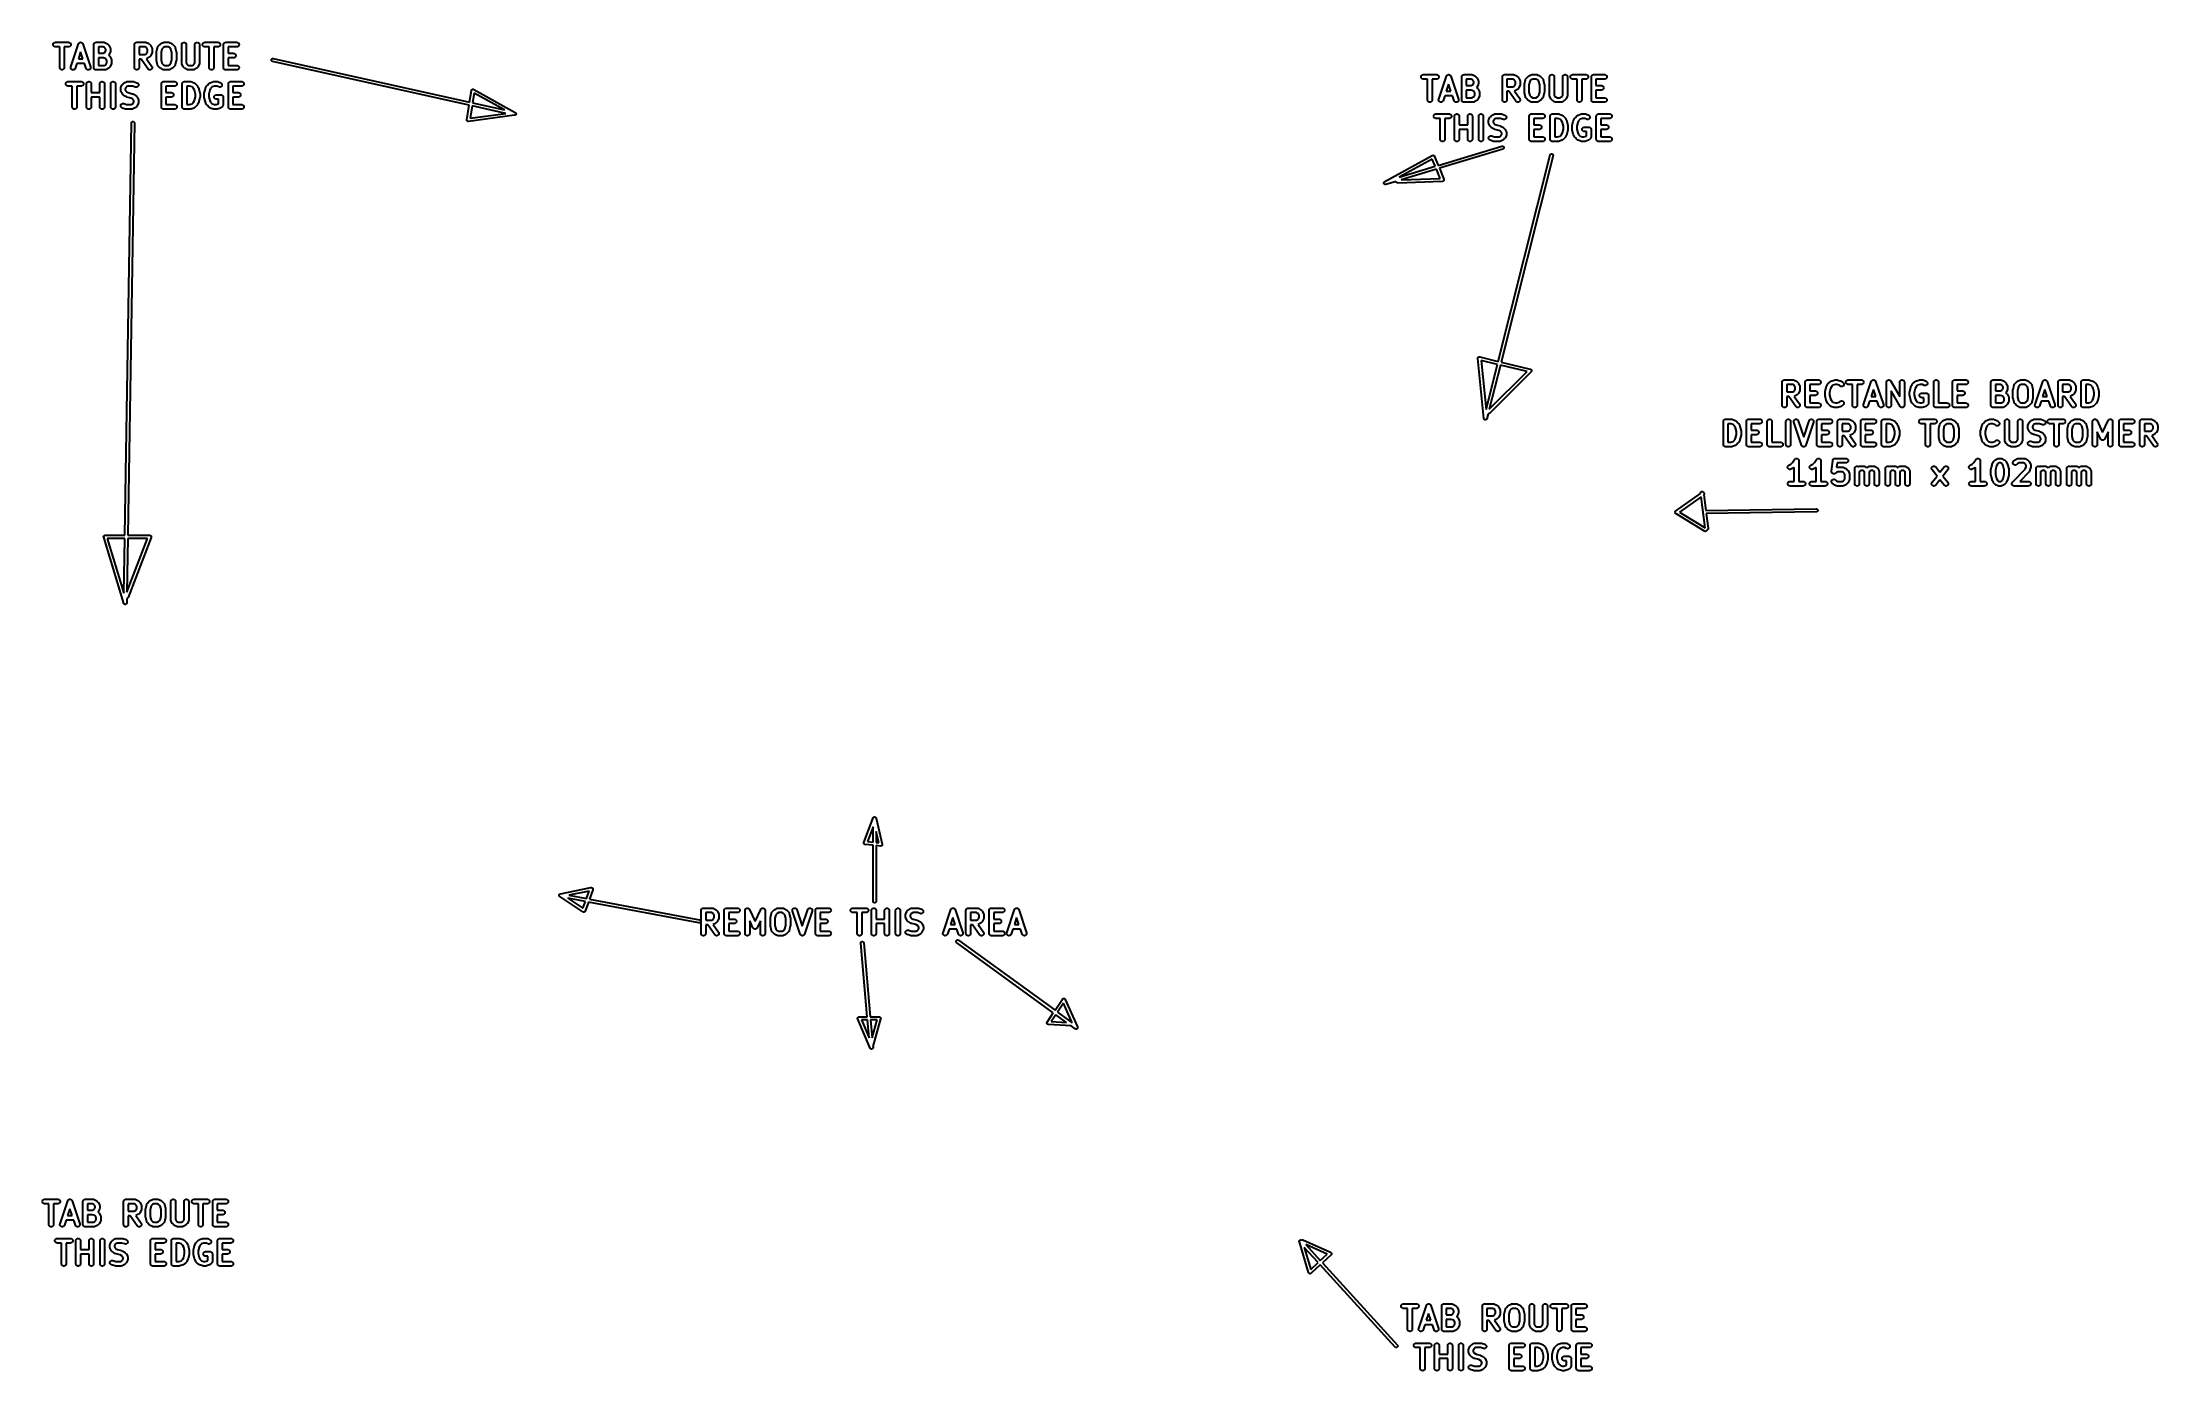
# Model space of a CAD drawing. Extents: x 74 to 212, y -170 to -83.
import ezdxf

# ---------------------------------------------------------------- set-up
doc = ezdxf.new("R2010")
doc.units = 0
doc.header["$MEASUREMENT"] = 0
doc.layers.add('BLACK', color=7, linetype='CONTINUOUS')

msp = doc.modelspace()

# ---------------------------------------------------------------- linework, layer by layer
at = {"layer": 'BLACK', "linetype": 'CONTINUOUS'}
for p, q in [((74.8374, -83.6082), (74.8404, -83.5791)), ((74.84, -83.6374), (74.8374, -83.6082)), ((74.8483, -83.6654), (74.84, -83.6374)), ((74.8404, -83.5791), (74.8491, -83.5511)), ((74.8619, -83.6914), (74.8483, -83.6654)), ((74.8491, -83.5511), (74.863, -83.5254)), ((74.8802, -83.7142), (74.8619, -83.6914)), ((74.863, -83.5254), (74.8817, -83.5028)), ((74.9026, -83.733), (74.8802, -83.7142)), ((74.8817, -83.5028), (74.9044, -83.4843)), ((74.9283, -83.7471), (74.9026, -83.733)), ((74.9044, -83.4843), (74.9302, -83.4706)), ((74.9562, -83.756), (74.9283, -83.7471)), ((74.9302, -83.4706), (74.9582, -83.4621)), ((74.9853, -83.7592), (74.9562, -83.756)), ((74.9582, -83.4621), (74.9874, -83.4593)), ((74.9874, -83.7593), (74.9853, -83.7592)), ((74.9874, -83.4593), (75.8445, -83.4593)), ((75.2659, -83.7593), (74.9874, -83.7593)), ((75.2659, -85.1093), (75.2659, -83.7593)), ((75.8445, -83.7593), (75.5659, -83.7593)), ((75.5659, -83.7593), (75.5659, -85.1093)), ((75.8445, -83.4593), (75.8466, -83.4593)), ((75.8737, -83.7564), (75.8445, -83.7593)), ((75.8466, -83.4593), (75.8757, -83.4625)), ((75.9017, -83.7479), (75.8737, -83.7564)), ((75.8757, -83.4625), (75.9036, -83.4714)), ((75.9275, -83.7342), (75.9017, -83.7479)), ((75.9036, -83.4714), (75.9293, -83.4855)), ((75.9502, -83.7157), (75.9275, -83.7342)), ((75.9293, -83.4855), (75.9517, -83.5043)), ((75.9689, -83.6931), (75.9502, -83.7157)), ((75.9517, -83.5043), (75.97, -83.5271)), ((75.9828, -83.6674), (75.9689, -83.6931)), ((75.97, -83.5271), (75.9836, -83.5531)), ((75.9915, -83.6394), (75.9828, -83.6674)), ((75.9836, -83.5531), (75.9919, -83.5811)), ((75.9879, -85.0618), (76.4879, -83.5618)), ((75.9945, -83.6103), (75.9915, -83.6394)), ((75.9919, -83.5811), (75.9945, -83.6103)), ((76.4879, -83.5618), (76.4886, -83.5598)), ((76.4886, -83.5598), (76.493, -83.5504)), ((76.493, -83.5504), (76.4968, -83.5408)), ((76.4968, -83.5408), (76.4991, -83.5372)), ((76.4991, -83.5372), (76.5009, -83.5333)), ((76.5009, -83.5333), (76.507, -83.5249)), ((76.507, -83.5249), (76.5126, -83.5162)), ((76.5126, -83.5162), (76.5156, -83.5131)), ((76.5156, -83.5131), (76.5181, -83.5096)), ((76.5181, -83.5096), (76.5257, -83.5026)), ((76.5257, -83.5026), (76.5329, -83.4951)), ((76.5329, -83.4951), (76.5365, -83.4926)), ((76.5365, -83.4926), (76.5396, -83.4897)), ((76.5396, -83.4897), (76.5485, -83.4843)), ((76.5485, -83.4843), (76.557, -83.4784)), ((76.557, -83.4784), (76.5609, -83.4766)), ((76.5609, -83.4766), (76.5646, -83.4744)), ((76.5646, -83.4744), (76.5743, -83.4708)), ((76.5743, -83.4708), (76.5838, -83.4666)), ((76.5838, -83.4666), (76.588, -83.4657)), ((76.588, -83.4657), (76.592, -83.4642)), ((76.592, -83.4642), (76.6022, -83.4626)), ((76.6022, -83.4626), (76.6124, -83.4603)), ((76.6124, -83.4603), (76.6167, -83.4602)), ((76.6167, -83.4602), (76.6209, -83.4595)), ((76.6209, -83.4595), (76.6313, -83.4599)), ((76.6313, -83.4599), (76.6416, -83.4597)), ((76.6416, -83.4597), (76.6459, -83.4604)), ((76.6459, -83.4604), (76.6502, -83.4606)), ((76.6502, -83.4606), (76.6603, -83.463)), ((76.6603, -83.463), (76.6705, -83.4648)), ((76.6705, -83.4648), (76.6745, -83.4663)), ((76.6745, -83.4663), (76.6787, -83.4673)), ((76.6787, -83.4673), (76.6881, -83.4716)), ((76.6881, -83.4716), (76.6978, -83.4753)), ((76.6978, -83.4753), (76.7014, -83.4776)), ((76.7014, -83.4776), (76.7053, -83.4794)), ((76.7053, -83.4794), (76.7137, -83.4854)), ((76.7137, -83.4854), (76.7225, -83.491)), ((76.7225, -83.491), (76.7256, -83.494)), ((76.7256, -83.494), (76.7291, -83.4965)), ((76.7291, -83.4965), (76.7362, -83.504)), ((76.7362, -83.504), (76.7437, -83.5112)), ((76.7437, -83.5112), (76.7462, -83.5147)), ((76.7462, -83.5147), (76.7491, -83.5178)), ((76.7491, -83.5178), (76.7546, -83.5266)), ((76.7546, -83.5266), (76.7606, -83.5351)), ((76.7606, -83.5351), (76.7624, -83.539)), ((76.7624, -83.539), (76.7646, -83.5426)), ((76.7646, -83.5426), (76.7683, -83.5524)), ((76.7683, -83.5524), (76.7725, -83.5618)), ((76.7725, -83.5618), (77.2725, -85.0618)), ((77.4802, -83.6072), (77.4818, -83.5931)), ((77.4802, -83.6082), (77.4802, -83.6072)), ((77.4802, -83.6093), (77.4802, -83.6082)), ((77.4802, -83.6082), (77.4802, -83.6082)), ((77.4802, -83.6082), (77.4802, -83.6082)), ((77.4802, -85.1093), (77.4802, -83.6093)), ((77.4818, -83.5931), (77.4833, -83.5791)), ((77.4833, -83.5791), (77.4834, -83.5786)), ((77.4834, -83.5786), (77.4835, -83.5781)), ((77.4835, -83.5781), (77.4878, -83.5646)), ((77.4878, -83.5646), (77.492, -83.5511)), ((77.492, -83.5511), (77.4922, -83.5507)), ((77.4922, -83.5507), (77.4924, -83.5502)), ((77.4924, -83.5502), (77.4992, -83.5378)), ((77.4992, -83.5378), (77.5059, -83.5254)), ((77.5059, -83.5254), (77.5062, -83.525)), ((77.5062, -83.525), (77.5065, -83.5245)), ((77.5065, -83.5245), (77.5155, -83.5137)), ((77.5155, -83.5137), (77.5245, -83.5028)), ((77.5245, -83.5028), (77.5249, -83.5025)), ((77.5249, -83.5025), (77.5253, -83.5021)), ((77.5253, -83.5021), (77.5363, -83.4932)), ((77.5363, -83.4932), (77.5472, -83.4843)), ((77.5472, -83.4843), (77.5477, -83.4841)), ((77.5477, -83.4841), (77.5481, -83.4837)), ((77.5481, -83.4837), (77.5606, -83.4772)), ((77.5606, -83.4772), (77.5731, -83.4706)), ((77.5731, -83.4706), (77.5736, -83.4704)), ((77.5736, -83.4704), (77.574, -83.4702)), ((77.574, -83.4702), (77.5876, -83.4662)), ((77.5876, -83.4662), (77.6011, -83.4621)), ((77.6011, -83.4621), (77.6016, -83.4621)), ((77.6016, -83.4621), (77.6021, -83.4619)), ((77.6021, -83.4619), (77.6162, -83.4606)), ((77.6162, -83.4606), (77.6302, -83.4593)), ((77.6302, -83.4593), (78.1302, -83.4593)), ((77.7802, -83.7593), (77.7802, -84.1735)), ((78.0948, -83.7593), (77.7802, -83.7593)), ((78.1842, -83.804), (78.0948, -83.7593)), ((78.1302, -83.4593), (78.1323, -83.4593)), ((78.1323, -83.4593), (78.1367, -83.4598)), ((78.1367, -83.4598), (78.1411, -83.4597)), ((78.1411, -83.4597), (78.1512, -83.4614)), ((78.1512, -83.4614), (78.1614, -83.4625)), ((78.1614, -83.4625), (78.1656, -83.4639)), ((78.1656, -83.4639), (78.17, -83.4646)), ((78.17, -83.4646), (78.1795, -83.4683)), ((78.1795, -83.4683), (78.1893, -83.4714)), ((78.2212, -83.841), (78.1842, -83.804)), ((78.1893, -83.4714), (78.1932, -83.4735)), ((78.1932, -83.4735), (78.1973, -83.4751)), ((78.1973, -83.4751), (78.3402, -83.5465)), ((78.2659, -83.9304), (78.2212, -83.841)), ((78.3402, -83.5465), (78.342, -83.5475)), ((78.342, -83.5475), (78.3491, -83.5521)), ((78.3491, -83.5521), (78.3565, -83.556)), ((78.3565, -83.556), (78.3614, -83.56)), ((78.3614, -83.56), (78.3666, -83.5634)), ((78.3666, -83.5634), (78.3726, -83.5693)), ((78.3726, -83.5693), (78.3792, -83.5746)), ((78.3792, -83.5746), (78.4506, -83.646)), ((78.4506, -83.646), (78.4521, -83.6475)), ((78.4521, -83.6475), (78.4573, -83.6541)), ((78.4573, -83.6541), (78.4631, -83.6602)), ((78.4631, -83.6602), (78.4664, -83.6655)), ((78.4664, -83.6655), (78.4703, -83.6704)), ((78.4703, -83.6704), (78.4742, -83.6779)), ((78.4742, -83.6779), (78.4787, -83.685)), ((78.4787, -83.685), (78.5501, -83.8279)), ((78.5501, -83.8279), (78.551, -83.8298)), ((78.551, -83.8298), (78.5526, -83.8339)), ((78.5526, -83.8339), (78.5546, -83.8378)), ((78.5546, -83.8378), (78.5576, -83.8476)), ((78.5576, -83.8476), (78.5611, -83.8572)), ((78.5611, -83.8572), (78.5618, -83.8616)), ((80.1231, -83.6072), (80.1247, -83.5931)), ((80.1231, -83.6082), (80.1231, -83.6072)), ((80.1231, -83.6093), (80.1231, -83.6082)), ((80.1231, -83.6082), (80.1231, -83.6082)), ((80.1231, -83.6082), (80.1231, -83.6082)), ((80.1231, -85.1093), (80.1231, -83.6093)), ((80.1247, -83.5931), (80.1262, -83.5791)), ((80.1262, -83.5791), (80.1263, -83.5786)), ((80.1263, -83.5786), (80.1264, -83.5781)), ((80.1264, -83.5781), (80.1306, -83.5646)), ((80.1306, -83.5646), (80.1348, -83.5511)), ((80.1348, -83.5511), (80.1351, -83.5507)), ((80.1351, -83.5507), (80.1352, -83.5502)), ((80.1352, -83.5502), (80.142, -83.5378)), ((80.142, -83.5378), (80.1487, -83.5254)), ((80.1487, -83.5254), (80.1491, -83.525)), ((80.1491, -83.525), (80.1493, -83.5245)), ((80.1493, -83.5245), (80.1584, -83.5137)), ((80.1584, -83.5137), (80.1674, -83.5028)), ((80.1674, -83.5028), (80.1678, -83.5025)), ((80.1678, -83.5025), (80.1681, -83.5021)), ((80.1681, -83.5021), (80.1791, -83.4932)), ((80.1791, -83.4932), (80.1901, -83.4843)), ((80.1901, -83.4843), (80.1905, -83.4841)), ((80.1905, -83.4841), (80.191, -83.4837)), ((80.191, -83.4837), (80.2035, -83.4772)), ((80.2035, -83.4772), (80.2159, -83.4706)), ((80.2159, -83.4706), (80.2164, -83.4704)), ((80.2164, -83.4704), (80.2169, -83.4702)), ((80.2169, -83.4702), (80.2305, -83.4662)), ((80.2305, -83.4662), (80.244, -83.4621)), ((80.244, -83.4621), (80.2445, -83.4621)), ((80.2445, -83.4621), (80.245, -83.4619)), ((80.245, -83.4619), (80.259, -83.4606)), ((80.259, -83.4606), (80.2731, -83.4593)), ((80.2731, -83.4593), (80.8445, -83.4593)), ((80.4231, -83.7593), (80.4231, -84.245)), ((80.8091, -83.7593), (80.4231, -83.7593)), ((80.8985, -83.804), (80.8091, -83.7593)), ((80.8445, -83.4593), (80.8466, -83.4593)), ((80.8466, -83.4593), (80.851, -83.4598)), ((80.851, -83.4598), (80.8554, -83.4597)), ((80.8554, -83.4597), (80.8655, -83.4614)), ((80.8655, -83.4614), (80.8757, -83.4625)), ((80.8757, -83.4625), (80.8799, -83.4639)), ((80.8799, -83.4639), (80.8843, -83.4646)), ((80.8843, -83.4646), (80.8938, -83.4683)), ((80.8938, -83.4683), (80.9036, -83.4714)), ((80.9355, -83.841), (80.8985, -83.804)), ((80.9036, -83.4714), (80.9075, -83.4735)), ((80.9075, -83.4735), (80.9116, -83.4751)), ((80.9116, -83.4751), (81.0545, -83.5465)), ((80.9802, -83.9304), (80.9355, -83.841)), ((81.0545, -83.5465), (81.0563, -83.5475)), ((81.0563, -83.5475), (81.0634, -83.5521)), ((81.0634, -83.5521), (81.0708, -83.556)), ((81.0708, -83.556), (81.0756, -83.56)), ((81.0756, -83.56), (81.0809, -83.5634)), ((81.0809, -83.5634), (81.0869, -83.5693)), ((81.0869, -83.5693), (81.0934, -83.5746)), ((81.0934, -83.5746), (81.1649, -83.646)), ((81.1649, -83.646), (81.1663, -83.6475)), ((81.1663, -83.6475), (81.1716, -83.6541)), ((81.1716, -83.6541), (81.1774, -83.6602)), ((81.1774, -83.6602), (81.1807, -83.6655)), ((81.1807, -83.6655), (81.1846, -83.6704)), ((81.1846, -83.6704), (81.1885, -83.6779)), ((81.1885, -83.6779), (81.193, -83.685)), ((81.193, -83.685), (81.2644, -83.8279)), ((81.2644, -83.8279), (81.2653, -83.8298)), ((81.2653, -83.8298), (81.2668, -83.8339)), ((81.2668, -83.8339), (81.2689, -83.8378)), ((81.2689, -83.8378), (81.2719, -83.8476)), ((81.2719, -83.8476), (81.2754, -83.8572)), ((81.2754, -83.8572), (81.2761, -83.8616)), ((81.5561, -84.0729), (81.6276, -83.7872)), ((81.6276, -83.7872), (81.6281, -83.7851)), ((81.6281, -83.7851), (81.6316, -83.7756)), ((81.6316, -83.7756), (81.6346, -83.7659)), ((81.6346, -83.7659), (81.6367, -83.7619)), ((81.6367, -83.7619), (81.6383, -83.7577)), ((81.6383, -83.7577), (81.6436, -83.749)), ((81.6436, -83.749), (81.6484, -83.7401)), ((81.6484, -83.7401), (81.6513, -83.7366)), ((81.6513, -83.7366), (81.6537, -83.7328)), ((81.6537, -83.7328), (81.6606, -83.7253)), ((81.6606, -83.7253), (81.667, -83.7175)), ((81.667, -83.7175), (81.8099, -83.5746)), ((81.8099, -83.5746), (81.8114, -83.5731)), ((81.8114, -83.5731), (81.818, -83.5679)), ((81.818, -83.5679), (81.8241, -83.5621)), ((81.8241, -83.5621), (81.8294, -83.5588)), ((81.8294, -83.5588), (81.8342, -83.5549)), ((81.8342, -83.5549), (81.8417, -83.551)), ((81.8417, -83.551), (81.8489, -83.5465)), ((81.8489, -83.5465), (81.9917, -83.4751)), ((82.0048, -83.804), (81.9085, -83.9002)), ((81.9917, -83.4751), (81.9936, -83.4742)), ((81.9936, -83.4742), (81.9977, -83.4726)), ((81.9977, -83.4726), (82.0016, -83.4706)), ((82.0016, -83.4706), (82.0115, -83.4676)), ((82.0942, -83.7593), (82.0048, -83.804)), ((82.0115, -83.4676), (82.0211, -83.4641)), ((82.0211, -83.4641), (82.0254, -83.4634)), ((82.0254, -83.4634), (82.0297, -83.4621)), ((82.0297, -83.4621), (82.0399, -83.4611)), ((82.0399, -83.4611), (82.05, -83.4595)), ((82.05, -83.4595), (82.0544, -83.4597)), ((82.0544, -83.4597), (82.0588, -83.4593)), ((82.0588, -83.4593), (82.3445, -83.4593)), ((82.3091, -83.7593), (82.0942, -83.7593)), ((82.3985, -83.804), (82.3091, -83.7593)), ((82.3445, -83.4593), (82.3466, -83.4593)), ((82.3466, -83.4593), (82.351, -83.4598)), ((82.351, -83.4598), (82.3554, -83.4597)), ((82.3554, -83.4597), (82.3655, -83.4614)), ((82.3655, -83.4614), (82.3757, -83.4625)), ((82.3757, -83.4625), (82.3799, -83.4639)), ((82.3799, -83.4639), (82.3843, -83.4646)), ((82.3843, -83.4646), (82.3938, -83.4683)), ((82.3938, -83.4683), (82.4036, -83.4714)), ((82.4948, -83.9002), (82.3985, -83.804)), ((82.4036, -83.4714), (82.4075, -83.4735)), ((82.4075, -83.4735), (82.4116, -83.4751)), ((82.4116, -83.4751), (82.5545, -83.5465)), ((82.5545, -83.5465), (82.5563, -83.5475)), ((82.5563, -83.5475), (82.5634, -83.5521)), ((82.5634, -83.5521), (82.5708, -83.556)), ((82.5708, -83.556), (82.5756, -83.56)), ((82.5756, -83.56), (82.5809, -83.5634)), ((82.5809, -83.5634), (82.5869, -83.5693)), ((82.5869, -83.5693), (82.5934, -83.5746)), ((82.5934, -83.5746), (82.7363, -83.7175)), ((82.7363, -83.7175), (82.7378, -83.719)), ((82.7378, -83.719), (82.7441, -83.7269)), ((82.7441, -83.7269), (82.7509, -83.7345)), ((82.7509, -83.7345), (82.7532, -83.7383)), ((82.7532, -83.7383), (82.756, -83.7418)), ((82.756, -83.7418), (82.7607, -83.7509)), ((82.7607, -83.7509), (82.7659, -83.7596)), ((82.7659, -83.7596), (82.7674, -83.7638)), ((82.7674, -83.7638), (82.7695, -83.7678)), ((82.7695, -83.7678), (82.7723, -83.7776)), ((82.7723, -83.7776), (82.7758, -83.7872)), ((82.7758, -83.7872), (82.8472, -84.0729)), ((83.1945, -83.6072), (83.1978, -83.5781)), ((83.1945, -83.6093), (83.1945, -83.6072)), ((83.1945, -84.8235), (83.1945, -83.6093)), ((83.1978, -83.5781), (83.2066, -83.5502)), ((83.2066, -83.5502), (83.2207, -83.5245)), ((83.2207, -83.5245), (83.2396, -83.5021)), ((83.2396, -83.5021), (83.2624, -83.4837)), ((83.2624, -83.4837), (83.2883, -83.4702)), ((83.2883, -83.4702), (83.3164, -83.4619)), ((83.3164, -83.4619), (83.3456, -83.4593)), ((83.3456, -83.4593), (83.3747, -83.4623)), ((83.3747, -83.4623), (83.4026, -83.471)), ((83.4026, -83.471), (83.4284, -83.4849)), ((83.4284, -83.4849), (83.451, -83.5036)), ((83.451, -83.5036), (83.4695, -83.5262)), ((83.4695, -83.5262), (83.4832, -83.5521)), ((83.4832, -83.5521), (83.4917, -83.5801)), ((83.4917, -83.5801), (83.4945, -83.6093)), ((83.4945, -83.6093), (83.4945, -84.7881)), ((84.0517, -83.6072), (84.0549, -83.5781)), ((84.0517, -83.6093), (84.0517, -83.6072)), ((84.0517, -84.7881), (84.0517, -83.6093)), ((84.0549, -83.5781), (84.0638, -83.5502)), ((84.0638, -83.5502), (84.0779, -83.5245)), ((84.0779, -83.5245), (84.0967, -83.5021)), ((84.0967, -83.5021), (84.1195, -83.4837)), ((84.1195, -83.4837), (84.1455, -83.4702)), ((84.1455, -83.4702), (84.1736, -83.4619)), ((84.1736, -83.4619), (84.2027, -83.4593)), ((84.2027, -83.4593), (84.2318, -83.4623)), ((84.2318, -83.4623), (84.2598, -83.471)), ((84.2598, -83.471), (84.2855, -83.4849)), ((84.2855, -83.4849), (84.3081, -83.5036)), ((84.3081, -83.5036), (84.3266, -83.5262)), ((84.3266, -83.5262), (84.3403, -83.5521)), ((84.3403, -83.5521), (84.3488, -83.5801)), ((84.3488, -83.5801), (84.3517, -83.6093)), ((84.3517, -83.6093), (84.3517, -84.8235)), ((84.5517, -83.6082), (84.5547, -83.5791)), ((84.5543, -83.6374), (84.5517, -83.6082)), ((84.5626, -83.6654), (84.5543, -83.6374)), ((84.5547, -83.5791), (84.5634, -83.5511)), ((84.5761, -83.6914), (84.5626, -83.6654)), ((84.5634, -83.5511), (84.5773, -83.5254)), ((84.5945, -83.7142), (84.5761, -83.6914)), ((84.5773, -83.5254), (84.596, -83.5028)), ((84.6169, -83.733), (84.5945, -83.7142)), ((84.596, -83.5028), (84.6187, -83.4843)), ((84.6426, -83.7471), (84.6169, -83.733)), ((84.6187, -83.4843), (84.6445, -83.4706)), ((84.6705, -83.756), (84.6426, -83.7471)), ((84.6445, -83.4706), (84.6725, -83.4621)), ((84.6996, -83.7592), (84.6705, -83.756)), ((84.6725, -83.4621), (84.7017, -83.4593)), ((84.7017, -83.7593), (84.6996, -83.7592)), ((84.7017, -83.4593), (85.5588, -83.4593)), ((84.9802, -83.7593), (84.7017, -83.7593)), ((84.9802, -85.1093), (84.9802, -83.7593)), ((85.5588, -83.7593), (85.2802, -83.7593)), ((85.2802, -83.7593), (85.2802, -85.1093)), ((85.5588, -83.4593), (85.5609, -83.4593)), ((85.5879, -83.7564), (85.5588, -83.7593)), ((85.5609, -83.4593), (85.59, -83.4625)), ((85.616, -83.7479), (85.5879, -83.7564)), ((85.59, -83.4625), (85.6179, -83.4714)), ((85.6418, -83.7342), (85.616, -83.7479)), ((85.6179, -83.4714), (85.6435, -83.4855)), ((85.6645, -83.7157), (85.6418, -83.7342)), ((85.6435, -83.4855), (85.666, -83.5043)), ((85.6832, -83.6931), (85.6645, -83.7157)), ((85.666, -83.5043), (85.6843, -83.5271)), ((85.6971, -83.6674), (85.6832, -83.6931)), ((85.6843, -83.5271), (85.6979, -83.5531)), ((85.7057, -83.6394), (85.6971, -83.6674)), ((85.6979, -83.5531), (85.7061, -83.5811)), ((85.7088, -83.6103), (85.7057, -83.6394)), ((85.7061, -83.5811), (85.7088, -83.6103)), ((85.9088, -83.6072), (85.9104, -83.5931)), ((85.9088, -83.6082), (85.9088, -83.6072)), ((85.9088, -83.6093), (85.9088, -83.6082)), ((85.9088, -83.6082), (85.9088, -83.6082)), ((85.9088, -83.6082), (85.9088, -83.6082)), ((85.9088, -85.1093), (85.9088, -83.6093)), ((85.9104, -83.5931), (85.9119, -83.5791)), ((85.9119, -83.5791), (85.912, -83.5786)), ((85.912, -83.5786), (85.9121, -83.5781)), ((85.9121, -83.5781), (85.9164, -83.5646)), ((85.9164, -83.5646), (85.9205, -83.5511)), ((85.9205, -83.5511), (85.9208, -83.5507)), ((85.9208, -83.5507), (85.9209, -83.5502)), ((85.9209, -83.5502), (85.9277, -83.5378)), ((85.9277, -83.5378), (85.9344, -83.5254)), ((85.9344, -83.5254), (85.9348, -83.525)), ((85.9348, -83.525), (85.935, -83.5245)), ((85.935, -83.5245), (85.9441, -83.5137)), ((85.9441, -83.5137), (85.9531, -83.5028)), ((85.9531, -83.5028), (85.9535, -83.5025)), ((85.9535, -83.5025), (85.9539, -83.5021)), ((85.9539, -83.5021), (85.9649, -83.4932)), ((85.9649, -83.4932), (85.9758, -83.4843)), ((85.9758, -83.4843), (85.9763, -83.4841)), ((85.9763, -83.4841), (85.9767, -83.4837)), ((85.9767, -83.4837), (85.9892, -83.4772)), ((85.9892, -83.4772), (86.0016, -83.4706)), ((86.0016, -83.4706), (86.0021, -83.4704)), ((86.0021, -83.4704), (86.0026, -83.4702)), ((86.0026, -83.4702), (86.0162, -83.4662)), ((86.0162, -83.4662), (86.0297, -83.4621)), ((86.0297, -83.4621), (86.0302, -83.4621)), ((86.0302, -83.4621), (86.0307, -83.4619)), ((86.0307, -83.4619), (86.0447, -83.4606)), ((86.0447, -83.4606), (86.0588, -83.4593)), ((86.0588, -83.4593), (86.7731, -83.4593)), ((86.7731, -83.7593), (86.2088, -83.7593)), ((86.2088, -83.7593), (86.2088, -84.1735)), ((86.7731, -83.4593), (86.7752, -83.4593)), ((86.8022, -83.7564), (86.7731, -83.7593)), ((86.7752, -83.4593), (86.8043, -83.4625)), ((86.8302, -83.7479), (86.8022, -83.7564)), ((86.8043, -83.4625), (86.8322, -83.4714)), ((86.8561, -83.7342), (86.8302, -83.7479)), ((86.8322, -83.4714), (86.8578, -83.4855)), ((86.8788, -83.7157), (86.8561, -83.7342)), ((86.8578, -83.4855), (86.8803, -83.5043)), ((86.8974, -83.6931), (86.8788, -83.7157)), ((86.8803, -83.5043), (86.8986, -83.5271)), ((86.9114, -83.6674), (86.8974, -83.6931)), ((86.8986, -83.5271), (86.9122, -83.5531)), ((86.92, -83.6394), (86.9114, -83.6674)), ((86.9122, -83.5531), (86.9204, -83.5811)), ((86.9231, -83.6103), (86.92, -83.6394)), ((86.9204, -83.5811), (86.9231, -83.6103)), ((75.2688, -85.1384), (75.2659, -85.1093)), ((75.2773, -85.1664), (75.2688, -85.1384)), ((75.291, -85.1923), (75.2773, -85.1664)), ((75.3095, -85.215), (75.291, -85.1923)), ((75.3321, -85.2336), (75.3095, -85.215)), ((75.3578, -85.2475), (75.3321, -85.2336)), ((75.4981, -85.2348), (75.4721, -85.2483)), ((75.5209, -85.2164), (75.4981, -85.2348)), ((75.5397, -85.194), (75.5209, -85.2164)), ((75.5538, -85.1683), (75.5397, -85.194)), ((75.5627, -85.1404), (75.5538, -85.1683)), ((75.5659, -85.1113), (75.5627, -85.1404)), ((75.5659, -85.1093), (75.5659, -85.1113)), ((75.9806, -85.1196), (75.9814, -85.0904)), ((75.9855, -85.1485), (75.9806, -85.1196)), ((75.9814, -85.0904), (75.9879, -85.0618)), ((75.9958, -85.1759), (75.9855, -85.1485)), ((76.0113, -85.2007), (75.9958, -85.1759)), ((76.0314, -85.2221), (76.0113, -85.2007)), ((76.0552, -85.2391), (76.0314, -85.2221)), ((76.2208, -85.2288), (76.1959, -85.2441)), ((76.2423, -85.2089), (76.2208, -85.2288)), ((76.2596, -85.1852), (76.2423, -85.2089)), ((76.2719, -85.1587), (76.2596, -85.1852)), ((76.2725, -85.1567), (76.2719, -85.1587)), ((76.3812, -84.8307), (76.2725, -85.1567)), ((76.8793, -84.8307), (76.3812, -84.8307)), ((76.6302, -84.0836), (76.4812, -84.5307)), ((76.4812, -84.5307), (76.7793, -84.5307)), ((76.7793, -84.5307), (76.6302, -84.0836)), ((76.9879, -85.1567), (76.8793, -84.8307)), ((76.9999, -85.1834), (76.9879, -85.1567)), ((77.0167, -85.2073), (76.9999, -85.1834)), ((77.038, -85.2275), (77.0167, -85.2073)), ((77.0627, -85.2432), (77.038, -85.2275)), ((77.2275, -85.2234), (77.2035, -85.2401)), ((77.2478, -85.2024), (77.2275, -85.2234)), ((77.2637, -85.1777), (77.2478, -85.2024)), ((77.2744, -85.1505), (77.2637, -85.1777)), ((77.2725, -85.0618), (77.2732, -85.0638)), ((77.2732, -85.0638), (77.2793, -85.0924)), ((77.2797, -85.1217), (77.2744, -85.1505)), ((77.2793, -85.0924), (77.2797, -85.1217)), ((77.4816, -85.1233), (77.4802, -85.1093)), ((77.4829, -85.1374), (77.4816, -85.1233)), ((77.483, -85.1379), (77.4829, -85.1374)), ((77.4831, -85.1384), (77.483, -85.1379)), ((77.4872, -85.1519), (77.4831, -85.1384)), ((77.4912, -85.1654), (77.4872, -85.1519)), ((77.4914, -85.1659), (77.4912, -85.1654)), ((77.4915, -85.1664), (77.4914, -85.1659)), ((77.4982, -85.1789), (77.4915, -85.1664)), ((77.5047, -85.1914), (77.4982, -85.1789)), ((77.505, -85.1918), (77.5047, -85.1914)), ((77.5053, -85.1923), (77.505, -85.1918)), ((77.5142, -85.2032), (77.5053, -85.1923)), ((77.5231, -85.2142), (77.5142, -85.2032)), ((77.5235, -85.2145), (77.5231, -85.2142)), ((77.5238, -85.215), (77.5235, -85.2145)), ((77.5347, -85.224), (77.5238, -85.215)), ((77.5455, -85.233), (77.5347, -85.224)), ((77.5459, -85.2333), (77.5455, -85.233)), ((77.5464, -85.2336), (77.5459, -85.2333)), ((77.5588, -85.2403), (77.5464, -85.2336)), ((77.7802, -84.1735), (78.0948, -84.1735)), ((77.7802, -84.4735), (77.7802, -84.9593)), ((78.1059, -84.4735), (77.7802, -84.4735)), ((77.7802, -84.9593), (78.1662, -84.9593)), ((78.0948, -84.1735), (78.1842, -84.1288)), ((78.2635, -84.5261), (78.1059, -84.4735)), ((78.1662, -84.9593), (78.2557, -84.9145)), ((78.1842, -84.1288), (78.2212, -84.0918)), ((78.2212, -84.0918), (78.2659, -84.0024)), ((78.2557, -84.9145), (78.2927, -84.8775)), ((78.2927, -84.5553), (78.2635, -84.5261)), ((78.2659, -84.0024), (78.2659, -83.9304)), ((78.4116, -85.172), (78.2687, -85.2434)), ((78.3374, -84.6447), (78.2927, -84.5553)), ((78.2927, -84.8775), (78.3374, -84.7881)), ((78.3374, -84.7881), (78.3374, -84.6447)), ((78.4187, -85.1675), (78.4116, -85.172)), ((78.4262, -85.1636), (78.4187, -85.1675)), ((78.4311, -85.1597), (78.4262, -85.1636)), ((78.4364, -85.1564), (78.4311, -85.1597)), ((78.4425, -85.1506), (78.4364, -85.1564)), ((78.4491, -85.1454), (78.4425, -85.1506)), ((78.4506, -85.1439), (78.4491, -85.1454)), ((78.4506, -84.2867), (78.4494, -84.2879)), ((78.4494, -84.2879), (78.4506, -84.2889)), ((78.4559, -84.2802), (78.4506, -84.2867)), ((78.4506, -84.2889), (78.522, -84.3603)), ((78.522, -85.0725), (78.4506, -85.1439)), ((78.4618, -84.2742), (78.4559, -84.2802)), ((78.4652, -84.269), (78.4618, -84.2742)), ((78.4692, -84.2641), (78.4652, -84.269)), ((78.4731, -84.2567), (78.4692, -84.2641)), ((78.4777, -84.2496), (78.4731, -84.2567)), ((78.4787, -84.2478), (78.4777, -84.2496)), ((78.5501, -84.1049), (78.4787, -84.2478)), ((78.522, -84.3603), (78.5235, -84.3618)), ((78.5274, -85.066), (78.522, -85.0725)), ((78.5235, -84.3618), (78.5287, -84.3684)), ((78.5332, -85.0599), (78.5274, -85.066)), ((78.5287, -84.3684), (78.5345, -84.3745)), ((78.5366, -85.0547), (78.5332, -85.0599)), ((78.5345, -84.3745), (78.5378, -84.3798)), ((78.5406, -85.0498), (78.5366, -85.0547)), ((78.5378, -84.3798), (78.5417, -84.3847)), ((78.5446, -85.0424), (78.5406, -85.0498)), ((78.5417, -84.3847), (78.5456, -84.3922)), ((78.5492, -85.0353), (78.5446, -85.0424)), ((78.5456, -84.3922), (78.5501, -84.3993)), ((78.5501, -85.0335), (78.5492, -85.0353)), ((78.5517, -84.1008), (78.5501, -84.1049)), ((78.5501, -84.3993), (78.6215, -84.5422)), ((78.6215, -84.8906), (78.5501, -85.0335)), ((78.5538, -84.0969), (78.5517, -84.1008)), ((78.5569, -84.0871), (78.5538, -84.0969)), ((78.5606, -84.0776), (78.5569, -84.0871)), ((78.5613, -84.0732), (78.5606, -84.0776)), ((78.5627, -84.069), (78.5613, -84.0732)), ((78.5618, -83.8616), (78.5631, -83.8658)), ((78.5638, -84.0588), (78.5627, -84.069)), ((78.5631, -83.8658), (78.5641, -83.876)), ((78.5655, -84.0487), (78.5638, -84.0588)), ((78.5641, -83.876), (78.5657, -83.8862)), ((78.5659, -84.0399), (78.5654, -84.0443)), ((78.5654, -84.0443), (78.5655, -84.0487)), ((78.5657, -83.8862), (78.5655, -83.8906)), ((78.5655, -83.8906), (78.5659, -83.895)), ((78.5659, -83.895), (78.5659, -84.0378)), ((78.5659, -84.0378), (78.5659, -84.0399)), ((78.6215, -84.5422), (78.6225, -84.5441)), ((78.6231, -84.8865), (78.6215, -84.8906)), ((78.6225, -84.5441), (78.624, -84.5482)), ((78.6252, -84.8826), (78.6231, -84.8865)), ((78.624, -84.5482), (78.6261, -84.5521)), ((78.6283, -84.8729), (78.6252, -84.8826)), ((78.6261, -84.5521), (78.629, -84.5619)), ((78.632, -84.8633), (78.6283, -84.8729)), ((78.629, -84.5619), (78.6326, -84.5715)), ((78.6328, -84.8589), (78.632, -84.8633)), ((78.6326, -84.5715), (78.6332, -84.5759)), ((78.6341, -84.8547), (78.6328, -84.8589)), ((78.6332, -84.5759), (78.6345, -84.5801)), ((78.6352, -84.8445), (78.6341, -84.8547)), ((78.6345, -84.5801), (78.6355, -84.5903)), ((78.637, -84.8344), (78.6352, -84.8445)), ((78.6355, -84.5903), (78.6371, -84.6005)), ((78.6371, -84.6005), (78.6369, -84.6049)), ((78.6369, -84.6049), (78.6374, -84.6093)), ((78.6374, -84.8256), (78.6369, -84.83)), ((78.6369, -84.83), (78.637, -84.8344)), ((78.6374, -84.6093), (78.6374, -84.8235)), ((78.6374, -84.8235), (78.6374, -84.8256)), ((80.1259, -85.1384), (80.1231, -85.1093)), ((80.1344, -85.1664), (80.1259, -85.1384)), ((80.1482, -85.1923), (80.1344, -85.1664)), ((80.1667, -85.215), (80.1482, -85.1923)), ((80.1892, -85.2336), (80.1667, -85.215)), ((80.215, -85.2475), (80.1892, -85.2336)), ((80.3552, -85.2348), (80.3293, -85.2483)), ((80.378, -85.2164), (80.3552, -85.2348)), ((80.3969, -85.194), (80.378, -85.2164)), ((80.411, -85.1683), (80.3969, -85.194)), ((80.4198, -85.1404), (80.411, -85.1683)), ((80.4231, -85.1113), (80.4198, -85.1404)), ((80.4231, -84.245), (80.8091, -84.245)), ((80.5521, -84.545), (80.4231, -84.545)), ((80.4231, -84.545), (80.4231, -85.1093)), ((80.4231, -85.1093), (80.4231, -85.1113)), ((81.0073, -85.1953), (80.5521, -84.545)), ((80.8091, -84.245), (80.8985, -84.2003)), ((80.8985, -84.2003), (80.9355, -84.1633)), ((80.9097, -84.5301), (80.9083, -84.5306)), ((80.9083, -84.5306), (81.2531, -85.0232)), ((80.9116, -84.5291), (80.9097, -84.5301)), ((81.0545, -84.4577), (80.9116, -84.5291)), ((80.9355, -84.1633), (80.9802, -84.0738)), ((80.9802, -84.0738), (80.9802, -83.9304)), ((81.0264, -85.2175), (81.0073, -85.1953)), ((81.0494, -85.2356), (81.0264, -85.2175)), ((81.0616, -84.4532), (81.0545, -84.4577)), ((81.0691, -84.4493), (81.0616, -84.4532)), ((81.074, -84.4454), (81.0691, -84.4493)), ((81.0792, -84.4421), (81.074, -84.4454)), ((81.0854, -84.4363), (81.0792, -84.4421)), ((81.0919, -84.4311), (81.0854, -84.4363)), ((81.0934, -84.4296), (81.0919, -84.4311)), ((81.1649, -84.3582), (81.0934, -84.4296)), ((81.1702, -84.3517), (81.1649, -84.3582)), ((81.1761, -84.3456), (81.1702, -84.3517)), ((81.1795, -84.3404), (81.1761, -84.3456)), ((81.1834, -84.3356), (81.1795, -84.3404)), ((81.1874, -84.3281), (81.1834, -84.3356)), ((81.192, -84.3211), (81.1874, -84.3281)), ((81.2154, -85.2327), (81.1898, -85.2469)), ((81.193, -84.3192), (81.192, -84.3211)), ((81.2644, -84.1763), (81.193, -84.3192)), ((81.2378, -85.2138), (81.2154, -85.2327)), ((81.256, -85.191), (81.2378, -85.2138)), ((81.2531, -85.0232), (81.2543, -85.025)), ((81.2543, -85.025), (81.2683, -85.0507)), ((81.2695, -85.165), (81.256, -85.191)), ((81.266, -84.1722), (81.2644, -84.1763)), ((81.2681, -84.1683), (81.266, -84.1722)), ((81.2712, -84.1586), (81.2681, -84.1683)), ((81.2683, -85.0507), (81.2771, -85.0786)), ((81.2777, -85.1369), (81.2695, -85.165)), ((81.2749, -84.149), (81.2712, -84.1586)), ((81.2756, -84.1447), (81.2749, -84.149)), ((81.277, -84.1404), (81.2756, -84.1447)), ((81.2761, -83.8616), (81.2774, -83.8658)), ((81.2781, -84.1303), (81.277, -84.1404)), ((81.2771, -85.0786), (81.2802, -85.1077)), ((81.2774, -83.8658), (81.2784, -83.876)), ((81.2802, -85.1077), (81.2777, -85.1369)), ((81.2798, -84.1201), (81.2781, -84.1303)), ((81.2784, -83.876), (81.28, -83.8862)), ((81.2802, -84.1113), (81.2797, -84.1157)), ((81.2797, -84.1157), (81.2798, -84.1201)), ((81.28, -83.8862), (81.2798, -83.8906)), ((81.2798, -83.8906), (81.2802, -83.895)), ((81.2802, -83.895), (81.2802, -84.1093)), ((81.2802, -84.1093), (81.2802, -84.1113)), ((81.5517, -84.1072), (81.552, -84.1045)), ((81.5517, -84.1093), (81.5517, -84.1072)), ((81.5517, -84.6093), (81.5517, -84.1093)), ((81.5519, -84.6119), (81.5517, -84.6093)), ((81.5518, -84.1018), (81.5536, -84.09)), ((81.552, -84.1045), (81.5518, -84.1018)), ((81.5518, -84.6146), (81.5519, -84.6119)), ((81.5533, -84.6265), (81.5518, -84.6146)), ((81.5545, -84.6384), (81.5533, -84.6265)), ((81.5536, -84.09), (81.5549, -84.0781)), ((81.5553, -84.6409), (81.5545, -84.6384)), ((81.5549, -84.0781), (81.5557, -84.0755)), ((81.5556, -84.6436), (81.5553, -84.6409)), ((81.5561, -84.6456), (81.5556, -84.6436)), ((81.5557, -84.0755), (81.5561, -84.0729)), ((81.6276, -84.9313), (81.5561, -84.6456)), ((81.631, -84.9409), (81.6276, -84.9313)), ((81.6338, -84.9507), (81.631, -84.9409)), ((81.6359, -84.9547), (81.6338, -84.9507)), ((81.6374, -84.9589), (81.6359, -84.9547)), ((81.6426, -84.9676), (81.6374, -84.9589)), ((81.6473, -84.9767), (81.6426, -84.9676)), ((81.6501, -84.9802), (81.6473, -84.9767)), ((81.6524, -84.9841), (81.6501, -84.9802)), ((81.6592, -84.9916), (81.6524, -84.9841)), ((81.6656, -84.9995), (81.6592, -84.9916)), ((81.667, -85.001), (81.6656, -84.9995)), ((81.8099, -85.1439), (81.667, -85.001)), ((81.8164, -85.1492), (81.8099, -85.1439)), ((81.8224, -85.1551), (81.8164, -85.1492)), ((81.8277, -85.1585), (81.8224, -85.1551)), ((81.8325, -85.1625), (81.8277, -85.1585)), ((81.8399, -85.1665), (81.8325, -85.1625)), ((81.847, -85.171), (81.8399, -85.1665)), ((81.8489, -85.172), (81.847, -85.171)), ((81.9917, -85.2434), (81.8489, -85.172)), ((81.9085, -83.9002), (81.8517, -84.1277)), ((81.8517, -84.1277), (81.8517, -84.5908)), ((81.8517, -84.5908), (81.9085, -84.8183)), ((81.9085, -84.8183), (82.0048, -84.9145)), ((82.0048, -84.9145), (82.0942, -84.9593)), ((82.0942, -84.9593), (82.3091, -84.9593)), ((82.3091, -84.9593), (82.3985, -84.9145)), ((82.3985, -84.9145), (82.4948, -84.8183)), ((82.5545, -85.172), (82.4116, -85.2434)), ((82.5517, -84.1277), (82.4948, -83.9002)), ((82.4948, -84.8183), (82.5517, -84.5908)), ((82.5517, -84.5908), (82.5517, -84.1277)), ((82.5616, -85.1675), (82.5545, -85.172)), ((82.5691, -85.1636), (82.5616, -85.1675)), ((82.574, -85.1597), (82.5691, -85.1636)), ((82.5792, -85.1564), (82.574, -85.1597)), ((82.5854, -85.1506), (82.5792, -85.1564)), ((82.5919, -85.1454), (82.5854, -85.1506)), ((82.5934, -85.1439), (82.5919, -85.1454)), ((82.7363, -85.001), (82.5934, -85.1439)), ((82.7427, -84.9932), (82.7363, -85.001)), ((82.7497, -84.9857), (82.7427, -84.9932)), ((82.752, -84.9819), (82.7497, -84.9857)), ((82.7549, -84.9784), (82.752, -84.9819)), ((82.7597, -84.9695), (82.7549, -84.9784)), ((82.765, -84.9608), (82.7597, -84.9695)), ((82.7666, -84.9566), (82.765, -84.9608)), ((82.7687, -84.9526), (82.7666, -84.9566)), ((82.7717, -84.9429), (82.7687, -84.9526)), ((82.7752, -84.9334), (82.7717, -84.9429)), ((82.7758, -84.9313), (82.7752, -84.9334)), ((82.8472, -84.6456), (82.7758, -84.9313)), ((82.8472, -84.0729), (82.8477, -84.0749)), ((82.8476, -84.643), (82.8472, -84.6456)), ((82.8484, -84.6404), (82.8476, -84.643)), ((82.8477, -84.0749), (82.848, -84.0776)), ((82.848, -84.0776), (82.8488, -84.0801)), ((82.8497, -84.6285), (82.8484, -84.6404)), ((82.8488, -84.0801), (82.85, -84.092)), ((82.8515, -84.6167), (82.8497, -84.6285)), ((82.85, -84.092), (82.8516, -84.1039)), ((82.8516, -84.6113), (82.8513, -84.614)), ((82.8513, -84.614), (82.8515, -84.6167)), ((82.8516, -84.1039), (82.8514, -84.1066)), ((82.8514, -84.1066), (82.8517, -84.1093)), ((82.8517, -84.6093), (82.8516, -84.6113)), ((82.8517, -84.1093), (82.8517, -84.6093)), ((83.1949, -84.8279), (83.1945, -84.8235)), ((83.1948, -84.8323), (83.1949, -84.8279)), ((83.1964, -84.8425), (83.1948, -84.8323)), ((83.1974, -84.8527), (83.1964, -84.8425)), ((83.1986, -84.8569), (83.1974, -84.8527)), ((83.1993, -84.8613), (83.1986, -84.8569)), ((83.2029, -84.8709), (83.1993, -84.8613)), ((83.2058, -84.8807), (83.2029, -84.8709)), ((83.2079, -84.8846), (83.2058, -84.8807)), ((83.2094, -84.8887), (83.2079, -84.8846)), ((83.2104, -84.8906), (83.2094, -84.8887)), ((83.2818, -85.0335), (83.2104, -84.8906)), ((83.2863, -85.0406), (83.2818, -85.0335)), ((83.2901, -85.0481), (83.2863, -85.0406)), ((83.294, -85.053), (83.2901, -85.0481)), ((83.2974, -85.0583), (83.294, -85.053)), ((83.3032, -85.0644), (83.2974, -85.0583)), ((83.3084, -85.071), (83.3032, -85.0644)), ((83.3099, -85.0725), (83.3084, -85.071)), ((83.3813, -85.1439), (83.3099, -85.0725)), ((83.3878, -85.1492), (83.3813, -85.1439)), ((83.3939, -85.1551), (83.3878, -85.1492)), ((83.3991, -85.1585), (83.3939, -85.1551)), ((83.4039, -85.1625), (83.3991, -85.1585)), ((83.4114, -85.1665), (83.4039, -85.1625)), ((83.4184, -85.171), (83.4114, -85.1665)), ((83.4203, -85.172), (83.4184, -85.171)), ((83.5631, -85.2434), (83.4203, -85.172)), ((83.4945, -84.7881), (83.5392, -84.8775)), ((83.5392, -84.8775), (83.5762, -84.9145)), ((83.5762, -84.9145), (83.6656, -84.9593)), ((83.6656, -84.9593), (83.8805, -84.9593)), ((83.8805, -84.9593), (83.9699, -84.9145)), ((83.9699, -84.9145), (84.007, -84.8775)), ((84.1259, -85.172), (83.983, -85.2434)), ((84.007, -84.8775), (84.0517, -84.7881)), ((84.133, -85.1675), (84.1259, -85.172)), ((84.1405, -85.1636), (84.133, -85.1675)), ((84.1454, -85.1597), (84.1405, -85.1636)), ((84.1507, -85.1564), (84.1454, -85.1597)), ((84.1568, -85.1506), (84.1507, -85.1564)), ((84.1634, -85.1454), (84.1568, -85.1506)), ((84.1649, -85.1439), (84.1634, -85.1454)), ((84.2363, -85.0725), (84.1649, -85.1439)), ((84.2416, -85.066), (84.2363, -85.0725)), ((84.2475, -85.0599), (84.2416, -85.066)), ((84.2509, -85.0547), (84.2475, -85.0599)), ((84.2549, -85.0498), (84.2509, -85.0547)), ((84.2589, -85.0424), (84.2549, -85.0498)), ((84.2634, -85.0353), (84.2589, -85.0424)), ((84.2644, -85.0335), (84.2634, -85.0353)), ((84.3358, -84.8906), (84.2644, -85.0335)), ((84.3374, -84.8865), (84.3358, -84.8906)), ((84.3395, -84.8826), (84.3374, -84.8865)), ((84.3426, -84.8729), (84.3395, -84.8826)), ((84.3463, -84.8633), (84.3426, -84.8729)), ((84.347, -84.8589), (84.3463, -84.8633)), ((84.3484, -84.8547), (84.347, -84.8589)), ((84.3495, -84.8445), (84.3484, -84.8547)), ((84.3513, -84.8344), (84.3495, -84.8445)), ((84.3516, -84.8256), (84.3512, -84.83)), ((84.3512, -84.83), (84.3513, -84.8344)), ((84.3517, -84.8235), (84.3516, -84.8256)), ((84.9831, -85.1384), (84.9802, -85.1093)), ((84.9915, -85.1664), (84.9831, -85.1384)), ((85.0053, -85.1923), (84.9915, -85.1664)), ((85.0238, -85.215), (85.0053, -85.1923)), ((85.0464, -85.2336), (85.0238, -85.215)), ((85.0721, -85.2475), (85.0464, -85.2336)), ((85.2124, -85.2348), (85.1864, -85.2483)), ((85.2352, -85.2164), (85.2124, -85.2348)), ((85.254, -85.194), (85.2352, -85.2164)), ((85.2681, -85.1683), (85.254, -85.194)), ((85.277, -85.1404), (85.2681, -85.1683)), ((85.2802, -85.1113), (85.277, -85.1404)), ((85.2802, -85.1093), (85.2802, -85.1113)), ((85.9102, -85.1233), (85.9088, -85.1093)), ((85.9115, -85.1374), (85.9102, -85.1233)), ((85.9116, -85.1379), (85.9115, -85.1374)), ((85.9117, -85.1384), (85.9116, -85.1379)), ((85.9157, -85.1519), (85.9117, -85.1384)), ((85.9197, -85.1654), (85.9157, -85.1519)), ((85.92, -85.1659), (85.9197, -85.1654)), ((85.9201, -85.1664), (85.92, -85.1659)), ((85.9267, -85.1789), (85.9201, -85.1664)), ((85.9333, -85.1914), (85.9267, -85.1789)), ((85.9336, -85.1918), (85.9333, -85.1914)), ((85.9339, -85.1923), (85.9336, -85.1918)), ((85.9428, -85.2032), (85.9339, -85.1923)), ((85.9516, -85.2142), (85.9428, -85.2032)), ((85.952, -85.2145), (85.9516, -85.2142)), ((85.9524, -85.215), (85.952, -85.2145)), ((85.9632, -85.224), (85.9524, -85.215)), ((85.9741, -85.233), (85.9632, -85.224)), ((85.9745, -85.2333), (85.9741, -85.233)), ((85.9749, -85.2336), (85.9745, -85.2333)), ((85.9874, -85.2403), (85.9749, -85.2336)), ((86.2088, -84.1735), (86.5588, -84.1735)), ((86.5588, -84.4735), (86.2088, -84.4735)), ((86.2088, -84.4735), (86.2088, -84.9593)), ((86.2088, -84.9593), (86.7731, -84.9593)), ((86.5588, -84.1735), (86.5609, -84.1736)), ((86.5879, -84.4707), (86.5588, -84.4735)), ((86.5609, -84.1736), (86.59, -84.1768)), ((86.616, -84.4622), (86.5879, -84.4707)), ((86.59, -84.1768), (86.6179, -84.1857)), ((86.6418, -84.4485), (86.616, -84.4622)), ((86.6179, -84.1857), (86.6435, -84.1998)), ((86.6645, -84.43), (86.6418, -84.4485)), ((86.6435, -84.1998), (86.666, -84.2186)), ((86.6832, -84.4074), (86.6645, -84.43)), ((86.666, -84.2186), (86.6843, -84.2414)), ((86.6971, -84.3817), (86.6832, -84.4074)), ((86.6843, -84.2414), (86.6979, -84.2673)), ((86.7057, -84.3537), (86.6971, -84.3817)), ((86.6979, -84.2673), (86.7061, -84.2954)), ((86.7088, -84.3246), (86.7057, -84.3537)), ((86.7061, -84.2954), (86.7088, -84.3246)), ((86.7731, -84.9593), (86.7752, -84.9593)), ((86.7752, -84.9593), (86.8043, -84.9625)), ((86.8043, -84.9625), (86.8322, -84.9714)), ((86.8561, -85.2342), (86.8302, -85.2479)), ((86.8322, -84.9714), (86.8578, -84.9855)), ((86.8788, -85.2157), (86.8561, -85.2342)), ((86.8578, -84.9855), (86.8803, -85.0043)), ((86.8974, -85.1931), (86.8788, -85.2157)), ((86.8803, -85.0043), (86.8986, -85.0271)), ((86.9114, -85.1674), (86.8974, -85.1931)), ((86.8986, -85.0271), (86.9122, -85.0531)), ((86.92, -85.1394), (86.9114, -85.1674)), ((86.9122, -85.0531), (86.9204, -85.0811)), ((86.9231, -85.1103), (86.92, -85.1394)), ((86.9204, -85.0811), (86.9231, -85.1103)), ((89.0226, -84.6034), (89.025, -84.5838)), ((89.0241, -84.623), (89.0226, -84.6034)), ((89.0294, -84.642), (89.0241, -84.623)), ((89.025, -84.5838), (89.0312, -84.5651)), ((89.0383, -84.6596), (89.0294, -84.642)), ((89.0312, -84.5651), (89.0408, -84.548)), ((89.0504, -84.6751), (89.0383, -84.6596)), ((89.0408, -84.548), (89.0537, -84.533)), ((89.0654, -84.6879), (89.0504, -84.6751)), ((89.0537, -84.533), (89.0692, -84.5209)), ((89.0825, -84.6976), (89.0654, -84.6879)), ((89.0692, -84.5209), (89.0868, -84.512)), ((89.0965, -84.7022), (89.0825, -84.6976)), ((89.0868, -84.512), (89.1058, -84.5067)), ((101.873, -87.5504), (89.0965, -84.7022)), ((89.1058, -84.5067), (89.1254, -84.5052)), ((89.1254, -84.5052), (89.1401, -84.507)), ((89.1401, -84.507), (101.904, -87.3525)), ((75.3858, -85.2562), (75.3578, -85.2475)), ((75.4149, -85.2593), (75.3858, -85.2562)), ((75.4441, -85.2566), (75.4149, -85.2593)), ((75.4721, -85.2483), (75.4441, -85.2566)), ((75.6588, -86.1582), (75.6619, -86.1291)), ((75.6615, -86.1874), (75.6588, -86.1582)), ((75.6697, -86.2154), (75.6615, -86.1874)), ((75.6619, -86.1291), (75.6705, -86.1011)), ((75.6833, -86.2414), (75.6697, -86.2154)), ((75.6705, -86.1011), (75.6844, -86.0754)), ((75.7016, -86.2642), (75.6833, -86.2414)), ((75.6844, -86.0754), (75.7031, -86.0528)), ((75.7241, -86.283), (75.7016, -86.2642)), ((75.7031, -86.0528), (75.7258, -86.0343)), ((75.7497, -86.2971), (75.7241, -86.283)), ((75.7258, -86.0343), (75.7516, -86.0206)), ((75.7776, -86.306), (75.7497, -86.2971)), ((75.7516, -86.0206), (75.7797, -86.0121)), ((75.8067, -86.3092), (75.7776, -86.306)), ((75.7797, -86.0121), (75.8088, -86.0093)), ((75.8088, -86.3093), (75.8067, -86.3092)), ((75.8088, -86.0093), (76.6659, -86.0093)), ((76.0874, -86.3093), (75.8088, -86.3093)), ((76.0818, -85.2512), (76.0552, -85.2391)), ((76.1103, -85.2579), (76.0818, -85.2512)), ((76.0874, -87.6593), (76.0874, -86.3093)), ((76.1396, -85.259), (76.1103, -85.2579)), ((76.1685, -85.2543), (76.1396, -85.259)), ((76.1959, -85.2441), (76.1685, -85.2543)), ((76.6659, -86.3093), (76.3874, -86.3093)), ((76.3874, -86.3093), (76.3874, -87.6593)), ((76.6659, -86.0093), (76.668, -86.0093)), ((76.6951, -86.3064), (76.6659, -86.3093)), ((76.668, -86.0093), (76.6971, -86.0125)), ((76.7231, -86.2979), (76.6951, -86.3064)), ((76.6971, -86.0125), (76.725, -86.0214)), ((76.749, -86.2842), (76.7231, -86.2979)), ((76.725, -86.0214), (76.7507, -86.0355)), ((76.7716, -86.2657), (76.749, -86.2842)), ((76.7507, -86.0355), (76.7731, -86.0543)), ((76.7903, -86.2431), (76.7716, -86.2657)), ((76.7731, -86.0543), (76.7915, -86.0771)), ((76.8042, -86.2174), (76.7903, -86.2431)), ((76.7915, -86.0771), (76.805, -86.1031)), ((76.8129, -86.1894), (76.8042, -86.2174)), ((76.805, -86.1031), (76.8133, -86.1311)), ((76.8159, -86.1603), (76.8129, -86.1894)), ((76.8133, -86.1311), (76.8159, -86.1603)), ((77.0159, -86.1593), (77.016, -86.1572)), ((77.0159, -87.6593), (77.0159, -86.1593)), ((77.016, -86.1572), (77.0192, -86.1281)), ((77.0192, -86.1281), (77.0281, -86.1002)), ((77.0281, -86.1002), (77.0422, -86.0745)), ((77.0422, -86.0745), (77.061, -86.0521)), ((77.061, -86.0521), (77.0838, -86.0337)), ((77.09, -85.2538), (77.0627, -85.2432)), ((77.0838, -86.0337), (77.1098, -86.0202)), ((77.1188, -85.2588), (77.09, -85.2538)), ((77.1098, -86.0202), (77.1378, -86.0119)), ((77.1481, -85.2582), (77.1188, -85.2588)), ((77.1378, -86.0119), (77.167, -86.0093)), ((77.1767, -85.2519), (77.1481, -85.2582)), ((77.167, -86.0093), (77.1961, -86.0123)), ((77.2035, -85.2401), (77.1767, -85.2519)), ((77.1961, -86.0123), (77.2241, -86.021)), ((77.2241, -86.021), (77.2498, -86.0349)), ((77.2498, -86.0349), (77.2724, -86.0536)), ((77.2724, -86.0536), (77.2909, -86.0762)), ((77.2909, -86.0762), (77.3046, -86.1021)), ((77.3046, -86.1021), (77.3131, -86.1301)), ((77.3131, -86.1301), (77.3159, -86.1593)), ((77.3159, -86.1593), (77.3159, -86.7235)), ((77.5711, -85.2471), (77.5588, -85.2403)), ((77.5716, -85.2473), (77.5711, -85.2471)), ((77.5721, -85.2475), (77.5716, -85.2473)), ((77.5856, -85.2517), (77.5721, -85.2475)), ((77.599, -85.256), (77.5856, -85.2517)), ((77.5996, -85.256), (77.599, -85.256)), ((77.6001, -85.2562), (77.5996, -85.256)), ((77.6141, -85.2577), (77.6001, -85.2562)), ((77.6281, -85.2592), (77.6141, -85.2577)), ((77.6291, -85.2592), (77.6281, -85.2592)), ((77.6292, -85.2593), (77.6291, -85.2592)), ((77.6302, -85.2593), (77.6292, -85.2592)), ((77.6292, -85.2592), (77.6292, -85.2593)), ((78.2017, -85.2593), (77.6302, -85.2593)), ((77.8731, -86.1572), (77.8764, -86.1281)), ((77.8731, -86.1593), (77.8731, -86.1572)), ((77.8731, -86.7235), (77.8731, -86.1593)), ((77.8764, -86.1281), (77.8852, -86.1002)), ((77.8852, -86.1002), (77.8993, -86.0745)), ((77.8993, -86.0745), (77.9181, -86.0521)), ((77.9181, -86.0521), (77.941, -86.0337)), ((77.941, -86.0337), (77.9669, -86.0202)), ((77.9669, -86.0202), (77.995, -86.0119)), ((77.995, -86.0119), (78.0241, -86.0093)), ((78.0241, -86.0093), (78.0532, -86.0123)), ((78.0532, -86.0123), (78.0812, -86.021)), ((78.0812, -86.021), (78.107, -86.0349)), ((78.107, -86.0349), (78.1295, -86.0536)), ((78.1295, -86.0536), (78.148, -86.0762)), ((78.148, -86.0762), (78.1618, -86.1021)), ((78.1618, -86.1021), (78.1702, -86.1301)), ((78.1702, -86.1301), (78.1731, -86.1593)), ((78.1731, -86.1593), (78.1731, -87.6593)), ((78.2061, -85.2588), (78.2017, -85.2593)), ((78.2105, -85.259), (78.2061, -85.2588)), ((78.2206, -85.2574), (78.2105, -85.259)), ((78.2308, -85.2564), (78.2206, -85.2574)), ((78.235, -85.2551), (78.2308, -85.2564)), ((78.2394, -85.2544), (78.235, -85.2551)), ((78.249, -85.2509), (78.2394, -85.2544)), ((78.2588, -85.2479), (78.249, -85.2509)), ((78.2627, -85.2459), (78.2588, -85.2479)), ((78.2669, -85.2443), (78.2627, -85.2459)), ((78.2687, -85.2434), (78.2669, -85.2443)), ((78.5874, -86.1572), (78.5907, -86.1281)), ((78.5874, -86.1593), (78.5874, -86.1572)), ((78.5874, -87.6593), (78.5874, -86.1593)), ((78.5907, -86.1281), (78.5995, -86.1002)), ((78.5995, -86.1002), (78.6136, -86.0745)), ((78.6136, -86.0745), (78.6324, -86.0521)), ((78.6324, -86.0521), (78.6552, -86.0337)), ((78.6552, -86.0337), (78.6812, -86.0202)), ((78.6812, -86.0202), (78.7093, -86.0119)), ((78.7093, -86.0119), (78.7384, -86.0093)), ((78.7384, -86.0093), (78.7675, -86.0123)), ((78.7675, -86.0123), (78.7955, -86.021)), ((78.7955, -86.021), (78.8213, -86.0349)), ((78.8213, -86.0349), (78.8438, -86.0536)), ((78.8438, -86.0536), (78.8623, -86.0762)), ((78.8623, -86.0762), (78.8761, -86.1021)), ((78.8761, -86.1021), (78.8845, -86.1301)), ((78.8845, -86.1301), (78.8874, -86.1593)), ((78.8874, -86.1593), (78.8874, -87.6593)), ((79.2302, -86.4429), (79.2307, -86.4385)), ((79.2302, -86.445), (79.2302, -86.4429)), ((79.2302, -86.5878), (79.2302, -86.445)), ((79.2307, -86.5922), (79.2302, -86.5878)), ((79.2305, -86.5966), (79.2307, -86.5922)), ((79.2321, -86.6068), (79.2305, -86.5966)), ((79.2306, -86.4341), (79.2324, -86.424)), ((79.2307, -86.4385), (79.2306, -86.4341)), ((79.2331, -86.617), (79.2321, -86.6068)), ((79.2324, -86.424), (79.2335, -86.4138)), ((79.2335, -86.4138), (79.2348, -86.4096)), ((79.2348, -86.4096), (79.2356, -86.4052)), ((79.2356, -86.4052), (79.2393, -86.3956)), ((79.2393, -86.3956), (79.2424, -86.3859)), ((79.2424, -86.3859), (79.2445, -86.382)), ((79.2445, -86.382), (79.2461, -86.3779)), ((79.2461, -86.3779), (79.3175, -86.235)), ((79.3175, -86.235), (79.3184, -86.2332)), ((79.3184, -86.2332), (79.323, -86.2261)), ((79.323, -86.2261), (79.327, -86.2187)), ((79.327, -86.2187), (79.331, -86.2138)), ((79.331, -86.2138), (79.3344, -86.2086)), ((79.3344, -86.2086), (79.3402, -86.2026)), ((79.3402, -86.2026), (79.3456, -86.196)), ((79.3456, -86.196), (79.417, -86.1246)), ((79.417, -86.1246), (79.4185, -86.1231)), ((79.4185, -86.1231), (79.4251, -86.1179)), ((79.4251, -86.1179), (79.4312, -86.1121)), ((79.4312, -86.1121), (79.4365, -86.1088)), ((79.4365, -86.1088), (79.4414, -86.1049)), ((79.4414, -86.1049), (79.4489, -86.101)), ((79.4489, -86.101), (79.456, -86.0965)), ((79.456, -86.0965), (79.5989, -86.0251)), ((79.5749, -86.391), (79.5302, -86.4804)), ((79.5302, -86.4804), (79.5302, -86.5524)), ((79.5302, -86.5524), (79.5749, -86.6418)), ((79.6119, -86.354), (79.5749, -86.391)), ((79.5989, -86.0251), (79.6007, -86.0242)), ((79.6007, -86.0242), (79.6049, -86.0226)), ((79.6049, -86.0226), (79.6088, -86.0206)), ((79.6088, -86.0206), (79.6186, -86.0176)), ((79.7014, -86.3093), (79.6119, -86.354)), ((79.6186, -86.0176), (79.6282, -86.0141)), ((79.6282, -86.0141), (79.6326, -86.0134)), ((79.6326, -86.0134), (79.6368, -86.0121)), ((79.6368, -86.0121), (79.647, -86.0111)), ((79.647, -86.0111), (79.6571, -86.0095)), ((79.6571, -86.0095), (79.6615, -86.0097)), ((79.6615, -86.0097), (79.6659, -86.0093)), ((79.6659, -86.0093), (80.0231, -86.0093)), ((79.9987, -86.3093), (79.7014, -86.3093)), ((80.1899, -86.373), (79.9987, -86.3093)), ((80.0231, -86.0093), (80.0252, -86.0093)), ((80.0252, -86.0093), (80.0336, -86.0102)), ((80.0336, -86.0102), (80.042, -86.0104)), ((80.042, -86.0104), (80.0481, -86.0118)), ((80.0481, -86.0118), (80.0543, -86.0125)), ((80.0543, -86.0125), (80.0623, -86.0151)), ((80.0623, -86.0151), (80.0705, -86.017)), ((80.0705, -86.017), (80.2848, -86.0884)), ((80.2185, -86.3795), (80.1899, -86.373)), ((80.2429, -85.2562), (80.215, -85.2475)), ((80.2477, -86.3803), (80.2185, -86.3795)), ((80.272, -85.2593), (80.2429, -85.2562)), ((80.2766, -86.3755), (80.2477, -86.3803)), ((80.3012, -85.2566), (80.272, -85.2593)), ((80.304, -86.3651), (80.2766, -86.3755)), ((80.2848, -86.0884), (80.2868, -86.0891)), ((80.2868, -86.0891), (80.3134, -86.1014)), ((80.3293, -85.2483), (80.3012, -85.2566)), ((80.3288, -86.3496), (80.304, -86.3651)), ((80.3134, -86.1014), (80.337, -86.1186)), ((80.3502, -86.3296), (80.3288, -86.3496)), ((80.337, -86.1186), (80.3569, -86.1401)), ((80.3672, -86.3058), (80.3502, -86.3296)), ((80.3569, -86.1401), (80.3722, -86.165)), ((80.3793, -86.2791), (80.3672, -86.3058)), ((80.3722, -86.165), (80.3824, -86.1925)), ((80.386, -86.2506), (80.3793, -86.2791)), ((80.3824, -86.1925), (80.3871, -86.2214)), ((80.3871, -86.2214), (80.386, -86.2506)), ((81.0755, -85.2489), (81.0494, -85.2356)), ((81.1036, -85.2569), (81.0755, -85.2489)), ((81.1328, -85.2592), (81.1036, -85.2569)), ((81.1619, -85.2559), (81.1328, -85.2592)), ((81.1898, -85.2469), (81.1619, -85.2559)), ((81.8731, -86.1572), (81.8747, -86.1431)), ((81.8731, -86.1582), (81.8731, -86.1572)), ((81.8731, -86.1593), (81.8731, -86.1582)), ((81.8731, -86.1582), (81.8731, -86.1582)), ((81.8731, -86.1582), (81.8731, -86.1582)), ((81.8731, -87.6593), (81.8731, -86.1593)), ((81.8747, -86.1431), (81.8762, -86.1291)), ((81.8762, -86.1291), (81.8763, -86.1286)), ((81.8763, -86.1286), (81.8764, -86.1281)), ((81.8764, -86.1281), (81.8806, -86.1146)), ((81.8806, -86.1146), (81.8848, -86.1011)), ((81.8848, -86.1011), (81.8851, -86.1007)), ((81.8851, -86.1007), (81.8852, -86.1002)), ((81.8852, -86.1002), (81.892, -86.0878)), ((81.892, -86.0878), (81.8987, -86.0754)), ((81.8987, -86.0754), (81.8991, -86.075)), ((81.8991, -86.075), (81.8993, -86.0745)), ((81.8993, -86.0745), (81.9084, -86.0637)), ((81.9084, -86.0637), (81.9174, -86.0528)), ((81.9174, -86.0528), (81.9178, -86.0525)), ((81.9178, -86.0525), (81.9181, -86.0521)), ((81.9181, -86.0521), (81.9291, -86.0432)), ((81.9291, -86.0432), (81.9401, -86.0343)), ((81.9401, -86.0343), (81.9405, -86.0341)), ((81.9405, -86.0341), (81.941, -86.0337)), ((81.941, -86.0337), (81.9535, -86.0272)), ((81.9535, -86.0272), (81.9659, -86.0206)), ((81.9659, -86.0206), (81.9664, -86.0204)), ((81.9664, -86.0204), (81.9669, -86.0202)), ((81.9669, -86.0202), (81.9805, -86.0162)), ((81.9805, -86.0162), (81.994, -86.0121)), ((81.9958, -85.245), (81.9917, -85.2434)), ((81.994, -86.0121), (81.9945, -86.0121)), ((81.9945, -86.0121), (81.995, -86.0119)), ((81.995, -86.0119), (82.009, -86.0106)), ((81.9997, -85.2471), (81.9958, -85.245)), ((82.0095, -85.2502), (81.9997, -85.2471)), ((82.009, -86.0106), (82.0231, -86.0093)), ((82.0191, -85.2539), (82.0095, -85.2502)), ((82.0234, -85.2546), (82.0191, -85.2539)), ((82.0231, -86.0093), (82.7374, -86.0093)), ((82.0276, -85.256), (82.0234, -85.2546)), ((82.0378, -85.2571), (82.0276, -85.256)), ((82.0479, -85.2589), (82.0378, -85.2571)), ((82.0523, -85.2587), (82.0479, -85.2589)), ((82.0567, -85.2592), (82.0523, -85.2587)), ((82.0588, -85.2593), (82.0567, -85.2592)), ((82.3445, -85.2593), (82.0588, -85.2593)), ((82.7374, -86.3093), (82.1731, -86.3093)), ((82.1731, -86.3093), (82.1731, -86.7235)), ((82.3489, -85.2588), (82.3445, -85.2593)), ((82.3533, -85.259), (82.3489, -85.2588)), ((82.3634, -85.2574), (82.3533, -85.259)), ((82.3737, -85.2564), (82.3634, -85.2574)), ((82.3779, -85.2551), (82.3737, -85.2564)), ((82.3822, -85.2544), (82.3779, -85.2551)), ((82.3919, -85.2509), (82.3822, -85.2544)), ((82.4017, -85.2479), (82.3919, -85.2509)), ((82.4056, -85.2459), (82.4017, -85.2479)), ((82.4097, -85.2443), (82.4056, -85.2459)), ((82.4116, -85.2434), (82.4097, -85.2443)), ((82.7374, -86.0093), (82.7395, -86.0093)), ((82.7665, -86.3064), (82.7374, -86.3093)), ((82.7395, -86.0093), (82.7686, -86.0125)), ((82.7945, -86.2979), (82.7665, -86.3064)), ((82.7686, -86.0125), (82.7965, -86.0214)), ((82.8204, -86.2842), (82.7945, -86.2979)), ((82.7965, -86.0214), (82.8221, -86.0355)), ((82.8431, -86.2657), (82.8204, -86.2842)), ((82.8221, -86.0355), (82.8445, -86.0543)), ((82.8617, -86.2431), (82.8431, -86.2657)), ((82.8445, -86.0543), (82.8629, -86.0771)), ((82.8757, -86.2174), (82.8617, -86.2431)), ((82.8629, -86.0771), (82.8765, -86.1031)), ((82.8843, -86.1894), (82.8757, -86.2174)), ((82.8765, -86.1031), (82.8847, -86.1311)), ((82.8874, -86.1603), (82.8843, -86.1894)), ((82.8847, -86.1311), (82.8874, -86.1603)), ((83.2302, -86.1572), (83.2318, -86.1431)), ((83.2302, -86.1582), (83.2302, -86.1572)), ((83.2302, -86.1593), (83.2302, -86.1582)), ((83.2302, -86.1582), (83.2302, -86.1582)), ((83.2302, -86.1582), (83.2302, -86.1582)), ((83.2302, -87.6593), (83.2302, -86.1593)), ((83.2318, -86.1431), (83.2333, -86.1291)), ((83.2333, -86.1291), (83.2334, -86.1286)), ((83.2334, -86.1286), (83.2335, -86.1281)), ((83.2335, -86.1281), (83.2378, -86.1146)), ((83.2378, -86.1146), (83.242, -86.1011)), ((83.242, -86.1011), (83.2422, -86.1007)), ((83.2422, -86.1007), (83.2424, -86.1002)), ((83.2424, -86.1002), (83.2492, -86.0878)), ((83.2492, -86.0878), (83.2559, -86.0754)), ((83.2559, -86.0754), (83.2562, -86.075)), ((83.2562, -86.075), (83.2565, -86.0745)), ((83.2565, -86.0745), (83.2655, -86.0637)), ((83.2655, -86.0637), (83.2745, -86.0528)), ((83.2745, -86.0528), (83.2749, -86.0525)), ((83.2749, -86.0525), (83.2753, -86.0521)), ((83.2753, -86.0521), (83.2863, -86.0432)), ((83.2863, -86.0432), (83.2972, -86.0343)), ((83.2972, -86.0343), (83.2977, -86.0341)), ((83.2977, -86.0341), (83.2981, -86.0337)), ((83.2981, -86.0337), (83.3106, -86.0272)), ((83.3106, -86.0272), (83.3231, -86.0206)), ((83.3231, -86.0206), (83.3236, -86.0204)), ((83.3236, -86.0204), (83.324, -86.0202)), ((83.324, -86.0202), (83.3376, -86.0162)), ((83.3376, -86.0162), (83.3511, -86.0121)), ((83.3511, -86.0121), (83.3516, -86.0121)), ((83.3516, -86.0121), (83.3521, -86.0119)), ((83.3521, -86.0119), (83.3662, -86.0106)), ((83.3662, -86.0106), (83.3802, -86.0093)), ((83.3802, -86.0093), (83.7374, -86.0093)), ((83.5302, -86.3093), (83.5302, -87.5093)), ((83.713, -86.3093), (83.5302, -86.3093)), ((83.5673, -85.245), (83.5631, -85.2434)), ((83.5711, -85.2471), (83.5673, -85.245)), ((83.5809, -85.2502), (83.5711, -85.2471)), ((83.5905, -85.2539), (83.5809, -85.2502)), ((83.5948, -85.2546), (83.5905, -85.2539)), ((83.599, -85.256), (83.5948, -85.2546)), ((83.6092, -85.2571), (83.599, -85.256)), ((83.6193, -85.2589), (83.6092, -85.2571)), ((83.6238, -85.2587), (83.6193, -85.2589)), ((83.6281, -85.2592), (83.6238, -85.2587)), ((83.6302, -85.2593), (83.6281, -85.2592)), ((83.9159, -85.2593), (83.6302, -85.2593)), ((83.8706, -86.3618), (83.713, -86.3093)), ((83.7374, -86.0093), (83.7395, -86.0093)), ((83.7395, -86.0093), (83.7478, -86.0102)), ((83.7478, -86.0102), (83.7563, -86.0104)), ((83.7563, -86.0104), (83.7623, -86.0118)), ((83.7623, -86.0118), (83.7686, -86.0125)), ((83.7686, -86.0125), (83.7766, -86.0151)), ((83.7766, -86.0151), (83.7848, -86.017)), ((83.7848, -86.017), (83.9991, -86.0884)), ((83.9712, -86.4624), (83.8706, -86.3618)), ((83.9203, -85.2588), (83.9159, -85.2593)), ((83.9248, -85.259), (83.9203, -85.2588)), ((83.9349, -85.2574), (83.9248, -85.259)), ((83.9451, -85.2564), (83.9349, -85.2574)), ((83.9493, -85.2551), (83.9451, -85.2564)), ((83.9537, -85.2544), (83.9493, -85.2551)), ((83.9633, -85.2509), (83.9537, -85.2544)), ((83.9731, -85.2479), (83.9633, -85.2509)), ((84.0244, -86.5688), (83.9712, -86.4624)), ((83.977, -85.2459), (83.9731, -85.2479)), ((83.9811, -85.2443), (83.977, -85.2459)), ((83.983, -85.2434), (83.9811, -85.2443)), ((83.9991, -86.0884), (84.0011, -86.0891)), ((84.0011, -86.0891), (84.0051, -86.0909)), ((84.0051, -86.0909), (84.0093, -86.0922)), ((84.0093, -86.0922), (84.0183, -86.097)), ((84.0183, -86.097), (84.0276, -86.1014)), ((84.0874, -86.8206), (84.0244, -86.5688)), ((84.0276, -86.1014), (84.0312, -86.104)), ((84.0312, -86.104), (84.0351, -86.106)), ((84.0351, -86.106), (84.043, -86.1125)), ((84.043, -86.1125), (84.0513, -86.1186)), ((84.0513, -86.1186), (84.0543, -86.1218)), ((84.0543, -86.1218), (84.0577, -86.1246)), ((84.0577, -86.1246), (84.2006, -86.2675)), ((84.2006, -86.2675), (84.2021, -86.269)), ((84.2021, -86.269), (84.2073, -86.2755)), ((84.2073, -86.2755), (84.2131, -86.2817)), ((84.2131, -86.2817), (84.2164, -86.287)), ((84.2164, -86.287), (84.2203, -86.2918)), ((84.2203, -86.2918), (84.2242, -86.2993)), ((84.2242, -86.2993), (84.2287, -86.3065)), ((84.2287, -86.3065), (84.3001, -86.4493)), ((84.3001, -86.4493), (84.301, -86.4512)), ((84.301, -86.4512), (84.3013, -86.4518)), ((84.3013, -86.4518), (84.3016, -86.4524)), ((84.3016, -86.4524), (84.3063, -86.4656)), ((84.3063, -86.4656), (84.3111, -86.4787)), ((84.3111, -86.4787), (84.3112, -86.4794)), ((84.3112, -86.4794), (84.3115, -86.48)), ((84.3115, -86.48), (84.3829, -86.7657)), ((84.6633, -86.7657), (84.7347, -86.48)), ((84.7347, -86.48), (84.7352, -86.478)), ((84.7352, -86.478), (84.7355, -86.4773)), ((84.7355, -86.4773), (84.7356, -86.4767)), ((84.7356, -86.4767), (84.7406, -86.4636)), ((84.7406, -86.4636), (84.7455, -86.4506)), ((84.7455, -86.4506), (84.7458, -86.45)), ((84.7458, -86.45), (84.7461, -86.4493)), ((84.7461, -86.4493), (84.8175, -86.3065)), ((84.8175, -86.3065), (84.8184, -86.3046)), ((84.8184, -86.3046), (84.823, -86.2975)), ((84.823, -86.2975), (84.827, -86.2901)), ((84.827, -86.2901), (84.831, -86.2853)), ((84.831, -86.2853), (84.8344, -86.28)), ((84.8344, -86.28), (84.8402, -86.274)), ((84.8402, -86.274), (84.8456, -86.2675)), ((84.8456, -86.2675), (84.9885, -86.1246)), ((85.0218, -86.5688), (84.9588, -86.8206)), ((84.9885, -86.1246), (84.9899, -86.1231)), ((84.9899, -86.1231), (84.9934, -86.1204)), ((84.9934, -86.1204), (84.9964, -86.1172)), ((84.9964, -86.1172), (85.0048, -86.1113)), ((85.0048, -86.1113), (85.0128, -86.1049)), ((85.0128, -86.1049), (85.0167, -86.1029)), ((85.0167, -86.1029), (85.0203, -86.1003)), ((85.0203, -86.1003), (85.0297, -86.0961)), ((85.0749, -86.4624), (85.0218, -86.5688)), ((85.0297, -86.0961), (85.0388, -86.0914)), ((85.0388, -86.0914), (85.043, -86.0902)), ((85.043, -86.0902), (85.0471, -86.0884)), ((85.0471, -86.0884), (85.2614, -86.017)), ((85.1001, -85.2562), (85.0721, -85.2475)), ((85.1755, -86.3618), (85.0749, -86.4624)), ((85.1292, -85.2593), (85.1001, -85.2562)), ((85.1583, -85.2566), (85.1292, -85.2593)), ((85.1864, -85.2483), (85.1583, -85.2566)), ((85.3331, -86.3093), (85.1755, -86.3618)), ((85.2614, -86.017), (85.2634, -86.0163)), ((85.2634, -86.0163), (85.2716, -86.0145)), ((85.2716, -86.0145), (85.2797, -86.0121)), ((85.2797, -86.0121), (85.2859, -86.0115)), ((85.2859, -86.0115), (85.292, -86.0102)), ((85.292, -86.0102), (85.3004, -86.0101)), ((85.3004, -86.0101), (85.3088, -86.0093)), ((85.3088, -86.0093), (85.5231, -86.0093)), ((85.4877, -86.3093), (85.3331, -86.3093)), ((85.5989, -86.3648), (85.4877, -86.3093)), ((85.5231, -86.0093), (85.5252, -86.0093)), ((85.5252, -86.0093), (85.5296, -86.0098)), ((85.5296, -86.0098), (85.534, -86.0097)), ((85.534, -86.0097), (85.5441, -86.0114)), ((85.5441, -86.0114), (85.5543, -86.0125)), ((85.5543, -86.0125), (85.5585, -86.0139)), ((85.5585, -86.0139), (85.5628, -86.0146)), ((85.5628, -86.0146), (85.5724, -86.0183)), ((85.5724, -86.0183), (85.5822, -86.0214)), ((85.5822, -86.0214), (85.586, -86.0235)), ((85.586, -86.0235), (85.5902, -86.0251)), ((85.5902, -86.0251), (85.733, -86.0965)), ((85.6262, -86.3753), (85.5989, -86.3648)), ((85.6551, -86.3803), (85.6262, -86.3753)), ((85.6843, -86.3796), (85.6551, -86.3803)), ((85.7129, -86.3732), (85.6843, -86.3796)), ((85.7397, -86.3613), (85.7129, -86.3732)), ((85.733, -86.0965), (85.7349, -86.0975)), ((85.7349, -86.0975), (85.7595, -86.1134)), ((85.7636, -86.3445), (85.7397, -86.3613)), ((85.7595, -86.1134), (85.7805, -86.1338)), ((85.7839, -86.3234), (85.7636, -86.3445)), ((85.7805, -86.1338), (85.7971, -86.1579)), ((85.7996, -86.2987), (85.7839, -86.3234)), ((85.7971, -86.1579), (85.8087, -86.1847)), ((85.8103, -86.2714), (85.7996, -86.2987)), ((85.8087, -86.1847), (85.8149, -86.2134)), ((85.8155, -86.2426), (85.8103, -86.2714)), ((85.8149, -86.2134), (85.8155, -86.2426)), ((85.9997, -85.2471), (85.9874, -85.2403)), ((86.0002, -85.2473), (85.9997, -85.2471)), ((86.0007, -85.2475), (86.0002, -85.2473)), ((86.0141, -85.2517), (86.0007, -85.2475)), ((86.0276, -85.256), (86.0141, -85.2517)), ((86.0281, -85.256), (86.0276, -85.256)), ((86.0286, -85.2562), (86.0281, -85.256)), ((86.0427, -85.2577), (86.0286, -85.2562)), ((86.0567, -85.2592), (86.0427, -85.2577)), ((86.0577, -85.2592), (86.0567, -85.2592)), ((86.0578, -85.2593), (86.0577, -85.2592)), ((86.0588, -85.2593), (86.0578, -85.2592)), ((86.0578, -85.2592), (86.0578, -85.2593)), ((86.7731, -85.2593), (86.0588, -85.2593)), ((86.2302, -86.1572), (86.2318, -86.1431)), ((86.2302, -86.1582), (86.2302, -86.1572)), ((86.2302, -86.1593), (86.2302, -86.1582)), ((86.2302, -86.1582), (86.2302, -86.1582)), ((86.2302, -86.1582), (86.2302, -86.1582)), ((86.2302, -87.6593), (86.2302, -86.1593)), ((86.2318, -86.1431), (86.2333, -86.1291)), ((86.2333, -86.1291), (86.2334, -86.1286)), ((86.2334, -86.1286), (86.2335, -86.1281)), ((86.2335, -86.1281), (86.2378, -86.1146)), ((86.2378, -86.1146), (86.242, -86.1011)), ((86.242, -86.1011), (86.2422, -86.1007)), ((86.2422, -86.1007), (86.2424, -86.1002)), ((86.2424, -86.1002), (86.2492, -86.0878)), ((86.2492, -86.0878), (86.2559, -86.0754)), ((86.2559, -86.0754), (86.2562, -86.075)), ((86.2562, -86.075), (86.2565, -86.0745)), ((86.2565, -86.0745), (86.2655, -86.0637)), ((86.2655, -86.0637), (86.2745, -86.0528)), ((86.2745, -86.0528), (86.2749, -86.0525)), ((86.2749, -86.0525), (86.2753, -86.0521)), ((86.2753, -86.0521), (86.2863, -86.0432)), ((86.2863, -86.0432), (86.2972, -86.0343)), ((86.2972, -86.0343), (86.2977, -86.0341)), ((86.2977, -86.0341), (86.2981, -86.0337)), ((86.2981, -86.0337), (86.3106, -86.0272)), ((86.3106, -86.0272), (86.3231, -86.0206)), ((86.3231, -86.0206), (86.3236, -86.0204)), ((86.3236, -86.0204), (86.324, -86.0202)), ((86.324, -86.0202), (86.3376, -86.0162)), ((86.3376, -86.0162), (86.3511, -86.0121)), ((86.3511, -86.0121), (86.3516, -86.0121)), ((86.3516, -86.0121), (86.3521, -86.0119)), ((86.3521, -86.0119), (86.3662, -86.0106)), ((86.3662, -86.0106), (86.3802, -86.0093)), ((86.3802, -86.0093), (87.0945, -86.0093)), ((87.0945, -86.3093), (86.5302, -86.3093)), ((86.5302, -86.3093), (86.5302, -86.7235)), ((86.8022, -85.2564), (86.7731, -85.2593)), ((86.8302, -85.2479), (86.8022, -85.2564)), ((87.0945, -86.0093), (87.0966, -86.0093)), ((87.1237, -86.3064), (87.0945, -86.3093)), ((87.0966, -86.0093), (87.1257, -86.0125)), ((87.1517, -86.2979), (87.1237, -86.3064)), ((87.1257, -86.0125), (87.1536, -86.0214)), ((87.1775, -86.2842), (87.1517, -86.2979)), ((87.1536, -86.0214), (87.1793, -86.0355)), ((87.2002, -86.2657), (87.1775, -86.2842)), ((87.1793, -86.0355), (87.2017, -86.0543)), ((87.2189, -86.2431), (87.2002, -86.2657)), ((87.2017, -86.0543), (87.22, -86.0771)), ((87.2328, -86.2174), (87.2189, -86.2431)), ((87.22, -86.0771), (87.2336, -86.1031)), ((87.2415, -86.1894), (87.2328, -86.2174)), ((87.2336, -86.1031), (87.2419, -86.1311)), ((87.2445, -86.1603), (87.2415, -86.1894)), ((87.2419, -86.1311), (87.2445, -86.1603)), ((101.904, -87.3525), (102.023, -86.597)), ((102.023, -86.5942), (102.025, -86.5874)), ((102.023, -86.597), (102.023, -86.5942)), ((102.025, -86.5852), (102.026, -86.5825)), ((102.025, -86.5874), (102.025, -86.5852)), ((102.026, -86.5825), (102.027, -86.575)), ((102.027, -86.575), (102.028, -86.573)), ((102.028, -86.573), (102.029, -86.571)), ((102.029, -86.571), (102.032, -86.564)), ((102.032, -86.564), (102.035, -86.5569)), ((102.035, -86.5569), (102.036, -86.5551)), ((102.036, -86.5551), (102.037, -86.5532)), ((102.037, -86.5532), (102.042, -86.547)), ((102.042, -86.547), (102.046, -86.5407)), ((102.046, -86.5407), (102.048, -86.5392)), ((102.048, -86.5392), (102.049, -86.5375)), ((102.049, -86.5375), (102.055, -86.5324)), ((102.055, -86.5324), (102.061, -86.527)), ((102.061, -86.527), (102.062, -86.5258)), ((102.062, -86.5258), (102.064, -86.5244)), ((102.064, -86.5244), (102.071, -86.5205)), ((102.071, -86.5205), (102.077, -86.5163)), ((102.077, -86.5163), (102.079, -86.5155)), ((102.079, -86.5155), (102.081, -86.5145)), ((102.081, -86.5145), (102.088, -86.5119)), ((102.088, -86.5119), (102.095, -86.5091)), ((102.095, -86.5091), (102.098, -86.5087)), ((102.098, -86.5087), (102.1, -86.508)), ((102.1, -86.508), (102.107, -86.5069)), ((102.107, -86.5069), (102.115, -86.5055)), ((102.115, -86.5055), (102.117, -86.5056)), ((102.117, -86.5056), (102.119, -86.5053)), ((102.119, -86.5053), (102.127, -86.5057)), ((102.127, -86.5057), (102.135, -86.5059)), ((102.135, -86.5059), (102.137, -86.5063)), ((102.137, -86.5063), (102.139, -86.5064)), ((102.139, -86.5064), (102.146, -86.5084)), ((102.146, -86.5084), (102.154, -86.51)), ((102.154, -86.51), (102.156, -86.5109)), ((102.156, -86.5109), (102.158, -86.5114)), ((102.158, -86.5114), (102.165, -86.5148)), ((102.165, -86.5148), (102.167, -86.5159)), ((102.167, -86.5159), (102.169, -86.5169)), ((102.169, -86.5169), (102.176, -86.52)), ((102.176, -86.52), (102.178, -86.5217)), ((102.178, -86.5217), (104.863, -88.0137)), ((163.737, -85.7082), (163.74, -85.6791)), ((163.74, -85.7374), (163.737, -85.7082)), ((163.74, -85.6791), (163.749, -85.6511)), ((163.748, -85.7654), (163.74, -85.7374)), ((163.762, -85.7914), (163.748, -85.7654)), ((163.749, -85.6511), (163.763, -85.6254)), ((163.78, -85.8142), (163.762, -85.7914)), ((163.763, -85.6254), (163.782, -85.6028)), ((163.803, -85.833), (163.78, -85.8142)), ((163.782, -85.6028), (163.804, -85.5843)), ((163.828, -85.8471), (163.803, -85.833)), ((163.804, -85.5843), (163.83, -85.5706)), ((163.856, -85.856), (163.828, -85.8471)), ((163.83, -85.5706), (163.858, -85.5621)), ((163.885, -85.8592), (163.856, -85.856)), ((163.858, -85.5621), (163.887, -85.5593)), ((163.887, -85.8593), (163.885, -85.8592)), ((163.887, -85.5593), (164.745, -85.5593)), ((164.166, -85.8593), (163.887, -85.8593)), ((164.166, -87.2093), (164.166, -85.8593)), ((164.745, -85.8593), (164.466, -85.8593)), ((164.466, -85.8593), (164.466, -87.2093)), ((164.745, -85.5593), (164.747, -85.5593)), ((164.774, -85.8564), (164.745, -85.8593)), ((164.747, -85.5593), (164.776, -85.5625)), ((164.802, -85.8479), (164.774, -85.8564)), ((164.776, -85.5625), (164.804, -85.5714)), ((164.828, -85.8342), (164.802, -85.8479)), ((164.804, -85.5714), (164.829, -85.5855)), ((164.85, -85.8157), (164.828, -85.8342)), ((164.829, -85.5855), (164.852, -85.6043)), ((164.869, -85.7931), (164.85, -85.8157)), ((164.852, -85.6043), (164.87, -85.6271)), ((164.883, -85.7674), (164.869, -85.7931)), ((164.87, -85.6271), (164.884, -85.6531)), ((164.891, -85.7394), (164.883, -85.7674)), ((164.884, -85.6531), (164.892, -85.6811)), ((164.888, -87.1618), (165.388, -85.6618)), ((164.895, -85.7103), (164.891, -85.7394)), ((164.892, -85.6811), (164.895, -85.7103)), ((165.53, -86.1836), (165.381, -86.6307)), ((165.388, -85.6618), (165.389, -85.6598)), ((165.389, -85.6598), (165.393, -85.6504)), ((165.393, -85.6504), (165.397, -85.6408)), ((165.397, -85.6408), (165.399, -85.6372)), ((165.399, -85.6372), (165.401, -85.6333)), ((165.401, -85.6333), (165.407, -85.6249)), ((165.407, -85.6249), (165.413, -85.6162)), ((165.413, -85.6162), (165.416, -85.6131)), ((165.416, -85.6131), (165.418, -85.6096)), ((165.418, -85.6096), (165.426, -85.6026)), ((165.426, -85.6026), (165.433, -85.5951)), ((165.433, -85.5951), (165.436, -85.5926)), ((165.436, -85.5926), (165.44, -85.5897)), ((165.44, -85.5897), (165.448, -85.5843)), ((165.448, -85.5843), (165.457, -85.5784)), ((165.457, -85.5784), (165.461, -85.5766)), ((165.461, -85.5766), (165.465, -85.5744)), ((165.465, -85.5744), (165.474, -85.5708)), ((165.474, -85.5708), (165.484, -85.5666)), ((165.484, -85.5666), (165.488, -85.5657)), ((165.488, -85.5657), (165.492, -85.5642)), ((165.492, -85.5642), (165.502, -85.5626)), ((165.502, -85.5626), (165.512, -85.5603)), ((165.512, -85.5603), (165.517, -85.5602)), ((165.517, -85.5602), (165.521, -85.5595)), ((165.521, -85.5595), (165.531, -85.5599)), ((165.679, -86.6307), (165.53, -86.1836)), ((165.531, -85.5599), (165.542, -85.5597)), ((165.542, -85.5597), (165.546, -85.5604)), ((165.546, -85.5604), (165.55, -85.5606)), ((165.55, -85.5606), (165.56, -85.563)), ((165.56, -85.563), (165.57, -85.5648)), ((165.57, -85.5648), (165.574, -85.5663)), ((165.574, -85.5663), (165.579, -85.5673)), ((165.579, -85.5673), (165.588, -85.5716)), ((165.588, -85.5716), (165.598, -85.5753)), ((165.598, -85.5753), (165.601, -85.5776)), ((165.601, -85.5776), (165.605, -85.5794)), ((165.605, -85.5794), (165.614, -85.5854)), ((165.614, -85.5854), (165.623, -85.591)), ((165.623, -85.591), (165.626, -85.594)), ((165.626, -85.594), (165.629, -85.5965)), ((165.629, -85.5965), (165.636, -85.604)), ((165.636, -85.604), (165.644, -85.6112)), ((165.644, -85.6112), (165.646, -85.6147)), ((165.646, -85.6147), (165.649, -85.6178)), ((165.649, -85.6178), (165.655, -85.6266)), ((165.655, -85.6266), (165.661, -85.6351)), ((165.661, -85.6351), (165.662, -85.639)), ((165.662, -85.639), (165.665, -85.6426)), ((165.665, -85.6426), (165.668, -85.6524)), ((165.668, -85.6524), (165.673, -85.6618)), ((165.673, -85.6618), (166.173, -87.1618)), ((166.38, -85.7072), (166.382, -85.6931)), ((166.38, -85.7082), (166.38, -85.7072)), ((166.38, -85.7093), (166.38, -85.7082)), ((166.38, -85.7082), (166.38, -85.7082)), ((166.38, -85.7082), (166.38, -85.7082)), ((166.38, -87.2093), (166.38, -85.7093)), ((166.382, -85.6931), (166.383, -85.6791)), ((166.383, -85.6786), (166.384, -85.6781)), ((166.383, -85.6791), (166.383, -85.6786)), ((166.384, -85.6781), (166.388, -85.6646)), ((166.388, -85.6646), (166.392, -85.6511)), ((166.392, -85.6502), (166.399, -85.6378)), ((166.392, -85.6507), (166.392, -85.6502)), ((166.392, -85.6511), (166.392, -85.6507)), ((166.399, -85.6378), (166.406, -85.6254)), ((166.406, -85.6245), (166.416, -85.6137)), ((166.406, -85.625), (166.406, -85.6245)), ((166.406, -85.6254), (166.406, -85.625)), ((166.416, -85.6137), (166.425, -85.6028)), ((166.425, -85.6021), (166.436, -85.5932)), ((166.425, -85.6025), (166.425, -85.6021)), ((166.425, -85.6028), (166.425, -85.6025)), ((166.436, -85.5932), (166.447, -85.5843)), ((166.447, -85.5843), (166.448, -85.5841)), ((166.448, -85.5837), (166.461, -85.5772)), ((166.448, -85.5841), (166.448, -85.5837)), ((166.461, -85.5772), (166.473, -85.5706)), ((166.473, -85.5706), (166.474, -85.5704)), ((166.474, -85.5702), (166.488, -85.5662)), ((166.474, -85.5704), (166.474, -85.5702)), ((166.488, -85.5662), (166.501, -85.5621)), ((166.501, -85.5621), (166.502, -85.5621)), ((166.502, -85.5619), (166.516, -85.5606)), ((166.502, -85.5621), (166.502, -85.5619)), ((166.516, -85.5606), (166.53, -85.5593)), ((166.53, -85.5593), (167.03, -85.5593)), ((166.68, -85.8593), (166.68, -86.2735)), ((166.995, -85.8593), (166.68, -85.8593)), ((166.68, -86.2735), (166.995, -86.2735)), ((166.68, -86.5735), (166.68, -87.0593)), ((167.006, -86.5735), (166.68, -86.5735)), ((167.084, -85.904), (166.995, -85.8593)), ((166.995, -86.2735), (167.084, -86.2288)), ((167.163, -86.6261), (167.006, -86.5735)), ((167.03, -85.5593), (167.032, -85.5593)), ((167.032, -85.5593), (167.037, -85.5598)), ((167.037, -85.5598), (167.041, -85.5597)), ((167.041, -85.5597), (167.051, -85.5614)), ((167.051, -85.5614), (167.061, -85.5625)), ((167.061, -85.5625), (167.066, -85.5639)), ((167.066, -85.5639), (167.07, -85.5646)), ((167.07, -85.5646), (167.08, -85.5683)), ((167.08, -85.5683), (167.089, -85.5714)), ((167.121, -85.941), (167.084, -85.904)), ((167.084, -86.2288), (167.121, -86.1918)), ((167.089, -85.5714), (167.093, -85.5735)), ((167.093, -85.5735), (167.097, -85.5751)), ((167.097, -85.5751), (167.24, -85.6465)), ((167.166, -86.0304), (167.121, -85.941)), ((167.121, -86.1918), (167.166, -86.1024)), ((167.166, -86.1024), (167.166, -86.0304)), ((167.24, -85.6465), (167.242, -85.6475)), ((167.242, -85.6475), (167.249, -85.6521)), ((167.249, -85.6521), (167.257, -85.656)), ((167.257, -85.656), (167.261, -85.66)), ((167.261, -85.66), (167.267, -85.6634)), ((167.267, -85.6634), (167.273, -85.6693)), ((167.273, -85.6693), (167.279, -85.6746)), ((167.279, -85.6746), (167.351, -85.746)), ((167.351, -86.3867), (167.349, -86.3879)), ((167.349, -86.3879), (167.351, -86.3889)), ((167.351, -85.746), (167.352, -85.7475)), ((167.356, -86.3802), (167.351, -86.3867)), ((167.351, -86.3889), (167.422, -86.4603)), ((167.352, -85.7475), (167.357, -85.7541)), ((167.362, -86.3742), (167.356, -86.3802)), ((167.357, -85.7541), (167.363, -85.7602)), ((167.365, -86.369), (167.362, -86.3742)), ((167.363, -85.7602), (167.366, -85.7655)), ((167.369, -86.3641), (167.365, -86.369)), ((167.366, -85.7655), (167.37, -85.7704)), ((167.373, -86.3567), (167.369, -86.3641)), ((167.37, -85.7704), (167.374, -85.7779)), ((167.378, -86.3496), (167.373, -86.3567)), ((167.374, -85.7779), (167.379, -85.785)), ((167.379, -86.3478), (167.378, -86.3496)), ((167.379, -85.785), (167.45, -85.9279)), ((167.45, -86.2049), (167.379, -86.3478)), ((167.422, -86.4603), (167.423, -86.4618)), ((167.423, -86.4618), (167.429, -86.4684)), ((167.429, -86.4684), (167.435, -86.4745)), ((167.435, -86.4745), (167.438, -86.4798)), ((167.438, -86.4798), (167.442, -86.4847)), ((167.442, -86.4847), (167.446, -86.4922)), ((167.446, -86.4922), (167.45, -86.4993)), ((167.45, -85.9279), (167.451, -85.9298)), ((167.452, -86.2008), (167.45, -86.2049)), ((167.45, -86.4993), (167.522, -86.6422)), ((167.451, -85.9298), (167.453, -85.9339)), ((167.454, -86.1969), (167.452, -86.2008)), ((167.453, -85.9339), (167.455, -85.9378)), ((167.457, -86.1871), (167.454, -86.1969)), ((167.455, -85.9378), (167.458, -85.9476)), ((167.461, -86.1776), (167.457, -86.1871)), ((167.458, -85.9476), (167.461, -85.9572)), ((167.461, -85.9572), (167.462, -85.9616)), ((167.463, -86.169), (167.461, -86.1732)), ((167.461, -86.1732), (167.461, -86.1776)), ((167.462, -85.9616), (167.463, -85.9658)), ((167.463, -85.9658), (167.464, -85.976)), ((167.464, -86.1588), (167.463, -86.169)), ((167.464, -85.976), (167.466, -85.9862)), ((167.466, -86.1487), (167.464, -86.1588)), ((167.466, -86.1399), (167.465, -86.1443)), ((167.465, -86.1443), (167.466, -86.1487)), ((167.466, -85.9862), (167.466, -85.9906)), ((167.466, -85.9906), (167.466, -85.995)), ((167.466, -85.995), (167.466, -86.1378)), ((167.466, -86.1378), (167.466, -86.1399)), ((169.023, -85.7072), (169.025, -85.6931)), ((169.023, -85.7082), (169.023, -85.7072)), ((169.023, -85.7093), (169.023, -85.7082)), ((169.023, -85.7082), (169.023, -85.7082)), ((169.023, -85.7082), (169.023, -85.7082)), ((169.023, -87.2093), (169.023, -85.7093)), ((169.025, -85.6931), (169.026, -85.6791)), ((169.026, -85.6781), (169.031, -85.6646)), ((169.026, -85.6786), (169.026, -85.6781)), ((169.026, -85.6791), (169.026, -85.6786)), ((169.031, -85.6646), (169.035, -85.6511)), ((169.035, -85.6502), (169.042, -85.6378)), ((169.035, -85.6507), (169.035, -85.6502)), ((169.035, -85.6511), (169.035, -85.6507)), ((169.042, -85.6378), (169.049, -85.6254)), ((169.049, -85.6245), (169.058, -85.6137)), ((169.049, -85.625), (169.049, -85.6245)), ((169.049, -85.6254), (169.049, -85.625)), ((169.058, -85.6137), (169.067, -85.6028)), ((169.067, -85.6028), (169.068, -85.6025)), ((169.068, -85.6021), (169.079, -85.5932)), ((169.068, -85.6025), (169.068, -85.6021)), ((169.079, -85.5932), (169.09, -85.5843)), ((169.09, -85.5843), (169.091, -85.5841)), ((169.091, -85.5837), (169.103, -85.5772)), ((169.091, -85.5841), (169.091, -85.5837)), ((169.103, -85.5772), (169.116, -85.5706)), ((169.116, -85.5704), (169.117, -85.5702)), ((169.116, -85.5706), (169.116, -85.5704)), ((169.117, -85.5702), (169.13, -85.5662)), ((169.13, -85.5662), (169.144, -85.5621)), ((169.144, -85.5621), (169.145, -85.5619)), ((169.144, -85.5621), (169.144, -85.5621)), ((169.145, -85.5619), (169.159, -85.5606)), ((169.159, -85.5606), (169.173, -85.5593)), ((169.173, -85.5593), (169.745, -85.5593)), ((169.323, -85.8593), (169.323, -86.345)), ((169.709, -85.8593), (169.323, -85.8593)), ((169.323, -86.345), (169.709, -86.345)), ((169.799, -85.904), (169.709, -85.8593)), ((169.709, -86.345), (169.799, -86.3003)), ((169.745, -85.5593), (169.747, -85.5593)), ((169.747, -85.5593), (169.751, -85.5598)), ((169.751, -85.5598), (169.755, -85.5597)), ((169.755, -85.5597), (169.766, -85.5614)), ((169.766, -85.5614), (169.776, -85.5625)), ((169.776, -85.5625), (169.78, -85.5639)), ((169.78, -85.5639), (169.784, -85.5646)), ((169.784, -85.5646), (169.794, -85.5683)), ((169.794, -85.5683), (169.804, -85.5714)), ((169.836, -85.941), (169.799, -85.904)), ((169.799, -86.3003), (169.836, -86.2633)), ((169.804, -85.5714), (169.807, -85.5735)), ((169.807, -85.5735), (169.812, -85.5751)), ((169.812, -85.5751), (169.954, -85.6465)), ((169.954, -86.5577), (169.812, -86.6291)), ((169.88, -86.0304), (169.836, -85.941)), ((169.836, -86.2633), (169.88, -86.1738)), ((169.88, -86.1738), (169.88, -86.0304)), ((169.954, -85.6465), (169.956, -85.6475)), ((169.962, -86.5532), (169.954, -86.5577)), ((169.956, -85.6475), (169.963, -85.6521)), ((169.969, -86.5493), (169.962, -86.5532)), ((169.963, -85.6521), (169.971, -85.656)), ((169.974, -86.5454), (169.969, -86.5493)), ((169.971, -85.656), (169.976, -85.66)), ((169.979, -86.5421), (169.974, -86.5454)), ((169.976, -85.66), (169.981, -85.6634)), ((169.985, -86.5363), (169.979, -86.5421)), ((169.981, -85.6634), (169.987, -85.6693)), ((169.992, -86.5311), (169.985, -86.5363)), ((169.987, -85.6693), (169.993, -85.6746)), ((169.993, -86.5296), (169.992, -86.5311)), ((169.993, -85.6746), (170.065, -85.746)), ((170.065, -86.4582), (169.993, -86.5296)), ((170.065, -85.746), (170.066, -85.7475)), ((170.07, -86.4517), (170.065, -86.4582)), ((170.066, -85.7475), (170.072, -85.7541)), ((170.076, -86.4456), (170.07, -86.4517)), ((170.072, -85.7541), (170.077, -85.7602)), ((170.079, -86.4404), (170.076, -86.4456)), ((170.077, -85.7602), (170.081, -85.7655)), ((170.083, -86.4356), (170.079, -86.4404)), ((170.081, -85.7655), (170.085, -85.7704)), ((170.087, -86.4281), (170.083, -86.4356)), ((170.085, -85.7704), (170.088, -85.7779)), ((170.092, -86.4211), (170.087, -86.4281)), ((170.088, -85.7779), (170.093, -85.785)), ((170.093, -86.4192), (170.092, -86.4211)), ((170.093, -85.785), (170.164, -85.9279)), ((170.164, -86.2763), (170.093, -86.4192)), ((170.164, -85.9279), (170.165, -85.9298)), ((170.166, -86.2722), (170.164, -86.2763)), ((170.165, -85.9298), (170.167, -85.9339)), ((170.168, -86.2683), (170.166, -86.2722)), ((170.167, -85.9339), (170.169, -85.9378)), ((170.171, -86.2586), (170.168, -86.2683)), ((170.169, -85.9378), (170.172, -85.9476)), ((170.175, -86.249), (170.171, -86.2586)), ((170.172, -85.9476), (170.175, -85.9572)), ((170.175, -85.9572), (170.176, -85.9616)), ((170.176, -86.2447), (170.175, -86.249)), ((170.176, -85.9616), (170.177, -85.9658)), ((170.177, -86.2404), (170.176, -86.2447)), ((170.177, -85.9658), (170.178, -85.976)), ((170.178, -86.2303), (170.177, -86.2404)), ((170.178, -85.976), (170.18, -85.9862)), ((170.18, -86.2201), (170.178, -86.2303)), ((170.18, -85.9862), (170.18, -85.9906)), ((170.18, -85.9906), (170.18, -85.995)), ((170.18, -85.995), (170.18, -86.2093)), ((170.18, -86.2093), (170.18, -86.2113)), ((170.18, -86.2113), (170.18, -86.2157)), ((170.18, -86.2157), (170.18, -86.2201)), ((170.452, -86.2018), (170.454, -86.19)), ((170.452, -86.2045), (170.452, -86.2018)), ((170.452, -86.2072), (170.452, -86.2045)), ((170.452, -86.2093), (170.452, -86.2072)), ((170.452, -86.7093), (170.452, -86.2093)), ((170.454, -86.19), (170.455, -86.1781)), ((170.455, -86.1781), (170.456, -86.1755)), ((170.456, -86.1729), (170.528, -85.8872)), ((170.456, -86.1755), (170.456, -86.1729)), ((170.528, -85.8851), (170.532, -85.8756)), ((170.528, -85.8872), (170.528, -85.8851)), ((170.532, -85.8756), (170.535, -85.8659)), ((170.535, -85.8659), (170.537, -85.8619)), ((170.537, -85.8619), (170.538, -85.8577)), ((170.538, -85.8577), (170.544, -85.849)), ((170.544, -85.849), (170.548, -85.8401)), ((170.548, -85.8401), (170.551, -85.8366)), ((170.551, -85.8366), (170.554, -85.8328)), ((170.554, -85.8328), (170.561, -85.8253)), ((170.561, -85.8253), (170.567, -85.8175)), ((170.567, -85.8175), (170.71, -85.6746)), ((170.71, -85.6746), (170.711, -85.6731)), ((170.711, -85.6731), (170.718, -85.6679)), ((170.718, -85.6679), (170.724, -85.6621)), ((170.724, -85.6621), (170.729, -85.6588)), ((170.729, -85.6588), (170.734, -85.6549)), ((170.734, -85.6549), (170.742, -85.651)), ((170.742, -85.651), (170.749, -85.6465)), ((170.749, -85.6465), (170.892, -85.5751)), ((170.809, -86.0002), (170.752, -86.2277)), ((170.752, -86.2277), (170.752, -86.6908)), ((170.905, -85.904), (170.809, -86.0002)), ((170.892, -85.5751), (170.894, -85.5742)), ((170.894, -85.5742), (170.898, -85.5726)), ((170.898, -85.5726), (170.902, -85.5706)), ((170.902, -85.5706), (170.911, -85.5676)), ((170.994, -85.8593), (170.905, -85.904)), ((170.911, -85.5676), (170.921, -85.5641)), ((170.921, -85.5641), (170.925, -85.5634)), ((170.925, -85.5634), (170.93, -85.5621)), ((170.93, -85.5621), (170.94, -85.5611)), ((170.94, -85.5611), (170.95, -85.5595)), ((170.95, -85.5595), (170.954, -85.5597)), ((170.954, -85.5597), (170.959, -85.5593)), ((170.959, -85.5593), (171.245, -85.5593)), ((171.209, -85.8593), (170.994, -85.8593)), ((171.299, -85.904), (171.209, -85.8593)), ((171.245, -85.5593), (171.247, -85.5593)), ((171.247, -85.5593), (171.251, -85.5598)), ((171.251, -85.5598), (171.255, -85.5597)), ((171.255, -85.5597), (171.266, -85.5614)), ((171.266, -85.5614), (171.276, -85.5625)), ((171.276, -85.5625), (171.28, -85.5639)), ((171.28, -85.5639), (171.284, -85.5646)), ((171.284, -85.5646), (171.294, -85.5683)), ((171.294, -85.5683), (171.304, -85.5714)), ((171.395, -86.0002), (171.299, -85.904)), ((171.304, -85.5714), (171.307, -85.5735)), ((171.307, -85.5735), (171.312, -85.5751)), ((171.312, -85.5751), (171.454, -85.6465)), ((171.452, -86.2277), (171.395, -86.0002)), ((171.452, -86.6908), (171.452, -86.2277)), ((171.454, -85.6465), (171.456, -85.6475)), ((171.456, -85.6475), (171.463, -85.6521)), ((171.463, -85.6521), (171.471, -85.656)), ((171.471, -85.656), (171.476, -85.66)), ((171.476, -85.66), (171.481, -85.6634)), ((171.481, -85.6634), (171.487, -85.6693)), ((171.487, -85.6693), (171.493, -85.6746)), ((171.493, -85.6746), (171.636, -85.8175)), ((171.636, -85.8175), (171.638, -85.819)), ((171.638, -85.819), (171.644, -85.8269)), ((171.644, -85.8269), (171.651, -85.8345)), ((171.651, -85.8345), (171.653, -85.8383)), ((171.653, -85.8383), (171.656, -85.8418)), ((171.656, -85.8418), (171.661, -85.8509)), ((171.661, -85.8509), (171.666, -85.8596)), ((171.666, -85.8596), (171.667, -85.8638)), ((171.667, -85.8638), (171.67, -85.8678)), ((171.67, -85.8678), (171.672, -85.8776)), ((171.672, -85.8776), (171.676, -85.8872)), ((171.676, -85.8872), (171.747, -86.1729)), ((171.747, -86.1729), (171.748, -86.1749)), ((171.748, -86.1749), (171.748, -86.1776)), ((171.748, -86.1776), (171.749, -86.1801)), ((171.749, -86.1801), (171.75, -86.192)), ((171.75, -86.192), (171.752, -86.2039)), ((171.752, -86.2039), (171.751, -86.2066)), ((171.751, -86.2066), (171.752, -86.2093)), ((171.752, -86.2093), (171.752, -86.7093)), ((172.095, -85.7072), (172.098, -85.6781)), ((172.095, -85.7093), (172.095, -85.7072)), ((172.095, -86.9235), (172.095, -85.7093)), ((172.098, -85.6781), (172.107, -85.6502)), ((172.107, -85.6502), (172.121, -85.6245)), ((172.121, -85.6245), (172.14, -85.6021)), ((172.14, -85.6021), (172.162, -85.5837)), ((172.162, -85.5837), (172.188, -85.5702)), ((172.188, -85.5702), (172.216, -85.5619)), ((172.216, -85.5619), (172.246, -85.5593)), ((172.246, -85.5593), (172.275, -85.5623)), ((172.275, -85.5623), (172.303, -85.571)), ((172.303, -85.571), (172.328, -85.5849)), ((172.328, -85.5849), (172.351, -85.6036)), ((172.351, -85.6036), (172.369, -85.6262)), ((172.369, -85.6262), (172.383, -85.6521)), ((172.383, -85.6521), (172.392, -85.6801)), ((172.392, -85.6801), (172.395, -85.7093)), ((172.395, -85.7093), (172.395, -86.8881)), ((172.952, -85.7072), (172.955, -85.6781)), ((172.952, -85.7093), (172.952, -85.7072)), ((172.952, -86.8881), (172.952, -85.7093)), ((172.955, -85.6781), (172.964, -85.6502)), ((172.964, -85.6502), (172.978, -85.6245)), ((172.978, -85.6245), (172.997, -85.6021)), ((172.997, -85.6021), (173.02, -85.5837)), ((173.02, -85.5837), (173.045, -85.5702)), ((173.045, -85.5702), (173.074, -85.5619)), ((173.074, -85.5619), (173.103, -85.5593)), ((173.103, -85.5593), (173.132, -85.5623)), ((173.132, -85.5623), (173.16, -85.571)), ((173.16, -85.571), (173.186, -85.5849)), ((173.186, -85.5849), (173.208, -85.6036)), ((173.208, -85.6036), (173.227, -85.6262)), ((173.227, -85.6262), (173.24, -85.6521)), ((173.24, -85.6521), (173.249, -85.6801)), ((173.249, -85.6801), (173.252, -85.7093)), ((173.252, -85.7093), (173.252, -86.9235)), ((173.452, -85.7082), (173.455, -85.6791)), ((173.454, -85.7374), (173.452, -85.7082)), ((173.463, -85.7654), (173.454, -85.7374)), ((173.455, -85.6791), (173.463, -85.6511)), ((173.463, -85.6511), (173.477, -85.6254)), ((173.476, -85.7914), (173.463, -85.7654)), ((173.494, -85.8142), (173.476, -85.7914)), ((173.477, -85.6254), (173.496, -85.6028)), ((173.517, -85.833), (173.494, -85.8142)), ((173.496, -85.6028), (173.519, -85.5843)), ((173.543, -85.8471), (173.517, -85.833)), ((173.519, -85.5843), (173.544, -85.5706)), ((173.57, -85.856), (173.543, -85.8471)), ((173.544, -85.5706), (173.573, -85.5621)), ((173.6, -85.8592), (173.57, -85.856)), ((173.573, -85.5621), (173.602, -85.5593)), ((173.602, -85.8593), (173.6, -85.8592)), ((173.602, -85.5593), (174.459, -85.5593)), ((173.88, -85.8593), (173.602, -85.8593)), ((173.88, -87.2093), (173.88, -85.8593)), ((174.459, -85.8593), (174.18, -85.8593)), ((174.18, -85.8593), (174.18, -87.2093)), ((174.459, -85.5593), (174.461, -85.5593)), ((174.488, -85.8564), (174.459, -85.8593)), ((174.461, -85.5593), (174.49, -85.5625)), ((174.516, -85.8479), (174.488, -85.8564)), ((174.49, -85.5625), (174.518, -85.5714)), ((174.542, -85.8342), (174.516, -85.8479)), ((174.518, -85.5714), (174.544, -85.5855)), ((174.564, -85.8157), (174.542, -85.8342)), ((174.544, -85.5855), (174.566, -85.6043)), ((174.583, -85.7931), (174.564, -85.8157)), ((174.566, -85.6043), (174.584, -85.6271)), ((174.597, -85.7674), (174.583, -85.7931)), ((174.584, -85.6271), (174.598, -85.6531)), ((174.606, -85.7394), (174.597, -85.7674)), ((174.598, -85.6531), (174.606, -85.6811)), ((174.606, -85.6811), (174.609, -85.7103)), ((174.609, -85.7103), (174.606, -85.7394)), ((174.809, -85.7072), (174.81, -85.6931)), ((174.809, -85.7082), (174.809, -85.7072)), ((174.809, -85.7093), (174.809, -85.7082)), ((174.809, -85.7082), (174.809, -85.7082)), ((174.809, -85.7082), (174.809, -85.7082)), ((174.809, -87.2093), (174.809, -85.7093)), ((174.81, -85.6931), (174.812, -85.6791)), ((174.812, -85.6781), (174.816, -85.6646)), ((174.812, -85.6786), (174.812, -85.6781)), ((174.812, -85.6791), (174.812, -85.6786)), ((174.816, -85.6646), (174.821, -85.6511)), ((174.821, -85.6502), (174.828, -85.6378)), ((174.821, -85.6507), (174.821, -85.6502)), ((174.821, -85.6511), (174.821, -85.6507)), ((174.828, -85.6378), (174.834, -85.6254)), ((174.834, -85.6254), (174.835, -85.625)), ((174.835, -85.6245), (174.844, -85.6137)), ((174.835, -85.625), (174.835, -85.6245)), ((174.844, -85.6137), (174.853, -85.6028)), ((174.853, -85.6028), (174.854, -85.6025)), ((174.854, -85.6021), (174.865, -85.5932)), ((174.854, -85.6025), (174.854, -85.6021)), ((174.865, -85.5932), (174.876, -85.5843)), ((174.876, -85.5841), (174.877, -85.5837)), ((174.876, -85.5843), (174.876, -85.5841)), ((174.877, -85.5837), (174.889, -85.5772)), ((174.889, -85.5772), (174.902, -85.5706)), ((174.902, -85.5704), (174.903, -85.5702)), ((174.902, -85.5706), (174.902, -85.5704)), ((174.903, -85.5702), (174.916, -85.5662)), ((174.916, -85.5662), (174.93, -85.5621)), ((174.93, -85.5621), (174.931, -85.5619)), ((174.93, -85.5621), (174.93, -85.5621)), ((174.931, -85.5619), (174.945, -85.5606)), ((174.945, -85.5606), (174.959, -85.5593)), ((174.959, -85.5593), (175.673, -85.5593)), ((175.673, -85.8593), (175.109, -85.8593)), ((175.109, -85.8593), (175.109, -86.2735)), ((175.109, -86.2735), (175.459, -86.2735)), ((175.459, -86.5735), (175.109, -86.5735)), ((175.109, -86.5735), (175.109, -87.0593)), ((175.459, -86.2735), (175.461, -86.2736)), ((175.488, -86.5707), (175.459, -86.5735)), ((175.461, -86.2736), (175.49, -86.2768)), ((175.516, -86.5622), (175.488, -86.5707)), ((175.49, -86.2768), (175.518, -86.2857)), ((175.542, -86.5485), (175.516, -86.5622)), ((175.518, -86.2857), (175.544, -86.2998)), ((175.564, -86.53), (175.542, -86.5485)), ((175.544, -86.2998), (175.566, -86.3186)), ((175.583, -86.5074), (175.564, -86.53)), ((175.566, -86.3186), (175.584, -86.3414)), ((175.597, -86.4817), (175.583, -86.5074)), ((175.584, -86.3414), (175.598, -86.3674)), ((175.606, -86.4537), (175.597, -86.4817)), ((175.598, -86.3674), (175.606, -86.3954)), ((175.606, -86.3954), (175.609, -86.4246)), ((175.609, -86.4246), (175.606, -86.4537)), ((175.673, -85.5593), (175.675, -85.5593)), ((175.702, -85.8564), (175.673, -85.8593)), ((175.675, -85.5593), (175.704, -85.5625)), ((175.73, -85.8479), (175.702, -85.8564)), ((175.704, -85.5625), (175.732, -85.5714)), ((175.756, -85.8342), (175.73, -85.8479)), ((175.732, -85.5714), (175.758, -85.5855)), ((175.779, -85.8157), (175.756, -85.8342)), ((175.758, -85.5855), (175.78, -85.6043)), ((175.797, -85.7931), (175.779, -85.8157)), ((175.78, -85.6043), (175.799, -85.6271)), ((175.811, -85.7674), (175.797, -85.7931)), ((175.799, -85.6271), (175.812, -85.6531)), ((175.82, -85.7394), (175.811, -85.7674)), ((175.812, -85.6531), (175.82, -85.6811)), ((175.82, -85.6811), (175.823, -85.7103)), ((175.823, -85.7103), (175.82, -85.7394)), ((76.0902, -87.6884), (76.0874, -87.6593)), ((76.0987, -87.7164), (76.0902, -87.6884)), ((76.1124, -87.7423), (76.0987, -87.7164)), ((76.1309, -87.7649), (76.1124, -87.7423)), ((76.1535, -87.7836), (76.1309, -87.7649)), ((76.1792, -87.7975), (76.1535, -87.7836)), ((76.2072, -87.8062), (76.1792, -87.7975)), ((76.2363, -87.8093), (76.2072, -87.8062)), ((76.2655, -87.8066), (76.2363, -87.8093)), ((76.2936, -87.7983), (76.2655, -87.8066)), ((76.3195, -87.7848), (76.2936, -87.7983)), ((76.3423, -87.7664), (76.3195, -87.7848)), ((76.3611, -87.744), (76.3423, -87.7664)), ((76.3752, -87.7183), (76.3611, -87.744)), ((76.3841, -87.6904), (76.3752, -87.7183)), ((76.3874, -87.6613), (76.3841, -87.6904)), ((76.3874, -87.6593), (76.3874, -87.6613)), ((77.0188, -87.6884), (77.0159, -87.6593)), ((77.0273, -87.7164), (77.0188, -87.6884)), ((77.041, -87.7423), (77.0273, -87.7164)), ((77.0595, -87.7649), (77.041, -87.7423)), ((77.0821, -87.7836), (77.0595, -87.7649)), ((77.1078, -87.7975), (77.0821, -87.7836)), ((77.1358, -87.8062), (77.1078, -87.7975)), ((77.1649, -87.8093), (77.1358, -87.8062)), ((77.1941, -87.8066), (77.1649, -87.8093)), ((77.2221, -87.7983), (77.1941, -87.8066)), ((77.2481, -87.7848), (77.2221, -87.7983)), ((77.2709, -87.7664), (77.2481, -87.7848)), ((77.2897, -87.744), (77.2709, -87.7664)), ((77.3038, -87.7183), (77.2897, -87.744)), ((77.3127, -87.6904), (77.3038, -87.7183)), ((77.3159, -87.6613), (77.3127, -87.6904)), ((77.3159, -86.7235), (77.8731, -86.7235)), ((77.8731, -87.0235), (77.3159, -87.0235)), ((77.3159, -87.0235), (77.3159, -87.6593)), ((77.3159, -87.6593), (77.3159, -87.6613)), ((77.8731, -87.6593), (77.8731, -87.0235)), ((77.8759, -87.6884), (77.8731, -87.6593)), ((77.8844, -87.7164), (77.8759, -87.6884)), ((77.8982, -87.7423), (77.8844, -87.7164)), ((77.9167, -87.7649), (77.8982, -87.7423)), ((77.9392, -87.7836), (77.9167, -87.7649)), ((77.965, -87.7975), (77.9392, -87.7836)), ((77.9929, -87.8062), (77.965, -87.7975)), ((78.022, -87.8093), (77.9929, -87.8062)), ((78.0512, -87.8066), (78.022, -87.8093)), ((78.0793, -87.7983), (78.0512, -87.8066)), ((78.1052, -87.7848), (78.0793, -87.7983)), ((78.128, -87.7664), (78.1052, -87.7848)), ((78.1469, -87.744), (78.128, -87.7664)), ((78.161, -87.7183), (78.1469, -87.744)), ((78.1698, -87.6904), (78.161, -87.7183)), ((78.1731, -87.6613), (78.1698, -87.6904)), ((78.1731, -87.6593), (78.1731, -87.6613)), ((78.5902, -87.6884), (78.5874, -87.6593)), ((78.5987, -87.7164), (78.5902, -87.6884)), ((78.6124, -87.7423), (78.5987, -87.7164)), ((78.6309, -87.7649), (78.6124, -87.7423)), ((78.6535, -87.7836), (78.6309, -87.7649)), ((78.6792, -87.7975), (78.6535, -87.7836)), ((78.7072, -87.8062), (78.6792, -87.7975)), ((78.7363, -87.8093), (78.7072, -87.8062)), ((78.7655, -87.8066), (78.7363, -87.8093)), ((78.7936, -87.7983), (78.7655, -87.8066)), ((78.8195, -87.7848), (78.7936, -87.7983)), ((78.8423, -87.7664), (78.8195, -87.7848)), ((78.8611, -87.744), (78.8423, -87.7664)), ((78.8752, -87.7183), (78.8611, -87.744)), ((78.8841, -87.6904), (78.8752, -87.7183)), ((78.8874, -87.6613), (78.8841, -87.6904)), ((78.8874, -87.6593), (78.8874, -87.6613)), ((79.2305, -87.5972), (79.2316, -87.5679)), ((79.2352, -87.6261), (79.2305, -87.5972)), ((79.2316, -87.5679), (79.2383, -87.5394)), ((79.2344, -86.6212), (79.2331, -86.617)), ((79.2351, -86.6255), (79.2344, -86.6212)), ((79.2386, -86.6352), (79.2351, -86.6255)), ((79.2454, -87.6535), (79.2352, -87.6261)), ((79.2383, -87.5394), (79.2504, -87.5127)), ((79.2415, -86.645), (79.2386, -86.6352)), ((79.2436, -86.6489), (79.2415, -86.645)), ((79.2451, -86.653), (79.2436, -86.6489)), ((79.2461, -86.6549), (79.2451, -86.653)), ((79.2607, -87.6784), (79.2454, -87.6535)), ((79.3175, -86.7978), (79.2461, -86.6549)), ((79.2504, -87.5127), (79.2674, -87.489)), ((79.2806, -87.6999), (79.2607, -87.6784)), ((79.2674, -87.489), (79.2888, -87.4689)), ((79.3042, -87.7172), (79.2806, -87.6999)), ((79.2888, -87.4689), (79.3136, -87.4534)), ((79.3308, -87.7295), (79.3042, -87.7172)), ((79.3136, -87.4534), (79.341, -87.443)), ((79.322, -86.8049), (79.3175, -86.7978)), ((79.3259, -86.8124), (79.322, -86.8049)), ((79.3298, -86.8173), (79.3259, -86.8124)), ((79.3331, -86.8225), (79.3298, -86.8173)), ((79.3328, -87.7301), (79.3308, -87.7295)), ((79.5471, -87.8016), (79.3328, -87.7301)), ((79.3389, -86.8287), (79.3331, -86.8225)), ((79.3441, -86.8353), (79.3389, -86.8287)), ((79.341, -87.443), (79.3699, -87.4382)), ((79.3456, -86.8368), (79.3441, -86.8353)), ((79.417, -86.9082), (79.3456, -86.8368)), ((79.3699, -87.4382), (79.3991, -87.439)), ((79.3991, -87.439), (79.4277, -87.4455)), ((79.4235, -86.9135), (79.417, -86.9082)), ((79.4296, -86.9194), (79.4235, -86.9135)), ((79.4277, -87.4455), (79.6189, -87.5093)), ((79.4348, -86.9228), (79.4296, -86.9194)), ((79.4396, -86.9268), (79.4348, -86.9228)), ((79.4471, -86.9307), (79.4396, -86.9268)), ((79.4541, -86.9353), (79.4471, -86.9307)), ((79.456, -86.9363), (79.4541, -86.9353)), ((79.5989, -87.0077), (79.456, -86.9363)), ((79.5553, -87.8034), (79.5471, -87.8016)), ((79.5633, -87.806), (79.5553, -87.8034)), ((79.5695, -87.8067), (79.5633, -87.806)), ((79.5756, -87.8081), (79.5695, -87.8067)), ((79.5749, -86.6418), (79.6119, -86.6788)), ((79.584, -87.8083), (79.5756, -87.8081)), ((79.5924, -87.8092), (79.584, -87.8083)), ((79.5945, -87.8093), (79.5924, -87.8092)), ((79.9517, -87.8093), (79.5945, -87.8093)), ((79.5995, -87.008), (79.5989, -87.0077)), ((79.6001, -87.0083), (79.5995, -87.008)), ((79.6131, -87.0132), (79.6001, -87.0083)), ((79.6119, -86.6788), (79.7183, -86.732)), ((79.6262, -87.0182), (79.6131, -87.0132)), ((79.6189, -87.5093), (79.9162, -87.5093)), ((79.6269, -87.0183), (79.6262, -87.0182)), ((79.6275, -87.0185), (79.6269, -87.0183)), ((79.6296, -87.0191), (79.6275, -87.0185)), ((79.8993, -87.0865), (79.6296, -87.0191)), ((79.7183, -86.732), (79.988, -86.7994)), ((80.0057, -87.1397), (79.8993, -87.0865)), ((79.9162, -87.5093), (80.0057, -87.4645)), ((79.9561, -87.8088), (79.9517, -87.8093)), ((79.9605, -87.809), (79.9561, -87.8088)), ((79.9706, -87.8074), (79.9605, -87.809)), ((79.9808, -87.8064), (79.9706, -87.8074)), ((79.985, -87.8051), (79.9808, -87.8064)), ((79.9894, -87.8044), (79.985, -87.8051)), ((79.988, -86.7994), (79.9901, -86.8)), ((79.999, -87.8009), (79.9894, -87.8044)), ((79.9901, -86.8), (79.9907, -86.8002)), ((79.9907, -86.8002), (79.9914, -86.8003)), ((79.9914, -86.8003), (80.0045, -86.8053)), ((80.0088, -87.7979), (79.999, -87.8009)), ((80.0045, -86.8053), (80.0175, -86.8102)), ((80.0427, -87.1767), (80.0057, -87.1397)), ((80.0057, -87.4645), (80.0427, -87.4275)), ((80.0127, -87.7959), (80.0088, -87.7979)), ((80.0169, -87.7943), (80.0127, -87.7959)), ((80.0187, -87.7934), (80.0169, -87.7943)), ((80.0175, -86.8102), (80.0181, -86.8106)), ((80.0181, -86.8106), (80.0187, -86.8108)), ((80.0187, -86.8108), (80.1616, -86.8822)), ((80.1616, -87.722), (80.0187, -87.7934)), ((80.0874, -87.2661), (80.0427, -87.1767)), ((80.0427, -87.4275), (80.0874, -87.3381)), ((80.0874, -87.3381), (80.0874, -87.2661)), ((80.1616, -86.8822), (80.1635, -86.8832)), ((80.1687, -87.7175), (80.1616, -87.722)), ((80.1635, -86.8832), (80.1705, -86.8878)), ((80.1762, -87.7136), (80.1687, -87.7175)), ((80.1705, -86.8878), (80.178, -86.8918)), ((80.1811, -87.7097), (80.1762, -87.7136)), ((80.178, -86.8918), (80.1828, -86.8957)), ((80.1864, -87.7064), (80.1811, -87.7097)), ((80.1828, -86.8957), (80.188, -86.8991)), ((80.1925, -87.7006), (80.1864, -87.7064)), ((80.188, -86.8991), (80.1941, -86.905)), ((80.1991, -87.6954), (80.1925, -87.7006)), ((80.1941, -86.905), (80.2006, -86.9103)), ((80.2006, -87.6939), (80.1991, -87.6954)), ((80.2006, -86.9103), (80.272, -86.9818)), ((80.272, -87.6225), (80.2006, -87.6939)), ((80.272, -86.9818), (80.2735, -86.9832)), ((80.2774, -87.616), (80.272, -87.6225)), ((80.2735, -86.9832), (80.2787, -86.9898)), ((80.2832, -87.6099), (80.2774, -87.616)), ((80.2787, -86.9898), (80.2845, -86.996)), ((80.2866, -87.6047), (80.2832, -87.6099)), ((80.2845, -86.996), (80.2878, -87.0012)), ((80.2906, -87.5998), (80.2866, -87.6047)), ((80.2878, -87.0012), (80.2917, -87.0061)), ((80.2946, -87.5924), (80.2906, -87.5998)), ((80.2917, -87.0061), (80.2956, -87.0136)), ((80.2992, -87.5853), (80.2946, -87.5924)), ((80.2956, -87.0136), (80.3001, -87.0207)), ((80.3001, -87.5835), (80.2992, -87.5853)), ((80.3001, -87.0207), (80.3715, -87.1636)), ((80.3715, -87.4406), (80.3001, -87.5835)), ((80.3715, -87.1636), (80.3725, -87.1655)), ((80.3731, -87.4365), (80.3715, -87.4406)), ((80.3725, -87.1655), (80.374, -87.1696)), ((80.3752, -87.4326), (80.3731, -87.4365)), ((80.374, -87.1696), (80.3761, -87.1735)), ((80.3783, -87.4229), (80.3752, -87.4326)), ((80.3761, -87.1735), (80.379, -87.1833)), ((80.382, -87.4133), (80.3783, -87.4229)), ((80.379, -87.1833), (80.3826, -87.193)), ((80.3828, -87.4089), (80.382, -87.4133)), ((80.3826, -87.193), (80.3832, -87.1973)), ((80.3841, -87.4047), (80.3828, -87.4089)), ((80.3832, -87.1973), (80.3845, -87.2015)), ((80.3852, -87.3945), (80.3841, -87.4047)), ((80.3845, -87.2015), (80.3855, -87.2118)), ((80.387, -87.3844), (80.3852, -87.3945)), ((80.3855, -87.2118), (80.3871, -87.2219)), ((80.3871, -87.2219), (80.3869, -87.2263)), ((80.3869, -87.2263), (80.3874, -87.2307)), ((80.3874, -87.3756), (80.3869, -87.38)), ((80.3869, -87.38), (80.387, -87.3844)), ((80.3874, -87.2307), (80.3874, -87.3735)), ((80.3874, -87.3735), (80.3874, -87.3756)), ((81.8745, -87.6733), (81.8731, -87.6593)), ((81.8757, -87.6874), (81.8745, -87.6733)), ((81.8759, -87.6879), (81.8757, -87.6874)), ((81.8759, -87.6884), (81.8759, -87.6879)), ((81.88, -87.7019), (81.8759, -87.6884)), ((81.884, -87.7154), (81.88, -87.7019)), ((81.8843, -87.7159), (81.884, -87.7154)), ((81.8844, -87.7164), (81.8843, -87.7159)), ((81.891, -87.7289), (81.8844, -87.7164)), ((81.8976, -87.7414), (81.891, -87.7289)), ((81.8979, -87.7418), (81.8976, -87.7414)), ((81.8982, -87.7423), (81.8979, -87.7418)), ((81.9071, -87.7532), (81.8982, -87.7423)), ((81.9159, -87.7642), (81.9071, -87.7532)), ((81.9163, -87.7645), (81.9159, -87.7642)), ((81.9167, -87.7649), (81.9163, -87.7645)), ((81.9275, -87.774), (81.9167, -87.7649)), ((81.9383, -87.783), (81.9275, -87.774)), ((81.9388, -87.7833), (81.9383, -87.783)), ((81.9392, -87.7836), (81.9388, -87.7833)), ((81.9516, -87.7903), (81.9392, -87.7836)), ((81.964, -87.7971), (81.9516, -87.7903)), ((81.9645, -87.7973), (81.964, -87.7971)), ((81.965, -87.7975), (81.9645, -87.7973)), ((81.9784, -87.8017), (81.965, -87.7975)), ((81.9919, -87.806), (81.9784, -87.8017)), ((81.9924, -87.806), (81.9919, -87.806)), ((81.9929, -87.8062), (81.9924, -87.806)), ((82.007, -87.8077), (81.9929, -87.8062)), ((82.021, -87.8092), (82.007, -87.8077)), ((82.022, -87.8092), (82.021, -87.8092)), ((82.0221, -87.8092), (82.022, -87.8093)), ((82.022, -87.8093), (82.022, -87.8092)), ((82.0231, -87.8093), (82.0221, -87.8092)), ((82.7374, -87.8093), (82.0231, -87.8093)), ((82.1731, -86.7235), (82.5231, -86.7235)), ((82.5231, -87.0235), (82.1731, -87.0235)), ((82.1731, -87.0235), (82.1731, -87.5093)), ((82.1731, -87.5093), (82.7374, -87.5093)), ((82.5231, -86.7235), (82.5252, -86.7236)), ((82.5522, -87.0207), (82.5231, -87.0235)), ((82.5252, -86.7236), (82.5543, -86.7268)), ((82.5802, -87.0122), (82.5522, -87.0207)), ((82.5543, -86.7268), (82.5822, -86.7357)), ((82.6061, -86.9985), (82.5802, -87.0122)), ((82.5822, -86.7357), (82.6078, -86.7498)), ((82.6288, -86.98), (82.6061, -86.9985)), ((82.6078, -86.7498), (82.6303, -86.7686)), ((82.6474, -86.9574), (82.6288, -86.98)), ((82.6303, -86.7686), (82.6486, -86.7914)), ((82.6614, -86.9317), (82.6474, -86.9574)), ((82.6486, -86.7914), (82.6622, -86.8173)), ((82.67, -86.9037), (82.6614, -86.9317)), ((82.6622, -86.8173), (82.6704, -86.8454)), ((82.6731, -86.8746), (82.67, -86.9037)), ((82.6704, -86.8454), (82.6731, -86.8746)), ((82.7374, -87.5093), (82.7395, -87.5093)), ((82.7665, -87.8064), (82.7374, -87.8093)), ((82.7395, -87.5093), (82.7686, -87.5125)), ((82.7945, -87.7979), (82.7665, -87.8064)), ((82.7686, -87.5125), (82.7965, -87.5214)), ((82.8204, -87.7842), (82.7945, -87.7979)), ((82.7965, -87.5214), (82.8221, -87.5355)), ((82.8431, -87.7657), (82.8204, -87.7842)), ((82.8221, -87.5355), (82.8445, -87.5543)), ((82.8617, -87.7431), (82.8431, -87.7657)), ((82.8445, -87.5543), (82.8629, -87.5771)), ((82.8757, -87.7174), (82.8617, -87.7431)), ((82.8629, -87.5771), (82.8765, -87.6031)), ((82.8843, -87.6894), (82.8757, -87.7174)), ((82.8765, -87.6031), (82.8847, -87.6311)), ((82.8874, -87.6603), (82.8843, -87.6894)), ((82.8847, -87.6311), (82.8874, -87.6603)), ((83.2316, -87.6733), (83.2302, -87.6593)), ((83.2329, -87.6874), (83.2316, -87.6733)), ((83.233, -87.6879), (83.2329, -87.6874)), ((83.2331, -87.6884), (83.233, -87.6879)), ((83.2372, -87.7019), (83.2331, -87.6884)), ((83.2412, -87.7154), (83.2372, -87.7019)), ((83.2414, -87.7159), (83.2412, -87.7154)), ((83.2415, -87.7164), (83.2414, -87.7159)), ((83.2482, -87.7289), (83.2415, -87.7164)), ((83.2547, -87.7414), (83.2482, -87.7289)), ((83.255, -87.7418), (83.2547, -87.7414)), ((83.2553, -87.7423), (83.255, -87.7418)), ((83.2642, -87.7532), (83.2553, -87.7423)), ((83.2731, -87.7642), (83.2642, -87.7532)), ((83.2735, -87.7645), (83.2731, -87.7642)), ((83.2738, -87.7649), (83.2735, -87.7645)), ((83.2847, -87.774), (83.2738, -87.7649)), ((83.2955, -87.783), (83.2847, -87.774)), ((83.2959, -87.7833), (83.2955, -87.783)), ((83.2964, -87.7836), (83.2959, -87.7833)), ((83.3088, -87.7903), (83.2964, -87.7836)), ((83.3211, -87.7971), (83.3088, -87.7903)), ((83.3216, -87.7973), (83.3211, -87.7971)), ((83.3221, -87.7975), (83.3216, -87.7973)), ((83.3356, -87.8017), (83.3221, -87.7975)), ((83.349, -87.806), (83.3356, -87.8017)), ((83.3496, -87.806), (83.349, -87.806)), ((83.3501, -87.8062), (83.3496, -87.806)), ((83.3641, -87.8077), (83.3501, -87.8062)), ((83.3781, -87.8092), (83.3641, -87.8077)), ((83.3791, -87.8092), (83.3781, -87.8092)), ((83.3792, -87.8093), (83.3791, -87.8092)), ((83.3802, -87.8093), (83.3792, -87.8092)), ((83.3792, -87.8092), (83.3792, -87.8093)), ((83.7374, -87.8093), (83.3802, -87.8093)), ((83.5302, -87.5093), (83.713, -87.5093)), ((83.713, -87.5093), (83.8706, -87.4567)), ((83.7458, -87.8084), (83.7374, -87.8093)), ((83.7542, -87.8083), (83.7458, -87.8084)), ((83.7603, -87.807), (83.7542, -87.8083)), ((83.7665, -87.8064), (83.7603, -87.807)), ((83.7746, -87.804), (83.7665, -87.8064)), ((83.7828, -87.8022), (83.7746, -87.804)), ((83.7848, -87.8016), (83.7828, -87.8022)), ((83.9991, -87.7301), (83.7848, -87.8016)), ((83.8706, -87.4567), (83.9712, -87.3561)), ((83.9712, -87.3561), (84.0244, -87.2498)), ((84.0031, -87.7283), (83.9991, -87.7301)), ((84.0074, -87.7271), (84.0031, -87.7283)), ((84.0165, -87.7224), (84.0074, -87.7271)), ((84.0258, -87.7182), (84.0165, -87.7224)), ((84.0244, -87.2498), (84.0874, -86.9979)), ((84.0294, -87.7157), (84.0258, -87.7182)), ((84.0334, -87.7136), (84.0294, -87.7157)), ((84.0414, -87.7072), (84.0334, -87.7136)), ((84.0497, -87.7013), (84.0414, -87.7072)), ((84.0528, -87.6981), (84.0497, -87.7013)), ((84.0562, -87.6954), (84.0528, -87.6981)), ((84.0577, -87.6939), (84.0562, -87.6954)), ((84.2006, -87.551), (84.0577, -87.6939)), ((84.0874, -86.9979), (84.0874, -86.8206)), ((84.2059, -87.5445), (84.2006, -87.551)), ((84.2118, -87.5385), (84.2059, -87.5445)), ((84.2152, -87.5332), (84.2118, -87.5385)), ((84.2192, -87.5284), (84.2152, -87.5332)), ((84.2231, -87.521), (84.2192, -87.5284)), ((84.2277, -87.5139), (84.2231, -87.521)), ((84.2287, -87.5121), (84.2277, -87.5139)), ((84.3001, -87.3692), (84.2287, -87.5121)), ((84.3004, -87.3685), (84.3001, -87.3692)), ((84.3007, -87.368), (84.3004, -87.3685)), ((84.3056, -87.3549), (84.3007, -87.368)), ((84.3106, -87.3419), (84.3056, -87.3549)), ((84.3107, -87.3412), (84.3106, -87.3419)), ((84.3109, -87.3405), (84.3107, -87.3412)), ((84.3115, -87.3385), (84.3109, -87.3405)), ((84.3829, -87.0528), (84.3115, -87.3385)), ((84.3829, -86.7657), (84.3834, -86.7678)), ((84.3833, -87.0501), (84.3829, -87.0528)), ((84.3841, -87.0476), (84.3833, -87.0501)), ((84.3834, -86.7678), (84.3837, -86.7704)), ((84.3837, -86.7704), (84.3845, -86.773)), ((84.3854, -87.0357), (84.3841, -87.0476)), ((84.3845, -86.773), (84.3857, -86.7849)), ((84.3872, -87.0238), (84.3854, -87.0357)), ((84.3857, -86.7849), (84.3873, -86.7968)), ((84.3873, -86.7968), (84.3871, -86.7994)), ((84.3871, -86.7994), (84.3874, -86.8021)), ((84.3874, -87.0185), (84.3871, -87.0211)), ((84.3871, -87.0211), (84.3872, -87.0238)), ((84.3874, -86.8021), (84.3874, -87.0164)), ((84.3874, -87.0164), (84.3874, -87.0185)), ((84.6588, -86.8), (84.6591, -86.7974)), ((84.6588, -86.8021), (84.6588, -86.8)), ((84.6588, -87.0164), (84.6588, -86.8021)), ((84.6591, -87.0191), (84.6588, -87.0164)), ((84.6589, -87.0217), (84.6591, -87.0191)), ((84.6605, -87.0336), (84.6589, -87.0217)), ((84.659, -86.7947), (84.6607, -86.7828)), ((84.6591, -86.7974), (84.659, -86.7947)), ((84.6617, -87.0455), (84.6605, -87.0336)), ((84.6607, -86.7828), (84.6621, -86.7709)), ((84.6624, -87.0481), (84.6617, -87.0455)), ((84.6621, -86.7709), (84.6629, -86.7684)), ((84.6628, -87.0507), (84.6624, -87.0481)), ((84.6633, -87.0528), (84.6628, -87.0507)), ((84.6629, -86.7684), (84.6633, -86.7657)), ((84.7347, -87.3385), (84.6633, -87.0528)), ((84.7349, -87.3391), (84.7347, -87.3385)), ((84.7351, -87.3398), (84.7349, -87.3391)), ((84.7399, -87.3529), (84.7351, -87.3398)), ((84.7445, -87.3661), (84.7399, -87.3529)), ((84.7449, -87.3667), (84.7445, -87.3661)), ((84.7451, -87.3673), (84.7449, -87.3667)), ((84.7461, -87.3692), (84.7451, -87.3673)), ((84.8175, -87.5121), (84.7461, -87.3692)), ((84.822, -87.5192), (84.8175, -87.5121)), ((84.8259, -87.5267), (84.822, -87.5192)), ((84.8298, -87.5315), (84.8259, -87.5267)), ((84.8331, -87.5368), (84.8298, -87.5315)), ((84.8389, -87.543), (84.8331, -87.5368)), ((84.8441, -87.5495), (84.8389, -87.543)), ((84.8456, -87.551), (84.8441, -87.5495)), ((84.9885, -87.6939), (84.8456, -87.551)), ((84.9588, -86.8206), (84.9588, -86.9979)), ((84.9588, -86.9979), (85.0218, -87.2498)), ((84.9919, -87.6967), (84.9885, -87.6939)), ((84.9949, -87.6999), (84.9919, -87.6967)), ((85.0032, -87.706), (84.9949, -87.6999)), ((85.0111, -87.7125), (85.0032, -87.706)), ((85.015, -87.7146), (85.0111, -87.7125)), ((85.0185, -87.7172), (85.015, -87.7146)), ((85.0278, -87.7215), (85.0185, -87.7172)), ((85.0218, -87.2498), (85.0749, -87.3561)), ((85.0369, -87.7263), (85.0278, -87.7215)), ((85.0411, -87.7276), (85.0369, -87.7263)), ((85.0451, -87.7295), (85.0411, -87.7276)), ((85.0471, -87.7301), (85.0451, -87.7295)), ((85.2614, -87.8016), (85.0471, -87.7301)), ((85.0749, -87.3561), (85.1755, -87.4567)), ((85.1755, -87.4567), (85.3331, -87.5093)), ((85.2696, -87.8034), (85.2614, -87.8016)), ((85.2776, -87.806), (85.2696, -87.8034)), ((85.2838, -87.8067), (85.2776, -87.806)), ((85.2899, -87.8081), (85.2838, -87.8067)), ((85.2983, -87.8083), (85.2899, -87.8081)), ((85.3067, -87.8092), (85.2983, -87.8083)), ((85.3017, -87.0154), (85.3047, -86.9862)), ((85.3043, -87.0445), (85.3017, -87.0154)), ((85.3126, -87.0726), (85.3043, -87.0445)), ((85.3047, -86.9862), (85.3134, -86.9583)), ((85.3088, -87.8093), (85.3067, -87.8092)), ((85.4517, -87.8093), (85.3088, -87.8093)), ((85.3261, -87.0985), (85.3126, -87.0726)), ((85.3134, -86.9583), (85.3273, -86.9325)), ((85.3445, -87.1213), (85.3261, -87.0985)), ((85.3273, -86.9325), (85.346, -86.91)), ((85.3331, -87.5093), (85.4273, -87.5093)), ((85.3669, -87.1402), (85.3445, -87.1213)), ((85.346, -86.91), (85.3687, -86.8915)), ((85.3926, -87.1543), (85.3669, -87.1402)), ((85.3687, -86.8915), (85.3945, -86.8777)), ((85.4205, -87.1631), (85.3926, -87.1543)), ((85.3945, -86.8777), (85.4225, -86.8693)), ((85.4496, -87.1664), (85.4205, -87.1631)), ((85.4225, -86.8693), (85.4517, -86.8664)), ((85.4273, -87.5093), (85.5849, -87.4567)), ((85.4517, -87.1664), (85.4496, -87.1664)), ((85.4517, -86.8664), (85.7374, -86.8664)), ((85.5874, -87.1664), (85.4517, -87.1664)), ((85.46, -87.8084), (85.4517, -87.8093)), ((85.4685, -87.8083), (85.46, -87.8084)), ((85.4746, -87.807), (85.4685, -87.8083)), ((85.4808, -87.8064), (85.4746, -87.807)), ((85.4889, -87.804), (85.4808, -87.8064)), ((85.4971, -87.8022), (85.4889, -87.804)), ((85.4991, -87.8016), (85.4971, -87.8022)), ((85.7134, -87.7301), (85.4991, -87.8016)), ((85.5849, -87.4567), (85.5874, -87.4543)), ((85.5874, -87.4543), (85.5874, -87.1664)), ((85.7174, -87.7283), (85.7134, -87.7301)), ((85.7216, -87.7271), (85.7174, -87.7283)), ((85.7307, -87.7224), (85.7216, -87.7271)), ((85.7401, -87.7182), (85.7307, -87.7224)), ((85.7374, -86.8664), (85.7384, -86.8664)), ((85.7384, -86.8664), (85.7384, -86.8664)), ((85.7384, -86.8664), (85.7385, -86.8664)), ((85.7385, -86.8664), (85.7395, -86.8664)), ((85.7395, -86.8664), (85.7535, -86.868)), ((85.7437, -87.7157), (85.7401, -87.7182)), ((85.7476, -87.7136), (85.7437, -87.7157)), ((85.7557, -87.7072), (85.7476, -87.7136)), ((85.7535, -86.868), (85.7675, -86.8695)), ((85.764, -87.7013), (85.7557, -87.7072)), ((85.7671, -87.6981), (85.764, -87.7013)), ((85.7705, -87.6954), (85.7671, -87.6981)), ((85.7675, -86.8695), (85.768, -86.8696)), ((85.768, -86.8696), (85.7686, -86.8697)), ((85.7686, -86.8697), (85.782, -86.874)), ((85.772, -87.6939), (85.7705, -87.6954)), ((85.8434, -87.6225), (85.772, -87.6939)), ((85.782, -86.874), (85.7955, -86.8781)), ((85.7955, -86.8781), (85.796, -86.8784)), ((85.796, -86.8784), (85.7965, -86.8785)), ((85.7965, -86.8785), (85.8088, -86.8853)), ((85.8088, -86.8853), (85.8213, -86.892)), ((85.8213, -86.892), (85.8217, -86.8924)), ((85.8217, -86.8924), (85.8221, -86.8926)), ((85.8221, -86.8926), (85.8329, -86.9016)), ((85.8329, -86.9016), (85.8438, -86.9107)), ((85.8522, -87.6118), (85.8434, -87.6225)), ((85.8438, -86.9107), (85.8441, -86.9111)), ((85.8441, -86.9111), (85.8445, -86.9114)), ((85.8445, -86.9114), (85.8534, -86.9225)), ((85.8611, -87.6011), (85.8522, -87.6118)), ((85.8534, -86.9225), (85.8623, -86.9334)), ((85.8615, -87.6005), (85.8611, -87.6011)), ((85.862, -87.5998), (85.8615, -87.6005)), ((85.8686, -87.5876), (85.862, -87.5998)), ((85.8623, -86.9334), (85.8626, -86.9339)), ((85.8626, -86.9339), (85.8629, -86.9343)), ((85.8629, -86.9343), (85.8694, -86.9468)), ((85.8752, -87.5755), (85.8686, -87.5876)), ((85.8694, -86.9468), (85.8761, -86.9592)), ((85.8755, -87.5747), (85.8752, -87.5755)), ((85.8759, -87.574), (85.8755, -87.5747)), ((85.8799, -87.5608), (85.8759, -87.574)), ((85.8761, -86.9592), (85.8762, -86.9597)), ((85.8762, -86.9597), (85.8765, -86.9602)), ((85.8765, -86.9602), (85.8804, -86.9738)), ((85.8841, -87.5476), (85.8799, -87.5608)), ((85.8804, -86.9738), (85.8845, -86.9873)), ((85.8842, -87.5468), (85.8841, -87.5476)), ((85.8844, -87.546), (85.8842, -87.5468)), ((85.8858, -87.5323), (85.8844, -87.546)), ((85.8845, -86.9873), (85.8846, -86.9878)), ((85.8846, -86.9878), (85.8847, -86.9883)), ((85.8847, -86.9883), (85.886, -87.0023)), ((85.8874, -87.5185), (85.8858, -87.5323)), ((85.886, -87.0023), (85.8874, -87.0164)), ((85.8874, -87.0164), (85.8874, -87.5164)), ((85.8874, -87.5164), (85.8874, -87.5169)), ((85.8874, -87.5169), (85.8874, -87.5169)), ((85.8874, -87.5169), (85.8874, -87.517)), ((85.8874, -87.517), (85.8874, -87.5185)), ((86.2316, -87.6733), (86.2302, -87.6593)), ((86.2329, -87.6874), (86.2316, -87.6733)), ((86.233, -87.6879), (86.2329, -87.6874)), ((86.2331, -87.6884), (86.233, -87.6879)), ((86.2372, -87.7019), (86.2331, -87.6884)), ((86.2412, -87.7154), (86.2372, -87.7019)), ((86.2414, -87.7159), (86.2412, -87.7154)), ((86.2415, -87.7164), (86.2414, -87.7159)), ((86.2482, -87.7289), (86.2415, -87.7164)), ((86.2547, -87.7414), (86.2482, -87.7289)), ((86.255, -87.7418), (86.2547, -87.7414)), ((86.2553, -87.7423), (86.255, -87.7418)), ((86.2642, -87.7532), (86.2553, -87.7423)), ((86.2731, -87.7642), (86.2642, -87.7532)), ((86.2735, -87.7645), (86.2731, -87.7642)), ((86.2738, -87.7649), (86.2735, -87.7645)), ((86.2847, -87.774), (86.2738, -87.7649)), ((86.2955, -87.783), (86.2847, -87.774)), ((86.2959, -87.7833), (86.2955, -87.783)), ((86.2964, -87.7836), (86.2959, -87.7833)), ((86.3088, -87.7903), (86.2964, -87.7836)), ((86.3211, -87.7971), (86.3088, -87.7903)), ((86.3216, -87.7973), (86.3211, -87.7971)), ((86.3221, -87.7975), (86.3216, -87.7973)), ((86.3356, -87.8017), (86.3221, -87.7975)), ((86.349, -87.806), (86.3356, -87.8017)), ((86.3496, -87.806), (86.349, -87.806)), ((86.3501, -87.8062), (86.3496, -87.806)), ((86.3641, -87.8077), (86.3501, -87.8062)), ((86.3781, -87.8092), (86.3641, -87.8077)), ((86.3791, -87.8092), (86.3781, -87.8092)), ((86.3792, -87.8093), (86.3791, -87.8092)), ((86.3802, -87.8093), (86.3792, -87.8092)), ((86.3792, -87.8092), (86.3792, -87.8093)), ((87.0945, -87.8093), (86.3802, -87.8093)), ((86.5302, -86.7235), (86.8802, -86.7235)), ((86.8802, -87.0235), (86.5302, -87.0235)), ((86.5302, -87.0235), (86.5302, -87.5093)), ((86.5302, -87.5093), (87.0945, -87.5093)), ((86.8802, -86.7235), (86.8823, -86.7236)), ((86.9094, -87.0207), (86.8802, -87.0235)), ((86.8823, -86.7236), (86.9114, -86.7268)), ((86.9374, -87.0122), (86.9094, -87.0207)), ((86.9114, -86.7268), (86.9393, -86.7357)), ((86.9632, -86.9985), (86.9374, -87.0122)), ((86.9393, -86.7357), (86.965, -86.7498)), ((86.9859, -86.98), (86.9632, -86.9985)), ((86.965, -86.7498), (86.9874, -86.7686)), ((87.0046, -86.9574), (86.9859, -86.98)), ((86.9874, -86.7686), (87.0057, -86.7914)), ((87.0185, -86.9317), (87.0046, -86.9574)), ((87.0057, -86.7914), (87.0193, -86.8173)), ((87.0272, -86.9037), (87.0185, -86.9317)), ((87.0193, -86.8173), (87.0276, -86.8454)), ((87.0302, -86.8746), (87.0272, -86.9037)), ((87.0276, -86.8454), (87.0302, -86.8746)), ((87.0945, -87.5093), (87.0966, -87.5093)), ((87.1237, -87.8064), (87.0945, -87.8093)), ((87.0966, -87.5093), (87.1257, -87.5125)), ((87.1517, -87.7979), (87.1237, -87.8064)), ((87.1257, -87.5125), (87.1536, -87.5214)), ((87.1775, -87.7842), (87.1517, -87.7979)), ((87.1536, -87.5214), (87.1793, -87.5355)), ((87.2002, -87.7657), (87.1775, -87.7842)), ((87.1793, -87.5355), (87.2017, -87.5543)), ((87.2189, -87.7431), (87.2002, -87.7657)), ((87.2017, -87.5543), (87.22, -87.5771)), ((87.2328, -87.7174), (87.2189, -87.7431)), ((87.22, -87.5771), (87.2336, -87.6031)), ((87.2415, -87.6894), (87.2328, -87.7174)), ((87.2336, -87.6031), (87.2419, -87.6311)), ((87.2445, -87.6603), (87.2415, -87.6894)), ((87.2419, -87.6311), (87.2445, -87.6603)), ((101.724, -88.4899), (101.873, -87.5504)), ((102.068, -87.594), (101.943, -88.3888)), ((104.252, -88.0809), (102.068, -87.594)), ((102.2, -86.7626), (102.1, -87.3961)), ((102.1, -87.3961), (104.171, -87.8579)), ((104.171, -87.8579), (102.2, -86.7626)), ((164.169, -87.2384), (164.166, -87.2093)), ((164.177, -87.2664), (164.169, -87.2384)), ((164.191, -87.2923), (164.177, -87.2664)), ((164.21, -87.3149), (164.191, -87.2923)), ((164.232, -87.3336), (164.21, -87.3149)), ((164.258, -87.3475), (164.232, -87.3336)), ((164.286, -87.3562), (164.258, -87.3475)), ((164.315, -87.3593), (164.286, -87.3562)), ((164.344, -87.3566), (164.315, -87.3593)), ((164.372, -87.3483), (164.344, -87.3566)), ((164.398, -87.3348), (164.372, -87.3483)), ((164.421, -87.3164), (164.398, -87.3348)), ((164.44, -87.294), (164.421, -87.3164)), ((164.454, -87.2683), (164.44, -87.294)), ((164.463, -87.2404), (164.454, -87.2683)), ((164.466, -87.2113), (164.463, -87.2404)), ((164.466, -87.2093), (164.466, -87.2113)), ((164.881, -87.1904), (164.888, -87.1618)), ((164.881, -87.2196), (164.881, -87.1904)), ((164.885, -87.2485), (164.881, -87.2196)), ((164.896, -87.2759), (164.885, -87.2485)), ((164.911, -87.3007), (164.896, -87.2759)), ((164.931, -87.3221), (164.911, -87.3007)), ((164.955, -87.3391), (164.931, -87.3221)), ((164.982, -87.3512), (164.955, -87.3391)), ((165.01, -87.3579), (164.982, -87.3512)), ((165.04, -87.359), (165.01, -87.3579)), ((165.068, -87.3543), (165.04, -87.359)), ((165.096, -87.3441), (165.068, -87.3543)), ((165.121, -87.3288), (165.096, -87.3441)), ((165.142, -87.3089), (165.121, -87.3288)), ((165.16, -87.2852), (165.142, -87.3089)), ((165.172, -87.2587), (165.16, -87.2852)), ((165.173, -87.2567), (165.172, -87.2587)), ((165.281, -86.9307), (165.173, -87.2567)), ((165.779, -86.9307), (165.281, -86.9307)), ((165.381, -86.6307), (165.679, -86.6307)), ((165.888, -87.2567), (165.779, -86.9307)), ((165.9, -87.2834), (165.888, -87.2567)), ((165.917, -87.3073), (165.9, -87.2834)), ((165.938, -87.3275), (165.917, -87.3073)), ((165.963, -87.3432), (165.938, -87.3275)), ((165.99, -87.3538), (165.963, -87.3432)), ((166.019, -87.3588), (165.99, -87.3538)), ((166.048, -87.3582), (166.019, -87.3588)), ((166.077, -87.3519), (166.048, -87.3582)), ((166.103, -87.3401), (166.077, -87.3519)), ((166.128, -87.3234), (166.103, -87.3401)), ((166.148, -87.3024), (166.128, -87.3234)), ((166.164, -87.2777), (166.148, -87.3024)), ((166.174, -87.2505), (166.164, -87.2777)), ((166.173, -87.1618), (166.173, -87.1638)), ((166.173, -87.1638), (166.179, -87.1924)), ((166.18, -87.2217), (166.174, -87.2505)), ((166.179, -87.1924), (166.18, -87.2217)), ((166.382, -87.2233), (166.38, -87.2093)), ((166.383, -87.2374), (166.382, -87.2233)), ((166.383, -87.2379), (166.383, -87.2374)), ((166.383, -87.2384), (166.383, -87.2379)), ((166.387, -87.2519), (166.383, -87.2384)), ((166.391, -87.2654), (166.387, -87.2519)), ((166.391, -87.2659), (166.391, -87.2654)), ((166.392, -87.2664), (166.391, -87.2659)), ((166.398, -87.2789), (166.392, -87.2664)), ((166.405, -87.2914), (166.398, -87.2789)), ((166.405, -87.2918), (166.405, -87.2914)), ((166.405, -87.2923), (166.405, -87.2918)), ((166.414, -87.3032), (166.405, -87.2923)), ((166.423, -87.3142), (166.414, -87.3032)), ((166.423, -87.3145), (166.423, -87.3142)), ((166.424, -87.3149), (166.423, -87.3145)), ((166.435, -87.3239), (166.424, -87.3149)), ((166.445, -87.333), (166.435, -87.3239)), ((166.446, -87.3333), (166.445, -87.333)), ((166.446, -87.3336), (166.446, -87.3333)), ((166.459, -87.3403), (166.446, -87.3336)), ((166.471, -87.3471), (166.459, -87.3403)), ((166.472, -87.3473), (166.471, -87.3471)), ((166.472, -87.3475), (166.472, -87.3473)), ((166.486, -87.3517), (166.472, -87.3475)), ((166.499, -87.356), (166.486, -87.3517)), ((166.5, -87.356), (166.499, -87.356)), ((166.5, -87.3562), (166.5, -87.356)), ((166.514, -87.3577), (166.5, -87.3562)), ((166.528, -87.3592), (166.514, -87.3577)), ((166.529, -87.3592), (166.528, -87.3592)), ((166.53, -87.3593), (166.529, -87.3592)), ((166.529, -87.3592), (166.529, -87.3593)), ((166.529, -87.3593), (166.529, -87.3592)), ((167.102, -87.3593), (166.53, -87.3593)), ((166.68, -87.0593), (167.066, -87.0593)), ((167.066, -87.0593), (167.156, -87.0145)), ((167.106, -87.3588), (167.102, -87.3593)), ((167.11, -87.359), (167.106, -87.3588)), ((167.121, -87.3574), (167.11, -87.359)), ((167.131, -87.3564), (167.121, -87.3574)), ((167.135, -87.3551), (167.131, -87.3564)), ((167.139, -87.3544), (167.135, -87.3551)), ((167.149, -87.3509), (167.139, -87.3544)), ((167.159, -87.3479), (167.149, -87.3509)), ((167.156, -87.0145), (167.193, -86.9775)), ((167.163, -87.3459), (167.159, -87.3479)), ((167.193, -86.6553), (167.163, -86.6261)), ((167.167, -87.3443), (167.163, -87.3459)), ((167.169, -87.3434), (167.167, -87.3443)), ((167.312, -87.272), (167.169, -87.3434)), ((167.237, -86.7447), (167.193, -86.6553)), ((167.193, -86.9775), (167.237, -86.8881)), ((167.237, -86.8881), (167.237, -86.7447)), ((167.319, -87.2675), (167.312, -87.272)), ((167.326, -87.2636), (167.319, -87.2675)), ((167.331, -87.2597), (167.326, -87.2636)), ((167.336, -87.2564), (167.331, -87.2597)), ((167.343, -87.2506), (167.336, -87.2564)), ((167.349, -87.2454), (167.343, -87.2506)), ((167.351, -87.2439), (167.349, -87.2454)), ((167.422, -87.1725), (167.351, -87.2439)), ((167.427, -87.166), (167.422, -87.1725)), ((167.433, -87.1599), (167.427, -87.166)), ((167.437, -87.1547), (167.433, -87.1599)), ((167.441, -87.1498), (167.437, -87.1547)), ((167.445, -87.1424), (167.441, -87.1498)), ((167.449, -87.1353), (167.445, -87.1424)), ((167.45, -87.1335), (167.449, -87.1353)), ((167.522, -86.9906), (167.45, -87.1335)), ((167.522, -86.6422), (167.522, -86.6441)), ((167.522, -86.6441), (167.524, -86.6482)), ((167.523, -86.9865), (167.522, -86.9906)), ((167.525, -86.9826), (167.523, -86.9865)), ((167.524, -86.6482), (167.526, -86.6521)), ((167.528, -86.9729), (167.525, -86.9826)), ((167.526, -86.6521), (167.529, -86.6619)), ((167.532, -86.9633), (167.528, -86.9729)), ((167.529, -86.6619), (167.533, -86.6715)), ((167.533, -86.9589), (167.532, -86.9633)), ((167.533, -86.6715), (167.533, -86.6759)), ((167.533, -86.6759), (167.535, -86.6801)), ((167.534, -86.9547), (167.533, -86.9589)), ((167.535, -86.9445), (167.534, -86.9547)), ((167.535, -86.6801), (167.536, -86.6903)), ((167.537, -86.9344), (167.535, -86.9445)), ((167.536, -86.6903), (167.537, -86.7005)), ((167.537, -86.7005), (167.537, -86.7049)), ((167.537, -86.7049), (167.537, -86.7093)), ((167.537, -86.7093), (167.537, -86.9235)), ((167.537, -86.9235), (167.537, -86.9256)), ((167.537, -86.9256), (167.537, -86.93)), ((167.537, -86.93), (167.537, -86.9344)), ((169.026, -87.2384), (169.023, -87.2093)), ((169.034, -87.2664), (169.026, -87.2384)), ((169.048, -87.2923), (169.034, -87.2664)), ((169.067, -87.3149), (169.048, -87.2923)), ((169.089, -87.3336), (169.067, -87.3149)), ((169.115, -87.3475), (169.089, -87.3336)), ((169.143, -87.3562), (169.115, -87.3475)), ((169.172, -87.3593), (169.143, -87.3562)), ((169.201, -87.3566), (169.172, -87.3593)), ((169.229, -87.3483), (169.201, -87.3566)), ((169.255, -87.3348), (169.229, -87.3483)), ((169.278, -87.3164), (169.255, -87.3348)), ((169.297, -87.294), (169.278, -87.3164)), ((169.311, -87.2683), (169.297, -87.294)), ((169.32, -87.2404), (169.311, -87.2683)), ((169.323, -87.2113), (169.32, -87.2404)), ((169.452, -86.645), (169.323, -86.645)), ((169.323, -86.645), (169.323, -87.2093)), ((169.323, -87.2093), (169.323, -87.2113)), ((169.907, -87.2953), (169.452, -86.645)), ((169.81, -86.6301), (169.808, -86.6306)), ((169.808, -86.6306), (170.153, -87.1232)), ((169.812, -86.6291), (169.81, -86.6301)), ((169.926, -87.3175), (169.907, -87.2953)), ((169.949, -87.3356), (169.926, -87.3175)), ((169.975, -87.3489), (169.949, -87.3356)), ((170.004, -87.3569), (169.975, -87.3489)), ((170.033, -87.3592), (170.004, -87.3569)), ((170.062, -87.3559), (170.033, -87.3592)), ((170.09, -87.3469), (170.062, -87.3559)), ((170.115, -87.3327), (170.09, -87.3469)), ((170.138, -87.3138), (170.115, -87.3327)), ((170.156, -87.291), (170.138, -87.3138)), ((170.153, -87.1232), (170.154, -87.125)), ((170.154, -87.125), (170.168, -87.1507)), ((170.169, -87.265), (170.156, -87.291)), ((170.168, -87.1507), (170.177, -87.1786)), ((170.178, -87.2369), (170.169, -87.265)), ((170.177, -87.1786), (170.18, -87.2077)), ((170.18, -87.2077), (170.178, -87.2369)), ((170.452, -86.7119), (170.452, -86.7093)), ((170.452, -86.7146), (170.452, -86.7119)), ((170.453, -86.7265), (170.452, -86.7146)), ((170.455, -86.7384), (170.453, -86.7265)), ((170.455, -86.7409), (170.455, -86.7384)), ((170.456, -86.7436), (170.455, -86.7409)), ((170.456, -86.7456), (170.456, -86.7436)), ((170.528, -87.0313), (170.456, -86.7456)), ((170.531, -87.0409), (170.528, -87.0313)), ((170.534, -87.0507), (170.531, -87.0409)), ((170.536, -87.0547), (170.534, -87.0507)), ((170.537, -87.0589), (170.536, -87.0547)), ((170.543, -87.0676), (170.537, -87.0589)), ((170.547, -87.0767), (170.543, -87.0676)), ((170.55, -87.0802), (170.547, -87.0767)), ((170.552, -87.0841), (170.55, -87.0802)), ((170.559, -87.0916), (170.552, -87.0841)), ((170.566, -87.0995), (170.559, -87.0916)), ((170.567, -87.101), (170.566, -87.0995)), ((170.71, -87.2439), (170.567, -87.101)), ((170.716, -87.2492), (170.71, -87.2439)), ((170.722, -87.2551), (170.716, -87.2492)), ((170.728, -87.2585), (170.722, -87.2551)), ((170.733, -87.2625), (170.728, -87.2585)), ((170.74, -87.2665), (170.733, -87.2625)), ((170.747, -87.271), (170.74, -87.2665)), ((170.749, -87.272), (170.747, -87.271)), ((170.892, -87.3434), (170.749, -87.272)), ((170.752, -86.6908), (170.809, -86.9183)), ((170.809, -86.9183), (170.905, -87.0145)), ((170.896, -87.345), (170.892, -87.3434)), ((170.9, -87.3471), (170.896, -87.345)), ((170.909, -87.3502), (170.9, -87.3471)), ((170.905, -87.0145), (170.994, -87.0593)), ((170.919, -87.3539), (170.909, -87.3502)), ((170.923, -87.3546), (170.919, -87.3539)), ((170.928, -87.356), (170.923, -87.3546)), ((170.938, -87.3571), (170.928, -87.356)), ((170.948, -87.3589), (170.938, -87.3571)), ((170.952, -87.3587), (170.948, -87.3589)), ((170.957, -87.3592), (170.952, -87.3587)), ((170.959, -87.3593), (170.957, -87.3592)), ((171.245, -87.3593), (170.959, -87.3593)), ((170.994, -87.0593), (171.209, -87.0593)), ((171.209, -87.0593), (171.299, -87.0145)), ((171.249, -87.3588), (171.245, -87.3593)), ((171.253, -87.359), (171.249, -87.3588)), ((171.263, -87.3574), (171.253, -87.359)), ((171.274, -87.3564), (171.263, -87.3574)), ((171.278, -87.3551), (171.274, -87.3564)), ((171.282, -87.3544), (171.278, -87.3551)), ((171.292, -87.3509), (171.282, -87.3544)), ((171.302, -87.3479), (171.292, -87.3509)), ((171.299, -87.0145), (171.395, -86.9183)), ((171.306, -87.3459), (171.302, -87.3479)), ((171.31, -87.3443), (171.306, -87.3459)), ((171.312, -87.3434), (171.31, -87.3443)), ((171.454, -87.272), (171.312, -87.3434)), ((171.395, -86.9183), (171.452, -86.6908)), ((171.462, -87.2675), (171.454, -87.272)), ((171.469, -87.2636), (171.462, -87.2675)), ((171.474, -87.2597), (171.469, -87.2636)), ((171.479, -87.2564), (171.474, -87.2597)), ((171.485, -87.2506), (171.479, -87.2564)), ((171.492, -87.2454), (171.485, -87.2506)), ((171.493, -87.2439), (171.492, -87.2454)), ((171.636, -87.101), (171.493, -87.2439)), ((171.643, -87.0932), (171.636, -87.101)), ((171.65, -87.0857), (171.643, -87.0932)), ((171.652, -87.0819), (171.65, -87.0857)), ((171.655, -87.0784), (171.652, -87.0819)), ((171.66, -87.0695), (171.655, -87.0784)), ((171.665, -87.0608), (171.66, -87.0695)), ((171.667, -87.0566), (171.665, -87.0608)), ((171.669, -87.0526), (171.667, -87.0566)), ((171.672, -87.0429), (171.669, -87.0526)), ((171.675, -87.0334), (171.672, -87.0429)), ((171.676, -87.0313), (171.675, -87.0334)), ((171.747, -86.7456), (171.676, -87.0313)), ((171.748, -86.743), (171.747, -86.7456)), ((171.75, -86.7285), (171.748, -86.7404)), ((171.748, -86.7404), (171.748, -86.743)), ((171.751, -86.7167), (171.75, -86.7285)), ((171.752, -86.7113), (171.751, -86.714)), ((171.751, -86.714), (171.751, -86.7167)), ((171.752, -86.7093), (171.752, -86.7113)), ((172.095, -86.9279), (172.095, -86.9235)), ((172.095, -86.9323), (172.095, -86.9279)), ((172.096, -86.9425), (172.095, -86.9323)), ((172.097, -86.9527), (172.096, -86.9425)), ((172.099, -86.9569), (172.097, -86.9527)), ((172.099, -86.9613), (172.099, -86.9569)), ((172.103, -86.9709), (172.099, -86.9613)), ((172.106, -86.9807), (172.103, -86.9709)), ((172.108, -86.9846), (172.106, -86.9807)), ((172.109, -86.9887), (172.108, -86.9846)), ((172.11, -86.9906), (172.109, -86.9887)), ((172.182, -87.1335), (172.11, -86.9906)), ((172.186, -87.1406), (172.182, -87.1335)), ((172.19, -87.1481), (172.186, -87.1406)), ((172.194, -87.153), (172.19, -87.1481)), ((172.197, -87.1583), (172.194, -87.153)), ((172.203, -87.1644), (172.197, -87.1583)), ((172.208, -87.171), (172.203, -87.1644)), ((172.21, -87.1725), (172.208, -87.171)), ((172.281, -87.2439), (172.21, -87.1725)), ((172.288, -87.2492), (172.281, -87.2439)), ((172.294, -87.2551), (172.288, -87.2492)), ((172.299, -87.2585), (172.294, -87.2551)), ((172.304, -87.2625), (172.299, -87.2585)), ((172.311, -87.2665), (172.304, -87.2625)), ((172.318, -87.271), (172.311, -87.2665)), ((172.32, -87.272), (172.318, -87.271)), ((172.463, -87.3434), (172.32, -87.272)), ((172.395, -86.8881), (172.439, -86.9775)), ((172.439, -86.9775), (172.476, -87.0145)), ((172.467, -87.345), (172.463, -87.3434)), ((172.471, -87.3471), (172.467, -87.345)), ((172.481, -87.3502), (172.471, -87.3471)), ((172.476, -87.0145), (172.566, -87.0593)), ((172.49, -87.3539), (172.481, -87.3502)), ((172.495, -87.3546), (172.49, -87.3539)), ((172.499, -87.356), (172.495, -87.3546)), ((172.509, -87.3571), (172.499, -87.356)), ((172.519, -87.3589), (172.509, -87.3571)), ((172.524, -87.3587), (172.519, -87.3589)), ((172.528, -87.3592), (172.524, -87.3587)), ((172.53, -87.3593), (172.528, -87.3592)), ((172.816, -87.3593), (172.53, -87.3593)), ((172.566, -87.0593), (172.781, -87.0593)), ((172.781, -87.0593), (172.87, -87.0145)), ((172.82, -87.3588), (172.816, -87.3593)), ((172.825, -87.359), (172.82, -87.3588)), ((172.835, -87.3574), (172.825, -87.359)), ((172.845, -87.3564), (172.835, -87.3574)), ((172.849, -87.3551), (172.845, -87.3564)), ((172.854, -87.3544), (172.849, -87.3551)), ((172.863, -87.3509), (172.854, -87.3544)), ((172.873, -87.3479), (172.863, -87.3509)), ((172.87, -87.0145), (172.907, -86.9775)), ((172.877, -87.3459), (172.873, -87.3479)), ((172.881, -87.3443), (172.877, -87.3459)), ((172.883, -87.3434), (172.881, -87.3443)), ((173.026, -87.272), (172.883, -87.3434)), ((172.907, -86.9775), (172.952, -86.8881)), ((173.033, -87.2675), (173.026, -87.272)), ((173.04, -87.2636), (173.033, -87.2675)), ((173.045, -87.2597), (173.04, -87.2636)), ((173.051, -87.2564), (173.045, -87.2597)), ((173.057, -87.2506), (173.051, -87.2564)), ((173.063, -87.2454), (173.057, -87.2506)), ((173.065, -87.2439), (173.063, -87.2454)), ((173.136, -87.1725), (173.065, -87.2439)), ((173.142, -87.166), (173.136, -87.1725)), ((173.148, -87.1599), (173.142, -87.166)), ((173.151, -87.1547), (173.148, -87.1599)), ((173.155, -87.1498), (173.151, -87.1547)), ((173.159, -87.1424), (173.155, -87.1498)), ((173.163, -87.1353), (173.159, -87.1424)), ((173.164, -87.1335), (173.163, -87.1353)), ((173.236, -86.9906), (173.164, -87.1335)), ((173.237, -86.9865), (173.236, -86.9906)), ((173.24, -86.9826), (173.237, -86.9865)), ((173.243, -86.9729), (173.24, -86.9826)), ((173.246, -86.9633), (173.243, -86.9729)), ((173.247, -86.9589), (173.246, -86.9633)), ((173.248, -86.9547), (173.247, -86.9589)), ((173.25, -86.9445), (173.248, -86.9547)), ((173.251, -86.9344), (173.25, -86.9445)), ((173.252, -86.9256), (173.251, -86.93)), ((173.251, -86.93), (173.251, -86.9344)), ((173.252, -86.9235), (173.252, -86.9256)), ((173.883, -87.2384), (173.88, -87.2093)), ((173.892, -87.2664), (173.883, -87.2384)), ((173.905, -87.2923), (173.892, -87.2664)), ((173.924, -87.3149), (173.905, -87.2923)), ((173.946, -87.3336), (173.924, -87.3149)), ((173.972, -87.3475), (173.946, -87.3336)), ((174, -87.3562), (173.972, -87.3475)), ((174.029, -87.3593), (174, -87.3562)), ((174.058, -87.3566), (174.029, -87.3593)), ((174.086, -87.3483), (174.058, -87.3566)), ((174.112, -87.3348), (174.086, -87.3483)), ((174.135, -87.3164), (174.112, -87.3348)), ((174.154, -87.294), (174.135, -87.3164)), ((174.168, -87.2683), (174.154, -87.294)), ((174.177, -87.2404), (174.168, -87.2683)), ((174.18, -87.2113), (174.177, -87.2404)), ((174.18, -87.2093), (174.18, -87.2113)), ((174.81, -87.2233), (174.809, -87.2093)), ((174.811, -87.2374), (174.81, -87.2233)), ((174.812, -87.2379), (174.811, -87.2374)), ((174.812, -87.2384), (174.812, -87.2379)), ((174.816, -87.2519), (174.812, -87.2384)), ((174.82, -87.2654), (174.816, -87.2519)), ((174.82, -87.2659), (174.82, -87.2654)), ((174.82, -87.2664), (174.82, -87.2659)), ((174.827, -87.2789), (174.82, -87.2664)), ((174.833, -87.2914), (174.827, -87.2789)), ((174.834, -87.2918), (174.833, -87.2914)), ((174.834, -87.2923), (174.834, -87.2918)), ((174.843, -87.3032), (174.834, -87.2923)), ((174.852, -87.3142), (174.843, -87.3032)), ((174.852, -87.3145), (174.852, -87.3142)), ((174.852, -87.3149), (174.852, -87.3145)), ((174.863, -87.3239), (174.852, -87.3149)), ((174.874, -87.333), (174.863, -87.3239)), ((174.875, -87.3333), (174.874, -87.333)), ((174.875, -87.3336), (174.875, -87.3333)), ((174.887, -87.3403), (174.875, -87.3336)), ((174.9, -87.3471), (174.887, -87.3403)), ((174.9, -87.3473), (174.9, -87.3471)), ((174.901, -87.3475), (174.9, -87.3473)), ((174.914, -87.3517), (174.901, -87.3475)), ((174.928, -87.356), (174.914, -87.3517)), ((174.929, -87.3562), (174.928, -87.356)), ((174.928, -87.356), (174.928, -87.356)), ((174.943, -87.3577), (174.929, -87.3562)), ((174.957, -87.3592), (174.943, -87.3577)), ((174.958, -87.3592), (174.957, -87.3592)), ((174.959, -87.3593), (174.958, -87.3592)), ((174.958, -87.3592), (174.958, -87.3593)), ((174.958, -87.3593), (174.958, -87.3592)), ((175.673, -87.3593), (174.959, -87.3593)), ((175.109, -87.0593), (175.673, -87.0593)), ((175.673, -87.0593), (175.675, -87.0593)), ((175.702, -87.3564), (175.673, -87.3593)), ((175.675, -87.0593), (175.704, -87.0625)), ((175.73, -87.3479), (175.702, -87.3564)), ((175.704, -87.0625), (175.732, -87.0714)), ((175.756, -87.3342), (175.73, -87.3479)), ((175.732, -87.0714), (175.758, -87.0855)), ((175.779, -87.3157), (175.756, -87.3342)), ((175.758, -87.0855), (175.78, -87.1043)), ((175.797, -87.2931), (175.779, -87.3157)), ((175.78, -87.1043), (175.799, -87.1271)), ((175.811, -87.2674), (175.797, -87.2931)), ((175.799, -87.1271), (175.812, -87.1531)), ((175.82, -87.2394), (175.811, -87.2674)), ((175.812, -87.1531), (175.82, -87.1811)), ((175.82, -87.1811), (175.823, -87.2103)), ((175.823, -87.2103), (175.82, -87.2394)), ((79.4936, -115.506), (79.9232, -88.6992)), ((80.1232, -88.7024), (79.6936, -115.506)), ((79.9232, -88.6992), (79.9249, -88.6845)), ((79.9249, -88.6845), (79.9309, -88.6657)), ((79.9309, -88.6657), (79.9404, -88.6485)), ((79.9404, -88.6485), (79.9532, -88.6335)), ((79.9532, -88.6335), (79.9686, -88.6213)), ((79.9686, -88.6213), (79.9861, -88.6122)), ((79.9861, -88.6122), (80.0051, -88.6068)), ((80.0051, -88.6068), (80.0247, -88.6052)), ((80.0247, -88.6052), (80.0443, -88.6075)), ((80.0443, -88.6075), (80.063, -88.6135)), ((80.063, -88.6135), (80.0802, -88.623)), ((80.0802, -88.623), (80.0953, -88.6358)), ((80.0953, -88.6358), (80.1075, -88.6512)), ((80.1075, -88.6512), (80.1165, -88.6687)), ((80.1165, -88.6687), (80.1219, -88.6877)), ((80.1219, -88.6877), (80.1232, -88.7024)), ((101.723, -88.4993), (101.724, -88.4899)), ((101.723, -88.5045), (101.723, -88.4993)), ((101.723, -88.5097), (101.723, -88.5045)), ((101.723, -88.5143), (101.723, -88.5097)), ((101.723, -88.519), (101.723, -88.5143)), ((101.725, -88.524), (101.723, -88.519)), ((101.725, -88.5292), (101.725, -88.524)), ((101.727, -88.5336), (101.725, -88.5292)), ((101.728, -88.5381), (101.727, -88.5336)), ((101.73, -88.5429), (101.728, -88.5381)), ((101.732, -88.5478), (101.73, -88.5429)), ((101.734, -88.5518), (101.732, -88.5478)), ((101.736, -88.5561), (101.734, -88.5518)), ((101.739, -88.5603), (101.736, -88.5561)), ((101.742, -88.5648), (101.739, -88.5603)), ((101.745, -88.5683), (101.742, -88.5648)), ((101.748, -88.5721), (101.745, -88.5683)), ((101.751, -88.5756), (101.748, -88.5721)), ((101.755, -88.5795), (101.751, -88.5756)), ((101.759, -88.5823), (101.755, -88.5795)), ((101.762, -88.5855), (101.759, -88.5823)), ((101.766, -88.5882), (101.762, -88.5855)), ((101.771, -88.5914), (101.766, -88.5882)), ((101.775, -88.5934), (101.771, -88.5914)), ((101.779, -88.5959), (101.775, -88.5934)), ((101.784, -88.5977), (101.779, -88.5959)), ((101.788, -88.6), (101.784, -88.5977)), ((101.793, -88.6011), (101.788, -88.6)), ((101.797, -88.6028), (101.793, -88.6011)), ((101.802, -88.6036), (101.797, -88.6028)), ((101.807, -88.6049), (101.802, -88.6036)), ((101.812, -88.6052), (101.807, -88.6049)), ((101.817, -88.606), (101.812, -88.6052)), ((101.822, -88.6058), (101.817, -88.606)), ((101.827, -88.6061), (101.822, -88.6058)), ((101.836, -88.6048), (101.827, -88.6061)), ((104.829, -88.2058), (101.836, -88.6048)), ((101.943, -88.3888), (104.252, -88.0809)), ((104.831, -88.2058), (104.829, -88.2058)), ((104.836, -88.205), (104.831, -88.2058)), ((104.84, -88.2047), (104.836, -88.205)), ((104.846, -88.2032), (104.84, -88.2047)), ((104.851, -88.2023), (104.846, -88.2032)), ((104.853, -88.2014), (104.851, -88.2023)), ((104.856, -88.2008), (104.853, -88.2014)), ((104.857, -88.1999), (104.856, -88.2008)), ((104.859, -88.1994), (104.857, -88.1999)), ((104.864, -88.197), (104.859, -88.1994)), ((104.863, -88.0137), (104.864, -88.0138)), ((104.864, -88.0138), (104.865, -88.0148)), ((104.869, -88.1951), (104.864, -88.197)), ((104.865, -88.0148), (104.867, -88.0155)), ((104.867, -88.0155), (104.874, -88.0194)), ((104.871, -88.1937), (104.869, -88.1951)), ((104.873, -88.1926), (104.871, -88.1937)), ((104.875, -88.1914), (104.873, -88.1926)), ((104.874, -88.0194), (104.876, -88.0206)), ((104.877, -88.1905), (104.875, -88.1914)), ((104.876, -88.0206), (104.876, -88.0208)), ((104.876, -88.0208), (104.881, -88.0234)), ((104.881, -88.1872), (104.877, -88.1905)), ((104.881, -88.0234), (104.882, -88.0248)), ((104.886, -88.1844), (104.881, -88.1872)), ((104.882, -88.0248), (104.884, -88.0259)), ((104.884, -88.0259), (104.886, -88.0276)), ((104.886, -88.0276), (104.888, -88.0291)), ((104.887, -88.1826), (104.886, -88.1844)), ((104.889, -88.1811), (104.887, -88.1826)), ((104.888, -88.0291), (104.892, -88.0328)), ((104.891, -88.1796), (104.889, -88.1811)), ((104.892, -88.1783), (104.891, -88.1796)), ((104.892, -88.0328), (104.896, -88.0363)), ((104.896, -88.1743), (104.892, -88.1783)), ((104.896, -88.0363), (104.897, -88.0379)), ((104.9, -88.1707), (104.896, -88.1743)), ((104.897, -88.0379), (104.899, -88.0393)), ((104.899, -88.0393), (104.9, -88.0414)), ((104.9, -88.0414), (104.902, -88.0432)), ((104.901, -88.1686), (104.9, -88.1707)), ((104.903, -88.1667), (104.901, -88.1686)), ((104.902, -88.0432), (104.905, -88.0476)), ((104.904, -88.165), (104.903, -88.1667)), ((104.905, -88.1634), (104.904, -88.165)), ((104.905, -88.0476), (104.908, -88.0518)), ((104.908, -88.1588), (104.905, -88.1634)), ((104.908, -88.0518), (104.909, -88.0536)), ((104.911, -88.1545), (104.908, -88.1588)), ((104.909, -88.0536), (104.91, -88.0553)), ((104.91, -88.0553), (104.911, -88.0576)), ((104.911, -88.0576), (104.912, -88.0598)), ((104.912, -88.1521), (104.911, -88.1545)), ((104.912, -88.0598), (104.914, -88.0647)), ((104.913, -88.15), (104.912, -88.1521)), ((104.914, -88.1481), (104.913, -88.15)), ((104.914, -88.0647), (104.917, -88.0694)), ((104.915, -88.1463), (104.914, -88.1481)), ((104.917, -88.1412), (104.915, -88.1463)), ((104.917, -88.0694), (104.917, -88.0714)), ((104.917, -88.0714), (104.918, -88.0732)), ((104.919, -88.1364), (104.917, -88.1412)), ((104.918, -88.0732), (104.919, -88.0757)), ((104.919, -88.0757), (104.92, -88.0781)), ((104.92, -88.1315), (104.919, -88.1339)), ((104.919, -88.1339), (104.919, -88.1364)), ((104.92, -88.0781), (104.921, -88.0833)), ((104.921, -88.1295), (104.92, -88.1315)), ((104.921, -88.0833), (104.922, -88.0884)), ((104.922, -88.1223), (104.921, -88.1275)), ((104.921, -88.1275), (104.921, -88.1295)), ((104.922, -88.0884), (104.922, -88.0904)), ((104.922, -88.0904), (104.923, -88.0924)), ((104.923, -88.1172), (104.922, -88.1223)), ((104.923, -88.0924), (104.923, -88.095)), ((104.923, -88.095), (104.923, -88.0975)), ((104.923, -88.0975), (104.923, -88.1027)), ((104.923, -88.1027), (104.924, -88.108)), ((104.924, -88.108), (104.923, -88.11)), ((104.923, -88.11), (104.923, -88.1121)), ((104.923, -88.1121), (104.923, -88.1146)), ((104.923, -88.1146), (104.923, -88.1172)), ((164.559, -88.2582), (164.562, -88.2291)), ((164.561, -88.2874), (164.559, -88.2582)), ((164.57, -88.3154), (164.561, -88.2874)), ((164.562, -88.2291), (164.571, -88.2011)), ((164.583, -88.3414), (164.57, -88.3154)), ((164.571, -88.2011), (164.584, -88.1754)), ((164.602, -88.3642), (164.583, -88.3414)), ((164.584, -88.1754), (164.603, -88.1528)), ((164.624, -88.383), (164.602, -88.3642)), ((164.603, -88.1528), (164.626, -88.1343)), ((164.65, -88.3971), (164.624, -88.383)), ((164.626, -88.1343), (164.652, -88.1206)), ((164.678, -88.406), (164.65, -88.3971)), ((164.652, -88.1206), (164.68, -88.1121)), ((164.707, -88.4092), (164.678, -88.406)), ((164.68, -88.1121), (164.709, -88.1093)), ((164.709, -88.4093), (164.707, -88.4092)), ((164.709, -88.1093), (165.566, -88.1093)), ((164.987, -88.4093), (164.709, -88.4093)), ((164.987, -89.7593), (164.987, -88.4093)), ((165.566, -88.4093), (165.287, -88.4093)), ((165.287, -88.4093), (165.287, -89.7593)), ((165.566, -88.1093), (165.568, -88.1093)), ((165.595, -88.4064), (165.566, -88.4093)), ((165.568, -88.1093), (165.597, -88.1125)), ((165.623, -88.3979), (165.595, -88.4064)), ((165.597, -88.1125), (165.625, -88.1214)), ((165.649, -88.3842), (165.623, -88.3979)), ((165.625, -88.1214), (165.651, -88.1355)), ((165.672, -88.3657), (165.649, -88.3842)), ((165.651, -88.1355), (165.673, -88.1543)), ((165.69, -88.3431), (165.672, -88.3657)), ((165.673, -88.1543), (165.691, -88.1771)), ((165.704, -88.3174), (165.69, -88.3431)), ((165.691, -88.1771), (165.705, -88.2031)), ((165.713, -88.2894), (165.704, -88.3174)), ((165.705, -88.2031), (165.713, -88.2311)), ((165.713, -88.2311), (165.716, -88.2603)), ((165.716, -88.2603), (165.713, -88.2894)), ((165.916, -88.2572), (165.919, -88.2281)), ((165.916, -88.2593), (165.916, -88.2572)), ((165.916, -89.7593), (165.916, -88.2593)), ((165.919, -88.2281), (165.928, -88.2002)), ((165.928, -88.2002), (165.942, -88.1745)), ((165.942, -88.1745), (165.961, -88.1521)), ((165.961, -88.1521), (165.984, -88.1337)), ((165.984, -88.1337), (166.01, -88.1202)), ((166.01, -88.1202), (166.038, -88.1119)), ((166.038, -88.1119), (166.067, -88.1093)), ((166.067, -88.1093), (166.096, -88.1123)), ((166.096, -88.1123), (166.124, -88.121)), ((166.124, -88.121), (166.15, -88.1349)), ((166.15, -88.1349), (166.172, -88.1536)), ((166.172, -88.1536), (166.191, -88.1762)), ((166.191, -88.1762), (166.205, -88.2021)), ((166.205, -88.2021), (166.213, -88.2301)), ((166.213, -88.2301), (166.216, -88.2593)), ((166.216, -88.2593), (166.216, -88.8235)), ((166.216, -88.8235), (166.773, -88.8235)), ((166.773, -89.1235), (166.216, -89.1235)), ((166.216, -89.1235), (166.216, -89.7593)), ((166.773, -88.2572), (166.776, -88.2281)), ((166.773, -88.2593), (166.773, -88.2572)), ((166.773, -88.8235), (166.773, -88.2593)), ((166.773, -89.7593), (166.773, -89.1235)), ((166.776, -88.2281), (166.785, -88.2002)), ((166.785, -88.2002), (166.799, -88.1745)), ((166.799, -88.1745), (166.818, -88.1521)), ((166.818, -88.1521), (166.841, -88.1337)), ((166.841, -88.1337), (166.867, -88.1202)), ((166.867, -88.1202), (166.895, -88.1119)), ((166.895, -88.1119), (166.924, -88.1093)), ((166.924, -88.1093), (166.953, -88.1123)), ((166.953, -88.1123), (166.981, -88.121)), ((166.981, -88.121), (167.007, -88.1349)), ((167.007, -88.1349), (167.03, -88.1536)), ((167.03, -88.1536), (167.048, -88.1762)), ((167.048, -88.1762), (167.062, -88.2021)), ((167.062, -88.2021), (167.07, -88.2301)), ((167.07, -88.2301), (167.073, -88.2593)), ((167.073, -88.2593), (167.073, -89.7593)), ((167.487, -88.2572), (167.491, -88.2281)), ((167.487, -88.2593), (167.487, -88.2572)), ((167.487, -89.7593), (167.487, -88.2593)), ((167.491, -88.2281), (167.5, -88.2002)), ((167.5, -88.2002), (167.514, -88.1745)), ((167.514, -88.1745), (167.532, -88.1521)), ((167.532, -88.1521), (167.555, -88.1337)), ((167.555, -88.1337), (167.581, -88.1202)), ((167.581, -88.1202), (167.609, -88.1119)), ((167.609, -88.1119), (167.638, -88.1093)), ((167.638, -88.1093), (167.668, -88.1123)), ((167.668, -88.1123), (167.695, -88.121)), ((167.695, -88.121), (167.721, -88.1349)), ((167.721, -88.1349), (167.744, -88.1536)), ((167.744, -88.1536), (167.762, -88.1762)), ((167.762, -88.1762), (167.776, -88.2021)), ((167.776, -88.2021), (167.785, -88.2301)), ((167.785, -88.2301), (167.787, -88.2593)), ((167.787, -88.2593), (167.787, -89.7593)), ((168.13, -88.5429), (168.131, -88.5385)), ((168.13, -88.545), (168.13, -88.5429)), ((168.13, -88.6878), (168.13, -88.545)), ((168.131, -88.6922), (168.13, -88.6878)), ((168.13, -88.6966), (168.131, -88.6922)), ((168.132, -88.7068), (168.13, -88.6966)), ((168.131, -88.5341), (168.132, -88.524)), ((168.131, -88.5385), (168.131, -88.5341)), ((168.132, -88.524), (168.134, -88.5138)), ((168.133, -88.717), (168.132, -88.7068)), ((168.134, -88.7212), (168.133, -88.717)), ((168.134, -88.5138), (168.135, -88.5096)), ((168.135, -88.7255), (168.134, -88.7212)), ((168.135, -88.5096), (168.136, -88.5052)), ((168.139, -88.7352), (168.135, -88.7255)), ((168.136, -88.5052), (168.139, -88.4956)), ((168.139, -88.4956), (168.142, -88.4859)), ((168.142, -88.745), (168.139, -88.7352)), ((168.142, -88.4859), (168.144, -88.482)), ((168.144, -88.7489), (168.142, -88.745)), ((168.144, -88.482), (168.146, -88.4779)), ((168.145, -88.753), (168.144, -88.7489)), ((168.146, -88.7549), (168.145, -88.753)), ((168.146, -88.4779), (168.217, -88.335)), ((168.217, -88.8978), (168.146, -88.7549)), ((168.217, -88.335), (168.218, -88.3332)), ((168.222, -88.9049), (168.217, -88.8978)), ((168.218, -88.3332), (168.223, -88.3261)), ((168.226, -88.9124), (168.222, -88.9049)), ((168.223, -88.3261), (168.227, -88.3187)), ((168.23, -88.9173), (168.226, -88.9124)), ((168.227, -88.3187), (168.231, -88.3138)), ((168.233, -88.9225), (168.23, -88.9173)), ((168.231, -88.3138), (168.234, -88.3086)), ((168.239, -88.9287), (168.233, -88.9225)), ((168.234, -88.3086), (168.24, -88.3026)), ((168.244, -88.9353), (168.239, -88.9287)), ((168.24, -88.3026), (168.246, -88.296)), ((168.246, -88.9368), (168.244, -88.9353)), ((168.246, -88.296), (168.317, -88.2246)), ((168.317, -89.0082), (168.246, -88.9368)), ((168.317, -88.2246), (168.319, -88.2231)), ((168.324, -89.0135), (168.317, -89.0082)), ((168.319, -88.2231), (168.325, -88.2179)), ((168.33, -89.0194), (168.324, -89.0135)), ((168.325, -88.2179), (168.331, -88.2121)), ((168.335, -89.0228), (168.33, -89.0194)), ((168.331, -88.2121), (168.337, -88.2088)), ((168.34, -89.0268), (168.335, -89.0228)), ((168.337, -88.2088), (168.341, -88.2049)), ((168.347, -89.0307), (168.34, -89.0268)), ((168.341, -88.2049), (168.349, -88.201)), ((168.354, -89.0353), (168.347, -89.0307)), ((168.349, -88.201), (168.356, -88.1965)), ((168.356, -89.0363), (168.354, -89.0353)), ((168.356, -88.1965), (168.499, -88.1251)), ((168.499, -89.1077), (168.356, -89.0363)), ((168.475, -88.491), (168.43, -88.5804)), ((168.43, -88.5804), (168.43, -88.6524)), ((168.43, -88.6524), (168.475, -88.7418)), ((168.512, -88.454), (168.475, -88.491)), ((168.475, -88.7418), (168.512, -88.7788)), ((168.499, -88.1251), (168.501, -88.1242)), ((168.5, -89.108), (168.499, -89.1077)), ((168.5, -89.1083), (168.5, -89.108)), ((168.513, -89.1132), (168.5, -89.1083)), ((168.501, -88.1242), (168.505, -88.1226)), ((168.505, -88.1226), (168.509, -88.1206)), ((168.509, -88.1206), (168.519, -88.1176)), ((168.601, -88.4093), (168.512, -88.454)), ((168.512, -88.7788), (168.618, -88.832)), ((168.526, -89.1182), (168.513, -89.1132)), ((168.519, -88.1176), (168.528, -88.1141)), ((168.527, -89.1183), (168.526, -89.1182)), ((168.528, -89.1185), (168.527, -89.1183)), ((168.528, -88.1141), (168.533, -88.1134)), ((168.53, -89.1191), (168.528, -89.1185)), ((168.799, -89.1865), (168.53, -89.1191)), ((168.533, -88.1134), (168.537, -88.1121)), ((168.537, -88.1121), (168.547, -88.1111)), ((168.547, -88.1111), (168.557, -88.1095)), ((168.557, -88.1095), (168.562, -88.1097)), ((168.562, -88.1097), (168.566, -88.1093)), ((168.566, -88.1093), (168.923, -88.1093)), ((168.899, -88.4093), (168.601, -88.4093)), ((168.618, -88.832), (168.888, -88.8994)), ((168.906, -89.2397), (168.799, -89.1865)), ((168.888, -88.8994), (168.89, -88.9)), ((168.89, -88.9), (168.891, -88.9002)), ((168.891, -88.9002), (168.891, -88.9003)), ((168.891, -88.9003), (168.904, -88.9053)), ((169.09, -88.473), (168.899, -88.4093)), ((168.904, -88.9053), (168.917, -88.9102)), ((168.943, -89.2767), (168.906, -89.2397)), ((168.917, -88.9102), (168.918, -88.9106)), ((168.918, -88.9106), (168.919, -88.9108)), ((168.919, -88.9108), (169.062, -88.9822)), ((168.923, -88.1093), (168.925, -88.1093)), ((168.925, -88.1093), (168.934, -88.1102)), ((168.934, -88.1102), (168.942, -88.1105)), ((168.942, -88.1105), (168.948, -88.1118)), ((168.987, -89.3661), (168.943, -89.2767)), ((168.948, -88.1118), (168.954, -88.1125)), ((168.954, -88.1125), (168.962, -88.1151)), ((168.962, -88.1151), (168.971, -88.117)), ((168.971, -88.117), (169.185, -88.1884)), ((169.062, -88.9822), (169.063, -88.9832)), ((169.063, -88.9832), (169.071, -88.9878)), ((169.071, -88.9878), (169.078, -88.9917)), ((169.078, -88.9917), (169.083, -88.9957)), ((169.083, -88.9957), (169.088, -88.9991)), ((169.088, -88.9991), (169.094, -89.005)), ((169.118, -88.4795), (169.09, -88.473)), ((169.094, -89.005), (169.101, -89.0103)), ((169.101, -89.0103), (169.172, -89.0818)), ((169.148, -88.4803), (169.118, -88.4795)), ((169.177, -88.4755), (169.148, -88.4803)), ((169.172, -89.0818), (169.173, -89.0832)), ((169.173, -89.0832), (169.179, -89.0898)), ((169.204, -88.4651), (169.177, -88.4755)), ((169.179, -89.0898), (169.185, -89.096)), ((169.185, -88.1884), (169.187, -88.1891)), ((169.185, -89.096), (169.188, -89.1012)), ((169.187, -88.1891), (169.213, -88.2014)), ((169.188, -89.1012), (169.192, -89.1061)), ((169.192, -89.1061), (169.196, -89.1136)), ((169.196, -89.1136), (169.2, -89.1207)), ((169.2, -89.1207), (169.272, -89.2636)), ((169.229, -88.4496), (169.204, -88.4651)), ((169.213, -88.2014), (169.237, -88.2186)), ((169.25, -88.4296), (169.229, -88.4496)), ((169.237, -88.2186), (169.257, -88.2401)), ((169.267, -88.4058), (169.25, -88.4296)), ((169.257, -88.2401), (169.272, -88.265)), ((169.279, -88.3791), (169.267, -88.4058)), ((169.272, -88.265), (169.282, -88.2925)), ((169.272, -89.2636), (169.272, -89.2655)), ((169.272, -89.2655), (169.274, -89.2696)), ((169.274, -89.2696), (169.276, -89.2735)), ((169.276, -89.2735), (169.279, -89.2833)), ((169.286, -88.3506), (169.279, -88.3791)), ((169.279, -89.2833), (169.283, -89.293)), ((169.282, -88.2925), (169.287, -88.3214)), ((169.283, -89.293), (169.283, -89.2973)), ((169.283, -89.2973), (169.285, -89.3015)), ((169.285, -89.3015), (169.286, -89.3118)), ((169.287, -88.3214), (169.286, -88.3506)), ((169.286, -89.3118), (169.287, -89.3219)), ((169.287, -89.3219), (169.287, -89.3263)), ((169.287, -89.3263), (169.287, -89.3307)), ((169.287, -89.3307), (169.287, -89.4735)), ((170.773, -88.2572), (170.775, -88.2431)), ((170.773, -88.2582), (170.773, -88.2572)), ((170.773, -88.2593), (170.773, -88.2582)), ((170.773, -88.2582), (170.773, -88.2582)), ((170.773, -88.2582), (170.773, -88.2582)), ((170.773, -89.7593), (170.773, -88.2593)), ((170.775, -88.2431), (170.776, -88.2291)), ((170.776, -88.2281), (170.781, -88.2146)), ((170.776, -88.2286), (170.776, -88.2281)), ((170.776, -88.2291), (170.776, -88.2286)), ((170.781, -88.2146), (170.785, -88.2011)), ((170.785, -88.2002), (170.792, -88.1878)), ((170.785, -88.2007), (170.785, -88.2002)), ((170.785, -88.2011), (170.785, -88.2007)), ((170.792, -88.1878), (170.799, -88.1754)), ((170.799, -88.1745), (170.808, -88.1637)), ((170.799, -88.175), (170.799, -88.1745)), ((170.799, -88.1754), (170.799, -88.175)), ((170.808, -88.1637), (170.817, -88.1528)), ((170.817, -88.1528), (170.818, -88.1525)), ((170.818, -88.1521), (170.829, -88.1432)), ((170.818, -88.1525), (170.818, -88.1521)), ((170.829, -88.1432), (170.84, -88.1343)), ((170.84, -88.1343), (170.841, -88.1341)), ((170.841, -88.1337), (170.853, -88.1272)), ((170.841, -88.1341), (170.841, -88.1337)), ((170.853, -88.1272), (170.866, -88.1206)), ((170.866, -88.1204), (170.867, -88.1202)), ((170.866, -88.1206), (170.866, -88.1204)), ((170.867, -88.1202), (170.88, -88.1162)), ((170.88, -88.1162), (170.894, -88.1121)), ((170.894, -88.1121), (170.895, -88.1119)), ((170.894, -88.1121), (170.894, -88.1121)), ((170.895, -88.1119), (170.909, -88.1106)), ((170.909, -88.1106), (170.923, -88.1093)), ((170.923, -88.1093), (171.637, -88.1093)), ((171.637, -88.4093), (171.073, -88.4093)), ((171.073, -88.4093), (171.073, -88.8235)), ((171.073, -88.8235), (171.423, -88.8235)), ((171.423, -89.1235), (171.073, -89.1235)), ((171.073, -89.1235), (171.073, -89.6093)), ((171.423, -88.8235), (171.425, -88.8236)), ((171.452, -89.1207), (171.423, -89.1235)), ((171.425, -88.8236), (171.454, -88.8268)), ((171.48, -89.1122), (171.452, -89.1207)), ((171.454, -88.8268), (171.482, -88.8357)), ((171.506, -89.0985), (171.48, -89.1122)), ((171.482, -88.8357), (171.508, -88.8498)), ((171.529, -89.08), (171.506, -89.0985)), ((171.508, -88.8498), (171.53, -88.8686)), ((171.547, -89.0574), (171.529, -89.08)), ((171.53, -88.8686), (171.549, -88.8914)), ((171.561, -89.0317), (171.547, -89.0574)), ((171.549, -88.8914), (171.562, -88.9173)), ((171.57, -89.0037), (171.561, -89.0317)), ((171.562, -88.9173), (171.57, -88.9454)), ((171.57, -88.9454), (171.573, -88.9746)), ((171.573, -88.9746), (171.57, -89.0037)), ((171.637, -88.1093), (171.639, -88.1093)), ((171.667, -88.4064), (171.637, -88.4093)), ((171.639, -88.1093), (171.669, -88.1125)), ((171.695, -88.3979), (171.667, -88.4064)), ((171.669, -88.1125), (171.696, -88.1214)), ((171.72, -88.3842), (171.695, -88.3979)), ((171.696, -88.1214), (171.722, -88.1355)), ((171.743, -88.3657), (171.72, -88.3842)), ((171.722, -88.1355), (171.745, -88.1543)), ((171.762, -88.3431), (171.743, -88.3657)), ((171.745, -88.1543), (171.763, -88.1771)), ((171.776, -88.3174), (171.762, -88.3431)), ((171.763, -88.1771), (171.776, -88.2031)), ((171.776, -88.2031), (171.785, -88.2311)), ((171.784, -88.2894), (171.776, -88.3174)), ((171.787, -88.2603), (171.784, -88.2894)), ((171.785, -88.2311), (171.787, -88.2603)), ((172.13, -88.2572), (172.132, -88.2431)), ((172.13, -88.2582), (172.13, -88.2572)), ((172.13, -88.2593), (172.13, -88.2582)), ((172.13, -88.2582), (172.13, -88.2582)), ((172.13, -88.2582), (172.13, -88.2582)), ((172.13, -89.7593), (172.13, -88.2593)), ((172.132, -88.2431), (172.133, -88.2291)), ((172.133, -88.2286), (172.134, -88.2281)), ((172.133, -88.2291), (172.133, -88.2286)), ((172.134, -88.2281), (172.138, -88.2146)), ((172.138, -88.2146), (172.142, -88.2011)), ((172.142, -88.2002), (172.149, -88.1878)), ((172.142, -88.2007), (172.142, -88.2002)), ((172.142, -88.2011), (172.142, -88.2007)), ((172.149, -88.1878), (172.156, -88.1754)), ((172.156, -88.1745), (172.166, -88.1637)), ((172.156, -88.175), (172.156, -88.1745)), ((172.156, -88.1754), (172.156, -88.175)), ((172.166, -88.1637), (172.175, -88.1528)), ((172.175, -88.1521), (172.186, -88.1432)), ((172.175, -88.1525), (172.175, -88.1521)), ((172.175, -88.1528), (172.175, -88.1525)), ((172.186, -88.1432), (172.197, -88.1343)), ((172.197, -88.1343), (172.198, -88.1341)), ((172.198, -88.1337), (172.211, -88.1272)), ((172.198, -88.1341), (172.198, -88.1337)), ((172.211, -88.1272), (172.223, -88.1206)), ((172.223, -88.1206), (172.224, -88.1204)), ((172.224, -88.1202), (172.238, -88.1162)), ((172.224, -88.1204), (172.224, -88.1202)), ((172.238, -88.1162), (172.251, -88.1121)), ((172.251, -88.1121), (172.252, -88.1121)), ((172.252, -88.1119), (172.266, -88.1106)), ((172.252, -88.1121), (172.252, -88.1119)), ((172.266, -88.1106), (172.28, -88.1093)), ((172.28, -88.1093), (172.637, -88.1093)), ((172.43, -88.4093), (172.43, -89.6093)), ((172.613, -88.4093), (172.43, -88.4093)), ((172.771, -88.4618), (172.613, -88.4093)), ((172.637, -88.1093), (172.639, -88.1093)), ((172.639, -88.1093), (172.648, -88.1102)), ((172.648, -88.1102), (172.656, -88.1105)), ((172.656, -88.1105), (172.662, -88.1118)), ((172.662, -88.1118), (172.669, -88.1125)), ((172.669, -88.1125), (172.677, -88.1151)), ((172.677, -88.1151), (172.685, -88.117)), ((172.685, -88.117), (172.899, -88.1884)), ((172.871, -88.5624), (172.771, -88.4618)), ((172.924, -88.6688), (172.871, -88.5624)), ((172.871, -89.4561), (172.924, -89.3498)), ((172.899, -88.1884), (172.901, -88.1891)), ((172.901, -88.1891), (172.905, -88.1909)), ((172.905, -88.1909), (172.909, -88.1922)), ((172.909, -88.1922), (172.918, -88.197)), ((172.918, -88.197), (172.928, -88.2014)), ((172.987, -88.9206), (172.924, -88.6688)), ((172.924, -89.3498), (172.987, -89.0979)), ((172.928, -88.2014), (172.931, -88.204)), ((172.931, -88.204), (172.935, -88.206)), ((172.935, -88.206), (172.943, -88.2125)), ((172.943, -88.2125), (172.951, -88.2186)), ((172.951, -88.2186), (172.954, -88.2218)), ((172.954, -88.2218), (172.958, -88.2246)), ((172.958, -88.2246), (173.101, -88.3675)), ((172.987, -89.0979), (172.987, -88.9206)), ((173.101, -88.3675), (173.102, -88.369)), ((173.102, -88.369), (173.107, -88.3755)), ((173.107, -88.3755), (173.113, -88.3817)), ((173.113, -88.3817), (173.116, -88.387)), ((173.116, -88.387), (173.12, -88.3918)), ((173.12, -88.3918), (173.124, -88.3993)), ((173.124, -88.3993), (173.129, -88.4065)), ((173.129, -88.4065), (173.2, -88.5493)), ((173.2, -88.5493), (173.201, -88.5512)), ((173.201, -88.5512), (173.201, -88.5518)), ((173.201, -88.5518), (173.202, -88.5524)), ((173.202, -88.5524), (173.206, -88.5656)), ((173.206, -88.5656), (173.211, -88.5787)), ((173.211, -88.5787), (173.211, -88.5794)), ((173.211, -88.5794), (173.211, -88.58)), ((173.211, -88.58), (173.283, -88.8657)), ((173.283, -89.1528), (173.211, -89.4385)), ((173.283, -88.8657), (173.283, -88.8678)), ((173.283, -88.8678), (173.284, -88.8704)), ((173.284, -89.1476), (173.283, -89.1501)), ((173.283, -89.1501), (173.283, -89.1528)), ((173.284, -88.8704), (173.285, -88.873)), ((173.285, -89.1357), (173.284, -89.1476)), ((173.285, -88.873), (173.286, -88.8849)), ((173.287, -89.1238), (173.285, -89.1357)), ((173.286, -88.8849), (173.287, -88.8968)), ((173.287, -88.8968), (173.287, -88.8994)), ((173.287, -88.8994), (173.287, -88.9021)), ((173.287, -88.9021), (173.287, -89.1164)), ((173.287, -89.1164), (173.287, -89.1185)), ((173.287, -89.1185), (173.287, -89.1211)), ((173.287, -89.1211), (173.287, -89.1238)), ((173.559, -88.8947), (173.561, -88.8828)), ((173.559, -88.8974), (173.559, -88.8947)), ((173.559, -88.9), (173.559, -88.8974)), ((173.559, -88.9021), (173.559, -88.9)), ((173.559, -89.1164), (173.559, -88.9021)), ((173.559, -89.1191), (173.559, -89.1164)), ((173.559, -89.1217), (173.559, -89.1191)), ((173.56, -89.1336), (173.559, -89.1217)), ((173.562, -89.1455), (173.56, -89.1336)), ((173.561, -88.8828), (173.562, -88.8709)), ((173.562, -88.8709), (173.563, -88.8684)), ((173.562, -89.1481), (173.562, -89.1455)), ((173.563, -89.1507), (173.562, -89.1481)), ((173.563, -88.8657), (173.635, -88.58)), ((173.563, -88.8684), (173.563, -88.8657)), ((173.563, -89.1528), (173.563, -89.1507)), ((173.635, -89.4385), (173.563, -89.1528)), ((173.635, -88.5773), (173.636, -88.5767)), ((173.635, -88.578), (173.635, -88.5773)), ((173.635, -88.58), (173.635, -88.578)), ((173.636, -88.5767), (173.641, -88.5636)), ((173.641, -88.5636), (173.645, -88.5506)), ((173.645, -88.5506), (173.646, -88.55)), ((173.646, -88.5493), (173.717, -88.4065)), ((173.646, -88.55), (173.646, -88.5493)), ((173.717, -88.4065), (173.718, -88.4046)), ((173.718, -88.4046), (173.723, -88.3975)), ((173.723, -88.3975), (173.727, -88.3901)), ((173.727, -88.3901), (173.731, -88.3853)), ((173.731, -88.3853), (173.734, -88.38)), ((173.734, -88.38), (173.74, -88.374)), ((173.74, -88.374), (173.746, -88.3675)), ((173.746, -88.3675), (173.888, -88.2246)), ((173.922, -88.6688), (173.859, -88.9206)), ((173.859, -88.9206), (173.859, -89.0979)), ((173.859, -89.0979), (173.922, -89.3498)), ((173.888, -88.2246), (173.89, -88.2231)), ((173.89, -88.2231), (173.893, -88.2204)), ((173.893, -88.2204), (173.896, -88.2172)), ((173.896, -88.2172), (173.905, -88.2113)), ((173.905, -88.2113), (173.913, -88.2049)), ((173.913, -88.2049), (173.917, -88.2029)), ((173.917, -88.2029), (173.92, -88.2003)), ((173.92, -88.2003), (173.93, -88.1961)), ((173.975, -88.5624), (173.922, -88.6688)), ((173.922, -89.3498), (173.975, -89.4561)), ((173.93, -88.1961), (173.939, -88.1914)), ((173.939, -88.1914), (173.943, -88.1902)), ((173.943, -88.1902), (173.947, -88.1884)), ((173.947, -88.1884), (174.161, -88.117)), ((174.076, -88.4618), (173.975, -88.5624)), ((174.233, -88.4093), (174.076, -88.4618)), ((174.161, -88.117), (174.163, -88.1163)), ((174.163, -88.1163), (174.172, -88.1145)), ((174.172, -88.1145), (174.18, -88.1121)), ((174.18, -88.1121), (174.186, -88.1115)), ((174.186, -88.1115), (174.192, -88.1102)), ((174.192, -88.1102), (174.2, -88.1101)), ((174.2, -88.1101), (174.209, -88.1093)), ((174.202, -89.1154), (174.205, -89.0862)), ((174.204, -89.1445), (174.202, -89.1154)), ((174.213, -89.1726), (174.204, -89.1445)), ((174.205, -89.0862), (174.213, -89.0583)), ((174.209, -88.1093), (174.423, -88.1093)), ((174.213, -89.0583), (174.227, -89.0325)), ((174.226, -89.1985), (174.213, -89.1726)), ((174.244, -89.2213), (174.226, -89.1985)), ((174.227, -89.0325), (174.246, -89.01)), ((174.388, -88.4093), (174.233, -88.4093)), ((174.267, -89.2402), (174.244, -89.2213)), ((174.246, -89.01), (174.269, -88.9915)), ((174.293, -89.2543), (174.267, -89.2402)), ((174.269, -88.9915), (174.294, -88.9777)), ((174.32, -89.2631), (174.293, -89.2543)), ((174.294, -88.9777), (174.323, -88.9693)), ((174.35, -89.2664), (174.32, -89.2631)), ((174.323, -88.9693), (174.352, -88.9664)), ((174.352, -89.2664), (174.35, -89.2664)), ((174.352, -88.9664), (174.637, -88.9664)), ((174.487, -89.2664), (174.352, -89.2664)), ((174.499, -88.4648), (174.388, -88.4093)), ((174.423, -88.1093), (174.425, -88.1093)), ((174.425, -88.1093), (174.43, -88.1098)), ((174.43, -88.1098), (174.434, -88.1097)), ((174.434, -88.1097), (174.444, -88.1114)), ((174.444, -88.1114), (174.454, -88.1125)), ((174.454, -88.1125), (174.458, -88.1139)), ((174.458, -88.1139), (174.463, -88.1146)), ((174.463, -88.1146), (174.472, -88.1183)), ((174.472, -88.1183), (174.482, -88.1214)), ((174.482, -88.1214), (174.486, -88.1235)), ((174.486, -88.1235), (174.49, -88.1251)), ((174.487, -89.5543), (174.487, -89.2664)), ((174.49, -88.1251), (174.633, -88.1965)), ((174.526, -88.4753), (174.499, -88.4648)), ((174.555, -88.4803), (174.526, -88.4753)), ((174.584, -88.4796), (174.555, -88.4803)), ((174.613, -88.4732), (174.584, -88.4796)), ((174.64, -88.4613), (174.613, -88.4732)), ((174.633, -88.1965), (174.635, -88.1975)), ((174.635, -88.1975), (174.659, -88.2134)), ((174.637, -88.9664), (174.638, -88.9664)), ((174.638, -88.9664), (174.638, -88.9664)), ((174.638, -88.9664), (174.638, -88.9664)), ((174.638, -88.9664), (174.639, -88.9664)), ((174.639, -88.9664), (174.654, -88.968)), ((174.664, -88.4445), (174.64, -88.4613)), ((174.654, -88.968), (174.668, -88.9695)), ((174.659, -88.2134), (174.68, -88.2338)), ((174.684, -88.4234), (174.664, -88.4445)), ((174.668, -88.9695), (174.668, -88.9696)), ((174.668, -88.9696), (174.669, -88.9697)), ((174.669, -88.9697), (174.682, -88.974)), ((174.68, -88.2338), (174.697, -88.2579)), ((174.682, -88.974), (174.695, -88.9781)), ((174.7, -88.3987), (174.684, -88.4234)), ((174.695, -88.9781), (174.696, -88.9784)), ((174.696, -88.9784), (174.696, -88.9785)), ((174.696, -88.9785), (174.709, -88.9853)), ((174.697, -88.2579), (174.709, -88.2847)), ((174.71, -88.3714), (174.7, -88.3987)), ((174.709, -88.2847), (174.715, -88.3134)), ((174.709, -88.9853), (174.721, -88.992)), ((174.715, -88.3426), (174.71, -88.3714)), ((174.715, -88.3134), (174.715, -88.3426)), ((174.721, -88.992), (174.722, -88.9924)), ((174.722, -88.9924), (174.722, -88.9926)), ((174.722, -88.9926), (174.733, -89.0016)), ((174.733, -89.0016), (174.744, -89.0107)), ((174.744, -89.0107), (174.744, -89.0111)), ((174.744, -89.0111), (174.745, -89.0114)), ((174.745, -89.0114), (174.753, -89.0225)), ((174.753, -89.0225), (174.762, -89.0334)), ((174.762, -89.0334), (174.763, -89.0339)), ((174.763, -89.0339), (174.763, -89.0343)), ((174.763, -89.0343), (174.769, -89.0468)), ((174.769, -89.0468), (174.776, -89.0592)), ((174.776, -89.0592), (174.776, -89.0597)), ((174.776, -89.0597), (174.776, -89.0602)), ((174.776, -89.0602), (174.78, -89.0738)), ((174.78, -89.0738), (174.785, -89.0873)), ((174.785, -89.0873), (174.785, -89.0878)), ((174.785, -89.0878), (174.785, -89.0883)), ((174.785, -89.0883), (174.786, -89.1023)), ((174.786, -89.1023), (174.787, -89.1164)), ((174.787, -89.1164), (174.787, -89.6164)), ((175.13, -88.2572), (175.132, -88.2431)), ((175.13, -88.2582), (175.13, -88.2572)), ((175.13, -88.2593), (175.13, -88.2582)), ((175.13, -88.2582), (175.13, -88.2582)), ((175.13, -88.2582), (175.13, -88.2582)), ((175.13, -89.7593), (175.13, -88.2593)), ((175.132, -88.2431), (175.133, -88.2291)), ((175.133, -88.2286), (175.134, -88.2281)), ((175.133, -88.2291), (175.133, -88.2286)), ((175.134, -88.2281), (175.138, -88.2146)), ((175.138, -88.2146), (175.142, -88.2011)), ((175.142, -88.2002), (175.149, -88.1878)), ((175.142, -88.2007), (175.142, -88.2002)), ((175.142, -88.2011), (175.142, -88.2007)), ((175.149, -88.1878), (175.156, -88.1754)), ((175.156, -88.1745), (175.166, -88.1637)), ((175.156, -88.175), (175.156, -88.1745)), ((175.156, -88.1754), (175.156, -88.175)), ((175.166, -88.1637), (175.175, -88.1528)), ((175.175, -88.1521), (175.186, -88.1432)), ((175.175, -88.1525), (175.175, -88.1521)), ((175.175, -88.1528), (175.175, -88.1525)), ((175.186, -88.1432), (175.197, -88.1343)), ((175.197, -88.1343), (175.198, -88.1341)), ((175.198, -88.1337), (175.211, -88.1272)), ((175.198, -88.1341), (175.198, -88.1337)), ((175.211, -88.1272), (175.223, -88.1206)), ((175.223, -88.1206), (175.224, -88.1204)), ((175.224, -88.1202), (175.238, -88.1162)), ((175.224, -88.1204), (175.224, -88.1202)), ((175.238, -88.1162), (175.251, -88.1121)), ((175.251, -88.1121), (175.252, -88.1121)), ((175.252, -88.1119), (175.266, -88.1106)), ((175.252, -88.1121), (175.252, -88.1119)), ((175.266, -88.1106), (175.28, -88.1093)), ((175.28, -88.1093), (175.995, -88.1093)), ((175.995, -88.4093), (175.43, -88.4093)), ((175.43, -88.4093), (175.43, -88.8235)), ((175.43, -88.8235), (175.78, -88.8235)), ((175.78, -89.1235), (175.43, -89.1235)), ((175.43, -89.1235), (175.43, -89.6093)), ((175.78, -88.8235), (175.782, -88.8236)), ((175.809, -89.1207), (175.78, -89.1235)), ((175.782, -88.8236), (175.811, -88.8268)), ((175.837, -89.1122), (175.809, -89.1207)), ((175.811, -88.8268), (175.839, -88.8357)), ((175.863, -89.0985), (175.837, -89.1122)), ((175.839, -88.8357), (175.865, -88.8498)), ((175.886, -89.08), (175.863, -89.0985)), ((175.865, -88.8498), (175.887, -88.8686)), ((175.905, -89.0574), (175.886, -89.08)), ((175.887, -88.8686), (175.906, -88.8914)), ((175.919, -89.0317), (175.905, -89.0574)), ((175.906, -88.8914), (175.919, -88.9173)), ((175.919, -88.9173), (175.928, -88.9454)), ((175.927, -89.0037), (175.919, -89.0317)), ((175.93, -88.9746), (175.927, -89.0037)), ((175.928, -88.9454), (175.93, -88.9746)), ((175.995, -88.1093), (175.997, -88.1093)), ((176.024, -88.4064), (175.995, -88.4093)), ((175.997, -88.1093), (176.026, -88.1125)), ((176.052, -88.3979), (176.024, -88.4064)), ((176.026, -88.1125), (176.054, -88.1214)), ((176.078, -88.3842), (176.052, -88.3979)), ((176.054, -88.1214), (176.079, -88.1355)), ((176.1, -88.3657), (176.078, -88.3842)), ((176.079, -88.1355), (176.102, -88.1543)), ((176.119, -88.3431), (176.1, -88.3657)), ((176.102, -88.1543), (176.12, -88.1771)), ((176.133, -88.3174), (176.119, -88.3431)), ((176.12, -88.1771), (176.134, -88.2031)), ((176.141, -88.2894), (176.133, -88.3174)), ((176.134, -88.2031), (176.142, -88.2311)), ((176.145, -88.2603), (176.141, -88.2894)), ((176.142, -88.2311), (176.145, -88.2603)), ((164.854, -91.463), (168.999, -90.2086)), ((169.057, -90.4), (164.928, -91.6494)), ((164.99, -89.7884), (164.987, -89.7593)), ((164.999, -89.8164), (164.99, -89.7884)), ((165.012, -89.8423), (164.999, -89.8164)), ((165.031, -89.8649), (165.012, -89.8423)), ((165.053, -89.8836), (165.031, -89.8649)), ((165.079, -89.8975), (165.053, -89.8836)), ((165.107, -89.9062), (165.079, -89.8975)), ((165.136, -89.9093), (165.107, -89.9062)), ((165.165, -89.9066), (165.136, -89.9093)), ((165.194, -89.8983), (165.165, -89.9066)), ((165.22, -89.8848), (165.194, -89.8983)), ((165.242, -89.8664), (165.22, -89.8848)), ((165.261, -89.844), (165.242, -89.8664)), ((165.275, -89.8183), (165.261, -89.844)), ((165.284, -89.7904), (165.275, -89.8183)), ((165.287, -89.7613), (165.284, -89.7904)), ((165.287, -89.7593), (165.287, -89.7613)), ((165.919, -89.7884), (165.916, -89.7593)), ((165.927, -89.8164), (165.919, -89.7884)), ((165.941, -89.8423), (165.927, -89.8164)), ((165.96, -89.8649), (165.941, -89.8423)), ((165.982, -89.8836), (165.96, -89.8649)), ((166.008, -89.8975), (165.982, -89.8836)), ((166.036, -89.9062), (166.008, -89.8975)), ((166.065, -89.9093), (166.036, -89.9062)), ((166.094, -89.9066), (166.065, -89.9093)), ((166.122, -89.8983), (166.094, -89.9066)), ((166.148, -89.8848), (166.122, -89.8983)), ((166.171, -89.8664), (166.148, -89.8848)), ((166.19, -89.844), (166.171, -89.8664)), ((166.204, -89.8183), (166.19, -89.844)), ((166.213, -89.7904), (166.204, -89.8183)), ((166.216, -89.7613), (166.213, -89.7904)), ((166.216, -89.7593), (166.216, -89.7613)), ((166.776, -89.7884), (166.773, -89.7593)), ((166.784, -89.8164), (166.776, -89.7884)), ((166.798, -89.8423), (166.784, -89.8164)), ((166.817, -89.8649), (166.798, -89.8423)), ((166.839, -89.8836), (166.817, -89.8649)), ((166.865, -89.8975), (166.839, -89.8836)), ((166.893, -89.9062), (166.865, -89.8975)), ((166.922, -89.9093), (166.893, -89.9062)), ((166.951, -89.9066), (166.922, -89.9093)), ((166.979, -89.8983), (166.951, -89.9066)), ((167.005, -89.8848), (166.979, -89.8983)), ((167.028, -89.8664), (167.005, -89.8848)), ((167.047, -89.844), (167.028, -89.8664)), ((167.061, -89.8183), (167.047, -89.844)), ((167.07, -89.7904), (167.061, -89.8183)), ((167.073, -89.7613), (167.07, -89.7904)), ((167.073, -89.7593), (167.073, -89.7613)), ((167.49, -89.7884), (167.487, -89.7593)), ((167.499, -89.8164), (167.49, -89.7884)), ((167.512, -89.8423), (167.499, -89.8164)), ((167.531, -89.8649), (167.512, -89.8423)), ((167.553, -89.8836), (167.531, -89.8649)), ((167.579, -89.8975), (167.553, -89.8836)), ((167.607, -89.9062), (167.579, -89.8975)), ((167.636, -89.9093), (167.607, -89.9062)), ((167.665, -89.9066), (167.636, -89.9093)), ((167.694, -89.8983), (167.665, -89.9066)), ((167.72, -89.8848), (167.694, -89.8983)), ((167.742, -89.8664), (167.72, -89.8848)), ((167.761, -89.844), (167.742, -89.8664)), ((167.775, -89.8183), (167.761, -89.844)), ((167.784, -89.7904), (167.775, -89.8183)), ((167.787, -89.7613), (167.784, -89.7904)), ((167.787, -89.7593), (167.787, -89.7613)), ((168.131, -89.6972), (168.132, -89.6679)), ((168.135, -89.7261), (168.131, -89.6972)), ((168.132, -89.6679), (168.138, -89.6394)), ((168.145, -89.7535), (168.135, -89.7261)), ((168.138, -89.6394), (168.15, -89.6127)), ((168.161, -89.7784), (168.145, -89.7535)), ((168.15, -89.6127), (168.167, -89.589)), ((168.181, -89.7999), (168.161, -89.7784)), ((168.167, -89.589), (168.189, -89.5689)), ((168.204, -89.8172), (168.181, -89.7999)), ((168.189, -89.5689), (168.214, -89.5534)), ((168.231, -89.8295), (168.204, -89.8172)), ((168.214, -89.5534), (168.241, -89.543)), ((168.233, -89.8301), (168.231, -89.8295)), ((168.447, -89.9016), (168.233, -89.8301)), ((168.241, -89.543), (168.27, -89.5382)), ((168.27, -89.5382), (168.299, -89.539)), ((168.299, -89.539), (168.328, -89.5455)), ((168.328, -89.5455), (168.519, -89.6093)), ((168.455, -89.9034), (168.447, -89.9016)), ((168.463, -89.906), (168.455, -89.9034)), ((168.47, -89.9067), (168.463, -89.906)), ((168.476, -89.9081), (168.47, -89.9067)), ((168.484, -89.9083), (168.476, -89.9081)), ((168.492, -89.9092), (168.484, -89.9083)), ((168.495, -89.9093), (168.492, -89.9092)), ((168.852, -89.9093), (168.495, -89.9093)), ((168.519, -89.6093), (168.816, -89.6093)), ((168.816, -89.6093), (168.906, -89.5645)), ((168.856, -89.9088), (168.852, -89.9093)), ((168.86, -89.909), (168.856, -89.9088)), ((168.871, -89.9074), (168.86, -89.909)), ((168.881, -89.9064), (168.871, -89.9074)), ((168.885, -89.9051), (168.881, -89.9064)), ((168.889, -89.9044), (168.885, -89.9051)), ((168.899, -89.9009), (168.889, -89.9044)), ((168.909, -89.8979), (168.899, -89.9009)), ((168.906, -89.5645), (168.943, -89.5275)), ((168.913, -89.8959), (168.909, -89.8979)), ((168.917, -89.8943), (168.913, -89.8959)), ((168.919, -89.8934), (168.917, -89.8943)), ((169.062, -89.822), (168.919, -89.8934)), ((168.943, -89.5275), (168.987, -89.4381)), ((168.987, -89.4381), (168.987, -89.3661)), ((168.999, -90.2086), (169.013, -90.2057)), ((169.013, -90.2057), (169.033, -90.2057)), ((169.033, -90.2057), (169.052, -90.2095)), ((169.052, -90.2095), (169.071, -90.2171)), ((169.07, -90.3943), (169.057, -90.4)), ((169.069, -89.8175), (169.062, -89.822)), ((169.076, -89.8136), (169.069, -89.8175)), ((169.087, -90.3834), (169.07, -90.3943)), ((169.071, -90.2171), (169.087, -90.2281)), ((169.081, -89.8097), (169.076, -89.8136)), ((169.086, -89.8064), (169.081, -89.8097)), ((169.093, -89.8006), (169.086, -89.8064)), ((169.087, -90.2281), (169.101, -90.242)), ((169.101, -90.3695), (169.087, -90.3834)), ((169.099, -89.7954), (169.093, -89.8006)), ((169.101, -89.7939), (169.099, -89.7954)), ((169.172, -89.7225), (169.101, -89.7939)), ((169.101, -90.242), (169.112, -90.2584)), ((169.112, -90.3531), (169.101, -90.3695)), ((169.112, -90.2584), (169.119, -90.2766)), ((169.119, -90.3349), (169.112, -90.3531)), ((169.119, -90.2766), (169.123, -90.2959)), ((169.123, -90.3156), (169.119, -90.3349)), ((169.123, -90.2959), (169.123, -90.3156)), ((169.177, -89.716), (169.172, -89.7225)), ((169.183, -89.7099), (169.177, -89.716)), ((169.187, -89.7047), (169.183, -89.7099)), ((169.191, -89.6998), (169.187, -89.7047)), ((169.195, -89.6924), (169.191, -89.6998)), ((169.199, -89.6853), (169.195, -89.6924)), ((169.2, -89.6835), (169.199, -89.6853)), ((169.272, -89.5406), (169.2, -89.6835)), ((169.273, -89.5365), (169.272, -89.5406)), ((169.275, -89.5326), (169.273, -89.5365)), ((169.278, -89.5229), (169.275, -89.5326)), ((169.282, -89.5133), (169.278, -89.5229)), ((169.283, -89.5089), (169.282, -89.5133)), ((169.284, -89.5047), (169.283, -89.5089)), ((169.285, -89.4945), (169.284, -89.5047)), ((169.287, -89.4844), (169.285, -89.4945)), ((169.287, -89.4735), (169.287, -89.4756)), ((169.287, -89.4756), (169.287, -89.48)), ((169.287, -89.48), (169.287, -89.4844)), ((170.774, -89.7733), (170.773, -89.7593)), ((170.776, -89.7874), (170.774, -89.7733)), ((170.776, -89.7879), (170.776, -89.7874)), ((170.776, -89.7884), (170.776, -89.7879)), ((170.78, -89.8019), (170.776, -89.7884)), ((170.784, -89.8154), (170.78, -89.8019)), ((170.784, -89.8159), (170.784, -89.8154)), ((170.784, -89.8164), (170.784, -89.8159)), ((170.791, -89.8289), (170.784, -89.8164)), ((170.798, -89.8414), (170.791, -89.8289)), ((170.798, -89.8418), (170.798, -89.8414)), ((170.798, -89.8423), (170.798, -89.8418)), ((170.807, -89.8532), (170.798, -89.8423)), ((170.816, -89.8642), (170.807, -89.8532)), ((170.816, -89.8645), (170.816, -89.8642)), ((170.817, -89.8649), (170.816, -89.8645)), ((170.828, -89.874), (170.817, -89.8649)), ((170.838, -89.883), (170.828, -89.874)), ((170.839, -89.8833), (170.838, -89.883)), ((170.839, -89.8836), (170.839, -89.8833)), ((170.852, -89.8903), (170.839, -89.8836)), ((170.864, -89.8971), (170.852, -89.8903)), ((170.864, -89.8973), (170.864, -89.8971)), ((170.865, -89.8975), (170.864, -89.8973)), ((170.878, -89.9017), (170.865, -89.8975)), ((170.892, -89.906), (170.878, -89.9017)), ((170.893, -89.9062), (170.892, -89.906)), ((170.892, -89.906), (170.892, -89.906)), ((170.907, -89.9077), (170.893, -89.9062)), ((170.921, -89.9092), (170.907, -89.9077)), ((170.922, -89.9092), (170.921, -89.9092)), ((170.923, -89.9093), (170.922, -89.9092)), ((170.922, -89.9092), (170.922, -89.9093)), ((170.922, -89.9093), (170.922, -89.9092)), ((171.637, -89.9093), (170.923, -89.9093)), ((171.073, -89.6093), (171.637, -89.6093)), ((171.637, -89.6093), (171.639, -89.6093)), ((171.667, -89.9064), (171.637, -89.9093)), ((171.639, -89.6093), (171.669, -89.6125)), ((171.695, -89.8979), (171.667, -89.9064)), ((171.669, -89.6125), (171.696, -89.6214)), ((171.72, -89.8842), (171.695, -89.8979)), ((171.696, -89.6214), (171.722, -89.6355)), ((171.743, -89.8657), (171.72, -89.8842)), ((171.722, -89.6355), (171.745, -89.6543)), ((171.762, -89.8431), (171.743, -89.8657)), ((171.745, -89.6543), (171.763, -89.6771)), ((171.776, -89.8174), (171.762, -89.8431)), ((171.763, -89.6771), (171.776, -89.7031)), ((171.776, -89.7031), (171.785, -89.7311)), ((171.784, -89.7894), (171.776, -89.8174)), ((171.787, -89.7603), (171.784, -89.7894)), ((171.785, -89.7311), (171.787, -89.7603)), ((172.132, -89.7733), (172.13, -89.7593)), ((172.133, -89.7874), (172.132, -89.7733)), ((172.133, -89.7879), (172.133, -89.7874)), ((172.133, -89.7884), (172.133, -89.7879)), ((172.137, -89.8019), (172.133, -89.7884)), ((172.141, -89.8154), (172.137, -89.8019)), ((172.141, -89.8159), (172.141, -89.8154)), ((172.142, -89.8164), (172.141, -89.8159)), ((172.148, -89.8289), (172.142, -89.8164)), ((172.142, -90.7458), (172.156, -90.7312)), ((172.155, -89.8414), (172.148, -89.8289)), ((172.155, -89.8418), (172.155, -89.8414)), ((172.155, -89.8423), (172.155, -89.8418)), ((172.164, -89.8532), (172.155, -89.8423)), ((172.156, -90.7312), (172.172, -90.7194)), ((172.173, -89.8642), (172.164, -89.8532)), ((172.172, -90.7194), (172.189, -90.711)), ((172.173, -89.8645), (172.173, -89.8642)), ((172.174, -89.8649), (172.173, -89.8645)), ((172.185, -89.874), (172.174, -89.8649)), ((172.195, -89.883), (172.185, -89.874)), ((172.189, -90.711), (172.208, -90.7063)), ((172.196, -89.8833), (172.195, -89.883)), ((172.196, -89.8836), (172.196, -89.8833)), ((172.209, -89.8903), (172.196, -89.8836)), ((172.208, -90.7063), (172.228, -90.7053)), ((172.221, -89.8971), (172.209, -89.8903)), ((172.222, -89.8973), (172.221, -89.8971)), ((172.222, -89.8975), (172.222, -89.8973)), ((172.236, -89.9017), (172.222, -89.8975)), ((172.228, -90.7053), (172.248, -90.7082)), ((172.249, -89.906), (172.236, -89.9017)), ((172.248, -90.7082), (172.266, -90.7149)), ((172.25, -89.906), (172.249, -89.906)), ((172.25, -89.9062), (172.25, -89.906)), ((172.264, -89.9077), (172.25, -89.9062)), ((172.278, -89.9092), (172.264, -89.9077)), ((172.266, -90.7149), (172.283, -90.725)), ((172.279, -89.9092), (172.278, -89.9092)), ((172.28, -89.9093), (172.279, -89.9092)), ((172.279, -89.9092), (172.279, -89.9093)), ((172.279, -89.9093), (172.279, -89.9092)), ((172.637, -89.9093), (172.28, -89.9093)), ((172.283, -90.725), (172.298, -90.7383)), ((172.43, -89.6093), (172.613, -89.6093)), ((172.613, -89.6093), (172.771, -89.5567)), ((172.646, -89.9084), (172.637, -89.9093)), ((172.654, -89.9083), (172.646, -89.9084)), ((172.66, -89.907), (172.654, -89.9083)), ((172.667, -89.9064), (172.66, -89.907)), ((172.675, -89.904), (172.667, -89.9064)), ((172.683, -89.9022), (172.675, -89.904)), ((172.685, -89.9016), (172.683, -89.9022)), ((172.899, -89.8301), (172.685, -89.9016)), ((172.771, -89.5567), (172.871, -89.4561)), ((172.903, -89.8283), (172.899, -89.8301)), ((172.907, -89.8271), (172.903, -89.8283)), ((172.916, -89.8224), (172.907, -89.8271)), ((172.926, -89.8182), (172.916, -89.8224)), ((172.929, -89.8157), (172.926, -89.8182)), ((172.933, -89.8136), (172.929, -89.8157)), ((172.941, -89.8072), (172.933, -89.8136)), ((172.95, -89.8013), (172.941, -89.8072)), ((172.953, -89.7981), (172.95, -89.8013)), ((172.956, -89.7954), (172.953, -89.7981)), ((172.958, -89.7939), (172.956, -89.7954)), ((173.101, -89.651), (172.958, -89.7939)), ((173.106, -89.6445), (173.101, -89.651)), ((173.112, -89.6385), (173.106, -89.6445)), ((173.115, -89.6332), (173.112, -89.6385)), ((173.119, -89.6284), (173.115, -89.6332)), ((173.123, -89.621), (173.119, -89.6284)), ((173.128, -89.6139), (173.123, -89.621)), ((173.129, -89.6121), (173.128, -89.6139)), ((173.2, -89.4692), (173.129, -89.6121)), ((173.201, -89.468), (173.2, -89.4685)), ((173.2, -89.4685), (173.2, -89.4692)), ((173.206, -89.4549), (173.201, -89.468)), ((173.211, -89.4419), (173.206, -89.4549)), ((173.211, -89.4385), (173.211, -89.4405)), ((173.211, -89.4405), (173.211, -89.4412)), ((173.211, -89.4412), (173.211, -89.4419)), ((173.635, -89.4391), (173.635, -89.4385)), ((173.635, -89.4398), (173.635, -89.4391)), ((173.64, -89.4529), (173.635, -89.4398)), ((173.645, -89.4661), (173.64, -89.4529)), ((173.645, -89.4667), (173.645, -89.4661)), ((173.645, -89.4673), (173.645, -89.4667)), ((173.646, -89.4692), (173.645, -89.4673)), ((173.717, -89.6121), (173.646, -89.4692)), ((173.722, -89.6192), (173.717, -89.6121)), ((173.726, -89.6267), (173.722, -89.6192)), ((173.73, -89.6315), (173.726, -89.6267)), ((173.733, -89.6368), (173.73, -89.6315)), ((173.739, -89.643), (173.733, -89.6368)), ((173.744, -89.6495), (173.739, -89.643)), ((173.746, -89.651), (173.744, -89.6495)), ((173.888, -89.7939), (173.746, -89.651)), ((173.892, -89.7967), (173.888, -89.7939)), ((173.895, -89.7999), (173.892, -89.7967)), ((173.903, -89.806), (173.895, -89.7999)), ((173.911, -89.8125), (173.903, -89.806)), ((173.915, -89.8146), (173.911, -89.8125)), ((173.919, -89.8172), (173.915, -89.8146)), ((173.928, -89.8215), (173.919, -89.8172)), ((173.937, -89.8263), (173.928, -89.8215)), ((173.941, -89.8276), (173.937, -89.8263)), ((173.945, -89.8295), (173.941, -89.8276)), ((173.947, -89.8301), (173.945, -89.8295)), ((174.161, -89.9016), (173.947, -89.8301)), ((173.975, -89.4561), (174.076, -89.5567)), ((174.076, -89.5567), (174.233, -89.6093)), ((174.17, -89.9034), (174.161, -89.9016)), ((174.178, -89.906), (174.17, -89.9034)), ((174.184, -89.9067), (174.178, -89.906)), ((174.19, -89.9081), (174.184, -89.9067)), ((174.198, -89.9083), (174.19, -89.9081)), ((174.207, -89.9092), (174.198, -89.9083)), ((174.209, -89.9093), (174.207, -89.9092)), ((174.352, -89.9093), (174.209, -89.9093)), ((174.233, -89.6093), (174.327, -89.6093)), ((174.327, -89.6093), (174.485, -89.5567)), ((174.36, -89.9084), (174.352, -89.9093)), ((174.368, -89.9083), (174.36, -89.9084)), ((174.375, -89.907), (174.368, -89.9083)), ((174.381, -89.9064), (174.375, -89.907)), ((174.389, -89.904), (174.381, -89.9064)), ((174.397, -89.9022), (174.389, -89.904)), ((174.399, -89.9016), (174.397, -89.9022)), ((174.613, -89.8301), (174.399, -89.9016)), ((174.485, -89.5567), (174.487, -89.5543)), ((174.617, -89.8283), (174.613, -89.8301)), ((174.622, -89.8271), (174.617, -89.8283)), ((174.631, -89.8224), (174.622, -89.8271)), ((174.64, -89.8182), (174.631, -89.8224)), ((174.644, -89.8157), (174.64, -89.8182)), ((174.648, -89.8136), (174.644, -89.8157)), ((174.656, -89.8072), (174.648, -89.8136)), ((174.664, -89.8013), (174.656, -89.8072)), ((174.667, -89.7981), (174.664, -89.8013)), ((174.671, -89.7954), (174.667, -89.7981)), ((174.672, -89.7939), (174.671, -89.7954)), ((174.743, -89.7225), (174.672, -89.7939)), ((174.752, -89.7118), (174.743, -89.7225)), ((174.761, -89.7011), (174.752, -89.7118)), ((174.762, -89.7005), (174.761, -89.7011)), ((174.769, -89.6876), (174.762, -89.6998)), ((174.762, -89.6998), (174.762, -89.7005)), ((174.775, -89.6755), (174.769, -89.6876)), ((174.776, -89.674), (174.775, -89.6747)), ((174.775, -89.6747), (174.775, -89.6755)), ((174.78, -89.6608), (174.776, -89.674)), ((174.784, -89.6476), (174.78, -89.6608)), ((174.786, -89.6323), (174.784, -89.646)), ((174.784, -89.646), (174.784, -89.6468)), ((174.784, -89.6468), (174.784, -89.6476)), ((174.787, -89.6185), (174.786, -89.6323)), ((174.787, -89.6164), (174.787, -89.6169)), ((174.787, -89.6169), (174.787, -89.6169)), ((174.787, -89.6169), (174.787, -89.617)), ((174.787, -89.617), (174.787, -89.6185)), ((175.132, -89.7733), (175.13, -89.7593)), ((175.133, -89.7874), (175.132, -89.7733)), ((175.133, -89.7879), (175.133, -89.7874)), ((175.133, -89.7884), (175.133, -89.7879)), ((175.137, -89.8019), (175.133, -89.7884)), ((175.141, -89.8154), (175.137, -89.8019)), ((175.141, -89.8159), (175.141, -89.8154)), ((175.142, -89.8164), (175.141, -89.8159)), ((175.148, -89.8289), (175.142, -89.8164)), ((175.155, -89.8414), (175.148, -89.8289)), ((175.155, -89.8418), (175.155, -89.8414)), ((175.155, -89.8423), (175.155, -89.8418)), ((175.164, -89.8532), (175.155, -89.8423)), ((175.173, -89.8642), (175.164, -89.8532)), ((175.173, -89.8645), (175.173, -89.8642)), ((175.174, -89.8649), (175.173, -89.8645)), ((175.185, -89.874), (175.174, -89.8649)), ((175.195, -89.883), (175.185, -89.874)), ((175.196, -89.8833), (175.195, -89.883)), ((175.196, -89.8836), (175.196, -89.8833)), ((175.209, -89.8903), (175.196, -89.8836)), ((175.221, -89.8971), (175.209, -89.8903)), ((175.222, -89.8973), (175.221, -89.8971)), ((175.222, -89.8975), (175.222, -89.8973)), ((175.236, -89.9017), (175.222, -89.8975)), ((175.249, -89.906), (175.236, -89.9017)), ((175.25, -89.906), (175.249, -89.906)), ((175.25, -89.9062), (175.25, -89.906)), ((175.264, -89.9077), (175.25, -89.9062)), ((175.278, -89.9092), (175.264, -89.9077)), ((175.279, -89.9092), (175.278, -89.9092)), ((175.28, -89.9093), (175.279, -89.9092)), ((175.279, -89.9092), (175.279, -89.9093)), ((175.279, -89.9093), (175.279, -89.9092)), ((175.995, -89.9093), (175.28, -89.9093)), ((175.43, -89.6093), (175.995, -89.6093)), ((175.995, -89.6093), (175.997, -89.6093)), ((176.024, -89.9064), (175.995, -89.9093)), ((175.997, -89.6093), (176.026, -89.6125)), ((176.052, -89.8979), (176.024, -89.9064)), ((176.026, -89.6125), (176.054, -89.6214)), ((176.078, -89.8842), (176.052, -89.8979)), ((176.054, -89.6214), (176.079, -89.6355)), ((176.1, -89.8657), (176.078, -89.8842)), ((176.079, -89.6355), (176.102, -89.6543)), ((176.119, -89.8431), (176.1, -89.8657)), ((176.102, -89.6543), (176.12, -89.6771)), ((176.133, -89.8174), (176.119, -89.8431)), ((176.12, -89.6771), (176.134, -89.7031)), ((176.141, -89.7894), (176.133, -89.8174)), ((176.134, -89.7031), (176.142, -89.7311)), ((176.145, -89.7603), (176.141, -89.7894)), ((176.142, -89.7311), (176.145, -89.7603)), ((161.38, -92.5154), (164.467, -90.8222)), ((164.472, -91.0477), (162.312, -92.2321)), ((162.312, -92.2321), (164.662, -91.5211)), ((164.736, -91.7075), (162.456, -92.3976)), ((164.467, -90.8222), (164.468, -90.8215)), ((164.468, -90.8215), (164.476, -90.8175)), ((164.662, -91.5211), (164.472, -91.0477)), ((164.476, -90.8175), (164.479, -90.8156)), ((164.479, -90.8156), (164.48, -90.8152)), ((164.48, -90.8152), (164.486, -90.8124)), ((164.486, -90.8124), (164.489, -90.8113)), ((164.489, -90.8113), (164.493, -90.8098)), ((164.493, -90.8098), (164.499, -90.8086)), ((164.499, -90.8086), (164.505, -90.8069)), ((164.505, -90.8069), (164.508, -90.8066)), ((164.508, -90.8066), (164.512, -90.8058)), ((164.512, -90.8058), (164.518, -90.8057)), ((164.518, -90.8057), (164.524, -90.8052)), ((164.524, -90.8052), (164.528, -90.8056)), ((164.528, -90.8056), (164.532, -90.8056)), ((164.532, -90.8056), (164.538, -90.8067)), ((164.538, -90.8067), (164.544, -90.8074)), ((164.544, -90.8074), (164.548, -90.8085)), ((164.548, -90.8085), (164.551, -90.8092)), ((164.551, -90.8092), (164.557, -90.8115)), ((164.557, -90.8115), (164.563, -90.8133)), ((164.563, -90.8133), (164.566, -90.8152)), ((164.566, -90.8152), (164.57, -90.8166)), ((164.57, -90.8166), (164.575, -90.8199)), ((164.575, -90.8199), (164.58, -90.8228)), ((164.58, -90.8228), (164.583, -90.8253)), ((164.583, -90.8253), (164.586, -90.8273)), ((164.586, -90.8273), (164.59, -90.8316)), ((164.59, -90.8316), (164.595, -90.8355)), ((164.595, -90.8355), (164.597, -90.8385)), ((164.597, -90.8385), (164.6, -90.8411)), ((164.6, -90.8411), (164.604, -90.8461)), ((164.604, -90.8461), (164.607, -90.8509)), ((164.607, -90.8509), (164.609, -90.8542)), ((164.609, -90.8542), (164.611, -90.8574)), ((164.611, -90.8574), (164.614, -90.863)), ((164.614, -90.863), (164.614, -90.864)), ((164.614, -90.864), (164.616, -90.8675)), ((164.616, -90.8675), (164.619, -90.8755)), ((164.619, -90.8755), (164.619, -90.8766)), ((164.619, -90.8766), (164.854, -91.463)), ((164.977, -92.3106), (164.736, -91.7075)), ((164.928, -91.6494), (165.213, -92.3618)), ((168.752, -104.201), (172.127, -90.7765)), ((172.321, -90.8253), (168.946, -104.248)), ((172.127, -90.7765), (172.132, -90.7626)), ((172.132, -90.7626), (172.142, -90.7458)), ((172.298, -90.7383), (172.309, -90.7541)), ((172.309, -90.7541), (172.318, -90.7719)), ((172.318, -90.7719), (172.322, -90.791)), ((172.323, -90.8107), (172.321, -90.8253)), ((172.322, -90.791), (172.323, -90.8107)), ((161.323, -92.5958), (161.325, -92.5867)), ((161.323, -92.5963), (161.323, -92.5958)), ((161.323, -92.5969), (161.323, -92.5963)), ((161.323, -92.6062), (161.323, -92.5969)), ((161.323, -92.6155), (161.323, -92.6062)), ((161.323, -92.616), (161.323, -92.6155)), ((161.323, -92.6166), (161.323, -92.616)), ((161.325, -92.6257), (161.323, -92.6166)), ((161.325, -92.5867), (161.327, -92.5775)), ((161.327, -92.6348), (161.325, -92.6257)), ((161.327, -92.5765), (161.33, -92.5679)), ((161.327, -92.577), (161.327, -92.5765)), ((161.327, -92.5775), (161.327, -92.577)), ((161.327, -92.6353), (161.327, -92.6348)), ((161.327, -92.6359), (161.327, -92.6353)), ((161.331, -92.6444), (161.327, -92.6359)), ((161.33, -92.5679), (161.334, -92.5593)), ((161.334, -92.653), (161.331, -92.6444)), ((161.334, -92.5588), (161.335, -92.5583)), ((161.334, -92.5593), (161.334, -92.5588)), ((161.335, -92.6535), (161.334, -92.653)), ((161.335, -92.5583), (161.34, -92.5506)), ((161.335, -92.654), (161.335, -92.6535)), ((161.34, -92.6617), (161.335, -92.654)), ((161.34, -92.5506), (161.345, -92.5428)), ((161.345, -92.6694), (161.34, -92.6617)), ((161.345, -92.5419), (161.352, -92.5353)), ((161.345, -92.5424), (161.345, -92.5419)), ((161.345, -92.5428), (161.345, -92.5424)), ((161.346, -92.6698), (161.345, -92.6694)), ((161.346, -92.6703), (161.346, -92.6698)), ((161.353, -92.6767), (161.346, -92.6703)), ((161.352, -92.5353), (161.359, -92.5287)), ((161.359, -92.6833), (161.353, -92.6767)), ((161.359, -92.528), (161.367, -92.5228)), ((161.359, -92.5284), (161.359, -92.528)), ((161.359, -92.5287), (161.359, -92.5284)), ((161.36, -92.6836), (161.359, -92.6833)), ((161.36, -92.684), (161.36, -92.6836)), ((161.368, -92.6891), (161.36, -92.684)), ((161.367, -92.5228), (161.371, -92.5204)), ((161.376, -92.6943), (161.368, -92.6891)), ((161.371, -92.5201), (161.376, -92.517)), ((161.371, -92.5204), (161.371, -92.5201)), ((161.376, -92.517), (161.38, -92.5154)), ((161.376, -92.6945), (161.376, -92.6943)), ((161.377, -92.6948), (161.376, -92.6945)), ((161.385, -92.6983), (161.377, -92.6948)), ((161.394, -92.7018), (161.385, -92.6983)), ((161.394, -92.7019), (161.394, -92.7018)), ((161.395, -92.7021), (161.394, -92.7019)), ((161.404, -92.7039), (161.395, -92.7021)), ((161.413, -92.7057), (161.404, -92.7039)), ((161.414, -92.7057), (161.413, -92.7057)), ((161.424, -92.7057), (161.414, -92.7058)), ((161.414, -92.7058), (161.414, -92.7057)), ((161.433, -92.7057), (161.424, -92.7057)), ((161.434, -92.7056), (161.433, -92.7056)), ((161.433, -92.7056), (161.433, -92.7057)), ((161.443, -92.7037), (161.434, -92.7056)), ((161.447, -92.7028), (161.443, -92.7037)), ((161.448, -92.7026), (161.447, -92.7028)), ((161.453, -92.7015), (161.448, -92.7026)), ((161.457, -92.6998), (161.453, -92.7015)), ((162.123, -92.4982), (161.457, -92.6998)), ((162.123, -92.5091), (162.123, -92.4982)), ((162.125, -92.5287), (162.123, -92.5091)), ((162.132, -92.5473), (162.125, -92.5287)), ((162.142, -92.5644), (162.132, -92.5473)), ((162.155, -92.5791), (162.142, -92.5644)), ((162.17, -92.5911), (162.155, -92.5791)), ((162.188, -92.5998), (162.17, -92.5911)), ((162.207, -92.6049), (162.188, -92.5998)), ((162.222, -92.6058), (162.207, -92.6049)), ((165.119, -92.5059), (162.222, -92.6058)), ((162.456, -92.3976), (164.977, -92.3106)), ((165.122, -92.5062), (165.119, -92.5059)), ((165.129, -92.5055), (165.122, -92.5062)), ((165.131, -92.5055), (165.129, -92.5055)), ((165.134, -92.5051), (165.131, -92.5055)), ((165.141, -92.5045), (165.134, -92.5051)), ((165.144, -92.5038), (165.141, -92.5045)), ((165.146, -92.5035), (165.144, -92.5038)), ((165.153, -92.5011), (165.146, -92.5035)), ((165.16, -92.499), (165.153, -92.5011)), ((165.162, -92.4979), (165.16, -92.499)), ((165.165, -92.4971), (165.162, -92.4979)), ((165.171, -92.4934), (165.165, -92.4971)), ((165.178, -92.4899), (165.171, -92.4934)), ((165.18, -92.4884), (165.178, -92.4899)), ((165.182, -92.4873), (165.18, -92.4884)), ((165.187, -92.4823), (165.182, -92.4873)), ((165.193, -92.4776), (165.187, -92.4823)), ((165.195, -92.4758), (165.193, -92.4776)), ((165.197, -92.4742), (165.195, -92.4758)), ((165.201, -92.4683), (165.197, -92.4742)), ((165.206, -92.4625), (165.201, -92.4683)), ((165.207, -92.4605), (165.206, -92.4625)), ((165.209, -92.4586), (165.207, -92.4605)), ((165.212, -92.4518), (165.209, -92.4586)), ((165.215, -92.4453), (165.212, -92.4518)), ((165.213, -92.3618), (165.215, -92.3641)), ((165.215, -92.3641), (165.217, -92.3709)), ((165.216, -92.443), (165.215, -92.4453)), ((165.217, -92.4409), (165.216, -92.443)), ((165.217, -92.3709), (165.218, -92.3731)), ((165.219, -92.4336), (165.217, -92.4409)), ((165.218, -92.3731), (165.218, -92.3756)), ((165.218, -92.3756), (165.221, -92.3827)), ((165.221, -92.4265), (165.219, -92.4336)), ((165.221, -92.3827), (165.221, -92.385)), ((165.221, -92.385), (165.222, -92.3873)), ((165.222, -92.4242), (165.221, -92.4265)), ((165.222, -92.3873), (165.223, -92.3948)), ((165.223, -92.4144), (165.222, -92.4219)), ((165.222, -92.4219), (165.222, -92.4242)), ((165.223, -92.3948), (165.224, -92.4022)), ((165.224, -92.4022), (165.223, -92.4046)), ((165.223, -92.4046), (165.224, -92.4069)), ((165.224, -92.4069), (165.223, -92.4144)), ((167.423, -103.996), (167.424, -103.989)), ((167.423, -103.999), (167.423, -103.996)), ((167.423, -104.002), (167.423, -103.999)), ((167.423, -104.009), (167.423, -104.002)), ((167.423, -104.011), (167.423, -104.009)), ((167.423, -104.014), (167.423, -104.011)), ((167.424, -104.021), (167.423, -104.014)), ((167.424, -103.989), (167.425, -103.982)), ((167.424, -104.023), (167.424, -104.021)), ((167.823, -107.913), (167.424, -104.023)), ((167.425, -103.982), (167.426, -103.98)), ((167.426, -103.98), (167.427, -103.977)), ((167.427, -103.977), (167.43, -103.97)), ((167.43, -103.97), (167.432, -103.963)), ((167.432, -103.963), (167.433, -103.961)), ((167.433, -103.961), (167.434, -103.959)), ((167.434, -103.959), (167.438, -103.953)), ((167.438, -103.953), (167.442, -103.946)), ((167.442, -103.946), (167.444, -103.944)), ((167.444, -103.944), (167.445, -103.942)), ((167.445, -103.942), (167.45, -103.937)), ((167.45, -103.937), (167.455, -103.932)), ((167.455, -103.932), (167.457, -103.93)), ((167.457, -103.93), (167.459, -103.928)), ((167.459, -103.928), (167.465, -103.924)), ((167.465, -103.924), (167.471, -103.92)), ((167.471, -103.92), (167.473, -103.919)), ((167.473, -103.919), (167.475, -103.917)), ((167.475, -103.917), (167.482, -103.914)), ((167.482, -103.914), (167.489, -103.911)), ((167.489, -103.911), (167.491, -103.911)), ((167.491, -103.911), (167.494, -103.91)), ((167.494, -103.91), (167.501, -103.908)), ((167.501, -103.908), (167.508, -103.906)), ((167.508, -103.906), (167.51, -103.906)), ((167.51, -103.906), (167.513, -103.906)), ((167.513, -103.906), (167.52, -103.906)), ((167.52, -103.906), (167.527, -103.905)), ((167.527, -103.905), (167.53, -103.906)), ((167.53, -103.906), (167.533, -103.906)), ((167.533, -103.906), (167.54, -103.907)), ((167.54, -103.907), (167.542, -103.907)), ((167.542, -103.907), (167.544, -103.908)), ((167.544, -103.908), (167.552, -103.909)), ((167.552, -103.909), (167.554, -103.91)), ((167.554, -103.91), (168.752, -104.201)), ((168.703, -104.395), (167.637, -104.136)), ((167.637, -104.136), (167.965, -107.33)), ((167.965, -107.33), (168.703, -104.395)), ((168.897, -104.442), (168.176, -107.312)), ((170.626, -104.861), (168.897, -104.442)), ((168.946, -104.248), (170.84, -104.707)), ((168.176, -107.312), (170.626, -104.861)), ((170.889, -104.881), (168.19, -107.58)), ((170.84, -104.707), (170.843, -104.707)), ((170.843, -104.707), (170.849, -104.709)), ((170.849, -104.709), (170.851, -104.71)), ((170.851, -104.71), (170.854, -104.711)), ((170.854, -104.711), (170.862, -104.713)), ((170.862, -104.713), (170.863, -104.714)), ((170.863, -104.714), (170.865, -104.715)), ((170.865, -104.715), (170.872, -104.718)), ((170.872, -104.718), (170.879, -104.722)), ((170.879, -104.722), (170.881, -104.723)), ((170.881, -104.723), (170.882, -104.725)), ((170.882, -104.725), (170.888, -104.73)), ((170.888, -104.73), (170.894, -104.735)), ((170.891, -104.88), (170.889, -104.881)), ((170.896, -104.874), (170.891, -104.88)), ((170.894, -104.735), (170.895, -104.736)), ((170.895, -104.736), (170.897, -104.738)), ((170.897, -104.873), (170.896, -104.874)), ((170.897, -104.738), (170.902, -104.744)), ((170.899, -104.871), (170.897, -104.873)), ((170.904, -104.865), (170.899, -104.871)), ((170.902, -104.744), (170.907, -104.75)), ((170.905, -104.863), (170.904, -104.865)), ((170.907, -104.862), (170.905, -104.863)), ((170.907, -104.75), (170.908, -104.752)), ((170.91, -104.855), (170.907, -104.862)), ((170.908, -104.752), (170.909, -104.753)), ((170.909, -104.753), (170.912, -104.76)), ((170.914, -104.848), (170.91, -104.855)), ((170.912, -104.76), (170.916, -104.767)), ((170.915, -104.846), (170.914, -104.848)), ((170.916, -104.844), (170.915, -104.846)), ((170.916, -104.767), (170.917, -104.769)), ((170.918, -104.837), (170.916, -104.844)), ((170.917, -104.769), (170.917, -104.771)), ((170.917, -104.771), (170.919, -104.779)), ((170.921, -104.829), (170.918, -104.837)), ((170.919, -104.779), (170.922, -104.786)), ((170.922, -104.825), (170.921, -104.827)), ((170.921, -104.827), (170.921, -104.829)), ((170.922, -104.786), (170.922, -104.788)), ((170.922, -104.788), (170.922, -104.79)), ((170.922, -104.79), (170.923, -104.798)), ((170.923, -104.81), (170.922, -104.818)), ((170.922, -104.818), (170.922, -104.825)), ((170.923, -104.798), (170.924, -104.806)), ((170.924, -104.806), (170.923, -104.808)), ((170.923, -104.808), (170.923, -104.81)), ((187.206, -105.552), (187.208, -105.538)), ((187.206, -105.553), (187.206, -105.552)), ((187.206, -105.554), (187.206, -105.553)), ((187.206, -105.553), (187.206, -105.553)), ((187.206, -105.553), (187.206, -105.553)), ((187.206, -107.054), (187.206, -105.554)), ((187.208, -105.538), (187.209, -105.524)), ((187.209, -105.523), (187.213, -105.51)), ((187.209, -105.524), (187.209, -105.523)), ((187.209, -105.524), (187.209, -105.524)), ((187.213, -105.51), (187.218, -105.496)), ((187.218, -105.495), (187.225, -105.483)), ((187.218, -105.496), (187.218, -105.495)), ((187.218, -105.496), (187.218, -105.496)), ((187.225, -105.483), (187.232, -105.47)), ((187.232, -105.47), (187.241, -105.459)), ((187.232, -105.47), (187.232, -105.47)), ((187.232, -105.47), (187.232, -105.47)), ((187.241, -105.459), (187.25, -105.448)), ((187.25, -105.448), (187.251, -105.447)), ((187.251, -105.447), (187.262, -105.438)), ((187.251, -105.447), (187.251, -105.447)), ((187.262, -105.438), (187.273, -105.429)), ((187.273, -105.429), (187.273, -105.429)), ((187.273, -105.429), (187.274, -105.429)), ((187.274, -105.429), (187.286, -105.422)), ((187.286, -105.422), (187.299, -105.416)), ((187.299, -105.416), (187.299, -105.415)), ((187.299, -105.415), (187.3, -105.415)), ((187.3, -105.415), (187.313, -105.411)), ((187.313, -105.411), (187.327, -105.407)), ((187.327, -105.407), (187.327, -105.407)), ((187.327, -105.407), (187.328, -105.407)), ((187.328, -105.407), (187.342, -105.406)), ((187.342, -105.406), (187.356, -105.404)), ((187.356, -105.404), (187.927, -105.404)), ((187.506, -105.704), (187.506, -106.19)), ((187.892, -105.704), (187.506, -105.704)), ((187.981, -105.749), (187.892, -105.704)), ((187.927, -105.404), (187.929, -105.404)), ((187.929, -105.404), (187.934, -105.405)), ((187.934, -105.405), (187.938, -105.405)), ((187.938, -105.405), (187.948, -105.406)), ((187.948, -105.406), (187.959, -105.408)), ((187.959, -105.408), (187.963, -105.409)), ((187.963, -105.409), (187.967, -105.41)), ((187.967, -105.41), (187.977, -105.413)), ((187.977, -105.413), (187.986, -105.416)), ((188.018, -105.786), (187.981, -105.749)), ((187.986, -105.416), (187.99, -105.419)), ((187.99, -105.419), (187.994, -105.42)), ((187.994, -105.42), (188.137, -105.492)), ((188.063, -105.875), (188.018, -105.786)), ((188.137, -105.492), (188.139, -105.492)), ((188.139, -105.492), (188.146, -105.497)), ((188.146, -105.497), (188.154, -105.501)), ((188.154, -105.501), (188.158, -105.505)), ((188.158, -105.505), (188.164, -105.508)), ((188.164, -105.508), (188.17, -105.514)), ((188.17, -105.514), (188.176, -105.52)), ((188.176, -105.52), (188.248, -105.591)), ((188.248, -105.591), (188.249, -105.593)), ((188.249, -105.593), (188.254, -105.599)), ((188.254, -105.599), (188.26, -105.605)), ((188.26, -105.605), (188.264, -105.611)), ((188.264, -105.611), (188.267, -105.615)), ((188.267, -105.615), (188.271, -105.623)), ((188.271, -105.623), (188.276, -105.63)), ((188.276, -105.63), (188.347, -105.773)), ((188.347, -105.773), (188.348, -105.775)), ((188.348, -105.775), (188.35, -105.779)), ((188.35, -105.779), (188.352, -105.783)), ((188.352, -105.783), (188.355, -105.793)), ((188.355, -105.793), (188.358, -105.802)), ((188.358, -105.802), (188.359, -105.807)), ((188.359, -105.807), (188.36, -105.811)), ((188.36, -105.811), (188.361, -105.821)), ((188.361, -105.821), (188.363, -105.831)), ((188.363, -105.831), (188.363, -105.836)), ((188.363, -105.836), (188.363, -105.84)), ((188.363, -105.84), (188.363, -106.054)), ((188.706, -105.552), (188.708, -105.538)), ((188.706, -105.553), (188.706, -105.552)), ((188.706, -105.554), (188.706, -105.553)), ((188.706, -105.553), (188.706, -105.553)), ((188.706, -105.553), (188.706, -105.553)), ((188.706, -107.054), (188.706, -105.554)), ((188.708, -105.538), (188.709, -105.524)), ((188.709, -105.523), (188.713, -105.51)), ((188.709, -105.524), (188.709, -105.523)), ((188.709, -105.524), (188.709, -105.524)), ((188.713, -105.51), (188.718, -105.496)), ((188.718, -105.495), (188.725, -105.483)), ((188.718, -105.496), (188.718, -105.495)), ((188.718, -105.496), (188.718, -105.496)), ((188.725, -105.483), (188.732, -105.47)), ((188.732, -105.47), (188.741, -105.459)), ((188.732, -105.47), (188.732, -105.47)), ((188.732, -105.47), (188.732, -105.47)), ((188.741, -105.459), (188.75, -105.448)), ((188.75, -105.448), (188.751, -105.447)), ((188.751, -105.447), (188.762, -105.438)), ((188.751, -105.447), (188.751, -105.447)), ((188.762, -105.438), (188.773, -105.429)), ((188.773, -105.429), (188.773, -105.429)), ((188.773, -105.429), (188.774, -105.429)), ((188.774, -105.429), (188.786, -105.422)), ((188.786, -105.422), (188.799, -105.416)), ((188.799, -105.416), (188.799, -105.415)), ((188.799, -105.415), (188.8, -105.415)), ((188.8, -105.415), (188.813, -105.411)), ((188.813, -105.411), (188.827, -105.407)), ((188.827, -105.407), (188.827, -105.407)), ((188.827, -105.407), (188.828, -105.407)), ((188.828, -105.407), (188.842, -105.406)), ((188.842, -105.406), (188.856, -105.404)), ((188.856, -105.404), (189.57, -105.404)), ((189.57, -105.704), (189.006, -105.704)), ((189.006, -105.704), (189.006, -106.119)), ((189.57, -105.404), (189.572, -105.404)), ((189.599, -105.701), (189.57, -105.704)), ((189.572, -105.404), (189.601, -105.408)), ((189.627, -105.693), (189.599, -105.701)), ((189.601, -105.408), (189.629, -105.416)), ((189.653, -105.679), (189.627, -105.693)), ((189.629, -105.416), (189.655, -105.43)), ((189.676, -105.661), (189.653, -105.679)), ((189.655, -105.43), (189.677, -105.449)), ((189.695, -105.638), (189.676, -105.661)), ((189.677, -105.449), (189.696, -105.472)), ((189.709, -105.612), (189.695, -105.638)), ((189.696, -105.472), (189.709, -105.498)), ((189.709, -105.498), (189.718, -105.526)), ((189.717, -105.584), (189.709, -105.612)), ((189.72, -105.555), (189.717, -105.584)), ((189.718, -105.526), (189.72, -105.555)), ((190.073, -105.859), (190.078, -105.846)), ((190.078, -105.846), (190.079, -105.845)), ((190.079, -105.844), (190.15, -105.701)), ((190.079, -105.845), (190.079, -105.844)), ((190.15, -105.701), (190.151, -105.7)), ((190.151, -105.7), (190.156, -105.693)), ((190.156, -105.693), (190.16, -105.685)), ((190.16, -105.685), (190.164, -105.68)), ((190.164, -105.68), (190.167, -105.675)), ((190.167, -105.675), (190.173, -105.669)), ((190.173, -105.669), (190.178, -105.662)), ((190.178, -105.662), (190.321, -105.52)), ((190.321, -105.52), (190.323, -105.518)), ((190.323, -105.518), (190.326, -105.515)), ((190.326, -105.515), (190.329, -105.512)), ((190.329, -105.512), (190.338, -105.506)), ((190.338, -105.506), (190.346, -105.5)), ((190.346, -105.5), (190.35, -105.498)), ((190.35, -105.498), (190.353, -105.495)), ((190.353, -105.495), (190.363, -105.491)), ((190.363, -105.491), (190.372, -105.486)), ((190.372, -105.486), (190.376, -105.485)), ((190.376, -105.485), (190.38, -105.483)), ((190.38, -105.483), (190.594, -105.412)), ((190.508, -105.757), (190.408, -105.857)), ((190.666, -105.704), (190.508, -105.757)), ((190.594, -105.412), (190.596, -105.411)), ((190.596, -105.411), (190.604, -105.41)), ((190.604, -105.41), (190.613, -105.407)), ((190.613, -105.407), (190.619, -105.407)), ((190.619, -105.407), (190.625, -105.405)), ((190.625, -105.405), (190.633, -105.405)), ((190.633, -105.405), (190.642, -105.404)), ((190.642, -105.404), (190.785, -105.404)), ((190.76, -105.704), (190.666, -105.704)), ((190.918, -105.757), (190.76, -105.704)), ((190.785, -105.404), (190.787, -105.404)), ((190.787, -105.404), (190.795, -105.405)), ((190.795, -105.405), (190.803, -105.405)), ((190.803, -105.405), (190.809, -105.407)), ((190.809, -105.407), (190.816, -105.408)), ((190.816, -105.408), (190.824, -105.41)), ((190.824, -105.41), (190.832, -105.412)), ((190.832, -105.412), (191.046, -105.483)), ((190.964, -105.803), (190.918, -105.757)), ((190.987, -105.822), (190.964, -105.803)), ((191.013, -105.836), (190.987, -105.822)), ((191.041, -105.844), (191.013, -105.836)), ((191.07, -105.847), (191.041, -105.844)), ((191.046, -105.483), (191.048, -105.484)), ((191.048, -105.484), (191.052, -105.486)), ((191.052, -105.486), (191.056, -105.487)), ((191.056, -105.487), (191.065, -105.492)), ((191.065, -105.492), (191.075, -105.496)), ((191.099, -105.844), (191.07, -105.847)), ((191.075, -105.496), (191.078, -105.499)), ((191.078, -105.499), (191.082, -105.501)), ((191.082, -105.501), (191.09, -105.508)), ((191.09, -105.508), (191.098, -105.514)), ((191.098, -105.514), (191.101, -105.517)), ((191.127, -105.836), (191.099, -105.844)), ((191.101, -105.517), (191.105, -105.52)), ((191.105, -105.52), (191.176, -105.591)), ((191.153, -105.822), (191.127, -105.836)), ((191.176, -105.804), (191.153, -105.822)), ((191.176, -105.591), (191.178, -105.593)), ((191.194, -105.781), (191.176, -105.804)), ((191.178, -105.593), (191.196, -105.615)), ((191.208, -105.756), (191.194, -105.781)), ((191.196, -105.615), (191.21, -105.641)), ((191.217, -105.728), (191.208, -105.756)), ((191.21, -105.641), (191.218, -105.67)), ((191.22, -105.699), (191.217, -105.728)), ((191.218, -105.67), (191.22, -105.699)), ((191.349, -105.553), (191.352, -105.524)), ((191.351, -105.582), (191.349, -105.553)), ((191.36, -105.61), (191.351, -105.582)), ((191.352, -105.524), (191.361, -105.496)), ((191.373, -105.636), (191.36, -105.61)), ((191.361, -105.496), (191.374, -105.47)), ((191.392, -105.659), (191.373, -105.636)), ((191.374, -105.47), (191.393, -105.448)), ((191.414, -105.678), (191.392, -105.659)), ((191.393, -105.448), (191.416, -105.429)), ((191.44, -105.692), (191.414, -105.678)), ((191.416, -105.429), (191.442, -105.416)), ((191.468, -105.701), (191.44, -105.692)), ((191.442, -105.416), (191.47, -105.407)), ((191.497, -105.704), (191.468, -105.701)), ((191.47, -105.407), (191.499, -105.404)), ((191.499, -105.704), (191.497, -105.704)), ((191.499, -105.404), (192.356, -105.404)), ((191.777, -105.704), (191.499, -105.704)), ((191.777, -107.054), (191.777, -105.704)), ((192.356, -105.704), (192.077, -105.704)), ((192.077, -105.704), (192.077, -107.054)), ((192.356, -105.404), (192.358, -105.404)), ((192.385, -105.701), (192.356, -105.704)), ((192.358, -105.404), (192.387, -105.408)), ((192.413, -105.693), (192.385, -105.701)), ((192.387, -105.408), (192.415, -105.416)), ((192.439, -105.679), (192.413, -105.693)), ((192.415, -105.416), (192.441, -105.43)), ((192.462, -105.661), (192.439, -105.679)), ((192.441, -105.43), (192.463, -105.449)), ((192.48, -105.638), (192.462, -105.661)), ((192.463, -105.449), (192.481, -105.472)), ((192.494, -105.612), (192.48, -105.638)), ((192.481, -105.472), (192.495, -105.498)), ((192.503, -105.584), (192.494, -105.612)), ((192.495, -105.498), (192.503, -105.526)), ((192.499, -107.007), (192.999, -105.507)), ((192.503, -105.526), (192.506, -105.555)), ((192.506, -105.555), (192.503, -105.584)), ((192.999, -105.507), (193, -105.505)), ((193, -105.505), (193.004, -105.495)), ((193.004, -105.495), (193.008, -105.486)), ((193.008, -105.486), (193.011, -105.482)), ((193.011, -105.482), (193.012, -105.478)), ((193.012, -105.478), (193.018, -105.47)), ((193.018, -105.47), (193.024, -105.461)), ((193.024, -105.461), (193.027, -105.458)), ((193.027, -105.458), (193.03, -105.455)), ((193.03, -105.455), (193.037, -105.448)), ((193.037, -105.448), (193.044, -105.44)), ((193.044, -105.44), (193.048, -105.438)), ((193.048, -105.438), (193.051, -105.435)), ((193.051, -105.435), (193.06, -105.429)), ((193.06, -105.429), (193.068, -105.423)), ((193.068, -105.423), (193.072, -105.422)), ((193.072, -105.422), (193.076, -105.419)), ((193.076, -105.419), (193.086, -105.416)), ((193.086, -105.416), (193.095, -105.412)), ((193.095, -105.412), (193.099, -105.411)), ((193.099, -105.411), (193.103, -105.409)), ((193.103, -105.409), (193.114, -105.408)), ((193.114, -105.408), (193.124, -105.405)), ((193.124, -105.405), (193.128, -105.405)), ((193.128, -105.405), (193.132, -105.405)), ((193.132, -105.405), (193.143, -105.405)), ((193.143, -105.405), (193.153, -105.405)), ((193.153, -105.405), (193.157, -105.405)), ((193.157, -105.405), (193.162, -105.406)), ((193.162, -105.406), (193.172, -105.408)), ((193.172, -105.408), (193.182, -105.41)), ((193.182, -105.41), (193.186, -105.411)), ((193.186, -105.411), (193.19, -105.412)), ((193.19, -105.412), (193.2, -105.417)), ((193.2, -105.417), (193.209, -105.42)), ((193.209, -105.42), (193.213, -105.423)), ((193.213, -105.423), (193.217, -105.424)), ((193.217, -105.424), (193.225, -105.43)), ((193.225, -105.43), (193.234, -105.436)), ((193.234, -105.436), (193.237, -105.439)), ((193.237, -105.439), (193.241, -105.441)), ((193.241, -105.441), (193.248, -105.449)), ((193.248, -105.449), (193.255, -105.456)), ((193.255, -105.456), (193.258, -105.46)), ((193.258, -105.46), (193.261, -105.463)), ((193.261, -105.463), (193.266, -105.472)), ((193.266, -105.472), (193.272, -105.48)), ((193.272, -105.48), (193.274, -105.484)), ((193.274, -105.484), (193.276, -105.488)), ((193.276, -105.488), (193.28, -105.497)), ((193.28, -105.497), (193.284, -105.507)), ((193.284, -105.507), (193.784, -107.007)), ((193.992, -105.542), (193.994, -105.533)), ((193.992, -105.547), (193.992, -105.542)), ((193.992, -105.552), (193.992, -105.547)), ((193.992, -105.554), (193.992, -105.552)), ((193.992, -107.054), (193.992, -105.554)), ((193.994, -105.533), (193.995, -105.523)), ((193.995, -105.523), (193.996, -105.518)), ((193.996, -105.518), (193.997, -105.513)), ((193.997, -105.513), (194.001, -105.504)), ((194.001, -105.504), (194.004, -105.495)), ((194.004, -105.495), (194.006, -105.491)), ((194.006, -105.491), (194.008, -105.486)), ((194.008, -105.486), (194.013, -105.478)), ((194.013, -105.478), (194.018, -105.47)), ((194.018, -105.47), (194.021, -105.466)), ((194.021, -105.466), (194.024, -105.461)), ((194.024, -105.461), (194.031, -105.454)), ((194.031, -105.454), (194.037, -105.447)), ((194.037, -105.447), (194.041, -105.444)), ((194.041, -105.444), (194.044, -105.44)), ((194.044, -105.44), (194.052, -105.435)), ((194.052, -105.435), (194.06, -105.429)), ((194.06, -105.429), (194.064, -105.426)), ((194.064, -105.426), (194.068, -105.424)), ((194.068, -105.424), (194.077, -105.42)), ((194.077, -105.42), (194.085, -105.415)), ((194.085, -105.415), (194.09, -105.414)), ((194.09, -105.414), (194.095, -105.412)), ((194.095, -105.412), (194.104, -105.41)), ((194.104, -105.41), (194.114, -105.407)), ((194.114, -105.407), (194.119, -105.406)), ((194.119, -105.406), (194.124, -105.405)), ((194.124, -105.405), (194.133, -105.405)), ((194.133, -105.405), (194.143, -105.404)), ((194.143, -105.404), (194.148, -105.405)), ((194.148, -105.405), (194.153, -105.405)), ((194.153, -105.405), (194.162, -105.406)), ((194.162, -105.406), (194.172, -105.407)), ((194.172, -105.407), (194.177, -105.409)), ((194.177, -105.409), (194.182, -105.41)), ((194.182, -105.41), (194.191, -105.413)), ((194.191, -105.413), (194.2, -105.416)), ((194.2, -105.416), (194.204, -105.418)), ((194.204, -105.418), (194.209, -105.42)), ((194.209, -105.42), (194.217, -105.425)), ((194.217, -105.425), (194.226, -105.43)), ((194.226, -105.43), (194.229, -105.433)), ((194.229, -105.433), (194.234, -105.436)), ((194.234, -105.436), (194.241, -105.442)), ((194.241, -105.442), (194.248, -105.449)), ((194.248, -105.449), (194.251, -105.452)), ((194.251, -105.452), (194.255, -105.456)), ((194.255, -105.456), (194.261, -105.464)), ((194.261, -105.464), (194.267, -105.471)), ((194.267, -105.471), (194.269, -105.476)), ((194.269, -105.476), (194.272, -105.48)), ((194.272, -105.48), (194.849, -106.489)), ((194.849, -105.552), (194.852, -105.523)), ((194.849, -105.554), (194.849, -105.552)), ((194.849, -106.489), (194.849, -105.554)), ((194.852, -105.523), (194.861, -105.495)), ((194.861, -105.495), (194.875, -105.47)), ((194.875, -105.47), (194.894, -105.447)), ((194.894, -105.447), (194.917, -105.429)), ((194.917, -105.429), (194.943, -105.415)), ((194.943, -105.415), (194.971, -105.407)), ((194.971, -105.407), (195, -105.404)), ((195, -105.404), (195.029, -105.407)), ((195.029, -105.407), (195.057, -105.416)), ((195.057, -105.416), (195.083, -105.43)), ((195.083, -105.43), (195.105, -105.449)), ((195.105, -105.449), (195.124, -105.471)), ((195.124, -105.471), (195.137, -105.497)), ((195.137, -105.497), (195.146, -105.525)), ((195.146, -105.525), (195.149, -105.554)), ((195.149, -105.554), (195.149, -107.054)), ((195.573, -105.859), (195.578, -105.846)), ((195.578, -105.846), (195.579, -105.845)), ((195.579, -105.844), (195.65, -105.701)), ((195.579, -105.845), (195.579, -105.844)), ((195.65, -105.701), (195.651, -105.7)), ((195.651, -105.7), (195.656, -105.693)), ((195.656, -105.693), (195.66, -105.685)), ((195.66, -105.685), (195.664, -105.68)), ((195.664, -105.68), (195.667, -105.675)), ((195.667, -105.675), (195.673, -105.669)), ((195.673, -105.669), (195.678, -105.662)), ((195.678, -105.662), (195.821, -105.52)), ((195.821, -105.52), (195.823, -105.518)), ((195.823, -105.518), (195.826, -105.515)), ((195.826, -105.515), (195.829, -105.512)), ((195.829, -105.512), (195.838, -105.506)), ((195.838, -105.506), (195.846, -105.5)), ((195.846, -105.5), (195.85, -105.498)), ((195.85, -105.498), (195.853, -105.495)), ((195.853, -105.495), (195.863, -105.491)), ((195.863, -105.491), (195.872, -105.486)), ((195.872, -105.486), (195.876, -105.485)), ((195.876, -105.485), (195.88, -105.483)), ((195.88, -105.483), (196.094, -105.412)), ((196.008, -105.757), (195.908, -105.857)), ((196.166, -105.704), (196.008, -105.757)), ((196.094, -105.412), (196.096, -105.411)), ((196.096, -105.411), (196.104, -105.41)), ((196.104, -105.41), (196.113, -105.407)), ((196.113, -105.407), (196.119, -105.407)), ((196.119, -105.407), (196.125, -105.405)), ((196.125, -105.405), (196.133, -105.405)), ((196.133, -105.405), (196.142, -105.404)), ((196.142, -105.404), (196.356, -105.404)), ((196.321, -105.704), (196.166, -105.704)), ((196.432, -105.76), (196.321, -105.704)), ((196.356, -105.404), (196.358, -105.404)), ((196.358, -105.404), (196.362, -105.405)), ((196.362, -105.405), (196.367, -105.405)), ((196.367, -105.405), (196.377, -105.406)), ((196.377, -105.406), (196.387, -105.408)), ((196.387, -105.408), (196.391, -105.409)), ((196.391, -105.409), (196.396, -105.41)), ((196.396, -105.41), (196.405, -105.413)), ((196.405, -105.413), (196.415, -105.416)), ((196.415, -105.416), (196.419, -105.419)), ((196.419, -105.419), (196.423, -105.42)), ((196.423, -105.42), (196.566, -105.492)), ((196.459, -105.77), (196.432, -105.76)), ((196.488, -105.775), (196.459, -105.77)), ((196.517, -105.775), (196.488, -105.775)), ((196.546, -105.768), (196.517, -105.775)), ((196.573, -105.756), (196.546, -105.768)), ((196.566, -105.492), (196.568, -105.492)), ((196.568, -105.492), (196.592, -105.508)), ((196.596, -105.74), (196.573, -105.756)), ((196.592, -105.508), (196.613, -105.529)), ((196.617, -105.718), (196.596, -105.74)), ((196.613, -105.529), (196.63, -105.553)), ((196.632, -105.694), (196.617, -105.718)), ((196.63, -105.553), (196.642, -105.58)), ((196.643, -105.666), (196.632, -105.694)), ((196.642, -105.58), (196.648, -105.608)), ((196.648, -105.638), (196.643, -105.666)), ((196.648, -105.608), (196.648, -105.638)), ((197.063, -105.552), (197.066, -105.523)), ((197.063, -105.554), (197.063, -105.552)), ((197.063, -107.054), (197.063, -105.554)), ((197.066, -105.523), (197.075, -105.495)), ((197.075, -105.495), (197.089, -105.47)), ((197.089, -105.47), (197.108, -105.447)), ((197.108, -105.447), (197.131, -105.429)), ((197.131, -105.429), (197.157, -105.415)), ((197.157, -105.415), (197.185, -105.407)), ((197.185, -105.407), (197.214, -105.404)), ((197.214, -105.404), (197.243, -105.407)), ((197.243, -105.407), (197.271, -105.416)), ((197.271, -105.416), (197.297, -105.43)), ((197.297, -105.43), (197.32, -105.449)), ((197.32, -105.449), (197.338, -105.471)), ((197.338, -105.471), (197.352, -105.497)), ((197.352, -105.497), (197.36, -105.525)), ((197.36, -105.525), (197.363, -105.554)), ((197.363, -105.554), (197.363, -106.904)), ((198.277, -105.552), (198.279, -105.538)), ((198.277, -105.553), (198.277, -105.552)), ((198.277, -105.554), (198.277, -105.553)), ((198.277, -105.553), (198.277, -105.553)), ((198.277, -105.553), (198.277, -105.553)), ((198.277, -107.054), (198.277, -105.554)), ((198.279, -105.538), (198.28, -105.524)), ((198.28, -105.524), (198.281, -105.524)), ((198.281, -105.523), (198.285, -105.51)), ((198.281, -105.524), (198.281, -105.523)), ((198.285, -105.51), (198.289, -105.496)), ((198.289, -105.496), (198.29, -105.495)), ((198.289, -105.496), (198.289, -105.496)), ((198.29, -105.495), (198.296, -105.483)), ((198.296, -105.483), (198.303, -105.47)), ((198.303, -105.47), (198.303, -105.47)), ((198.303, -105.47), (198.304, -105.47)), ((198.304, -105.47), (198.313, -105.459)), ((198.313, -105.459), (198.322, -105.448)), ((198.322, -105.447), (198.333, -105.438)), ((198.322, -105.448), (198.322, -105.447)), ((198.322, -105.447), (198.322, -105.447)), ((198.333, -105.438), (198.344, -105.429)), ((198.344, -105.429), (198.345, -105.429)), ((198.345, -105.429), (198.358, -105.422)), ((198.345, -105.429), (198.345, -105.429)), ((198.358, -105.422), (198.37, -105.416)), ((198.37, -105.416), (198.371, -105.415)), ((198.371, -105.415), (198.385, -105.411)), ((198.371, -105.415), (198.371, -105.415)), ((198.385, -105.411), (198.398, -105.407)), ((198.398, -105.407), (198.399, -105.407)), ((198.399, -105.407), (198.413, -105.406)), ((198.399, -105.407), (198.399, -105.407)), ((198.413, -105.406), (198.427, -105.404)), ((198.427, -105.404), (199.142, -105.404)), ((199.142, -105.704), (198.577, -105.704)), ((198.577, -105.704), (198.577, -106.119)), ((199.142, -105.404), (199.144, -105.404)), ((199.171, -105.701), (199.142, -105.704)), ((199.144, -105.404), (199.173, -105.408)), ((199.199, -105.693), (199.171, -105.701)), ((199.173, -105.408), (199.201, -105.416)), ((199.225, -105.679), (199.199, -105.693)), ((199.201, -105.416), (199.226, -105.43)), ((199.247, -105.661), (199.225, -105.679)), ((199.226, -105.43), (199.249, -105.449)), ((199.266, -105.638), (199.247, -105.661)), ((199.249, -105.449), (199.267, -105.472)), ((199.28, -105.612), (199.266, -105.638)), ((199.267, -105.472), (199.281, -105.498)), ((199.289, -105.584), (199.28, -105.612)), ((199.281, -105.498), (199.289, -105.526)), ((199.289, -105.526), (199.292, -105.555)), ((199.292, -105.555), (199.289, -105.584)), ((200.777, -105.552), (200.779, -105.538)), ((200.777, -105.553), (200.777, -105.552)), ((200.777, -105.554), (200.777, -105.553)), ((200.777, -105.553), (200.777, -105.553)), ((200.777, -105.553), (200.777, -105.553)), ((200.777, -107.054), (200.777, -105.554)), ((200.779, -105.538), (200.78, -105.524)), ((200.78, -105.524), (200.781, -105.524)), ((200.781, -105.523), (200.785, -105.51)), ((200.781, -105.524), (200.781, -105.523)), ((200.785, -105.51), (200.789, -105.496)), ((200.789, -105.496), (200.79, -105.495)), ((200.789, -105.496), (200.789, -105.496)), ((200.79, -105.495), (200.796, -105.483)), ((200.796, -105.483), (200.803, -105.47)), ((200.803, -105.47), (200.803, -105.47)), ((200.803, -105.47), (200.804, -105.47)), ((200.804, -105.47), (200.813, -105.459)), ((200.813, -105.459), (200.822, -105.448)), ((200.822, -105.447), (200.833, -105.438)), ((200.822, -105.448), (200.822, -105.447)), ((200.822, -105.447), (200.822, -105.447)), ((200.833, -105.438), (200.844, -105.429)), ((200.844, -105.429), (200.845, -105.429)), ((200.845, -105.429), (200.858, -105.422)), ((200.845, -105.429), (200.845, -105.429)), ((200.858, -105.422), (200.87, -105.416)), ((200.87, -105.416), (200.871, -105.415)), ((200.871, -105.415), (200.885, -105.411)), ((200.871, -105.415), (200.871, -105.415)), ((200.885, -105.411), (200.898, -105.407)), ((200.898, -105.407), (200.899, -105.407)), ((200.899, -105.407), (200.913, -105.406)), ((200.899, -105.407), (200.899, -105.407)), ((200.913, -105.406), (200.927, -105.404)), ((200.927, -105.404), (201.427, -105.404)), ((201.077, -105.704), (201.077, -106.119)), ((201.392, -105.704), (201.077, -105.704)), ((201.481, -105.749), (201.392, -105.704)), ((201.427, -105.404), (201.429, -105.404)), ((201.429, -105.404), (201.434, -105.405)), ((201.434, -105.405), (201.438, -105.405)), ((201.438, -105.405), (201.448, -105.406)), ((201.448, -105.406), (201.459, -105.408)), ((201.459, -105.408), (201.463, -105.409)), ((201.463, -105.409), (201.467, -105.41)), ((201.467, -105.41), (201.477, -105.413)), ((201.477, -105.413), (201.486, -105.416)), ((201.518, -105.786), (201.481, -105.749)), ((201.486, -105.416), (201.49, -105.419)), ((201.49, -105.419), (201.494, -105.42)), ((201.494, -105.42), (201.637, -105.492)), ((201.563, -105.875), (201.518, -105.786)), ((201.637, -105.492), (201.639, -105.492)), ((201.639, -105.492), (201.646, -105.497)), ((201.646, -105.497), (201.654, -105.501)), ((201.654, -105.501), (201.658, -105.505)), ((201.658, -105.505), (201.664, -105.508)), ((201.664, -105.508), (201.67, -105.514)), ((201.67, -105.514), (201.676, -105.52)), ((201.676, -105.52), (201.748, -105.591)), ((201.748, -105.591), (201.749, -105.593)), ((201.749, -105.593), (201.754, -105.599)), ((201.754, -105.599), (201.76, -105.605)), ((201.76, -105.605), (201.764, -105.611)), ((201.764, -105.611), (201.767, -105.615)), ((201.767, -105.615), (201.771, -105.623)), ((201.771, -105.623), (201.776, -105.63)), ((201.776, -105.63), (201.847, -105.773)), ((201.847, -105.773), (201.848, -105.775)), ((201.848, -105.775), (201.85, -105.779)), ((201.85, -105.779), (201.852, -105.783)), ((201.852, -105.783), (201.855, -105.793)), ((201.855, -105.793), (201.858, -105.802)), ((201.858, -105.802), (201.859, -105.807)), ((201.859, -105.807), (201.86, -105.811)), ((201.86, -105.811), (201.861, -105.821)), ((201.861, -105.821), (201.863, -105.831)), ((201.863, -105.831), (201.863, -105.836)), ((201.863, -105.836), (201.863, -105.84)), ((201.863, -105.84), (201.863, -105.983)), ((202.21, -106.018), (202.282, -105.732)), ((202.282, -105.73), (202.286, -105.721)), ((202.282, -105.732), (202.282, -105.73)), ((202.286, -105.721), (202.289, -105.711)), ((202.289, -105.711), (202.291, -105.707)), ((202.291, -105.707), (202.293, -105.703)), ((202.293, -105.703), (202.298, -105.694)), ((202.298, -105.694), (202.303, -105.685)), ((202.303, -105.685), (202.306, -105.682)), ((202.306, -105.682), (202.308, -105.678)), ((202.308, -105.678), (202.315, -105.67)), ((202.315, -105.67), (202.321, -105.662)), ((202.321, -105.662), (202.464, -105.52)), ((202.464, -105.52), (202.466, -105.518)), ((202.466, -105.518), (202.472, -105.513)), ((202.472, -105.513), (202.478, -105.507)), ((202.478, -105.507), (202.484, -105.504)), ((202.484, -105.504), (202.489, -105.5)), ((202.489, -105.5), (202.496, -105.496)), ((202.496, -105.496), (202.503, -105.492)), ((202.503, -105.492), (202.646, -105.42)), ((202.563, -105.845), (202.506, -106.073)), ((202.659, -105.749), (202.563, -105.845)), ((202.646, -105.42), (202.648, -105.419)), ((202.648, -105.419), (202.652, -105.418)), ((202.652, -105.418), (202.656, -105.416)), ((202.656, -105.416), (202.666, -105.413)), ((202.748, -105.704), (202.659, -105.749)), ((202.666, -105.413), (202.675, -105.409)), ((202.675, -105.409), (202.68, -105.408)), ((202.68, -105.408), (202.684, -105.407)), ((202.684, -105.407), (202.694, -105.406)), ((202.694, -105.406), (202.704, -105.405)), ((202.704, -105.405), (202.709, -105.405)), ((202.709, -105.405), (202.713, -105.404)), ((202.713, -105.404), (202.999, -105.404)), ((202.963, -105.704), (202.748, -105.704)), ((203.053, -105.749), (202.963, -105.704)), ((202.999, -105.404), (203.001, -105.404)), ((203.001, -105.404), (203.005, -105.405)), ((203.005, -105.405), (203.01, -105.405)), ((203.01, -105.405), (203.02, -105.406)), ((203.02, -105.406), (203.03, -105.408)), ((203.03, -105.408), (203.034, -105.409)), ((203.034, -105.409), (203.039, -105.41)), ((203.039, -105.41), (203.048, -105.413)), ((203.048, -105.413), (203.058, -105.416)), ((203.149, -105.845), (203.053, -105.749)), ((203.058, -105.416), (203.062, -105.419)), ((203.062, -105.419), (203.066, -105.42)), ((203.066, -105.42), (203.209, -105.492)), ((203.206, -106.073), (203.149, -105.845)), ((203.209, -105.492), (203.211, -105.492)), ((203.211, -105.492), (203.218, -105.497)), ((203.218, -105.497), (203.225, -105.501)), ((203.225, -105.501), (203.23, -105.505)), ((203.23, -105.505), (203.235, -105.508)), ((203.235, -105.508), (203.241, -105.514)), ((203.241, -105.514), (203.248, -105.52)), ((203.248, -105.52), (203.391, -105.662)), ((203.391, -105.662), (203.392, -105.664)), ((203.392, -105.664), (203.398, -105.672)), ((203.398, -105.672), (203.405, -105.679)), ((203.405, -105.679), (203.408, -105.683)), ((203.408, -105.683), (203.41, -105.687)), ((203.41, -105.687), (203.415, -105.696)), ((203.415, -105.696), (203.42, -105.705)), ((203.42, -105.705), (203.422, -105.709)), ((203.422, -105.709), (203.424, -105.713)), ((203.424, -105.713), (203.427, -105.723)), ((203.427, -105.723), (203.43, -105.732)), ((203.43, -105.732), (203.501, -106.018)), ((203.642, -107.007), (204.142, -105.507)), ((204.142, -105.507), (204.143, -105.505)), ((204.143, -105.505), (204.147, -105.495)), ((204.147, -105.495), (204.151, -105.486)), ((204.151, -105.486), (204.153, -105.482)), ((204.153, -105.482), (204.155, -105.478)), ((204.155, -105.478), (204.161, -105.47)), ((204.161, -105.47), (204.167, -105.461)), ((204.167, -105.461), (204.17, -105.458)), ((204.17, -105.458), (204.172, -105.455)), ((204.172, -105.455), (204.18, -105.448)), ((204.18, -105.448), (204.187, -105.44)), ((204.187, -105.44), (204.191, -105.438)), ((204.191, -105.438), (204.194, -105.435)), ((204.194, -105.435), (204.203, -105.429)), ((204.203, -105.429), (204.211, -105.423)), ((204.211, -105.423), (204.215, -105.422)), ((204.215, -105.422), (204.219, -105.419)), ((204.219, -105.419), (204.229, -105.416)), ((204.229, -105.416), (204.238, -105.412)), ((204.238, -105.412), (204.242, -105.411)), ((204.242, -105.411), (204.246, -105.409)), ((204.246, -105.409), (204.257, -105.408)), ((204.257, -105.408), (204.267, -105.405)), ((204.267, -105.405), (204.271, -105.405)), ((204.271, -105.405), (204.275, -105.405)), ((204.275, -105.405), (204.286, -105.405)), ((204.286, -105.405), (204.296, -105.405)), ((204.296, -105.405), (204.3, -105.405)), ((204.3, -105.405), (204.304, -105.406)), ((204.304, -105.406), (204.315, -105.408)), ((204.315, -105.408), (204.325, -105.41)), ((204.325, -105.41), (204.329, -105.411)), ((204.329, -105.411), (204.333, -105.412)), ((204.333, -105.412), (204.342, -105.417)), ((204.342, -105.417), (204.352, -105.42)), ((204.352, -105.42), (204.356, -105.423)), ((204.356, -105.423), (204.36, -105.424)), ((204.36, -105.424), (204.368, -105.43)), ((204.368, -105.43), (204.377, -105.436)), ((204.377, -105.436), (204.38, -105.439)), ((204.38, -105.439), (204.383, -105.441)), ((204.383, -105.441), (204.39, -105.449)), ((204.39, -105.449), (204.398, -105.456)), ((204.398, -105.456), (204.4, -105.46)), ((204.4, -105.46), (204.403, -105.463)), ((204.403, -105.463), (204.409, -105.472)), ((204.409, -105.472), (204.415, -105.48)), ((204.415, -105.48), (204.417, -105.484)), ((204.417, -105.484), (204.419, -105.488)), ((204.419, -105.488), (204.423, -105.497)), ((204.423, -105.497), (204.427, -105.507)), ((204.427, -105.507), (204.927, -107.007)), ((205.135, -105.552), (205.136, -105.538)), ((205.135, -105.553), (205.135, -105.552)), ((205.135, -105.554), (205.135, -105.553)), ((205.135, -105.553), (205.135, -105.553)), ((205.135, -105.553), (205.135, -105.553)), ((205.135, -107.054), (205.135, -105.554)), ((205.136, -105.538), (205.138, -105.524)), ((205.138, -105.523), (205.142, -105.51)), ((205.138, -105.524), (205.138, -105.523)), ((205.138, -105.524), (205.138, -105.524)), ((205.142, -105.51), (205.146, -105.496)), ((205.146, -105.496), (205.147, -105.495)), ((205.146, -105.496), (205.146, -105.496)), ((205.147, -105.495), (205.153, -105.483)), ((205.153, -105.483), (205.16, -105.47)), ((205.16, -105.47), (205.16, -105.47)), ((205.16, -105.47), (205.161, -105.47)), ((205.161, -105.47), (205.17, -105.459)), ((205.17, -105.459), (205.179, -105.448)), ((205.179, -105.448), (205.179, -105.447)), ((205.179, -105.447), (205.18, -105.447)), ((205.18, -105.447), (205.191, -105.438)), ((205.191, -105.438), (205.202, -105.429)), ((205.202, -105.429), (205.215, -105.422)), ((205.202, -105.429), (205.202, -105.429)), ((205.202, -105.429), (205.202, -105.429)), ((205.215, -105.422), (205.227, -105.416)), ((205.227, -105.416), (205.228, -105.415)), ((205.228, -105.415), (205.242, -105.411)), ((205.228, -105.415), (205.228, -105.415)), ((205.242, -105.411), (205.255, -105.407)), ((205.255, -105.407), (205.256, -105.407)), ((205.256, -105.407), (205.27, -105.406)), ((205.256, -105.407), (205.256, -105.407)), ((205.27, -105.406), (205.285, -105.404)), ((205.285, -105.404), (205.856, -105.404)), ((205.435, -105.704), (205.435, -106.19)), ((205.821, -105.704), (205.435, -105.704)), ((205.91, -105.749), (205.821, -105.704)), ((205.856, -105.404), (205.858, -105.404)), ((205.858, -105.404), (205.862, -105.405)), ((205.862, -105.405), (205.867, -105.405)), ((205.867, -105.405), (205.877, -105.406)), ((205.877, -105.406), (205.887, -105.408)), ((205.887, -105.408), (205.891, -105.409)), ((205.891, -105.409), (205.896, -105.41)), ((205.896, -105.41), (205.905, -105.413)), ((205.905, -105.413), (205.915, -105.416)), ((205.947, -105.786), (205.91, -105.749)), ((205.915, -105.416), (205.919, -105.419)), ((205.919, -105.419), (205.923, -105.42)), ((205.923, -105.42), (206.066, -105.492)), ((205.992, -105.875), (205.947, -105.786)), ((206.066, -105.492), (206.068, -105.492)), ((206.068, -105.492), (206.075, -105.497)), ((206.075, -105.497), (206.082, -105.501)), ((206.082, -105.501), (206.087, -105.505)), ((206.087, -105.505), (206.092, -105.508)), ((206.092, -105.508), (206.098, -105.514)), ((206.098, -105.514), (206.105, -105.52)), ((206.105, -105.52), (206.176, -105.591)), ((206.176, -105.591), (206.178, -105.593)), ((206.178, -105.593), (206.183, -105.599)), ((206.183, -105.599), (206.189, -105.605)), ((206.189, -105.605), (206.192, -105.611)), ((206.192, -105.611), (206.196, -105.615)), ((206.196, -105.615), (206.2, -105.623)), ((206.2, -105.623), (206.204, -105.63)), ((206.204, -105.63), (206.276, -105.773)), ((206.276, -105.773), (206.277, -105.775)), ((206.277, -105.775), (206.278, -105.779)), ((206.278, -105.779), (206.28, -105.783)), ((206.28, -105.783), (206.283, -105.793)), ((206.283, -105.793), (206.287, -105.802)), ((206.287, -105.802), (206.288, -105.807)), ((206.288, -105.807), (206.289, -105.811)), ((206.289, -105.811), (206.29, -105.821)), ((206.29, -105.821), (206.291, -105.831)), ((206.291, -105.831), (206.291, -105.836)), ((206.291, -105.836), (206.292, -105.84)), ((206.292, -105.84), (206.292, -106.054)), ((206.635, -105.552), (206.636, -105.538)), ((206.635, -105.553), (206.635, -105.552)), ((206.635, -105.554), (206.635, -105.553)), ((206.635, -105.553), (206.635, -105.553)), ((206.635, -105.553), (206.635, -105.553)), ((206.635, -107.054), (206.635, -105.554)), ((206.636, -105.538), (206.638, -105.524)), ((206.638, -105.523), (206.642, -105.51)), ((206.638, -105.524), (206.638, -105.523)), ((206.638, -105.524), (206.638, -105.524)), ((206.642, -105.51), (206.646, -105.496)), ((206.646, -105.496), (206.647, -105.495)), ((206.646, -105.496), (206.646, -105.496)), ((206.647, -105.495), (206.653, -105.483)), ((206.653, -105.483), (206.66, -105.47)), ((206.66, -105.47), (206.66, -105.47)), ((206.66, -105.47), (206.661, -105.47)), ((206.661, -105.47), (206.67, -105.459)), ((206.67, -105.459), (206.679, -105.448)), ((206.679, -105.448), (206.679, -105.447)), ((206.679, -105.447), (206.68, -105.447)), ((206.68, -105.447), (206.691, -105.438)), ((206.691, -105.438), (206.702, -105.429)), ((206.702, -105.429), (206.715, -105.422)), ((206.702, -105.429), (206.702, -105.429)), ((206.702, -105.429), (206.702, -105.429)), ((206.715, -105.422), (206.727, -105.416)), ((206.727, -105.416), (206.728, -105.415)), ((206.728, -105.415), (206.742, -105.411)), ((206.728, -105.415), (206.728, -105.415)), ((206.742, -105.411), (206.755, -105.407)), ((206.755, -105.407), (206.756, -105.407)), ((206.756, -105.407), (206.77, -105.406)), ((206.756, -105.407), (206.756, -105.407)), ((206.77, -105.406), (206.785, -105.404)), ((206.785, -105.404), (207.142, -105.404)), ((206.935, -105.704), (206.935, -106.904)), ((207.117, -105.704), (206.935, -105.704)), ((207.275, -105.757), (207.117, -105.704)), ((207.142, -105.404), (207.144, -105.404)), ((207.144, -105.404), (207.152, -105.405)), ((207.152, -105.405), (207.161, -105.405)), ((207.161, -105.405), (207.167, -105.407)), ((207.167, -105.407), (207.173, -105.408)), ((207.173, -105.408), (207.181, -105.41)), ((207.181, -105.41), (207.189, -105.412)), ((207.189, -105.412), (207.403, -105.483)), ((207.376, -105.857), (207.275, -105.757)), ((207.403, -105.483), (207.405, -105.484)), ((207.405, -105.484), (207.409, -105.486)), ((207.409, -105.486), (207.414, -105.487)), ((207.414, -105.487), (207.423, -105.492)), ((207.423, -105.492), (207.432, -105.496)), ((207.432, -105.496), (207.436, -105.499)), ((207.436, -105.499), (207.439, -105.501)), ((207.439, -105.501), (207.447, -105.508)), ((207.447, -105.508), (207.456, -105.514)), ((207.456, -105.514), (207.459, -105.517)), ((207.459, -105.517), (207.462, -105.52)), ((207.462, -105.52), (207.605, -105.662)), ((207.605, -105.662), (207.606, -105.664)), ((207.606, -105.664), (207.612, -105.671)), ((207.612, -105.671), (207.617, -105.677)), ((207.617, -105.677), (207.621, -105.682)), ((207.621, -105.682), (207.625, -105.687)), ((207.625, -105.687), (207.628, -105.694)), ((207.628, -105.694), (207.633, -105.701)), ((207.633, -105.701), (207.704, -105.844)), ((207.704, -105.844), (207.705, -105.846)), ((207.705, -105.846), (207.706, -105.847)), ((207.706, -105.847), (207.706, -105.847)), ((207.706, -105.847), (207.711, -105.861)), ((187.209, -107.083), (187.206, -107.054)), ((187.217, -107.111), (187.209, -107.083)), ((187.231, -107.137), (187.217, -107.111)), ((187.25, -107.16), (187.231, -107.137)), ((187.272, -107.179), (187.25, -107.16)), ((187.298, -107.193), (187.272, -107.179)), ((187.326, -107.201), (187.298, -107.193)), ((187.355, -107.204), (187.326, -107.201)), ((187.384, -107.202), (187.355, -107.204)), ((187.412, -107.193), (187.384, -107.202)), ((187.438, -107.18), (187.412, -107.193)), ((187.461, -107.161), (187.438, -107.18)), ((187.48, -107.139), (187.461, -107.161)), ((187.494, -107.113), (187.48, -107.139)), ((187.503, -107.085), (187.494, -107.113)), ((187.506, -107.056), (187.503, -107.085)), ((187.506, -106.19), (187.892, -106.19)), ((187.635, -106.49), (187.506, -106.49)), ((187.506, -106.49), (187.506, -107.054)), ((187.506, -107.054), (187.506, -107.056)), ((188.09, -107.14), (187.635, -106.49)), ((187.892, -106.19), (187.981, -106.145)), ((187.981, -106.145), (188.018, -106.108)), ((187.993, -106.475), (187.991, -106.476)), ((187.991, -106.476), (188.336, -106.968)), ((187.994, -106.474), (187.993, -106.475)), ((188.137, -106.403), (187.994, -106.474)), ((188.018, -106.108), (188.063, -106.019)), ((188.063, -106.019), (188.063, -105.875)), ((188.109, -107.163), (188.09, -107.14)), ((188.132, -107.181), (188.109, -107.163)), ((188.158, -107.194), (188.132, -107.181)), ((188.144, -106.398), (188.137, -106.403)), ((188.152, -106.394), (188.144, -106.398)), ((188.157, -106.39), (188.152, -106.394)), ((188.162, -106.387), (188.157, -106.39)), ((188.187, -107.202), (188.158, -107.194)), ((188.168, -106.381), (188.162, -106.387)), ((188.175, -106.376), (188.168, -106.381)), ((188.176, -106.375), (188.175, -106.376)), ((188.248, -106.303), (188.176, -106.375)), ((188.216, -107.204), (188.187, -107.202)), ((188.245, -107.201), (188.216, -107.204)), ((188.273, -107.192), (188.245, -107.201)), ((188.253, -106.297), (188.248, -106.303)), ((188.259, -106.291), (188.253, -106.297)), ((188.262, -106.285), (188.259, -106.291)), ((188.266, -106.281), (188.262, -106.285)), ((188.27, -106.273), (188.266, -106.281)), ((188.275, -106.266), (188.27, -106.273)), ((188.298, -107.178), (188.273, -107.192)), ((188.276, -106.264), (188.275, -106.266)), ((188.347, -106.121), (188.276, -106.264)), ((188.321, -107.159), (188.298, -107.178)), ((188.339, -107.136), (188.321, -107.159)), ((188.336, -106.968), (188.337, -106.97)), ((188.337, -106.97), (188.351, -106.996)), ((188.352, -107.11), (188.339, -107.136)), ((188.349, -106.117), (188.347, -106.121)), ((188.351, -106.113), (188.349, -106.117)), ((188.354, -106.104), (188.351, -106.113)), ((188.351, -106.996), (188.36, -107.024)), ((188.361, -107.082), (188.352, -107.11)), ((188.358, -106.094), (188.354, -106.104)), ((188.36, -106.085), (188.358, -106.09)), ((188.358, -106.09), (188.358, -106.094)), ((188.361, -106.075), (188.36, -106.085)), ((188.36, -107.024), (188.363, -107.053)), ((188.363, -106.065), (188.361, -106.075)), ((188.363, -107.053), (188.361, -107.082)), ((188.363, -106.054), (188.363, -106.056)), ((188.363, -106.056), (188.363, -106.061)), ((188.363, -106.061), (188.363, -106.065)), ((188.707, -107.068), (188.706, -107.054)), ((188.709, -107.082), (188.707, -107.068)), ((188.709, -107.083), (188.709, -107.082)), ((188.713, -107.097), (188.709, -107.083)), ((188.709, -107.083), (188.709, -107.083)), ((188.717, -107.11), (188.713, -107.097)), ((188.717, -107.111), (188.717, -107.11)), ((188.724, -107.124), (188.717, -107.111)), ((188.717, -107.111), (188.717, -107.111)), ((188.73, -107.136), (188.724, -107.124)), ((188.731, -107.137), (188.73, -107.136)), ((188.74, -107.148), (188.731, -107.137)), ((188.731, -107.137), (188.731, -107.137)), ((188.749, -107.159), (188.74, -107.148)), ((188.749, -107.16), (188.749, -107.159)), ((188.75, -107.16), (188.749, -107.16)), ((188.76, -107.169), (188.75, -107.16)), ((188.771, -107.178), (188.76, -107.169)), ((188.772, -107.178), (188.771, -107.178)), ((188.772, -107.179), (188.772, -107.178)), ((188.784, -107.185), (188.772, -107.179)), ((188.797, -107.192), (188.784, -107.185)), ((188.798, -107.193), (188.797, -107.192)), ((188.797, -107.192), (188.797, -107.192)), ((188.811, -107.197), (188.798, -107.193)), ((188.825, -107.201), (188.811, -107.197)), ((188.826, -107.201), (188.825, -107.201)), ((188.825, -107.201), (188.825, -107.201)), ((188.84, -107.203), (188.826, -107.201)), ((188.854, -107.204), (188.84, -107.203)), ((188.855, -107.204), (188.854, -107.204)), ((188.856, -107.204), (188.855, -107.204)), ((188.855, -107.204), (188.855, -107.204)), ((188.855, -107.204), (188.855, -107.204)), ((189.57, -107.204), (188.856, -107.204)), ((189.006, -106.119), (189.356, -106.119)), ((189.356, -106.419), (189.006, -106.419)), ((189.006, -106.419), (189.006, -106.904)), ((189.006, -106.904), (189.57, -106.904)), ((189.356, -106.119), (189.358, -106.119)), ((189.385, -106.416), (189.356, -106.419)), ((189.358, -106.119), (189.387, -106.122)), ((189.413, -106.407), (189.385, -106.416)), ((189.387, -106.122), (189.415, -106.131)), ((189.439, -106.393), (189.413, -106.407)), ((189.415, -106.131), (189.441, -106.145)), ((189.462, -106.375), (189.439, -106.393)), ((189.441, -106.145), (189.463, -106.164)), ((189.48, -106.352), (189.462, -106.375)), ((189.463, -106.164), (189.481, -106.186)), ((189.494, -106.327), (189.48, -106.352)), ((189.481, -106.186), (189.495, -106.212)), ((189.503, -106.299), (189.494, -106.327)), ((189.495, -106.212), (189.503, -106.24)), ((189.503, -106.24), (189.506, -106.27)), ((189.506, -106.27), (189.503, -106.299)), ((189.57, -106.904), (189.572, -106.904)), ((189.599, -107.201), (189.57, -107.204)), ((189.572, -106.904), (189.601, -106.908)), ((189.627, -107.193), (189.599, -107.201)), ((189.601, -106.908), (189.629, -106.916)), ((189.653, -107.179), (189.627, -107.193)), ((189.629, -106.916), (189.655, -106.93)), ((189.676, -107.161), (189.653, -107.179)), ((189.655, -106.93), (189.677, -106.949)), ((189.695, -107.138), (189.676, -107.161)), ((189.677, -106.949), (189.696, -106.972)), ((189.709, -107.112), (189.695, -107.138)), ((189.696, -106.972), (189.709, -106.998)), ((189.709, -106.998), (189.718, -107.026)), ((189.717, -107.084), (189.709, -107.112)), ((189.72, -107.055), (189.717, -107.084)), ((189.718, -107.026), (189.72, -107.055)), ((189.992, -106.19), (189.994, -106.178)), ((189.992, -106.192), (189.992, -106.19)), ((189.992, -106.195), (189.992, -106.192)), ((189.992, -106.197), (189.992, -106.195)), ((189.992, -106.411), (189.992, -106.197)), ((189.992, -106.414), (189.992, -106.411)), ((189.992, -106.417), (189.992, -106.414)), ((189.993, -106.429), (189.992, -106.417)), ((189.995, -106.441), (189.993, -106.429)), ((189.994, -106.178), (189.995, -106.166)), ((189.995, -106.166), (189.996, -106.163)), ((189.995, -106.443), (189.995, -106.441)), ((189.996, -106.446), (189.995, -106.443)), ((189.996, -106.161), (190.068, -105.875)), ((189.996, -106.163), (189.996, -106.161)), ((189.996, -106.448), (189.996, -106.446)), ((190.068, -106.733), (189.996, -106.448)), ((190.068, -105.872), (190.073, -105.859)), ((190.068, -105.873), (190.068, -105.872)), ((190.068, -105.872), (190.068, -105.872)), ((190.068, -105.875), (190.068, -105.873)), ((190.068, -106.734), (190.068, -106.733)), ((190.068, -106.735), (190.068, -106.734)), ((190.073, -106.748), (190.068, -106.735)), ((190.077, -106.761), (190.073, -106.748)), ((190.078, -106.762), (190.077, -106.761)), ((190.079, -106.764), (190.078, -106.762)), ((190.078, -106.762), (190.078, -106.762)), ((190.15, -106.907), (190.079, -106.764)), ((190.155, -106.914), (190.15, -106.907)), ((190.159, -106.922), (190.155, -106.914)), ((190.163, -106.927), (190.159, -106.922)), ((190.166, -106.932), (190.163, -106.927)), ((190.172, -106.938), (190.166, -106.932)), ((190.177, -106.945), (190.172, -106.938)), ((190.178, -106.946), (190.177, -106.945)), ((190.321, -107.089), (190.178, -106.946)), ((190.355, -105.964), (190.292, -106.216)), ((190.292, -106.216), (190.292, -106.393)), ((190.292, -106.393), (190.355, -106.645)), ((190.325, -107.092), (190.321, -107.089)), ((190.328, -107.095), (190.325, -107.092)), ((190.336, -107.101), (190.328, -107.095)), ((190.344, -107.107), (190.336, -107.101)), ((190.348, -107.11), (190.344, -107.107)), ((190.351, -107.112), (190.348, -107.11)), ((190.361, -107.116), (190.351, -107.112)), ((190.408, -105.857), (190.355, -105.964)), ((190.355, -106.645), (190.408, -106.751)), ((190.37, -107.121), (190.361, -107.116)), ((190.374, -107.123), (190.37, -107.121)), ((190.378, -107.124), (190.374, -107.123)), ((190.38, -107.125), (190.378, -107.124)), ((190.594, -107.197), (190.38, -107.125)), ((190.408, -106.751), (190.508, -106.852)), ((190.508, -106.852), (190.666, -106.904)), ((190.602, -107.198), (190.594, -107.197)), ((190.61, -107.201), (190.602, -107.198)), ((190.617, -107.202), (190.61, -107.201)), ((190.623, -107.203), (190.617, -107.202)), ((190.631, -107.203), (190.623, -107.203)), ((190.64, -107.204), (190.631, -107.203)), ((190.642, -107.204), (190.64, -107.204)), ((190.785, -107.204), (190.642, -107.204)), ((190.666, -106.904), (190.76, -106.904)), ((190.76, -106.904), (190.918, -106.852)), ((190.793, -107.203), (190.785, -107.204)), ((190.801, -107.203), (190.793, -107.203)), ((190.807, -107.202), (190.801, -107.203)), ((190.814, -107.201), (190.807, -107.202)), ((190.822, -107.199), (190.814, -107.201)), ((190.83, -107.197), (190.822, -107.199)), ((190.832, -107.197), (190.83, -107.197)), ((191.046, -107.125), (190.832, -107.197)), ((190.918, -106.852), (190.964, -106.805)), ((190.964, -106.805), (190.966, -106.804)), ((190.966, -106.804), (190.989, -106.786)), ((190.989, -106.786), (191.015, -106.772)), ((191.015, -106.772), (191.043, -106.764)), ((191.043, -106.764), (191.072, -106.761)), ((191.05, -107.123), (191.046, -107.125)), ((191.055, -107.122), (191.05, -107.123)), ((191.064, -107.117), (191.055, -107.122)), ((191.073, -107.113), (191.064, -107.117)), ((191.072, -106.761), (191.101, -106.765)), ((191.077, -107.111), (191.073, -107.113)), ((191.08, -107.109), (191.077, -107.111)), ((191.089, -107.102), (191.08, -107.109)), ((191.097, -107.096), (191.089, -107.102)), ((191.1, -107.093), (191.097, -107.096)), ((191.103, -107.09), (191.1, -107.093)), ((191.101, -106.765), (191.129, -106.773)), ((191.105, -107.089), (191.103, -107.09)), ((191.176, -107.017), (191.105, -107.089)), ((191.129, -106.773), (191.155, -106.787)), ((191.155, -106.787), (191.177, -106.806)), ((191.195, -106.995), (191.176, -107.017)), ((191.177, -106.806), (191.195, -106.829)), ((191.195, -106.829), (191.209, -106.855)), ((191.209, -106.969), (191.195, -106.995)), ((191.209, -106.855), (191.217, -106.883)), ((191.217, -106.941), (191.209, -106.969)), ((191.217, -106.883), (191.22, -106.912)), ((191.22, -106.912), (191.217, -106.941)), ((191.78, -107.083), (191.777, -107.054)), ((191.789, -107.111), (191.78, -107.083)), ((191.802, -107.137), (191.789, -107.111)), ((191.821, -107.16), (191.802, -107.137)), ((191.843, -107.179), (191.821, -107.16)), ((191.869, -107.193), (191.843, -107.179)), ((191.897, -107.201), (191.869, -107.193)), ((191.926, -107.204), (191.897, -107.201)), ((191.955, -107.202), (191.926, -107.204)), ((191.984, -107.193), (191.955, -107.202)), ((192.01, -107.18), (191.984, -107.193)), ((192.032, -107.161), (192.01, -107.18)), ((192.051, -107.139), (192.032, -107.161)), ((192.065, -107.113), (192.051, -107.139)), ((192.074, -107.085), (192.065, -107.113)), ((192.077, -107.056), (192.074, -107.085)), ((192.077, -107.054), (192.077, -107.056)), ((192.492, -107.065), (192.493, -107.035)), ((192.497, -107.093), (192.492, -107.065)), ((192.493, -107.035), (192.499, -107.007)), ((192.507, -107.121), (192.497, -107.093)), ((192.523, -107.146), (192.507, -107.121)), ((192.543, -107.167), (192.523, -107.146)), ((192.567, -107.184), (192.543, -107.167)), ((192.593, -107.196), (192.567, -107.184)), ((192.622, -107.203), (192.593, -107.196)), ((192.651, -107.204), (192.622, -107.203)), ((192.68, -107.199), (192.651, -107.204)), ((192.707, -107.189), (192.68, -107.199)), ((192.732, -107.174), (192.707, -107.189)), ((192.754, -107.154), (192.732, -107.174)), ((192.771, -107.13), (192.754, -107.154)), ((192.783, -107.104), (192.771, -107.13)), ((192.784, -107.102), (192.783, -107.104)), ((192.893, -106.776), (192.784, -107.102)), ((193.391, -106.776), (192.893, -106.776)), ((193.142, -106.029), (192.993, -106.476)), ((192.993, -106.476), (193.291, -106.476)), ((193.291, -106.476), (193.142, -106.029)), ((193.499, -107.102), (193.391, -106.776)), ((193.511, -107.128), (193.499, -107.102)), ((193.528, -107.152), (193.511, -107.128)), ((193.549, -107.173), (193.528, -107.152)), ((193.574, -107.188), (193.549, -107.173)), ((193.601, -107.199), (193.574, -107.188)), ((193.63, -107.204), (193.601, -107.199)), ((193.66, -107.203), (193.63, -107.204)), ((193.688, -107.197), (193.66, -107.203)), ((193.715, -107.185), (193.688, -107.197)), ((193.739, -107.168), (193.715, -107.185)), ((193.759, -107.147), (193.739, -107.168)), ((193.775, -107.123), (193.759, -107.147)), ((193.786, -107.096), (193.775, -107.123)), ((193.784, -107.007), (193.785, -107.009)), ((193.785, -107.009), (193.791, -107.037)), ((193.791, -107.067), (193.786, -107.096)), ((193.791, -107.037), (193.791, -107.067)), ((193.995, -107.083), (193.992, -107.054)), ((194.003, -107.111), (193.995, -107.083)), ((194.017, -107.137), (194.003, -107.111)), ((194.035, -107.16), (194.017, -107.137)), ((194.058, -107.179), (194.035, -107.16)), ((194.084, -107.193), (194.058, -107.179)), ((194.111, -107.201), (194.084, -107.193)), ((194.141, -107.204), (194.111, -107.201)), ((194.17, -107.202), (194.141, -107.204)), ((194.198, -107.193), (194.17, -107.202)), ((194.224, -107.18), (194.198, -107.193)), ((194.247, -107.161), (194.224, -107.18)), ((194.265, -107.139), (194.247, -107.161)), ((194.28, -107.113), (194.265, -107.139)), ((194.288, -107.085), (194.28, -107.113)), ((194.292, -107.056), (194.288, -107.085)), ((194.869, -107.129), (194.292, -106.119)), ((194.292, -106.119), (194.292, -107.054)), ((194.292, -107.054), (194.292, -107.056)), ((194.871, -107.133), (194.869, -107.129)), ((194.874, -107.137), (194.871, -107.133)), ((194.88, -107.145), (194.874, -107.137)), ((194.886, -107.153), (194.88, -107.145)), ((194.889, -107.156), (194.886, -107.153)), ((194.892, -107.16), (194.889, -107.156)), ((194.9, -107.166), (194.892, -107.16)), ((194.907, -107.173), (194.9, -107.166)), ((194.911, -107.175), (194.907, -107.173)), ((194.915, -107.179), (194.911, -107.175)), ((194.923, -107.183), (194.915, -107.179)), ((194.932, -107.188), (194.923, -107.183)), ((194.936, -107.19), (194.932, -107.188)), ((194.941, -107.193), (194.936, -107.19)), ((194.95, -107.195), (194.941, -107.193)), ((194.959, -107.199), (194.95, -107.195)), ((194.964, -107.2), (194.959, -107.199)), ((194.969, -107.201), (194.964, -107.2)), ((194.978, -107.202), (194.969, -107.201)), ((194.988, -107.204), (194.978, -107.202)), ((194.993, -107.204), (194.988, -107.204)), ((194.998, -107.204), (194.993, -107.204)), ((195.007, -107.203), (194.998, -107.204)), ((195.017, -107.203), (195.007, -107.203)), ((195.022, -107.202), (195.017, -107.203)), ((195.027, -107.202), (195.022, -107.202)), ((195.036, -107.199), (195.027, -107.202)), ((195.046, -107.197), (195.036, -107.199)), ((195.05, -107.195), (195.046, -107.197)), ((195.055, -107.193), (195.05, -107.195)), ((195.064, -107.189), (195.055, -107.193)), ((195.072, -107.185), (195.064, -107.189)), ((195.076, -107.182), (195.072, -107.185)), ((195.081, -107.18), (195.076, -107.182)), ((195.088, -107.174), (195.081, -107.18)), ((195.096, -107.168), (195.088, -107.174)), ((195.1, -107.165), (195.096, -107.168)), ((195.104, -107.161), (195.1, -107.165)), ((195.11, -107.154), (195.104, -107.161)), ((195.117, -107.147), (195.11, -107.154)), ((195.119, -107.143), (195.117, -107.147)), ((195.123, -107.139), (195.119, -107.143)), ((195.127, -107.131), (195.123, -107.139)), ((195.132, -107.122), (195.127, -107.131)), ((195.134, -107.118), (195.132, -107.122)), ((195.137, -107.113), (195.134, -107.118)), ((195.14, -107.104), (195.137, -107.113)), ((195.143, -107.095), (195.14, -107.104)), ((195.144, -107.09), (195.143, -107.095)), ((195.146, -107.085), (195.144, -107.09)), ((195.147, -107.076), (195.146, -107.085)), ((195.148, -107.066), (195.147, -107.076)), ((195.149, -107.056), (195.148, -107.061)), ((195.148, -107.061), (195.148, -107.066)), ((195.149, -107.054), (195.149, -107.056)), ((195.492, -106.19), (195.494, -106.178)), ((195.492, -106.192), (195.492, -106.19)), ((195.492, -106.195), (195.492, -106.192)), ((195.492, -106.197), (195.492, -106.195)), ((195.492, -106.411), (195.492, -106.197)), ((195.492, -106.414), (195.492, -106.411)), ((195.492, -106.417), (195.492, -106.414)), ((195.493, -106.429), (195.492, -106.417)), ((195.495, -106.441), (195.493, -106.429)), ((195.494, -106.178), (195.495, -106.166)), ((195.495, -106.166), (195.496, -106.163)), ((195.495, -106.443), (195.495, -106.441)), ((195.496, -106.446), (195.495, -106.443)), ((195.496, -106.161), (195.568, -105.875)), ((195.496, -106.163), (195.496, -106.161)), ((195.496, -106.448), (195.496, -106.446)), ((195.568, -106.733), (195.496, -106.448)), ((195.568, -105.872), (195.573, -105.859)), ((195.568, -105.873), (195.568, -105.872)), ((195.568, -105.872), (195.568, -105.872)), ((195.568, -105.875), (195.568, -105.873)), ((195.568, -106.734), (195.568, -106.733)), ((195.568, -106.735), (195.568, -106.734)), ((195.573, -106.748), (195.568, -106.735)), ((195.577, -106.761), (195.573, -106.748)), ((195.578, -106.762), (195.577, -106.761)), ((195.579, -106.764), (195.578, -106.762)), ((195.578, -106.762), (195.578, -106.762)), ((195.65, -106.907), (195.579, -106.764)), ((195.655, -106.914), (195.65, -106.907)), ((195.659, -106.922), (195.655, -106.914)), ((195.663, -106.927), (195.659, -106.922)), ((195.666, -106.932), (195.663, -106.927)), ((195.672, -106.938), (195.666, -106.932)), ((195.677, -106.945), (195.672, -106.938)), ((195.678, -106.946), (195.677, -106.945)), ((195.821, -107.089), (195.678, -106.946)), ((195.855, -105.964), (195.792, -106.216)), ((195.792, -106.216), (195.792, -106.393)), ((195.792, -106.393), (195.855, -106.645)), ((195.825, -107.092), (195.821, -107.089)), ((195.828, -107.095), (195.825, -107.092)), ((195.836, -107.101), (195.828, -107.095)), ((195.844, -107.107), (195.836, -107.101)), ((195.848, -107.11), (195.844, -107.107)), ((195.851, -107.112), (195.848, -107.11)), ((195.861, -107.116), (195.851, -107.112)), ((195.908, -105.857), (195.855, -105.964)), ((195.855, -106.645), (195.908, -106.751)), ((195.87, -107.121), (195.861, -107.116)), ((195.874, -107.123), (195.87, -107.121)), ((195.878, -107.124), (195.874, -107.123)), ((195.88, -107.125), (195.878, -107.124)), ((196.094, -107.197), (195.88, -107.125)), ((195.908, -106.751), (196.008, -106.852)), ((196.008, -106.852), (196.166, -106.904)), ((196.102, -107.198), (196.094, -107.197)), ((196.11, -107.201), (196.102, -107.198)), ((196.117, -107.202), (196.11, -107.201)), ((196.123, -107.203), (196.117, -107.202)), ((196.131, -107.203), (196.123, -107.203)), ((196.14, -107.204), (196.131, -107.203)), ((196.135, -106.41), (196.138, -106.381)), ((196.137, -106.44), (196.135, -106.41)), ((196.145, -106.468), (196.137, -106.44)), ((196.138, -106.381), (196.146, -106.353)), ((196.142, -107.204), (196.14, -107.204)), ((196.285, -107.204), (196.142, -107.204)), ((196.159, -106.494), (196.145, -106.468)), ((196.146, -106.353), (196.16, -106.328)), ((196.177, -106.516), (196.159, -106.494)), ((196.16, -106.328), (196.179, -106.305)), ((196.166, -106.904), (196.26, -106.904)), ((196.2, -106.535), (196.177, -106.516)), ((196.179, -106.305), (196.202, -106.286)), ((196.225, -106.549), (196.2, -106.535)), ((196.202, -106.286), (196.227, -106.273)), ((196.253, -106.558), (196.225, -106.549)), ((196.227, -106.273), (196.255, -106.264)), ((196.282, -106.561), (196.253, -106.558)), ((196.255, -106.264), (196.285, -106.261)), ((196.26, -106.904), (196.418, -106.852)), ((196.285, -106.561), (196.282, -106.561)), ((196.285, -106.261), (196.57, -106.261)), ((196.42, -106.561), (196.285, -106.561)), ((196.293, -107.203), (196.285, -107.204)), ((196.301, -107.203), (196.293, -107.203)), ((196.307, -107.202), (196.301, -107.203)), ((196.314, -107.201), (196.307, -107.202)), ((196.322, -107.199), (196.314, -107.201)), ((196.33, -107.197), (196.322, -107.199)), ((196.332, -107.197), (196.33, -107.197)), ((196.546, -107.125), (196.332, -107.197)), ((196.418, -106.852), (196.42, -106.849)), ((196.42, -106.849), (196.42, -106.561)), ((196.55, -107.123), (196.546, -107.125)), ((196.555, -107.122), (196.55, -107.123)), ((196.564, -107.117), (196.555, -107.122)), ((196.573, -107.113), (196.564, -107.117)), ((196.57, -106.261), (196.571, -106.261)), ((196.571, -106.261), (196.571, -106.261)), ((196.571, -106.261), (196.571, -106.261)), ((196.571, -106.261), (196.572, -106.261)), ((196.572, -106.261), (196.586, -106.263)), ((196.577, -107.111), (196.573, -107.113)), ((196.58, -107.109), (196.577, -107.111)), ((196.589, -107.102), (196.58, -107.109)), ((196.586, -106.263), (196.6, -106.264)), ((196.597, -107.096), (196.589, -107.102)), ((196.6, -107.093), (196.597, -107.096)), ((196.6, -106.264), (196.601, -106.265)), ((196.603, -107.09), (196.6, -107.093)), ((196.601, -106.265), (196.601, -106.265)), ((196.601, -106.265), (196.615, -106.269)), ((196.605, -107.089), (196.603, -107.09)), ((196.676, -107.017), (196.605, -107.089)), ((196.615, -106.269), (196.628, -106.273)), ((196.628, -106.273), (196.629, -106.273)), ((196.629, -106.273), (196.629, -106.274)), ((196.629, -106.274), (196.642, -106.28)), ((196.642, -106.28), (196.654, -106.287)), ((196.654, -106.287), (196.655, -106.287)), ((196.655, -106.287), (196.655, -106.288)), ((196.655, -106.288), (196.666, -106.297)), ((196.666, -106.297), (196.677, -106.306)), ((196.685, -107.007), (196.676, -107.017)), ((196.677, -106.306), (196.677, -106.306)), ((196.677, -106.306), (196.677, -106.306)), ((196.677, -106.306), (196.686, -106.317)), ((196.694, -106.996), (196.685, -107.007)), ((196.686, -106.317), (196.695, -106.328)), ((196.695, -106.995), (196.694, -106.995)), ((196.694, -106.995), (196.694, -106.996)), ((196.695, -106.328), (196.695, -106.329)), ((196.695, -106.329), (196.696, -106.329)), ((196.701, -106.983), (196.695, -106.995)), ((196.696, -106.329), (196.702, -106.342)), ((196.708, -106.97), (196.701, -106.983)), ((196.702, -106.342), (196.709, -106.354)), ((196.709, -106.969), (196.708, -106.97)), ((196.708, -106.97), (196.708, -106.97)), ((196.709, -106.354), (196.709, -106.355)), ((196.709, -106.355), (196.709, -106.355)), ((196.709, -106.355), (196.713, -106.369)), ((196.713, -106.956), (196.709, -106.969)), ((196.713, -106.369), (196.717, -106.382)), ((196.717, -106.943), (196.713, -106.956)), ((196.717, -106.382), (196.717, -106.383)), ((196.717, -106.383), (196.718, -106.383)), ((196.719, -106.927), (196.717, -106.941)), ((196.717, -106.941), (196.717, -106.942)), ((196.717, -106.942), (196.717, -106.943)), ((196.718, -106.383), (196.719, -106.397)), ((196.719, -106.397), (196.72, -106.411)), ((196.72, -106.913), (196.719, -106.927)), ((196.72, -106.411), (196.72, -106.911)), ((196.72, -106.911), (196.72, -106.912)), ((196.72, -106.912), (196.72, -106.912)), ((196.72, -106.912), (196.72, -106.912)), ((196.72, -106.912), (196.72, -106.913)), ((197.064, -107.068), (197.063, -107.054)), ((197.066, -107.082), (197.064, -107.068)), ((197.066, -107.083), (197.066, -107.082)), ((197.07, -107.097), (197.066, -107.083)), ((197.066, -107.083), (197.066, -107.083)), ((197.074, -107.11), (197.07, -107.097)), ((197.074, -107.111), (197.074, -107.11)), ((197.081, -107.124), (197.074, -107.111)), ((197.074, -107.111), (197.074, -107.111)), ((197.088, -107.136), (197.081, -107.124)), ((197.088, -107.137), (197.088, -107.136)), ((197.097, -107.148), (197.088, -107.137)), ((197.088, -107.137), (197.088, -107.137)), ((197.106, -107.159), (197.097, -107.148)), ((197.106, -107.16), (197.106, -107.159)), ((197.107, -107.16), (197.106, -107.16)), ((197.118, -107.169), (197.107, -107.16)), ((197.128, -107.178), (197.118, -107.169)), ((197.129, -107.178), (197.128, -107.178)), ((197.129, -107.179), (197.129, -107.178)), ((197.142, -107.185), (197.129, -107.179)), ((197.154, -107.192), (197.142, -107.185)), ((197.155, -107.193), (197.154, -107.192)), ((197.154, -107.192), (197.154, -107.192)), ((197.168, -107.197), (197.155, -107.193)), ((197.182, -107.201), (197.168, -107.197)), ((197.183, -107.201), (197.182, -107.201)), ((197.182, -107.201), (197.182, -107.201)), ((197.197, -107.203), (197.183, -107.201)), ((197.211, -107.204), (197.197, -107.203)), ((197.212, -107.204), (197.211, -107.204)), ((197.213, -107.204), (197.212, -107.204)), ((197.212, -107.204), (197.212, -107.204)), ((197.212, -107.204), (197.212, -107.204)), ((197.927, -107.204), (197.213, -107.204)), ((197.363, -106.904), (197.927, -106.904)), ((197.927, -106.904), (197.929, -106.904)), ((197.957, -107.201), (197.927, -107.204)), ((197.929, -106.904), (197.959, -106.908)), ((197.985, -107.193), (197.957, -107.201)), ((197.959, -106.908), (197.986, -106.916)), ((198.01, -107.179), (197.985, -107.193)), ((197.986, -106.916), (198.012, -106.93)), ((198.033, -107.161), (198.01, -107.179)), ((198.012, -106.93), (198.035, -106.949)), ((198.052, -107.138), (198.033, -107.161)), ((198.035, -106.949), (198.053, -106.972)), ((198.066, -107.112), (198.052, -107.138)), ((198.053, -106.972), (198.066, -106.998)), ((198.066, -106.998), (198.075, -107.026)), ((198.074, -107.084), (198.066, -107.112)), ((198.077, -107.055), (198.074, -107.084)), ((198.075, -107.026), (198.077, -107.055)), ((198.279, -107.068), (198.277, -107.054)), ((198.28, -107.082), (198.279, -107.068)), ((198.28, -107.083), (198.28, -107.082)), ((198.284, -107.097), (198.28, -107.083)), ((198.28, -107.083), (198.28, -107.083)), ((198.288, -107.11), (198.284, -107.097)), ((198.289, -107.111), (198.288, -107.11)), ((198.295, -107.124), (198.289, -107.111)), ((198.289, -107.111), (198.289, -107.111)), ((198.302, -107.136), (198.295, -107.124)), ((198.302, -107.137), (198.302, -107.136)), ((198.311, -107.148), (198.302, -107.137)), ((198.302, -107.137), (198.302, -107.137)), ((198.32, -107.159), (198.311, -107.148)), ((198.321, -107.16), (198.32, -107.159)), ((198.332, -107.169), (198.321, -107.16)), ((198.321, -107.16), (198.321, -107.16)), ((198.343, -107.178), (198.332, -107.169)), ((198.343, -107.179), (198.343, -107.178)), ((198.343, -107.178), (198.343, -107.178)), ((198.356, -107.185), (198.343, -107.179)), ((198.368, -107.192), (198.356, -107.185)), ((198.369, -107.192), (198.368, -107.192)), ((198.369, -107.193), (198.369, -107.192)), ((198.383, -107.197), (198.369, -107.193)), ((198.396, -107.201), (198.383, -107.197)), ((198.397, -107.201), (198.396, -107.201)), ((198.411, -107.203), (198.397, -107.201)), ((198.397, -107.201), (198.397, -107.201)), ((198.425, -107.204), (198.411, -107.203)), ((198.426, -107.204), (198.425, -107.204)), ((198.427, -107.204), (198.426, -107.204)), ((198.426, -107.204), (198.426, -107.204)), ((198.426, -107.204), (198.426, -107.204)), ((199.142, -107.204), (198.427, -107.204)), ((198.577, -106.119), (198.927, -106.119)), ((198.927, -106.419), (198.577, -106.419)), ((198.577, -106.419), (198.577, -106.904)), ((198.577, -106.904), (199.142, -106.904)), ((198.927, -106.119), (198.929, -106.119)), ((198.957, -106.416), (198.927, -106.419)), ((198.929, -106.119), (198.959, -106.122)), ((198.985, -106.407), (198.957, -106.416)), ((198.959, -106.122), (198.986, -106.131)), ((199.01, -106.393), (198.985, -106.407)), ((198.986, -106.131), (199.012, -106.145)), ((199.033, -106.375), (199.01, -106.393)), ((199.012, -106.145), (199.035, -106.164)), ((199.052, -106.352), (199.033, -106.375)), ((199.035, -106.164), (199.053, -106.186)), ((199.066, -106.327), (199.052, -106.352)), ((199.053, -106.186), (199.066, -106.212)), ((199.066, -106.212), (199.075, -106.24)), ((199.074, -106.299), (199.066, -106.327)), ((199.077, -106.27), (199.074, -106.299)), ((199.075, -106.24), (199.077, -106.27)), ((199.142, -106.904), (199.144, -106.904)), ((199.171, -107.201), (199.142, -107.204)), ((199.144, -106.904), (199.173, -106.908)), ((199.199, -107.193), (199.171, -107.201)), ((199.173, -106.908), (199.201, -106.916)), ((199.225, -107.179), (199.199, -107.193)), ((199.201, -106.916), (199.226, -106.93)), ((199.247, -107.161), (199.225, -107.179)), ((199.226, -106.93), (199.249, -106.949)), ((199.266, -107.138), (199.247, -107.161)), ((199.249, -106.949), (199.267, -106.972)), ((199.28, -107.112), (199.266, -107.138)), ((199.267, -106.972), (199.281, -106.998)), ((199.289, -107.084), (199.28, -107.112)), ((199.281, -106.998), (199.289, -107.026)), ((199.289, -107.026), (199.292, -107.055)), ((199.292, -107.055), (199.289, -107.084)), ((200.779, -107.068), (200.777, -107.054)), ((200.78, -107.082), (200.779, -107.068)), ((200.78, -107.083), (200.78, -107.082)), ((200.784, -107.097), (200.78, -107.083)), ((200.78, -107.083), (200.78, -107.083)), ((200.788, -107.11), (200.784, -107.097)), ((200.789, -107.111), (200.788, -107.11)), ((200.795, -107.124), (200.789, -107.111)), ((200.789, -107.111), (200.789, -107.111)), ((200.802, -107.136), (200.795, -107.124)), ((200.802, -107.137), (200.802, -107.136)), ((200.811, -107.148), (200.802, -107.137)), ((200.802, -107.137), (200.802, -107.137)), ((200.82, -107.159), (200.811, -107.148)), ((200.821, -107.16), (200.82, -107.159)), ((200.832, -107.169), (200.821, -107.16)), ((200.821, -107.16), (200.821, -107.16)), ((200.843, -107.178), (200.832, -107.169)), ((200.843, -107.179), (200.843, -107.178)), ((200.843, -107.178), (200.843, -107.178)), ((200.856, -107.185), (200.843, -107.179)), ((200.868, -107.192), (200.856, -107.185)), ((200.869, -107.192), (200.868, -107.192)), ((200.869, -107.193), (200.869, -107.192)), ((200.883, -107.197), (200.869, -107.193)), ((200.896, -107.201), (200.883, -107.197)), ((200.897, -107.201), (200.896, -107.201)), ((200.911, -107.203), (200.897, -107.201)), ((200.897, -107.201), (200.897, -107.201)), ((200.925, -107.204), (200.911, -107.203)), ((200.926, -107.204), (200.925, -107.204)), ((200.927, -107.204), (200.926, -107.204)), ((200.926, -107.204), (200.926, -107.204)), ((200.926, -107.204), (200.926, -107.204)), ((201.499, -107.204), (200.927, -107.204)), ((201.077, -106.119), (201.392, -106.119)), ((201.077, -106.419), (201.077, -106.904)), ((201.403, -106.419), (201.077, -106.419)), ((201.077, -106.904), (201.463, -106.904)), ((201.392, -106.119), (201.481, -106.074)), ((201.561, -106.471), (201.403, -106.419)), ((201.463, -106.904), (201.553, -106.86)), ((201.481, -106.074), (201.518, -106.037)), ((201.503, -107.204), (201.499, -107.204)), ((201.508, -107.204), (201.503, -107.204)), ((201.518, -107.202), (201.508, -107.204)), ((201.518, -106.037), (201.563, -105.947)), ((201.528, -107.201), (201.518, -107.202)), ((201.532, -107.2), (201.528, -107.201)), ((201.537, -107.199), (201.532, -107.2)), ((201.546, -107.196), (201.537, -107.199)), ((201.556, -107.193), (201.546, -107.196)), ((201.553, -106.86), (201.59, -106.823)), ((201.56, -107.191), (201.556, -107.193)), ((201.564, -107.189), (201.56, -107.191)), ((201.59, -106.5), (201.561, -106.471)), ((201.563, -105.947), (201.563, -105.875)), ((201.566, -107.188), (201.564, -107.189)), ((201.709, -107.117), (201.566, -107.188)), ((201.635, -106.59), (201.59, -106.5)), ((201.59, -106.823), (201.635, -106.733)), ((201.635, -106.733), (201.635, -106.59)), ((201.716, -107.113), (201.709, -107.117)), ((201.723, -107.109), (201.716, -107.113)), ((201.728, -107.105), (201.723, -107.109)), ((201.734, -107.101), (201.728, -107.105)), ((201.74, -107.096), (201.734, -107.101)), ((201.746, -107.09), (201.74, -107.096)), ((201.748, -107.089), (201.746, -107.09)), ((201.748, -106.232), (201.747, -106.233)), ((201.747, -106.233), (201.748, -106.234)), ((201.753, -106.225), (201.748, -106.232)), ((201.748, -106.234), (201.819, -106.305)), ((201.819, -107.017), (201.748, -107.089)), ((201.759, -106.219), (201.753, -106.225)), ((201.762, -106.214), (201.759, -106.219)), ((201.766, -106.209), (201.762, -106.214)), ((201.77, -106.202), (201.766, -106.209)), ((201.775, -106.195), (201.77, -106.202)), ((201.776, -106.193), (201.775, -106.195)), ((201.847, -106.05), (201.776, -106.193)), ((201.819, -106.305), (201.821, -106.307)), ((201.825, -107.011), (201.819, -107.017)), ((201.821, -106.307), (201.826, -106.313)), ((201.83, -107.005), (201.825, -107.011)), ((201.826, -106.313), (201.832, -106.32)), ((201.834, -107), (201.83, -107.005)), ((201.832, -106.32), (201.835, -106.325)), ((201.838, -106.995), (201.834, -107)), ((201.835, -106.325), (201.839, -106.33)), ((201.842, -106.987), (201.838, -106.995)), ((201.839, -106.33), (201.843, -106.337)), ((201.846, -106.98), (201.842, -106.987)), ((201.843, -106.337), (201.847, -106.344)), ((201.847, -106.978), (201.846, -106.98)), ((201.849, -106.046), (201.847, -106.05)), ((201.847, -106.344), (201.919, -106.487)), ((201.919, -106.836), (201.847, -106.978)), ((201.851, -106.042), (201.849, -106.046)), ((201.854, -106.032), (201.851, -106.042)), ((201.858, -106.023), (201.854, -106.032)), ((201.86, -106.014), (201.858, -106.018)), ((201.858, -106.018), (201.858, -106.023)), ((201.861, -106.004), (201.86, -106.014)), ((201.863, -105.994), (201.861, -106.004)), ((201.863, -105.983), (201.863, -105.985)), ((201.863, -105.985), (201.863, -105.989)), ((201.863, -105.989), (201.863, -105.994)), ((201.919, -106.487), (201.92, -106.489)), ((201.92, -106.832), (201.919, -106.836)), ((201.92, -106.489), (201.921, -106.493)), ((201.922, -106.828), (201.92, -106.832)), ((201.921, -106.493), (201.923, -106.497)), ((201.925, -106.818), (201.922, -106.828)), ((201.923, -106.497), (201.926, -106.507)), ((201.929, -106.808), (201.925, -106.818)), ((201.926, -106.507), (201.93, -106.517)), ((201.93, -106.804), (201.929, -106.808)), ((201.93, -106.517), (201.93, -106.521)), ((201.93, -106.521), (201.932, -106.525)), ((201.931, -106.8), (201.93, -106.804)), ((201.932, -106.79), (201.931, -106.8)), ((201.932, -106.525), (201.933, -106.535)), ((201.934, -106.779), (201.932, -106.79)), ((201.933, -106.535), (201.934, -106.545)), ((201.934, -106.545), (201.934, -106.55)), ((201.934, -106.55), (201.935, -106.554)), ((201.935, -106.771), (201.934, -106.775)), ((201.934, -106.775), (201.934, -106.779)), ((201.935, -106.554), (201.935, -106.769)), ((201.935, -106.769), (201.935, -106.771)), ((202.206, -106.047), (202.208, -106.035)), ((202.206, -106.05), (202.206, -106.047)), ((202.206, -106.052), (202.206, -106.05)), ((202.206, -106.054), (202.206, -106.052)), ((202.206, -106.554), (202.206, -106.054)), ((202.206, -106.557), (202.206, -106.554)), ((202.206, -106.56), (202.206, -106.557)), ((202.208, -106.571), (202.206, -106.56)), ((202.208, -106.035), (202.209, -106.023)), ((202.209, -106.583), (202.208, -106.571)), ((202.209, -106.023), (202.21, -106.021)), ((202.21, -106.586), (202.209, -106.583)), ((202.21, -106.021), (202.21, -106.018)), ((202.21, -106.589), (202.21, -106.586)), ((202.21, -106.591), (202.21, -106.589)), ((202.282, -106.876), (202.21, -106.591)), ((202.285, -106.886), (202.282, -106.876)), ((202.288, -106.896), (202.285, -106.886)), ((202.29, -106.9), (202.288, -106.896)), ((202.292, -106.904), (202.29, -106.9)), ((202.297, -106.913), (202.292, -106.904)), ((202.302, -106.922), (202.297, -106.913)), ((202.304, -106.925), (202.302, -106.922)), ((202.307, -106.929), (202.304, -106.925)), ((202.313, -106.937), (202.307, -106.929)), ((202.32, -106.945), (202.313, -106.937)), ((202.321, -106.946), (202.32, -106.945)), ((202.464, -107.089), (202.321, -106.946)), ((202.471, -107.094), (202.464, -107.089)), ((202.477, -107.1), (202.471, -107.094)), ((202.482, -107.104), (202.477, -107.1)), ((202.487, -107.107), (202.482, -107.104)), ((202.494, -107.111), (202.487, -107.107)), ((202.501, -107.116), (202.494, -107.111)), ((202.503, -107.117), (202.501, -107.116)), ((202.646, -107.188), (202.503, -107.117)), ((202.506, -106.073), (202.506, -106.536)), ((202.506, -106.536), (202.563, -106.763)), ((202.563, -106.763), (202.659, -106.86)), ((202.65, -107.19), (202.646, -107.188)), ((202.654, -107.192), (202.65, -107.19)), ((202.664, -107.195), (202.654, -107.192)), ((202.659, -106.86), (202.748, -106.904)), ((202.673, -107.199), (202.664, -107.195)), ((202.678, -107.2), (202.673, -107.199)), ((202.682, -107.201), (202.678, -107.2)), ((202.692, -107.202), (202.682, -107.201)), ((202.702, -107.204), (202.692, -107.202)), ((202.707, -107.204), (202.702, -107.204)), ((202.711, -107.204), (202.707, -107.204)), ((202.713, -107.204), (202.711, -107.204)), ((202.999, -107.204), (202.713, -107.204)), ((202.748, -106.904), (202.963, -106.904)), ((202.963, -106.904), (203.053, -106.86)), ((203.003, -107.204), (202.999, -107.204)), ((203.008, -107.204), (203.003, -107.204)), ((203.018, -107.202), (203.008, -107.204)), ((203.028, -107.201), (203.018, -107.202)), ((203.032, -107.2), (203.028, -107.201)), ((203.037, -107.199), (203.032, -107.2)), ((203.046, -107.196), (203.037, -107.199)), ((203.056, -107.193), (203.046, -107.196)), ((203.053, -106.86), (203.149, -106.763)), ((203.06, -107.191), (203.056, -107.193)), ((203.064, -107.189), (203.06, -107.191)), ((203.066, -107.188), (203.064, -107.189)), ((203.209, -107.117), (203.066, -107.188)), ((203.149, -106.763), (203.206, -106.536)), ((203.206, -106.536), (203.206, -106.073)), ((203.216, -107.113), (203.209, -107.117)), ((203.223, -107.109), (203.216, -107.113)), ((203.228, -107.105), (203.223, -107.109)), ((203.234, -107.101), (203.228, -107.105)), ((203.24, -107.096), (203.234, -107.101)), ((203.246, -107.09), (203.24, -107.096)), ((203.248, -107.089), (203.246, -107.09)), ((203.391, -106.946), (203.248, -107.089)), ((203.397, -106.938), (203.391, -106.946)), ((203.404, -106.931), (203.397, -106.938)), ((203.406, -106.927), (203.404, -106.931)), ((203.409, -106.923), (203.406, -106.927)), ((203.414, -106.914), (203.409, -106.923)), ((203.419, -106.906), (203.414, -106.914)), ((203.421, -106.902), (203.419, -106.906)), ((203.423, -106.898), (203.421, -106.902)), ((203.426, -106.888), (203.423, -106.898)), ((203.43, -106.878), (203.426, -106.888)), ((203.501, -106.591), (203.43, -106.876)), ((203.43, -106.876), (203.43, -106.878)), ((203.501, -106.018), (203.502, -106.02)), ((203.502, -106.588), (203.501, -106.591)), ((203.502, -106.02), (203.502, -106.023)), ((203.502, -106.023), (203.503, -106.025)), ((203.503, -106.585), (203.502, -106.588)), ((203.503, -106.025), (203.504, -106.037)), ((203.504, -106.574), (203.503, -106.585)), ((203.504, -106.037), (203.506, -106.049)), ((203.506, -106.562), (203.504, -106.574)), ((203.506, -106.049), (203.506, -106.052)), ((203.506, -106.052), (203.506, -106.054)), ((203.506, -106.054), (203.506, -106.554)), ((203.506, -106.554), (203.506, -106.556)), ((203.506, -106.556), (203.506, -106.559)), ((203.506, -106.559), (203.506, -106.562)), ((203.635, -107.065), (203.636, -107.035)), ((203.64, -107.093), (203.635, -107.065)), ((203.636, -107.035), (203.642, -107.007)), ((203.65, -107.121), (203.64, -107.093)), ((203.666, -107.146), (203.65, -107.121)), ((203.686, -107.167), (203.666, -107.146)), ((203.709, -107.184), (203.686, -107.167)), ((203.736, -107.196), (203.709, -107.184)), ((203.765, -107.203), (203.736, -107.196)), ((203.794, -107.204), (203.765, -107.203)), ((203.823, -107.199), (203.794, -107.204)), ((203.85, -107.189), (203.823, -107.199)), ((203.875, -107.174), (203.85, -107.189)), ((203.897, -107.154), (203.875, -107.174)), ((203.914, -107.13), (203.897, -107.154)), ((203.926, -107.104), (203.914, -107.13)), ((203.927, -107.102), (203.926, -107.104)), ((204.035, -106.776), (203.927, -107.102)), ((204.534, -106.776), (204.035, -106.776)), ((204.285, -106.029), (204.135, -106.476)), ((204.135, -106.476), (204.434, -106.476)), ((204.434, -106.476), (204.285, -106.029)), ((204.642, -107.102), (204.534, -106.776)), ((204.654, -107.128), (204.642, -107.102)), ((204.671, -107.152), (204.654, -107.128)), ((204.692, -107.173), (204.671, -107.152)), ((204.717, -107.188), (204.692, -107.173)), ((204.744, -107.199), (204.717, -107.188)), ((204.773, -107.204), (204.744, -107.199)), ((204.802, -107.203), (204.773, -107.204)), ((204.831, -107.197), (204.802, -107.203)), ((204.858, -107.185), (204.831, -107.197)), ((204.882, -107.168), (204.858, -107.185)), ((204.902, -107.147), (204.882, -107.168)), ((204.918, -107.123), (204.902, -107.147)), ((204.929, -107.096), (204.918, -107.123)), ((204.927, -107.007), (204.927, -107.009)), ((204.927, -107.009), (204.934, -107.037)), ((204.934, -107.067), (204.929, -107.096)), ((204.934, -107.037), (204.934, -107.067)), ((205.137, -107.083), (205.135, -107.054)), ((205.146, -107.111), (205.137, -107.083)), ((205.16, -107.137), (205.146, -107.111)), ((205.178, -107.16), (205.16, -107.137)), ((205.201, -107.179), (205.178, -107.16)), ((205.226, -107.193), (205.201, -107.179)), ((205.254, -107.201), (205.226, -107.193)), ((205.283, -107.204), (205.254, -107.201)), ((205.313, -107.202), (205.283, -107.204)), ((205.341, -107.193), (205.313, -107.202)), ((205.367, -107.18), (205.341, -107.193)), ((205.389, -107.161), (205.367, -107.18)), ((205.408, -107.139), (205.389, -107.161)), ((205.422, -107.113), (205.408, -107.139)), ((205.431, -107.085), (205.422, -107.113)), ((205.435, -107.056), (205.431, -107.085)), ((205.435, -106.19), (205.821, -106.19)), ((205.564, -106.49), (205.435, -106.49)), ((205.435, -106.49), (205.435, -107.054)), ((205.435, -107.054), (205.435, -107.056)), ((206.019, -107.14), (205.564, -106.49)), ((205.821, -106.19), (205.91, -106.145)), ((205.91, -106.145), (205.947, -106.108)), ((205.921, -106.475), (205.92, -106.476)), ((205.92, -106.476), (206.265, -106.968)), ((205.923, -106.474), (205.921, -106.475)), ((206.066, -106.403), (205.923, -106.474)), ((205.947, -106.108), (205.992, -106.019)), ((205.992, -106.019), (205.992, -105.875)), ((206.038, -107.163), (206.019, -107.14)), ((206.061, -107.181), (206.038, -107.163)), ((206.087, -107.194), (206.061, -107.181)), ((206.073, -106.398), (206.066, -106.403)), ((206.08, -106.394), (206.073, -106.398)), ((206.085, -106.39), (206.08, -106.394)), ((206.091, -106.387), (206.085, -106.39)), ((206.115, -107.202), (206.087, -107.194)), ((206.097, -106.381), (206.091, -106.387)), ((206.103, -106.376), (206.097, -106.381)), ((206.105, -106.375), (206.103, -106.376)), ((206.176, -106.303), (206.105, -106.375)), ((206.144, -107.204), (206.115, -107.202)), ((206.173, -107.201), (206.144, -107.204)), ((206.201, -107.192), (206.173, -107.201)), ((206.182, -106.297), (206.176, -106.303)), ((206.188, -106.291), (206.182, -106.297)), ((206.191, -106.285), (206.188, -106.291)), ((206.195, -106.281), (206.191, -106.285)), ((206.199, -106.273), (206.195, -106.281)), ((206.203, -106.266), (206.199, -106.273)), ((206.227, -107.178), (206.201, -107.192)), ((206.204, -106.264), (206.203, -106.266)), ((206.276, -106.121), (206.204, -106.264)), ((206.249, -107.159), (206.227, -107.178)), ((206.267, -107.136), (206.249, -107.159)), ((206.265, -106.968), (206.266, -106.97)), ((206.266, -106.97), (206.28, -106.996)), ((206.281, -107.11), (206.267, -107.136)), ((206.277, -106.117), (206.276, -106.121)), ((206.28, -106.113), (206.277, -106.117)), ((206.283, -106.104), (206.28, -106.113)), ((206.28, -106.996), (206.288, -107.024)), ((206.289, -107.082), (206.281, -107.11)), ((206.286, -106.094), (206.283, -106.104)), ((206.287, -106.09), (206.286, -106.094)), ((206.288, -106.085), (206.287, -106.09)), ((206.29, -106.075), (206.288, -106.085)), ((206.288, -107.024), (206.292, -107.053)), ((206.292, -107.053), (206.289, -107.082)), ((206.291, -106.065), (206.29, -106.075)), ((206.292, -106.056), (206.291, -106.061)), ((206.291, -106.061), (206.291, -106.065)), ((206.292, -106.054), (206.292, -106.056)), ((206.636, -107.068), (206.635, -107.054)), ((206.637, -107.082), (206.636, -107.068)), ((206.637, -107.083), (206.637, -107.082)), ((206.641, -107.097), (206.637, -107.083)), ((206.637, -107.083), (206.637, -107.083)), ((206.645, -107.11), (206.641, -107.097)), ((206.646, -107.111), (206.645, -107.11)), ((206.652, -107.124), (206.646, -107.111)), ((206.646, -107.111), (206.646, -107.111)), ((206.659, -107.136), (206.652, -107.124)), ((206.659, -107.137), (206.659, -107.136)), ((206.66, -107.137), (206.659, -107.137)), ((206.668, -107.148), (206.66, -107.137)), ((206.677, -107.159), (206.668, -107.148)), ((206.678, -107.16), (206.677, -107.159)), ((206.689, -107.169), (206.678, -107.16)), ((206.678, -107.16), (206.678, -107.16)), ((206.7, -107.178), (206.689, -107.169)), ((206.701, -107.179), (206.7, -107.178)), ((206.7, -107.178), (206.7, -107.178)), ((206.713, -107.185), (206.701, -107.179)), ((206.725, -107.192), (206.713, -107.185)), ((206.726, -107.192), (206.725, -107.192)), ((206.726, -107.193), (206.726, -107.192)), ((206.74, -107.197), (206.726, -107.193)), ((206.753, -107.201), (206.74, -107.197)), ((206.754, -107.201), (206.753, -107.201)), ((206.768, -107.203), (206.754, -107.201)), ((206.754, -107.201), (206.754, -107.201)), ((206.782, -107.204), (206.768, -107.203)), ((206.783, -107.204), (206.782, -107.204)), ((206.784, -107.204), (206.783, -107.204)), ((206.783, -107.204), (206.783, -107.204)), ((206.785, -107.204), (206.784, -107.204)), ((207.142, -107.204), (206.785, -107.204)), ((206.935, -106.904), (207.117, -106.904)), ((207.117, -106.904), (207.275, -106.852)), ((207.15, -107.203), (207.142, -107.204)), ((207.158, -107.203), (207.15, -107.203)), ((207.165, -107.202), (207.158, -107.203)), ((207.171, -107.201), (207.165, -107.202)), ((207.179, -107.199), (207.171, -107.201)), ((207.187, -107.197), (207.179, -107.199)), ((207.189, -107.197), (207.187, -107.197)), ((207.403, -107.125), (207.189, -107.197)), ((207.275, -106.852), (207.376, -106.751)), ((207.429, -105.964), (207.376, -105.857)), ((207.376, -106.751), (207.429, -106.645)), ((207.407, -107.123), (207.403, -107.125)), ((207.412, -107.122), (207.407, -107.123)), ((207.421, -107.117), (207.412, -107.122)), ((207.43, -107.113), (207.421, -107.117)), ((207.492, -106.216), (207.429, -105.964)), ((207.429, -106.645), (207.492, -106.393)), ((207.434, -107.111), (207.43, -107.113)), ((207.438, -107.109), (207.434, -107.111)), ((207.446, -107.102), (207.438, -107.109)), ((207.454, -107.096), (207.446, -107.102)), ((207.457, -107.093), (207.454, -107.096)), ((207.461, -107.09), (207.457, -107.093)), ((207.462, -107.089), (207.461, -107.09)), ((207.605, -106.946), (207.462, -107.089)), ((207.492, -106.393), (207.492, -106.216)), ((207.61, -106.94), (207.605, -106.946)), ((207.616, -106.933), (207.61, -106.94)), ((207.619, -106.928), (207.616, -106.933)), ((207.623, -106.923), (207.619, -106.928)), ((207.627, -106.916), (207.623, -106.923)), ((207.632, -106.909), (207.627, -106.916)), ((207.633, -106.907), (207.632, -106.909)), ((207.704, -106.764), (207.633, -106.907)), ((207.705, -106.764), (207.704, -106.764)), ((207.71, -106.75), (207.705, -106.763)), ((207.705, -106.763), (207.705, -106.764)), ((207.715, -106.737), (207.71, -106.75)), ((207.711, -105.861), (207.715, -105.874)), ((207.715, -105.874), (207.716, -105.874)), ((207.716, -106.733), (207.715, -106.736)), ((207.715, -106.736), (207.715, -106.736)), ((207.715, -106.736), (207.715, -106.737)), ((207.716, -105.874), (207.716, -105.875)), ((207.716, -105.875), (207.787, -106.161)), ((207.787, -106.448), (207.716, -106.733)), ((207.787, -106.161), (207.788, -106.163)), ((207.788, -106.445), (207.787, -106.448)), ((207.788, -106.163), (207.788, -106.165)), ((207.788, -106.165), (207.789, -106.168)), ((207.79, -106.431), (207.788, -106.443)), ((207.788, -106.443), (207.788, -106.445)), ((207.789, -106.168), (207.79, -106.18)), ((207.79, -106.18), (207.792, -106.192)), ((207.791, -106.419), (207.79, -106.431)), ((207.792, -106.192), (207.791, -106.194)), ((207.791, -106.194), (207.792, -106.197)), ((207.792, -106.413), (207.791, -106.416)), ((207.791, -106.416), (207.791, -106.419)), ((207.792, -106.197), (207.792, -106.411)), ((207.792, -106.411), (207.792, -106.413)), ((167.824, -107.92), (167.823, -107.913)), ((167.826, -107.928), (167.824, -107.92)), ((167.827, -107.935), (167.826, -107.928)), ((167.828, -107.937), (167.827, -107.935)), ((167.828, -107.939), (167.828, -107.937)), ((167.832, -107.946), (167.828, -107.939)), ((167.835, -107.953), (167.832, -107.946)), ((167.836, -107.955), (167.835, -107.953)), ((167.837, -107.957), (167.836, -107.955)), ((167.841, -107.963), (167.837, -107.957)), ((167.846, -107.97), (167.841, -107.963)), ((167.847, -107.971), (167.846, -107.97)), ((167.849, -107.973), (167.847, -107.971)), ((167.854, -107.978), (167.849, -107.973)), ((167.86, -107.984), (167.854, -107.978)), ((167.862, -107.985), (167.86, -107.984)), ((167.863, -107.986), (167.862, -107.985)), ((167.87, -107.99), (167.863, -107.986)), ((167.876, -107.994), (167.87, -107.99)), ((167.878, -107.995), (167.876, -107.994)), ((167.88, -107.996), (167.878, -107.995)), ((167.887, -107.999), (167.88, -107.996)), ((167.894, -108.002), (167.887, -107.999)), ((167.896, -108.002), (167.894, -108.002)), ((167.899, -108.003), (167.896, -108.002)), ((167.906, -108.004), (167.899, -108.003)), ((167.914, -108.006), (167.906, -108.004)), ((167.916, -108.006), (167.914, -108.006)), ((167.918, -108.006), (167.916, -108.006)), ((167.926, -108.006), (167.918, -108.006)), ((167.933, -108.006), (167.926, -108.006)), ((167.936, -108.005), (167.933, -108.006)), ((167.938, -108.005), (167.936, -108.005)), ((167.945, -108.003), (167.938, -108.005)), ((167.953, -108.002), (167.945, -108.003)), ((167.955, -108.001), (167.953, -108.002)), ((167.957, -108), (167.955, -108.001)), ((167.964, -107.997), (167.957, -108)), ((167.971, -107.994), (167.964, -107.997)), ((167.973, -107.993), (167.971, -107.994)), ((167.975, -107.992), (167.973, -107.993)), ((167.981, -107.987), (167.975, -107.992)), ((167.987, -107.983), (167.981, -107.987)), ((167.989, -107.982), (167.987, -107.983)), ((167.99, -107.98), (167.989, -107.982)), ((167.996, -107.975), (167.99, -107.98)), ((168.001, -107.969), (167.996, -107.975)), ((168.002, -107.967), (168.001, -107.969)), ((168.004, -107.966), (168.002, -107.967)), ((168.008, -107.959), (168.004, -107.966)), ((168.012, -107.953), (168.008, -107.959)), ((168.013, -107.951), (168.012, -107.953)), ((168.014, -107.949), (168.013, -107.951)), ((168.016, -107.942), (168.014, -107.949)), ((168.019, -107.934), (168.016, -107.942)), ((168.021, -107.927), (168.019, -107.934)), ((168.102, -107.604), (168.021, -107.927)), ((168.103, -107.604), (168.102, -107.604)), ((168.123, -107.606), (168.103, -107.604)), ((168.143, -107.604), (168.123, -107.606)), ((168.162, -107.599), (168.143, -107.604)), ((168.179, -107.589), (168.162, -107.599)), ((168.19, -107.58), (168.179, -107.589)), ((183.385, -108.102), (183.386, -108.088)), ((183.385, -108.103), (183.385, -108.102)), ((183.385, -108.104), (183.385, -108.103)), ((183.385, -108.103), (183.385, -108.103)), ((183.385, -108.103), (183.385, -108.103)), ((183.385, -109.604), (183.385, -108.104)), ((183.386, -108.088), (183.388, -108.074)), ((183.388, -108.073), (183.392, -108.06)), ((183.388, -108.074), (183.388, -108.073)), ((183.388, -108.074), (183.388, -108.074)), ((183.392, -108.06), (183.396, -108.046)), ((183.396, -108.046), (183.397, -108.045)), ((183.396, -108.046), (183.396, -108.046)), ((183.397, -108.045), (183.403, -108.033)), ((183.403, -108.033), (183.41, -108.02)), ((183.41, -108.02), (183.41, -108.02)), ((183.41, -108.02), (183.411, -108.02)), ((183.411, -108.02), (183.42, -108.009)), ((183.42, -108.009), (183.429, -107.998)), ((183.429, -107.998), (183.429, -107.997)), ((183.429, -107.997), (183.43, -107.997)), ((183.43, -107.997), (183.441, -107.988)), ((183.441, -107.988), (183.452, -107.979)), ((183.452, -107.979), (183.465, -107.972)), ((183.452, -107.979), (183.452, -107.979)), ((183.452, -107.979), (183.452, -107.979)), ((183.465, -107.972), (183.477, -107.966)), ((183.477, -107.966), (183.478, -107.965)), ((183.478, -107.965), (183.492, -107.961)), ((183.478, -107.965), (183.478, -107.965)), ((183.492, -107.961), (183.505, -107.957)), ((183.505, -107.957), (183.506, -107.957)), ((183.506, -107.957), (183.52, -107.956)), ((183.506, -107.957), (183.506, -107.957)), ((183.52, -107.956), (183.535, -107.954)), ((183.535, -107.954), (183.892, -107.954)), ((183.685, -108.254), (183.685, -109.454)), ((183.867, -108.254), (183.685, -108.254)), ((184.025, -108.307), (183.867, -108.254)), ((183.892, -107.954), (183.894, -107.954)), ((183.894, -107.954), (183.902, -107.955)), ((183.902, -107.955), (183.911, -107.955)), ((183.911, -107.955), (183.917, -107.957)), ((183.917, -107.957), (183.923, -107.958)), ((183.923, -107.958), (183.931, -107.96)), ((183.931, -107.96), (183.939, -107.962)), ((183.939, -107.962), (184.153, -108.033)), ((184.126, -108.407), (184.025, -108.307)), ((184.179, -108.514), (184.126, -108.407)), ((184.153, -108.033), (184.155, -108.034)), ((184.155, -108.034), (184.159, -108.036)), ((184.159, -108.036), (184.164, -108.037)), ((184.164, -108.037), (184.173, -108.042)), ((184.173, -108.042), (184.182, -108.046)), ((184.242, -108.766), (184.179, -108.514)), ((184.182, -108.046), (184.186, -108.049)), ((184.186, -108.049), (184.189, -108.051)), ((184.189, -108.051), (184.197, -108.058)), ((184.197, -108.058), (184.206, -108.064)), ((184.206, -108.064), (184.209, -108.067)), ((184.209, -108.067), (184.212, -108.07)), ((184.212, -108.07), (184.355, -108.212)), ((184.355, -108.212), (184.356, -108.214)), ((184.356, -108.214), (184.362, -108.221)), ((184.362, -108.221), (184.367, -108.227)), ((184.367, -108.227), (184.371, -108.232)), ((184.371, -108.232), (184.375, -108.237)), ((184.375, -108.237), (184.378, -108.244)), ((184.378, -108.244), (184.383, -108.251)), ((184.383, -108.251), (184.454, -108.394)), ((184.454, -108.394), (184.455, -108.396)), ((184.455, -108.396), (184.456, -108.397)), ((184.456, -108.397), (184.456, -108.397)), ((184.456, -108.397), (184.461, -108.411)), ((184.461, -108.411), (184.465, -108.424)), ((184.465, -108.424), (184.466, -108.424)), ((184.466, -108.424), (184.466, -108.425)), ((184.466, -108.425), (184.537, -108.711)), ((184.885, -108.102), (184.886, -108.088)), ((184.885, -108.103), (184.885, -108.102)), ((184.885, -108.104), (184.885, -108.103)), ((184.885, -108.103), (184.885, -108.103)), ((184.885, -108.103), (184.885, -108.103)), ((184.885, -109.604), (184.885, -108.104)), ((184.886, -108.088), (184.888, -108.074)), ((184.888, -108.073), (184.892, -108.06)), ((184.888, -108.074), (184.888, -108.073)), ((184.888, -108.074), (184.888, -108.074)), ((184.892, -108.06), (184.896, -108.046)), ((184.896, -108.046), (184.897, -108.045)), ((184.896, -108.046), (184.896, -108.046)), ((184.897, -108.045), (184.903, -108.033)), ((184.903, -108.033), (184.91, -108.02)), ((184.91, -108.02), (184.91, -108.02)), ((184.91, -108.02), (184.911, -108.02)), ((184.911, -108.02), (184.92, -108.009)), ((184.92, -108.009), (184.929, -107.998)), ((184.929, -107.998), (184.929, -107.997)), ((184.929, -107.997), (184.93, -107.997)), ((184.93, -107.997), (184.941, -107.988)), ((184.941, -107.988), (184.952, -107.979)), ((184.952, -107.979), (184.965, -107.972)), ((184.952, -107.979), (184.952, -107.979)), ((184.952, -107.979), (184.952, -107.979)), ((184.965, -107.972), (184.977, -107.966)), ((184.977, -107.966), (184.978, -107.965)), ((184.978, -107.965), (184.992, -107.961)), ((184.978, -107.965), (184.978, -107.965)), ((184.992, -107.961), (185.005, -107.957)), ((185.005, -107.957), (185.006, -107.957)), ((185.006, -107.957), (185.02, -107.956)), ((185.006, -107.957), (185.006, -107.957)), ((185.02, -107.956), (185.035, -107.954)), ((185.035, -107.954), (185.749, -107.954)), ((185.749, -108.254), (185.185, -108.254)), ((185.185, -108.254), (185.185, -108.669)), ((185.749, -107.954), (185.751, -107.954)), ((185.778, -108.251), (185.749, -108.254)), ((185.751, -107.954), (185.78, -107.958)), ((185.806, -108.243), (185.778, -108.251)), ((185.78, -107.958), (185.808, -107.966)), ((185.832, -108.229), (185.806, -108.243)), ((185.808, -107.966), (185.834, -107.98)), ((185.854, -108.211), (185.832, -108.229)), ((185.834, -107.98), (185.856, -107.999)), ((185.873, -108.188), (185.854, -108.211)), ((185.856, -107.999), (185.874, -108.022)), ((185.887, -108.162), (185.873, -108.188)), ((185.874, -108.022), (185.888, -108.048)), ((185.896, -108.134), (185.887, -108.162)), ((185.888, -108.048), (185.896, -108.076)), ((185.896, -108.076), (185.899, -108.105)), ((185.899, -108.105), (185.896, -108.134)), ((186.242, -108.102), (186.245, -108.073)), ((186.242, -108.104), (186.242, -108.102)), ((186.242, -109.604), (186.242, -108.104)), ((186.245, -108.073), (186.254, -108.045)), ((186.254, -108.045), (186.268, -108.02)), ((186.268, -108.02), (186.287, -107.997)), ((186.287, -107.997), (186.31, -107.979)), ((186.31, -107.979), (186.335, -107.965)), ((186.335, -107.965), (186.364, -107.957)), ((186.364, -107.957), (186.393, -107.954)), ((186.393, -107.954), (186.422, -107.957)), ((186.422, -107.957), (186.45, -107.966)), ((186.45, -107.966), (186.476, -107.98)), ((186.476, -107.98), (186.498, -107.999)), ((186.498, -107.999), (186.517, -108.021)), ((186.517, -108.021), (186.53, -108.047)), ((186.53, -108.047), (186.539, -108.075)), ((186.539, -108.075), (186.542, -108.104)), ((186.542, -108.104), (186.542, -109.454)), ((187.456, -108.102), (187.459, -108.073)), ((187.456, -108.104), (187.456, -108.102)), ((187.456, -109.604), (187.456, -108.104)), ((187.459, -108.073), (187.468, -108.045)), ((187.468, -108.045), (187.482, -108.02)), ((187.482, -108.02), (187.501, -107.997)), ((187.501, -107.997), (187.524, -107.979)), ((187.524, -107.979), (187.55, -107.965)), ((187.55, -107.965), (187.578, -107.957)), ((187.578, -107.957), (187.607, -107.954)), ((187.607, -107.954), (187.636, -107.957)), ((187.636, -107.957), (187.664, -107.966)), ((187.664, -107.966), (187.69, -107.98)), ((187.69, -107.98), (187.712, -107.999)), ((187.712, -107.999), (187.731, -108.021)), ((187.731, -108.021), (187.745, -108.047)), ((187.745, -108.047), (187.753, -108.075)), ((187.753, -108.075), (187.756, -108.104)), ((187.756, -108.104), (187.756, -109.604)), ((187.956, -108.092), (187.962, -108.063)), ((187.957, -108.121), (187.956, -108.092)), ((187.963, -108.15), (187.957, -108.121)), ((187.962, -108.063), (187.972, -108.036)), ((187.964, -108.152), (187.963, -108.15)), ((188.464, -109.652), (187.964, -108.152)), ((187.972, -108.036), (187.988, -108.011)), ((187.988, -108.011), (188.009, -107.99)), ((188.009, -107.99), (188.033, -107.973)), ((188.033, -107.973), (188.06, -107.962)), ((188.06, -107.962), (188.088, -107.955)), ((188.088, -107.955), (188.117, -107.955)), ((188.117, -107.955), (188.146, -107.96)), ((188.146, -107.96), (188.173, -107.97)), ((188.173, -107.97), (188.198, -107.986)), ((188.198, -107.986), (188.219, -108.006)), ((188.219, -108.006), (188.236, -108.03)), ((188.236, -108.03), (188.248, -108.057)), ((188.248, -108.057), (188.606, -109.13)), ((188.606, -109.13), (188.964, -108.057)), ((189.248, -108.152), (188.748, -109.652)), ((188.964, -108.055), (188.977, -108.028)), ((188.964, -108.057), (188.964, -108.055)), ((188.977, -108.028), (188.994, -108.005)), ((188.994, -108.005), (189.015, -107.985)), ((189.015, -107.985), (189.04, -107.969)), ((189.04, -107.969), (189.068, -107.959)), ((189.068, -107.959), (189.097, -107.955)), ((189.097, -107.955), (189.126, -107.956)), ((189.126, -107.956), (189.154, -107.962)), ((189.154, -107.962), (189.181, -107.974)), ((189.181, -107.974), (189.205, -107.991)), ((189.205, -107.991), (189.225, -108.013)), ((189.225, -108.013), (189.24, -108.038)), ((189.24, -108.038), (189.251, -108.065)), ((189.255, -108.123), (189.248, -108.152)), ((189.251, -108.065), (189.256, -108.094)), ((189.256, -108.094), (189.255, -108.123)), ((189.456, -108.102), (189.458, -108.088)), ((189.456, -108.103), (189.456, -108.102)), ((189.456, -108.104), (189.456, -108.103)), ((189.456, -108.103), (189.456, -108.103)), ((189.456, -108.103), (189.456, -108.103)), ((189.456, -109.604), (189.456, -108.104)), ((189.458, -108.088), (189.459, -108.074)), ((189.459, -108.073), (189.463, -108.06)), ((189.459, -108.074), (189.459, -108.073)), ((189.459, -108.074), (189.459, -108.074)), ((189.463, -108.06), (189.468, -108.046)), ((189.468, -108.045), (189.475, -108.033)), ((189.468, -108.046), (189.468, -108.045)), ((189.468, -108.046), (189.468, -108.046)), ((189.475, -108.033), (189.482, -108.02)), ((189.482, -108.02), (189.491, -108.009)), ((189.482, -108.02), (189.482, -108.02)), ((189.482, -108.02), (189.482, -108.02)), ((189.491, -108.009), (189.5, -107.998)), ((189.5, -107.998), (189.501, -107.997)), ((189.501, -107.997), (189.512, -107.988)), ((189.501, -107.997), (189.501, -107.997)), ((189.512, -107.988), (189.523, -107.979)), ((189.523, -107.979), (189.523, -107.979)), ((189.523, -107.979), (189.524, -107.979)), ((189.524, -107.979), (189.536, -107.972)), ((189.536, -107.972), (189.549, -107.966)), ((189.549, -107.966), (189.549, -107.965)), ((189.549, -107.965), (189.55, -107.965)), ((189.55, -107.965), (189.563, -107.961)), ((189.563, -107.961), (189.577, -107.957)), ((189.577, -107.957), (189.577, -107.957)), ((189.577, -107.957), (189.578, -107.957)), ((189.578, -107.957), (189.592, -107.956)), ((189.592, -107.956), (189.606, -107.954)), ((189.606, -107.954), (190.32, -107.954)), ((190.32, -108.254), (189.756, -108.254)), ((189.756, -108.254), (189.756, -108.669)), ((190.32, -107.954), (190.322, -107.954)), ((190.349, -108.251), (190.32, -108.254)), ((190.322, -107.954), (190.351, -107.958)), ((190.377, -108.243), (190.349, -108.251)), ((190.351, -107.958), (190.379, -107.966)), ((190.403, -108.229), (190.377, -108.243)), ((190.379, -107.966), (190.405, -107.98)), ((190.426, -108.211), (190.403, -108.229)), ((190.405, -107.98), (190.427, -107.999)), ((190.445, -108.188), (190.426, -108.211)), ((190.427, -107.999), (190.446, -108.022)), ((190.459, -108.162), (190.445, -108.188)), ((190.446, -108.022), (190.459, -108.048)), ((190.459, -108.048), (190.468, -108.076)), ((190.467, -108.134), (190.459, -108.162)), ((190.47, -108.105), (190.467, -108.134)), ((190.468, -108.076), (190.47, -108.105)), ((190.813, -108.102), (190.815, -108.088)), ((190.813, -108.103), (190.813, -108.102)), ((190.813, -108.104), (190.813, -108.103)), ((190.813, -108.103), (190.813, -108.103)), ((190.813, -108.103), (190.813, -108.103)), ((190.813, -109.604), (190.813, -108.104)), ((190.815, -108.088), (190.816, -108.074)), ((190.816, -108.073), (190.821, -108.06)), ((190.816, -108.074), (190.816, -108.073)), ((190.816, -108.074), (190.816, -108.074)), ((190.821, -108.06), (190.825, -108.046)), ((190.825, -108.045), (190.832, -108.033)), ((190.825, -108.046), (190.825, -108.045)), ((190.825, -108.046), (190.825, -108.046)), ((190.832, -108.033), (190.839, -108.02)), ((190.839, -108.02), (190.848, -108.009)), ((190.839, -108.02), (190.839, -108.02)), ((190.839, -108.02), (190.839, -108.02)), ((190.848, -108.009), (190.857, -107.998)), ((190.857, -107.998), (190.858, -107.997)), ((190.858, -107.997), (190.869, -107.988)), ((190.858, -107.997), (190.858, -107.997)), ((190.869, -107.988), (190.88, -107.979)), ((190.88, -107.979), (190.881, -107.979)), ((190.881, -107.979), (190.893, -107.972)), ((190.881, -107.979), (190.881, -107.979)), ((190.893, -107.972), (190.906, -107.966)), ((190.906, -107.966), (190.906, -107.965)), ((190.906, -107.965), (190.907, -107.965)), ((190.907, -107.965), (190.92, -107.961)), ((190.92, -107.961), (190.934, -107.957)), ((190.934, -107.957), (190.934, -107.957)), ((190.934, -107.957), (190.935, -107.957)), ((190.935, -107.957), (190.949, -107.956)), ((190.949, -107.956), (190.963, -107.954)), ((190.963, -107.954), (191.535, -107.954)), ((191.113, -108.254), (191.113, -108.74)), ((191.499, -108.254), (191.113, -108.254)), ((191.589, -108.299), (191.499, -108.254)), ((191.535, -107.954), (191.537, -107.954)), ((191.537, -107.954), (191.541, -107.955)), ((191.541, -107.955), (191.545, -107.955)), ((191.545, -107.955), (191.556, -107.956)), ((191.556, -107.956), (191.566, -107.958)), ((191.566, -107.958), (191.57, -107.959)), ((191.57, -107.959), (191.574, -107.96)), ((191.574, -107.96), (191.584, -107.963)), ((191.584, -107.963), (191.594, -107.966)), ((191.626, -108.336), (191.589, -108.299)), ((191.594, -107.966), (191.597, -107.969)), ((191.597, -107.969), (191.602, -107.97)), ((191.602, -107.97), (191.744, -108.042)), ((191.67, -108.425), (191.626, -108.336)), ((191.626, -108.658), (191.67, -108.569)), ((191.67, -108.569), (191.67, -108.425)), ((191.744, -108.042), (191.746, -108.042)), ((191.746, -108.042), (191.753, -108.047)), ((191.753, -108.047), (191.761, -108.051)), ((191.761, -108.051), (191.766, -108.055)), ((191.766, -108.055), (191.771, -108.058)), ((191.771, -108.058), (191.777, -108.064)), ((191.777, -108.064), (191.783, -108.07)), ((191.783, -108.07), (191.855, -108.141)), ((191.855, -108.141), (191.856, -108.143)), ((191.856, -108.143), (191.862, -108.149)), ((191.862, -108.149), (191.867, -108.155)), ((191.867, -108.155), (191.871, -108.161)), ((191.871, -108.161), (191.875, -108.165)), ((191.875, -108.165), (191.878, -108.173)), ((191.878, -108.173), (191.883, -108.18)), ((191.883, -108.18), (191.954, -108.323)), ((191.954, -108.323), (191.955, -108.325)), ((191.955, -108.325), (191.957, -108.329)), ((191.957, -108.329), (191.959, -108.333)), ((191.959, -108.333), (191.962, -108.343)), ((191.962, -108.343), (191.965, -108.352)), ((191.965, -108.352), (191.966, -108.357)), ((191.966, -108.357), (191.967, -108.361)), ((191.967, -108.361), (191.968, -108.371)), ((191.968, -108.371), (191.97, -108.381)), ((191.97, -108.381), (191.97, -108.386)), ((191.97, -108.386), (191.97, -108.39)), ((191.97, -108.39), (191.97, -108.604)), ((191.97, -108.604), (191.97, -108.606)), ((192.313, -108.102), (192.315, -108.088)), ((192.313, -108.103), (192.313, -108.102)), ((192.313, -108.104), (192.313, -108.103)), ((192.313, -108.103), (192.313, -108.103)), ((192.313, -108.103), (192.313, -108.103)), ((192.313, -109.604), (192.313, -108.104)), ((192.315, -108.088), (192.316, -108.074)), ((192.316, -108.073), (192.321, -108.06)), ((192.316, -108.074), (192.316, -108.073)), ((192.316, -108.074), (192.316, -108.074)), ((192.321, -108.06), (192.325, -108.046)), ((192.325, -108.045), (192.332, -108.033)), ((192.325, -108.046), (192.325, -108.045)), ((192.325, -108.046), (192.325, -108.046)), ((192.332, -108.033), (192.339, -108.02)), ((192.339, -108.02), (192.348, -108.009)), ((192.339, -108.02), (192.339, -108.02)), ((192.339, -108.02), (192.339, -108.02)), ((192.348, -108.009), (192.357, -107.998)), ((192.357, -107.998), (192.358, -107.997)), ((192.358, -107.997), (192.369, -107.988)), ((192.358, -107.997), (192.358, -107.997)), ((192.369, -107.988), (192.38, -107.979)), ((192.38, -107.979), (192.381, -107.979)), ((192.381, -107.979), (192.393, -107.972)), ((192.381, -107.979), (192.381, -107.979)), ((192.393, -107.972), (192.406, -107.966)), ((192.406, -107.966), (192.406, -107.965)), ((192.406, -107.965), (192.407, -107.965)), ((192.407, -107.965), (192.42, -107.961)), ((192.42, -107.961), (192.434, -107.957)), ((192.434, -107.957), (192.434, -107.957)), ((192.434, -107.957), (192.435, -107.957)), ((192.435, -107.957), (192.449, -107.956)), ((192.449, -107.956), (192.463, -107.954)), ((192.463, -107.954), (193.177, -107.954)), ((193.177, -108.254), (192.613, -108.254)), ((192.613, -108.254), (192.613, -108.669)), ((193.177, -107.954), (193.179, -107.954)), ((193.207, -108.251), (193.177, -108.254)), ((193.179, -107.954), (193.209, -107.958)), ((193.235, -108.243), (193.207, -108.251)), ((193.209, -107.958), (193.236, -107.966)), ((193.26, -108.229), (193.235, -108.243)), ((193.236, -107.966), (193.262, -107.98)), ((193.283, -108.211), (193.26, -108.229)), ((193.262, -107.98), (193.285, -107.999)), ((193.302, -108.188), (193.283, -108.211)), ((193.285, -107.999), (193.303, -108.022)), ((193.316, -108.162), (193.302, -108.188)), ((193.303, -108.022), (193.316, -108.048)), ((193.316, -108.048), (193.325, -108.076)), ((193.324, -108.134), (193.316, -108.162)), ((193.327, -108.105), (193.324, -108.134)), ((193.325, -108.076), (193.327, -108.105)), ((193.67, -108.102), (193.672, -108.088)), ((193.67, -108.103), (193.67, -108.102)), ((193.67, -108.104), (193.67, -108.103)), ((193.67, -108.103), (193.67, -108.103)), ((193.67, -108.103), (193.67, -108.103)), ((193.67, -109.604), (193.67, -108.104)), ((193.672, -108.088), (193.673, -108.074)), ((193.673, -108.074), (193.674, -108.073)), ((193.673, -108.074), (193.673, -108.074)), ((193.674, -108.073), (193.678, -108.06)), ((193.678, -108.06), (193.682, -108.046)), ((193.682, -108.045), (193.689, -108.033)), ((193.682, -108.046), (193.682, -108.045)), ((193.682, -108.046), (193.682, -108.046)), ((193.689, -108.033), (193.696, -108.02)), ((193.696, -108.02), (193.706, -108.009)), ((193.696, -108.02), (193.696, -108.02)), ((193.696, -108.02), (193.696, -108.02)), ((193.706, -108.009), (193.715, -107.998)), ((193.715, -107.997), (193.726, -107.988)), ((193.715, -107.998), (193.715, -107.997)), ((193.715, -107.997), (193.715, -107.997)), ((193.726, -107.988), (193.737, -107.979)), ((193.737, -107.979), (193.738, -107.979)), ((193.738, -107.979), (193.751, -107.972)), ((193.738, -107.979), (193.738, -107.979)), ((193.751, -107.972), (193.763, -107.966)), ((193.763, -107.966), (193.764, -107.965)), ((193.764, -107.965), (193.778, -107.961)), ((193.764, -107.965), (193.764, -107.965)), ((193.778, -107.961), (193.791, -107.957)), ((193.791, -107.957), (193.792, -107.957)), ((193.792, -107.957), (193.806, -107.956)), ((193.792, -107.957), (193.792, -107.957)), ((193.806, -107.956), (193.82, -107.954)), ((193.82, -107.954), (194.177, -107.954)), ((193.97, -108.254), (193.97, -109.454)), ((194.153, -108.254), (193.97, -108.254)), ((194.311, -108.307), (194.153, -108.254)), ((194.177, -107.954), (194.179, -107.954)), ((194.179, -107.954), (194.188, -107.955)), ((194.188, -107.955), (194.196, -107.955)), ((194.196, -107.955), (194.202, -107.957)), ((194.202, -107.957), (194.209, -107.958)), ((194.209, -107.958), (194.217, -107.96)), ((194.217, -107.96), (194.225, -107.962)), ((194.225, -107.962), (194.439, -108.033)), ((194.411, -108.407), (194.311, -108.307)), ((194.464, -108.514), (194.411, -108.407)), ((194.439, -108.033), (194.441, -108.034)), ((194.441, -108.034), (194.445, -108.036)), ((194.445, -108.036), (194.449, -108.037)), ((194.449, -108.037), (194.458, -108.042)), ((194.458, -108.042), (194.468, -108.046)), ((194.527, -108.766), (194.464, -108.514)), ((194.468, -108.046), (194.471, -108.049)), ((194.471, -108.049), (194.475, -108.051)), ((194.475, -108.051), (194.483, -108.058)), ((194.483, -108.058), (194.491, -108.064)), ((194.491, -108.064), (194.494, -108.067)), ((194.494, -108.067), (194.498, -108.07)), ((194.498, -108.07), (194.641, -108.212)), ((194.641, -108.212), (194.642, -108.214)), ((194.642, -108.214), (194.647, -108.221)), ((194.647, -108.221), (194.653, -108.227)), ((194.653, -108.227), (194.656, -108.232)), ((194.656, -108.232), (194.66, -108.237)), ((194.66, -108.237), (194.664, -108.244)), ((194.664, -108.244), (194.669, -108.251)), ((194.669, -108.251), (194.74, -108.394)), ((194.74, -108.394), (194.741, -108.396)), ((194.741, -108.396), (194.741, -108.397)), ((194.741, -108.397), (194.742, -108.397)), ((194.742, -108.397), (194.746, -108.411)), ((194.746, -108.411), (194.751, -108.424)), ((194.751, -108.424), (194.751, -108.424)), ((194.751, -108.424), (194.751, -108.425)), ((194.751, -108.425), (194.823, -108.711)), ((196.099, -108.103), (196.102, -108.074)), ((196.101, -108.132), (196.099, -108.103)), ((196.11, -108.16), (196.101, -108.132)), ((196.102, -108.074), (196.111, -108.046)), ((196.123, -108.186), (196.11, -108.16)), ((196.111, -108.046), (196.124, -108.02)), ((196.142, -108.209), (196.123, -108.186)), ((196.124, -108.02), (196.143, -107.998)), ((196.164, -108.228), (196.142, -108.209)), ((196.143, -107.998), (196.166, -107.979)), ((196.19, -108.242), (196.164, -108.228)), ((196.166, -107.979), (196.192, -107.966)), ((196.218, -108.251), (196.19, -108.242)), ((196.192, -107.966), (196.22, -107.957)), ((196.247, -108.254), (196.218, -108.251)), ((196.22, -107.957), (196.249, -107.954)), ((196.249, -108.254), (196.247, -108.254)), ((196.249, -107.954), (197.106, -107.954)), ((196.527, -108.254), (196.249, -108.254)), ((196.527, -109.604), (196.527, -108.254)), ((197.106, -108.254), (196.827, -108.254)), ((196.827, -108.254), (196.827, -109.604)), ((197.106, -107.954), (197.108, -107.954)), ((197.135, -108.251), (197.106, -108.254)), ((197.108, -107.954), (197.137, -107.958)), ((197.163, -108.243), (197.135, -108.251)), ((197.137, -107.958), (197.165, -107.966)), ((197.189, -108.229), (197.163, -108.243)), ((197.165, -107.966), (197.191, -107.98)), ((197.212, -108.211), (197.189, -108.229)), ((197.191, -107.98), (197.213, -107.999)), ((197.23, -108.188), (197.212, -108.211)), ((197.213, -107.999), (197.231, -108.022)), ((197.244, -108.162), (197.23, -108.188)), ((197.231, -108.022), (197.245, -108.048)), ((197.253, -108.134), (197.244, -108.162)), ((197.245, -108.048), (197.253, -108.076)), ((197.253, -108.076), (197.256, -108.105)), ((197.256, -108.105), (197.253, -108.134)), ((197.385, -108.597), (197.386, -108.585)), ((197.385, -108.6), (197.385, -108.597)), ((197.385, -108.602), (197.385, -108.6)), ((197.385, -108.604), (197.385, -108.602)), ((197.385, -109.104), (197.385, -108.604)), ((197.386, -108.585), (197.388, -108.573)), ((197.388, -108.573), (197.389, -108.571)), ((197.389, -108.568), (197.46, -108.282)), ((197.389, -108.571), (197.389, -108.568)), ((197.46, -108.282), (197.461, -108.28)), ((197.461, -108.28), (197.464, -108.271)), ((197.464, -108.271), (197.467, -108.261)), ((197.467, -108.261), (197.47, -108.257)), ((197.47, -108.257), (197.471, -108.253)), ((197.471, -108.253), (197.476, -108.244)), ((197.476, -108.244), (197.481, -108.235)), ((197.481, -108.235), (197.484, -108.232)), ((197.484, -108.232), (197.487, -108.228)), ((197.487, -108.228), (197.493, -108.22)), ((197.493, -108.22), (197.5, -108.212)), ((197.5, -108.212), (197.643, -108.07)), ((197.643, -108.07), (197.644, -108.068)), ((197.644, -108.068), (197.651, -108.063)), ((197.651, -108.063), (197.657, -108.057)), ((197.657, -108.057), (197.662, -108.054)), ((197.662, -108.054), (197.667, -108.05)), ((197.667, -108.05), (197.675, -108.046)), ((197.675, -108.046), (197.682, -108.042)), ((197.682, -108.042), (197.825, -107.97)), ((197.741, -108.395), (197.685, -108.623)), ((197.838, -108.299), (197.741, -108.395)), ((197.825, -107.97), (197.826, -107.969)), ((197.826, -107.969), (197.831, -107.968)), ((197.831, -107.968), (197.834, -107.966)), ((197.834, -107.966), (197.844, -107.963)), ((197.927, -108.254), (197.838, -108.299)), ((197.844, -107.963), (197.854, -107.959)), ((197.854, -107.959), (197.858, -107.958)), ((197.858, -107.958), (197.863, -107.957)), ((197.863, -107.957), (197.873, -107.956)), ((197.873, -107.956), (197.883, -107.955)), ((197.883, -107.955), (197.887, -107.955)), ((197.887, -107.955), (197.892, -107.954)), ((197.892, -107.954), (198.177, -107.954)), ((198.142, -108.254), (197.927, -108.254)), ((198.231, -108.299), (198.142, -108.254)), ((198.177, -107.954), (198.179, -107.954)), ((198.179, -107.954), (198.184, -107.955)), ((198.184, -107.955), (198.188, -107.955)), ((198.188, -107.955), (198.198, -107.956)), ((198.198, -107.956), (198.209, -107.958)), ((198.209, -107.958), (198.213, -107.959)), ((198.213, -107.959), (198.217, -107.96)), ((198.217, -107.96), (198.227, -107.963)), ((198.227, -107.963), (198.236, -107.966)), ((198.328, -108.395), (198.231, -108.299)), ((198.236, -107.966), (198.24, -107.969)), ((198.24, -107.969), (198.244, -107.97)), ((198.244, -107.97), (198.387, -108.042)), ((198.385, -108.623), (198.328, -108.395)), ((198.387, -108.042), (198.389, -108.042)), ((198.389, -108.042), (198.396, -108.047)), ((198.396, -108.047), (198.404, -108.051)), ((198.404, -108.051), (198.408, -108.055)), ((198.408, -108.055), (198.414, -108.058)), ((198.414, -108.058), (198.42, -108.064)), ((198.42, -108.064), (198.426, -108.07)), ((198.426, -108.07), (198.569, -108.212)), ((198.569, -108.212), (198.571, -108.214)), ((198.571, -108.214), (198.577, -108.222)), ((198.577, -108.222), (198.584, -108.229)), ((198.584, -108.229), (198.586, -108.233)), ((198.586, -108.233), (198.589, -108.237)), ((198.589, -108.237), (198.594, -108.246)), ((198.594, -108.246), (198.599, -108.255)), ((198.599, -108.255), (198.6, -108.259)), ((198.6, -108.259), (198.602, -108.263)), ((198.602, -108.263), (198.605, -108.273)), ((198.605, -108.273), (198.609, -108.282)), ((198.609, -108.282), (198.68, -108.568)), ((198.68, -108.568), (198.681, -108.57)), ((198.681, -108.57), (198.681, -108.573)), ((198.681, -108.573), (198.682, -108.575)), ((198.682, -108.575), (198.683, -108.587)), ((198.683, -108.587), (198.684, -108.599)), ((198.684, -108.599), (198.684, -108.602)), ((198.684, -108.602), (198.685, -108.604)), ((198.685, -108.604), (198.685, -109.104)), ((200.103, -108.711), (200.175, -108.425)), ((200.175, -108.423), (200.175, -108.422)), ((200.175, -108.422), (200.176, -108.422)), ((200.175, -108.425), (200.175, -108.423)), ((200.176, -108.422), (200.181, -108.409)), ((200.181, -108.409), (200.185, -108.396)), ((200.185, -108.396), (200.186, -108.395)), ((200.186, -108.394), (200.257, -108.251)), ((200.186, -108.395), (200.186, -108.394)), ((200.257, -108.251), (200.258, -108.25)), ((200.258, -108.25), (200.263, -108.243)), ((200.263, -108.243), (200.267, -108.235)), ((200.267, -108.235), (200.271, -108.23)), ((200.271, -108.23), (200.274, -108.225)), ((200.274, -108.225), (200.28, -108.219)), ((200.28, -108.219), (200.286, -108.212)), ((200.286, -108.212), (200.428, -108.07)), ((200.462, -108.514), (200.399, -108.766)), ((200.428, -108.07), (200.43, -108.068)), ((200.43, -108.068), (200.433, -108.065)), ((200.433, -108.065), (200.436, -108.062)), ((200.436, -108.062), (200.445, -108.056)), ((200.445, -108.056), (200.453, -108.05)), ((200.453, -108.05), (200.457, -108.048)), ((200.457, -108.048), (200.46, -108.045)), ((200.46, -108.045), (200.47, -108.041)), ((200.515, -108.407), (200.462, -108.514)), ((200.47, -108.041), (200.479, -108.036)), ((200.479, -108.036), (200.483, -108.035)), ((200.483, -108.035), (200.487, -108.033)), ((200.487, -108.033), (200.701, -107.962)), ((200.616, -108.307), (200.515, -108.407)), ((200.773, -108.254), (200.616, -108.307)), ((200.701, -107.962), (200.703, -107.961)), ((200.703, -107.961), (200.712, -107.96)), ((200.712, -107.96), (200.72, -107.957)), ((200.72, -107.957), (200.726, -107.957)), ((200.726, -107.957), (200.732, -107.955)), ((200.732, -107.955), (200.74, -107.955)), ((200.74, -107.955), (200.749, -107.954)), ((200.749, -107.954), (200.892, -107.954)), ((200.867, -108.254), (200.773, -108.254)), ((201.025, -108.307), (200.867, -108.254)), ((200.892, -107.954), (200.894, -107.954)), ((200.894, -107.954), (200.902, -107.955)), ((200.902, -107.955), (200.911, -107.955)), ((200.911, -107.955), (200.917, -107.957)), ((200.917, -107.957), (200.923, -107.958)), ((200.923, -107.958), (200.931, -107.96)), ((200.931, -107.96), (200.939, -107.962)), ((200.939, -107.962), (201.153, -108.033)), ((201.071, -108.353), (201.025, -108.307)), ((201.094, -108.372), (201.071, -108.353)), ((201.12, -108.386), (201.094, -108.372)), ((201.148, -108.394), (201.12, -108.386)), ((201.177, -108.397), (201.148, -108.394)), ((201.153, -108.033), (201.155, -108.034)), ((201.155, -108.034), (201.159, -108.036)), ((201.159, -108.036), (201.164, -108.037)), ((201.164, -108.037), (201.173, -108.042)), ((201.173, -108.042), (201.182, -108.046)), ((201.206, -108.394), (201.177, -108.397)), ((201.182, -108.046), (201.186, -108.049)), ((201.186, -108.049), (201.189, -108.051)), ((201.189, -108.051), (201.197, -108.058)), ((201.197, -108.058), (201.206, -108.064)), ((201.206, -108.064), (201.209, -108.067)), ((201.234, -108.386), (201.206, -108.394)), ((201.209, -108.067), (201.212, -108.07)), ((201.212, -108.07), (201.283, -108.141)), ((201.26, -108.372), (201.234, -108.386)), ((201.283, -108.354), (201.26, -108.372)), ((201.283, -108.141), (201.285, -108.143)), ((201.301, -108.331), (201.283, -108.354)), ((201.285, -108.143), (201.303, -108.165)), ((201.315, -108.306), (201.301, -108.331)), ((201.303, -108.165), (201.317, -108.191)), ((201.324, -108.278), (201.315, -108.306)), ((201.317, -108.191), (201.325, -108.22)), ((201.327, -108.249), (201.324, -108.278)), ((201.325, -108.22), (201.327, -108.249)), ((201.67, -108.102), (201.674, -108.073)), ((201.67, -108.104), (201.67, -108.102)), ((201.67, -109.319), (201.67, -108.104)), ((201.674, -108.073), (201.682, -108.045)), ((201.682, -108.045), (201.696, -108.02)), ((201.696, -108.02), (201.715, -107.997)), ((201.715, -107.997), (201.738, -107.979)), ((201.738, -107.979), (201.764, -107.965)), ((201.764, -107.965), (201.792, -107.957)), ((201.792, -107.957), (201.821, -107.954)), ((201.821, -107.954), (201.85, -107.957)), ((201.85, -107.957), (201.878, -107.966)), ((201.878, -107.966), (201.904, -107.98)), ((201.904, -107.98), (201.927, -107.999)), ((201.927, -107.999), (201.945, -108.021)), ((201.945, -108.021), (201.959, -108.047)), ((201.959, -108.047), (201.967, -108.075)), ((201.967, -108.075), (201.97, -108.104)), ((201.97, -108.104), (201.97, -109.283)), ((202.527, -108.102), (202.531, -108.073)), ((202.527, -108.104), (202.527, -108.102)), ((202.527, -109.283), (202.527, -108.104)), ((202.531, -108.073), (202.54, -108.045)), ((202.54, -108.045), (202.554, -108.02)), ((202.554, -108.02), (202.572, -107.997)), ((202.572, -107.997), (202.595, -107.979)), ((202.595, -107.979), (202.621, -107.965)), ((202.621, -107.965), (202.649, -107.957)), ((202.649, -107.957), (202.678, -107.954)), ((202.678, -107.954), (202.708, -107.957)), ((202.708, -107.957), (202.736, -107.966)), ((202.736, -107.966), (202.761, -107.98)), ((202.761, -107.98), (202.784, -107.999)), ((202.784, -107.999), (202.802, -108.021)), ((202.802, -108.021), (202.816, -108.047)), ((202.816, -108.047), (202.825, -108.075)), ((202.825, -108.075), (202.827, -108.104)), ((202.827, -108.104), (202.827, -109.319)), ((203.17, -108.388), (203.171, -108.383)), ((203.17, -108.39), (203.17, -108.388)), ((203.17, -108.533), (203.17, -108.39)), ((203.171, -108.537), (203.17, -108.533)), ((203.17, -108.542), (203.171, -108.537)), ((203.172, -108.552), (203.17, -108.542)), ((203.171, -108.379), (203.172, -108.369)), ((203.171, -108.383), (203.171, -108.379)), ((203.172, -108.369), (203.174, -108.359)), ((203.173, -108.562), (203.172, -108.552)), ((203.174, -108.566), (203.173, -108.562)), ((203.174, -108.359), (203.175, -108.355)), ((203.175, -108.571), (203.174, -108.566)), ((203.175, -108.355), (203.176, -108.35)), ((203.179, -108.58), (203.175, -108.571)), ((203.176, -108.35), (203.179, -108.341)), ((203.179, -108.341), (203.182, -108.331)), ((203.182, -108.59), (203.179, -108.58)), ((203.182, -108.331), (203.184, -108.327)), ((203.184, -108.594), (203.182, -108.59)), ((203.184, -108.327), (203.186, -108.323)), ((203.185, -108.598), (203.184, -108.594)), ((203.186, -108.6), (203.185, -108.598)), ((203.186, -108.323), (203.257, -108.18)), ((203.257, -108.743), (203.186, -108.6)), ((203.257, -108.18), (203.258, -108.178)), ((203.258, -108.178), (203.263, -108.171)), ((203.263, -108.171), (203.267, -108.164)), ((203.267, -108.164), (203.271, -108.159)), ((203.271, -108.159), (203.274, -108.154)), ((203.274, -108.154), (203.28, -108.148)), ((203.28, -108.148), (203.286, -108.141)), ((203.286, -108.141), (203.357, -108.07)), ((203.357, -108.07), (203.359, -108.068)), ((203.359, -108.068), (203.365, -108.063)), ((203.365, -108.063), (203.371, -108.057)), ((203.371, -108.057), (203.377, -108.054)), ((203.377, -108.054), (203.381, -108.05)), ((203.381, -108.05), (203.389, -108.046)), ((203.389, -108.046), (203.396, -108.042)), ((203.396, -108.042), (203.539, -107.97)), ((203.515, -108.336), (203.47, -108.425)), ((203.47, -108.425), (203.47, -108.497)), ((203.47, -108.497), (203.515, -108.587)), ((203.552, -108.299), (203.515, -108.336)), ((203.515, -108.587), (203.552, -108.624)), ((203.539, -107.97), (203.541, -107.969)), ((203.541, -107.969), (203.545, -107.968)), ((203.545, -107.968), (203.549, -107.966)), ((203.549, -107.966), (203.559, -107.963)), ((203.641, -108.254), (203.552, -108.299)), ((203.559, -107.963), (203.568, -107.959)), ((203.568, -107.959), (203.573, -107.958)), ((203.573, -107.958), (203.577, -107.957)), ((203.577, -107.957), (203.587, -107.956)), ((203.587, -107.956), (203.597, -107.955)), ((203.597, -107.955), (203.602, -107.955)), ((203.602, -107.955), (203.606, -107.954)), ((203.606, -107.954), (203.963, -107.954)), ((203.939, -108.254), (203.641, -108.254)), ((204.13, -108.318), (203.939, -108.254)), ((203.963, -107.954), (203.965, -107.954)), ((203.965, -107.954), (203.974, -107.955)), ((203.974, -107.955), (203.982, -107.955)), ((203.982, -107.955), (203.988, -107.957)), ((203.988, -107.957), (203.994, -107.958)), ((203.994, -107.958), (204.002, -107.96)), ((204.002, -107.96), (204.011, -107.962)), ((204.011, -107.962), (204.225, -108.033)), ((204.158, -108.324), (204.13, -108.318)), ((204.188, -108.325), (204.158, -108.324)), ((204.217, -108.32), (204.188, -108.325)), ((204.244, -108.31), (204.217, -108.32)), ((204.225, -108.033), (204.227, -108.034)), ((204.227, -108.034), (204.253, -108.046)), ((204.269, -108.295), (204.244, -108.31)), ((204.253, -108.046), (204.277, -108.064)), ((204.29, -108.275), (204.269, -108.295)), ((204.277, -108.064), (204.297, -108.085)), ((204.307, -108.251), (204.29, -108.275)), ((204.297, -108.085), (204.312, -108.11)), ((204.319, -108.224), (204.307, -108.251)), ((204.312, -108.11), (204.322, -108.137)), ((204.326, -108.196), (204.319, -108.224)), ((204.322, -108.137), (204.327, -108.166)), ((204.327, -108.166), (204.326, -108.196)), ((204.456, -108.103), (204.459, -108.074)), ((204.459, -108.132), (204.456, -108.103)), ((204.459, -108.074), (204.468, -108.046)), ((204.467, -108.16), (204.459, -108.132)), ((204.48, -108.186), (204.467, -108.16)), ((204.468, -108.046), (204.482, -108.02)), ((204.499, -108.209), (204.48, -108.186)), ((204.482, -108.02), (204.5, -107.998)), ((204.521, -108.228), (204.499, -108.209)), ((204.5, -107.998), (204.523, -107.979)), ((204.547, -108.242), (204.521, -108.228)), ((204.523, -107.979), (204.549, -107.966)), ((204.575, -108.251), (204.547, -108.242)), ((204.549, -107.966), (204.577, -107.957)), ((204.604, -108.254), (204.575, -108.251)), ((204.577, -107.957), (204.606, -107.954)), ((204.606, -108.254), (204.604, -108.254)), ((204.606, -107.954), (205.463, -107.954)), ((204.885, -108.254), (204.606, -108.254)), ((204.885, -109.604), (204.885, -108.254)), ((205.463, -108.254), (205.185, -108.254)), ((205.185, -108.254), (205.185, -109.604)), ((205.463, -107.954), (205.465, -107.954)), ((205.492, -108.251), (205.463, -108.254)), ((205.465, -107.954), (205.494, -107.958)), ((205.52, -108.243), (205.492, -108.251)), ((205.494, -107.958), (205.522, -107.966)), ((205.546, -108.229), (205.52, -108.243)), ((205.522, -107.966), (205.548, -107.98)), ((205.569, -108.211), (205.546, -108.229)), ((205.548, -107.98), (205.57, -107.999)), ((205.587, -108.188), (205.569, -108.211)), ((205.57, -107.999), (205.589, -108.022)), ((205.601, -108.162), (205.587, -108.188)), ((205.589, -108.022), (205.602, -108.048)), ((205.61, -108.134), (205.601, -108.162)), ((205.602, -108.048), (205.61, -108.076)), ((205.61, -108.076), (205.613, -108.105)), ((205.613, -108.105), (205.61, -108.134)), ((205.742, -108.597), (205.744, -108.585)), ((205.742, -108.6), (205.742, -108.597)), ((205.742, -108.602), (205.742, -108.6)), ((205.742, -108.604), (205.742, -108.602)), ((205.742, -109.104), (205.742, -108.604)), ((205.744, -108.585), (205.745, -108.573)), ((205.745, -108.573), (205.746, -108.571)), ((205.746, -108.568), (205.818, -108.282)), ((205.746, -108.571), (205.746, -108.568)), ((205.818, -108.28), (205.822, -108.271)), ((205.818, -108.282), (205.818, -108.28)), ((205.822, -108.271), (205.825, -108.261)), ((205.825, -108.261), (205.827, -108.257)), ((205.827, -108.257), (205.828, -108.253)), ((205.828, -108.253), (205.834, -108.244)), ((205.834, -108.244), (205.838, -108.235)), ((205.838, -108.235), (205.841, -108.232)), ((205.841, -108.232), (205.844, -108.228)), ((205.844, -108.228), (205.851, -108.22)), ((205.851, -108.22), (205.857, -108.212)), ((205.857, -108.212), (206, -108.07)), ((206, -108.07), (206.001, -108.068)), ((206.001, -108.068), (206.008, -108.063)), ((206.008, -108.063), (206.014, -108.057)), ((206.014, -108.057), (206.019, -108.054)), ((206.019, -108.054), (206.024, -108.05)), ((206.024, -108.05), (206.032, -108.046)), ((206.032, -108.046), (206.039, -108.042)), ((206.039, -108.042), (206.182, -107.97)), ((206.099, -108.395), (206.042, -108.623)), ((206.195, -108.299), (206.099, -108.395)), ((206.182, -107.97), (206.184, -107.969)), ((206.184, -107.969), (206.188, -107.968)), ((206.188, -107.968), (206.192, -107.966)), ((206.192, -107.966), (206.201, -107.963)), ((206.284, -108.254), (206.195, -108.299)), ((206.201, -107.963), (206.211, -107.959)), ((206.211, -107.959), (206.215, -107.958)), ((206.215, -107.958), (206.22, -107.957)), ((206.22, -107.957), (206.23, -107.956)), ((206.23, -107.956), (206.24, -107.955)), ((206.24, -107.955), (206.244, -107.955)), ((206.244, -107.955), (206.249, -107.954)), ((206.249, -107.954), (206.535, -107.954)), ((206.499, -108.254), (206.284, -108.254)), ((206.589, -108.299), (206.499, -108.254)), ((206.535, -107.954), (206.537, -107.954)), ((206.537, -107.954), (206.541, -107.955)), ((206.541, -107.955), (206.545, -107.955)), ((206.545, -107.955), (206.556, -107.956)), ((206.556, -107.956), (206.566, -107.958)), ((206.566, -107.958), (206.57, -107.959)), ((206.57, -107.959), (206.574, -107.96)), ((206.574, -107.96), (206.584, -107.963)), ((206.584, -107.963), (206.594, -107.966)), ((206.685, -108.395), (206.589, -108.299)), ((206.594, -107.966), (206.597, -107.969)), ((206.597, -107.969), (206.602, -107.97)), ((206.602, -107.97), (206.744, -108.042)), ((206.742, -108.623), (206.685, -108.395)), ((206.744, -108.042), (206.746, -108.042)), ((206.746, -108.042), (206.753, -108.047)), ((206.753, -108.047), (206.761, -108.051)), ((206.761, -108.051), (206.766, -108.055)), ((206.766, -108.055), (206.771, -108.058)), ((206.771, -108.058), (206.777, -108.064)), ((206.777, -108.064), (206.783, -108.07)), ((206.783, -108.07), (206.926, -108.212)), ((206.926, -108.212), (206.928, -108.214)), ((206.928, -108.214), (206.934, -108.222)), ((206.934, -108.222), (206.941, -108.229)), ((206.941, -108.229), (206.943, -108.233)), ((206.943, -108.233), (206.946, -108.237)), ((206.946, -108.237), (206.951, -108.246)), ((206.951, -108.246), (206.956, -108.255)), ((206.956, -108.255), (206.957, -108.259)), ((206.957, -108.259), (206.96, -108.263)), ((206.96, -108.263), (206.962, -108.273)), ((206.962, -108.273), (206.966, -108.282)), ((206.966, -108.282), (207.037, -108.568)), ((207.037, -108.568), (207.038, -108.57)), ((207.038, -108.57), (207.038, -108.573)), ((207.038, -108.573), (207.039, -108.575)), ((207.039, -108.575), (207.04, -108.587)), ((207.04, -108.587), (207.042, -108.599)), ((207.042, -108.599), (207.041, -108.602)), ((207.041, -108.602), (207.042, -108.604)), ((207.042, -108.604), (207.042, -109.104)), ((207.385, -108.102), (207.386, -108.091)), ((207.385, -108.104), (207.385, -108.102)), ((207.385, -109.604), (207.385, -108.104)), ((207.386, -108.091), (207.387, -108.08)), ((207.387, -108.076), (207.388, -108.073)), ((207.387, -108.08), (207.387, -108.076)), ((207.388, -108.073), (207.391, -108.062)), ((207.391, -108.062), (207.394, -108.052)), ((207.394, -108.052), (207.396, -108.048)), ((207.396, -108.048), (207.397, -108.045)), ((207.397, -108.045), (207.402, -108.035)), ((207.402, -108.035), (207.407, -108.025)), ((207.407, -108.025), (207.409, -108.023)), ((207.409, -108.023), (207.411, -108.02)), ((207.411, -108.02), (207.418, -108.011)), ((207.418, -108.011), (207.425, -108.002)), ((207.425, -108.002), (207.427, -108)), ((207.427, -108), (207.43, -107.997)), ((207.43, -107.997), (207.438, -107.99)), ((207.438, -107.99), (207.447, -107.983)), ((207.447, -107.983), (207.45, -107.981)), ((207.45, -107.981), (207.452, -107.979)), ((207.452, -107.979), (207.462, -107.974)), ((207.462, -107.974), (207.472, -107.968)), ((207.472, -107.968), (207.475, -107.967)), ((207.475, -107.967), (207.478, -107.965)), ((207.478, -107.965), (207.489, -107.962)), ((207.489, -107.962), (207.5, -107.958)), ((207.5, -107.958), (207.503, -107.958)), ((207.503, -107.958), (207.506, -107.957)), ((207.506, -107.957), (207.518, -107.956)), ((207.518, -107.956), (207.529, -107.954)), ((207.529, -107.954), (207.532, -107.955)), ((207.532, -107.955), (207.536, -107.954)), ((207.536, -107.954), (207.547, -107.955)), ((207.547, -107.955), (207.558, -107.956)), ((207.558, -107.956), (207.561, -107.957)), ((207.561, -107.957), (207.565, -107.957)), ((207.565, -107.957), (207.575, -107.961)), ((207.575, -107.961), (207.586, -107.963)), ((207.586, -107.963), (207.589, -107.965)), ((207.589, -107.965), (207.593, -107.966)), ((207.593, -107.966), (207.603, -107.971)), ((207.603, -107.971), (207.613, -107.976)), ((207.613, -107.976), (207.615, -107.978)), ((207.615, -107.978), (207.618, -107.98)), ((207.618, -107.98), (207.627, -107.987)), ((207.627, -107.987), (207.636, -107.994)), ((207.636, -107.994), (207.638, -107.996)), ((207.638, -107.996), (207.641, -107.999)), ((207.641, -107.999), (207.648, -108.007)), ((207.648, -108.007), (207.656, -108.016)), ((207.656, -108.016), (207.657, -108.019)), ((207.657, -108.019), (207.659, -108.021)), ((207.659, -108.021), (207.665, -108.031)), ((207.665, -108.031), (207.67, -108.041)), ((207.67, -108.041), (208.035, -108.821)), ((208.035, -108.821), (208.399, -108.041)), ((208.399, -108.039), (208.405, -108.029)), ((208.399, -108.041), (208.399, -108.039)), ((208.405, -108.029), (208.411, -108.02)), ((208.411, -108.02), (208.413, -108.017)), ((208.413, -108.017), (208.415, -108.014)), ((208.415, -108.014), (208.422, -108.006)), ((208.422, -108.006), (208.43, -107.997)), ((208.43, -107.997), (208.432, -107.995)), ((208.432, -107.995), (208.435, -107.992)), ((208.435, -107.992), (208.444, -107.986)), ((208.444, -107.986), (208.452, -107.979)), ((208.452, -107.979), (208.455, -107.977)), ((208.455, -107.977), (208.458, -107.975)), ((208.458, -107.975), (208.468, -107.97)), ((208.468, -107.97), (208.478, -107.965)), ((208.478, -107.965), (208.482, -107.964)), ((208.482, -107.964), (208.485, -107.963)), ((208.485, -107.963), (208.496, -107.96)), ((208.496, -107.96), (208.506, -107.957)), ((208.506, -107.957), (208.51, -107.957)), ((208.51, -107.957), (208.513, -107.956)), ((208.513, -107.956), (208.524, -107.955)), ((208.524, -107.955), (208.536, -107.954)), ((208.536, -107.954), (208.539, -107.955)), ((208.539, -107.955), (208.542, -107.954)), ((208.542, -107.954), (208.554, -107.956)), ((208.554, -107.956), (208.565, -107.957)), ((208.565, -107.957), (208.568, -107.958)), ((208.568, -107.958), (208.571, -107.959)), ((208.571, -107.959), (208.582, -107.963)), ((208.582, -107.963), (208.593, -107.966)), ((208.593, -107.966), (208.596, -107.968)), ((208.596, -107.968), (208.599, -107.969)), ((208.599, -107.969), (208.609, -107.975)), ((208.609, -107.975), (208.618, -107.98)), ((208.618, -107.98), (208.621, -107.982)), ((208.621, -107.982), (208.624, -107.984)), ((208.624, -107.984), (208.632, -107.991)), ((208.632, -107.991), (208.641, -107.999)), ((208.641, -107.999), (208.643, -108.001)), ((208.643, -108.001), (208.646, -108.004)), ((208.646, -108.004), (208.652, -108.013)), ((208.652, -108.013), (208.659, -108.021)), ((208.659, -108.021), (208.661, -108.024)), ((208.661, -108.024), (208.663, -108.027)), ((208.663, -108.027), (208.668, -108.037)), ((208.668, -108.037), (208.673, -108.047)), ((208.673, -108.047), (208.674, -108.05)), ((208.674, -108.05), (208.676, -108.053)), ((208.676, -108.053), (208.678, -108.064)), ((208.678, -108.064), (208.682, -108.075)), ((208.682, -108.075), (208.682, -108.079)), ((208.682, -108.079), (208.683, -108.082)), ((208.683, -108.082), (208.683, -108.093)), ((208.683, -108.093), (208.685, -108.104)), ((208.685, -108.104), (208.685, -109.604)), ((209.099, -108.102), (209.1, -108.088)), ((209.099, -108.103), (209.099, -108.102)), ((209.099, -108.104), (209.099, -108.103)), ((209.099, -108.103), (209.099, -108.103)), ((209.099, -108.103), (209.099, -108.103)), ((209.099, -109.604), (209.099, -108.104)), ((209.1, -108.088), (209.102, -108.074)), ((209.102, -108.073), (209.106, -108.06)), ((209.102, -108.074), (209.102, -108.073)), ((209.102, -108.074), (209.102, -108.074)), ((209.106, -108.06), (209.111, -108.046)), ((209.111, -108.045), (209.118, -108.033)), ((209.111, -108.046), (209.111, -108.045)), ((209.111, -108.046), (209.111, -108.046)), ((209.118, -108.033), (209.124, -108.02)), ((209.124, -108.02), (209.125, -108.02)), ((209.125, -108.02), (209.134, -108.009)), ((209.125, -108.02), (209.125, -108.02)), ((209.134, -108.009), (209.143, -107.998)), ((209.143, -107.998), (209.144, -107.997)), ((209.144, -107.997), (209.155, -107.988)), ((209.144, -107.997), (209.144, -107.997)), ((209.155, -107.988), (209.166, -107.979)), ((209.166, -107.979), (209.166, -107.979)), ((209.166, -107.979), (209.167, -107.979)), ((209.167, -107.979), (209.179, -107.972)), ((209.179, -107.972), (209.192, -107.966)), ((209.192, -107.966), (209.192, -107.965)), ((209.192, -107.965), (209.193, -107.965)), ((209.193, -107.965), (209.206, -107.961)), ((209.206, -107.961), (209.22, -107.957)), ((209.22, -107.957), (209.22, -107.957)), ((209.22, -107.957), (209.221, -107.957)), ((209.221, -107.957), (209.235, -107.956)), ((209.235, -107.956), (209.249, -107.954)), ((209.249, -107.954), (209.963, -107.954)), ((209.963, -108.254), (209.399, -108.254)), ((209.399, -108.254), (209.399, -108.669)), ((209.963, -107.954), (209.965, -107.954)), ((209.992, -108.251), (209.963, -108.254)), ((209.965, -107.954), (209.994, -107.958)), ((210.02, -108.243), (209.992, -108.251)), ((209.994, -107.958), (210.022, -107.966)), ((210.046, -108.229), (210.02, -108.243)), ((210.022, -107.966), (210.048, -107.98)), ((210.069, -108.211), (210.046, -108.229)), ((210.048, -107.98), (210.07, -107.999)), ((210.087, -108.188), (210.069, -108.211)), ((210.07, -107.999), (210.089, -108.022)), ((210.101, -108.162), (210.087, -108.188)), ((210.089, -108.022), (210.102, -108.048)), ((210.11, -108.134), (210.101, -108.162)), ((210.102, -108.048), (210.11, -108.076)), ((210.11, -108.076), (210.113, -108.105)), ((210.113, -108.105), (210.11, -108.134)), ((210.456, -108.102), (210.458, -108.088)), ((210.456, -108.103), (210.456, -108.102)), ((210.456, -108.104), (210.456, -108.103)), ((210.456, -108.103), (210.456, -108.103)), ((210.456, -108.103), (210.456, -108.103)), ((210.456, -109.604), (210.456, -108.104)), ((210.458, -108.088), (210.459, -108.074)), ((210.459, -108.073), (210.463, -108.06)), ((210.459, -108.074), (210.459, -108.073)), ((210.459, -108.074), (210.459, -108.074)), ((210.463, -108.06), (210.468, -108.046)), ((210.468, -108.045), (210.475, -108.033)), ((210.468, -108.046), (210.468, -108.045)), ((210.468, -108.046), (210.468, -108.046)), ((210.475, -108.033), (210.482, -108.02)), ((210.482, -108.02), (210.491, -108.009)), ((210.482, -108.02), (210.482, -108.02)), ((210.482, -108.02), (210.482, -108.02)), ((210.491, -108.009), (210.5, -107.998)), ((210.5, -107.998), (210.501, -107.997)), ((210.501, -107.997), (210.512, -107.988)), ((210.501, -107.997), (210.501, -107.997)), ((210.512, -107.988), (210.523, -107.979)), ((210.523, -107.979), (210.523, -107.979)), ((210.523, -107.979), (210.524, -107.979)), ((210.524, -107.979), (210.536, -107.972)), ((210.536, -107.972), (210.549, -107.966)), ((210.549, -107.966), (210.549, -107.965)), ((210.549, -107.965), (210.55, -107.965)), ((210.55, -107.965), (210.563, -107.961)), ((210.563, -107.961), (210.577, -107.957)), ((210.577, -107.957), (210.577, -107.957)), ((210.577, -107.957), (210.578, -107.957)), ((210.578, -107.957), (210.592, -107.956)), ((210.592, -107.956), (210.606, -107.954)), ((210.606, -107.954), (211.177, -107.954)), ((210.756, -108.254), (210.756, -108.74)), ((211.142, -108.254), (210.756, -108.254)), ((211.231, -108.299), (211.142, -108.254)), ((211.177, -107.954), (211.179, -107.954)), ((211.179, -107.954), (211.184, -107.955)), ((211.184, -107.955), (211.188, -107.955)), ((211.188, -107.955), (211.198, -107.956)), ((211.198, -107.956), (211.209, -107.958)), ((211.209, -107.958), (211.213, -107.959)), ((211.213, -107.959), (211.217, -107.96)), ((211.217, -107.96), (211.227, -107.963)), ((211.227, -107.963), (211.236, -107.966)), ((211.268, -108.336), (211.231, -108.299)), ((211.236, -107.966), (211.24, -107.969)), ((211.24, -107.969), (211.244, -107.97)), ((211.244, -107.97), (211.387, -108.042)), ((211.313, -108.425), (211.268, -108.336)), ((211.268, -108.658), (211.313, -108.569)), ((211.313, -108.569), (211.313, -108.425)), ((211.387, -108.042), (211.389, -108.042)), ((211.389, -108.042), (211.396, -108.047)), ((211.396, -108.047), (211.404, -108.051)), ((211.404, -108.051), (211.408, -108.055)), ((211.408, -108.055), (211.414, -108.058)), ((211.414, -108.058), (211.42, -108.064)), ((211.42, -108.064), (211.426, -108.07)), ((211.426, -108.07), (211.498, -108.141)), ((211.498, -108.141), (211.499, -108.143)), ((211.499, -108.143), (211.504, -108.149)), ((211.504, -108.149), (211.51, -108.155)), ((211.51, -108.155), (211.514, -108.161)), ((211.514, -108.161), (211.517, -108.165)), ((211.517, -108.165), (211.521, -108.173)), ((211.521, -108.173), (211.526, -108.18)), ((211.526, -108.18), (211.597, -108.323)), ((211.597, -108.323), (211.598, -108.325)), ((211.598, -108.325), (211.6, -108.329)), ((211.6, -108.329), (211.602, -108.333)), ((211.602, -108.333), (211.605, -108.343)), ((211.605, -108.343), (211.608, -108.352)), ((211.608, -108.352), (211.609, -108.357)), ((211.609, -108.357), (211.61, -108.361)), ((211.61, -108.361), (211.611, -108.371)), ((211.611, -108.371), (211.613, -108.381)), ((211.613, -108.381), (211.613, -108.386)), ((211.613, -108.386), (211.613, -108.39)), ((211.613, -108.39), (211.613, -108.604)), ((211.613, -108.604), (211.613, -108.606)), ((183.386, -109.618), (183.385, -109.604)), ((183.387, -109.632), (183.386, -109.618)), ((183.387, -109.633), (183.387, -109.632)), ((183.391, -109.647), (183.387, -109.633)), ((183.387, -109.633), (183.387, -109.633)), ((183.395, -109.66), (183.391, -109.647)), ((183.396, -109.661), (183.395, -109.66)), ((183.402, -109.674), (183.396, -109.661)), ((183.396, -109.661), (183.396, -109.661)), ((183.409, -109.686), (183.402, -109.674)), ((183.409, -109.687), (183.409, -109.686)), ((183.41, -109.687), (183.409, -109.687)), ((183.418, -109.698), (183.41, -109.687)), ((183.427, -109.709), (183.418, -109.698)), ((183.428, -109.71), (183.427, -109.709)), ((183.439, -109.719), (183.428, -109.71)), ((183.428, -109.71), (183.428, -109.71)), ((183.45, -109.728), (183.439, -109.719)), ((183.451, -109.729), (183.45, -109.728)), ((183.45, -109.728), (183.45, -109.728)), ((183.463, -109.735), (183.451, -109.729)), ((183.475, -109.742), (183.463, -109.735)), ((183.476, -109.742), (183.475, -109.742)), ((183.476, -109.743), (183.476, -109.742)), ((183.49, -109.747), (183.476, -109.743)), ((183.503, -109.751), (183.49, -109.747)), ((183.504, -109.751), (183.503, -109.751)), ((183.518, -109.753), (183.504, -109.751)), ((183.504, -109.751), (183.504, -109.751)), ((183.532, -109.754), (183.518, -109.753)), ((183.533, -109.754), (183.532, -109.754)), ((183.534, -109.754), (183.533, -109.754)), ((183.533, -109.754), (183.533, -109.754)), ((183.535, -109.754), (183.534, -109.754)), ((183.892, -109.754), (183.535, -109.754)), ((183.685, -109.454), (183.867, -109.454)), ((183.867, -109.454), (184.025, -109.402)), ((183.9, -109.753), (183.892, -109.754)), ((183.908, -109.753), (183.9, -109.753)), ((183.915, -109.752), (183.908, -109.753)), ((183.921, -109.751), (183.915, -109.752)), ((183.929, -109.749), (183.921, -109.751)), ((183.937, -109.747), (183.929, -109.749)), ((183.939, -109.747), (183.937, -109.747)), ((184.153, -109.675), (183.939, -109.747)), ((184.025, -109.402), (184.126, -109.301)), ((184.126, -109.301), (184.179, -109.195)), ((184.157, -109.673), (184.153, -109.675)), ((184.162, -109.672), (184.157, -109.673)), ((184.171, -109.667), (184.162, -109.672)), ((184.18, -109.663), (184.171, -109.667)), ((184.179, -109.195), (184.242, -108.943)), ((184.184, -109.661), (184.18, -109.663)), ((184.188, -109.659), (184.184, -109.661)), ((184.196, -109.652), (184.188, -109.659)), ((184.204, -109.646), (184.196, -109.652)), ((184.207, -109.643), (184.204, -109.646)), ((184.211, -109.64), (184.207, -109.643)), ((184.212, -109.639), (184.211, -109.64)), ((184.355, -109.496), (184.212, -109.639)), ((184.242, -108.943), (184.242, -108.766)), ((184.36, -109.49), (184.355, -109.496)), ((184.366, -109.483), (184.36, -109.49)), ((184.369, -109.478), (184.366, -109.483)), ((184.373, -109.473), (184.369, -109.478)), ((184.377, -109.466), (184.373, -109.473)), ((184.382, -109.459), (184.377, -109.466)), ((184.383, -109.457), (184.382, -109.459)), ((184.454, -109.314), (184.383, -109.457)), ((184.455, -109.314), (184.454, -109.314)), ((184.46, -109.3), (184.455, -109.313)), ((184.455, -109.313), (184.455, -109.314)), ((184.465, -109.287), (184.46, -109.3)), ((184.466, -109.283), (184.465, -109.286)), ((184.465, -109.286), (184.465, -109.286)), ((184.465, -109.286), (184.465, -109.287)), ((184.537, -108.998), (184.466, -109.283)), ((184.537, -108.711), (184.538, -108.713)), ((184.538, -108.995), (184.537, -108.998)), ((184.538, -108.713), (184.538, -108.715)), ((184.538, -108.715), (184.539, -108.718)), ((184.54, -108.981), (184.538, -108.993)), ((184.538, -108.993), (184.538, -108.995)), ((184.539, -108.718), (184.54, -108.73)), ((184.54, -108.73), (184.542, -108.742)), ((184.541, -108.969), (184.54, -108.981)), ((184.542, -108.742), (184.541, -108.744)), ((184.541, -108.744), (184.542, -108.747)), ((184.542, -108.963), (184.541, -108.966)), ((184.541, -108.966), (184.541, -108.969)), ((184.542, -108.747), (184.542, -108.961)), ((184.542, -108.961), (184.542, -108.963)), ((184.886, -109.618), (184.885, -109.604)), ((184.887, -109.632), (184.886, -109.618)), ((184.887, -109.633), (184.887, -109.632)), ((184.891, -109.647), (184.887, -109.633)), ((184.887, -109.633), (184.887, -109.633)), ((184.895, -109.66), (184.891, -109.647)), ((184.896, -109.661), (184.895, -109.66)), ((184.902, -109.674), (184.896, -109.661)), ((184.896, -109.661), (184.896, -109.661)), ((184.909, -109.686), (184.902, -109.674)), ((184.909, -109.687), (184.909, -109.686)), ((184.91, -109.687), (184.909, -109.687)), ((184.918, -109.698), (184.91, -109.687)), ((184.927, -109.709), (184.918, -109.698)), ((184.928, -109.71), (184.927, -109.709)), ((184.939, -109.719), (184.928, -109.71)), ((184.928, -109.71), (184.928, -109.71)), ((184.95, -109.728), (184.939, -109.719)), ((184.951, -109.729), (184.95, -109.728)), ((184.95, -109.728), (184.95, -109.728)), ((184.963, -109.735), (184.951, -109.729)), ((184.975, -109.742), (184.963, -109.735)), ((184.976, -109.742), (184.975, -109.742)), ((184.976, -109.743), (184.976, -109.742)), ((184.99, -109.747), (184.976, -109.743)), ((185.003, -109.751), (184.99, -109.747)), ((185.004, -109.751), (185.003, -109.751)), ((185.018, -109.753), (185.004, -109.751)), ((185.004, -109.751), (185.004, -109.751)), ((185.032, -109.754), (185.018, -109.753)), ((185.033, -109.754), (185.032, -109.754)), ((185.034, -109.754), (185.033, -109.754)), ((185.033, -109.754), (185.033, -109.754)), ((185.035, -109.754), (185.034, -109.754)), ((185.749, -109.754), (185.035, -109.754)), ((185.185, -108.669), (185.535, -108.669)), ((185.535, -108.969), (185.185, -108.969)), ((185.185, -108.969), (185.185, -109.454)), ((185.185, -109.454), (185.749, -109.454)), ((185.535, -108.669), (185.537, -108.669)), ((185.564, -108.966), (185.535, -108.969)), ((185.537, -108.669), (185.566, -108.672)), ((185.592, -108.957), (185.564, -108.966)), ((185.566, -108.672), (185.594, -108.681)), ((185.618, -108.943), (185.592, -108.957)), ((185.594, -108.681), (185.619, -108.695)), ((185.64, -108.925), (185.618, -108.943)), ((185.619, -108.695), (185.642, -108.714)), ((185.659, -108.902), (185.64, -108.925)), ((185.642, -108.714), (185.66, -108.736)), ((185.673, -108.877), (185.659, -108.902)), ((185.66, -108.736), (185.674, -108.762)), ((185.681, -108.849), (185.673, -108.877)), ((185.674, -108.762), (185.682, -108.79)), ((185.685, -108.82), (185.681, -108.849)), ((185.682, -108.79), (185.685, -108.82)), ((185.749, -109.454), (185.751, -109.454)), ((185.778, -109.751), (185.749, -109.754)), ((185.751, -109.454), (185.78, -109.458)), ((185.806, -109.743), (185.778, -109.751)), ((185.78, -109.458), (185.808, -109.466)), ((185.832, -109.729), (185.806, -109.743)), ((185.808, -109.466), (185.834, -109.48)), ((185.854, -109.711), (185.832, -109.729)), ((185.834, -109.48), (185.856, -109.499)), ((185.873, -109.688), (185.854, -109.711)), ((185.856, -109.499), (185.874, -109.522)), ((185.887, -109.662), (185.873, -109.688)), ((185.874, -109.522), (185.888, -109.548)), ((185.896, -109.634), (185.887, -109.662)), ((185.888, -109.548), (185.896, -109.576)), ((185.896, -109.576), (185.899, -109.605)), ((185.899, -109.605), (185.896, -109.634)), ((186.243, -109.618), (186.242, -109.604)), ((186.244, -109.632), (186.243, -109.618)), ((186.244, -109.633), (186.244, -109.632)), ((186.245, -109.633), (186.244, -109.633)), ((186.249, -109.647), (186.245, -109.633)), ((186.253, -109.66), (186.249, -109.647)), ((186.253, -109.661), (186.253, -109.66)), ((186.26, -109.674), (186.253, -109.661)), ((186.253, -109.661), (186.253, -109.661)), ((186.266, -109.686), (186.26, -109.674)), ((186.266, -109.687), (186.266, -109.686)), ((186.267, -109.687), (186.266, -109.687)), ((186.276, -109.698), (186.267, -109.687)), ((186.284, -109.709), (186.276, -109.698)), ((186.285, -109.71), (186.284, -109.709)), ((186.296, -109.719), (186.285, -109.71)), ((186.285, -109.71), (186.285, -109.71)), ((186.307, -109.728), (186.296, -109.719)), ((186.308, -109.729), (186.307, -109.728)), ((186.307, -109.728), (186.307, -109.728)), ((186.32, -109.735), (186.308, -109.729)), ((186.333, -109.742), (186.32, -109.735)), ((186.334, -109.743), (186.333, -109.742)), ((186.333, -109.742), (186.333, -109.742)), ((186.347, -109.747), (186.334, -109.743)), ((186.36, -109.751), (186.347, -109.747)), ((186.361, -109.751), (186.36, -109.751)), ((186.376, -109.753), (186.361, -109.751)), ((186.361, -109.751), (186.361, -109.751)), ((186.39, -109.754), (186.376, -109.753)), ((186.391, -109.754), (186.39, -109.754)), ((186.392, -109.754), (186.391, -109.754)), ((186.391, -109.754), (186.391, -109.754)), ((186.391, -109.754), (186.391, -109.754)), ((187.106, -109.754), (186.392, -109.754)), ((186.542, -109.454), (187.106, -109.454)), ((187.106, -109.454), (187.108, -109.454)), ((187.135, -109.751), (187.106, -109.754)), ((187.108, -109.454), (187.137, -109.458)), ((187.163, -109.743), (187.135, -109.751)), ((187.137, -109.458), (187.165, -109.466)), ((187.189, -109.729), (187.163, -109.743)), ((187.165, -109.466), (187.191, -109.48)), ((187.212, -109.711), (187.189, -109.729)), ((187.191, -109.48), (187.213, -109.499)), ((187.23, -109.688), (187.212, -109.711)), ((187.213, -109.499), (187.231, -109.522)), ((187.244, -109.662), (187.23, -109.688)), ((187.231, -109.522), (187.245, -109.548)), ((187.253, -109.634), (187.244, -109.662)), ((187.245, -109.548), (187.253, -109.576)), ((187.253, -109.576), (187.256, -109.605)), ((187.256, -109.605), (187.253, -109.634)), ((187.459, -109.633), (187.456, -109.604)), ((187.467, -109.661), (187.459, -109.633)), ((187.481, -109.687), (187.467, -109.661)), ((187.5, -109.71), (187.481, -109.687)), ((187.522, -109.729), (187.5, -109.71)), ((187.548, -109.743), (187.522, -109.729)), ((187.576, -109.751), (187.548, -109.743)), ((187.605, -109.754), (187.576, -109.751)), ((187.634, -109.752), (187.605, -109.754)), ((187.662, -109.743), (187.634, -109.752)), ((187.688, -109.73), (187.662, -109.743)), ((187.711, -109.711), (187.688, -109.73)), ((187.73, -109.689), (187.711, -109.711)), ((187.744, -109.663), (187.73, -109.689)), ((187.753, -109.635), (187.744, -109.663)), ((187.756, -109.606), (187.753, -109.635)), ((187.756, -109.604), (187.756, -109.606)), ((188.468, -109.661), (188.464, -109.652)), ((188.472, -109.671), (188.468, -109.661)), ((188.474, -109.675), (188.472, -109.671)), ((188.476, -109.678), (188.474, -109.675)), ((188.482, -109.687), (188.476, -109.678)), ((188.487, -109.696), (188.482, -109.687)), ((188.49, -109.699), (188.487, -109.696)), ((188.492, -109.702), (188.49, -109.699)), ((188.5, -109.709), (188.492, -109.702)), ((188.507, -109.717), (188.5, -109.709)), ((188.511, -109.72), (188.507, -109.717)), ((188.514, -109.723), (188.511, -109.72)), ((188.522, -109.728), (188.514, -109.723)), ((188.531, -109.734), (188.522, -109.728)), ((188.535, -109.736), (188.531, -109.734)), ((188.538, -109.738), (188.535, -109.736)), ((188.548, -109.742), (188.538, -109.738)), ((188.558, -109.746), (188.548, -109.742)), ((188.562, -109.747), (188.558, -109.746)), ((188.566, -109.749), (188.562, -109.747)), ((188.576, -109.751), (188.566, -109.749)), ((188.586, -109.753), (188.576, -109.751)), ((188.59, -109.753), (188.586, -109.753)), ((188.595, -109.754), (188.59, -109.753)), ((188.605, -109.754), (188.595, -109.754)), ((188.615, -109.754), (188.605, -109.754)), ((188.62, -109.753), (188.615, -109.754)), ((188.624, -109.753), (188.62, -109.753)), ((188.634, -109.751), (188.624, -109.753)), ((188.644, -109.749), (188.634, -109.751)), ((188.648, -109.748), (188.644, -109.749)), ((188.652, -109.747), (188.648, -109.748)), ((188.662, -109.743), (188.652, -109.747)), ((188.672, -109.739), (188.662, -109.743)), ((188.675, -109.737), (188.672, -109.739)), ((188.679, -109.735), (188.675, -109.737)), ((188.688, -109.729), (188.679, -109.735)), ((188.697, -109.724), (188.688, -109.729)), ((188.7, -109.721), (188.697, -109.724)), ((188.703, -109.718), (188.7, -109.721)), ((188.71, -109.711), (188.703, -109.718)), ((188.718, -109.704), (188.71, -109.711)), ((188.721, -109.7), (188.718, -109.704)), ((188.724, -109.697), (188.721, -109.7)), ((188.729, -109.689), (188.724, -109.697)), ((188.735, -109.68), (188.729, -109.689)), ((188.737, -109.676), (188.735, -109.68)), ((188.739, -109.673), (188.737, -109.676)), ((188.743, -109.663), (188.739, -109.673)), ((188.748, -109.654), (188.743, -109.663)), ((188.748, -109.652), (188.748, -109.654)), ((189.457, -109.618), (189.456, -109.604)), ((189.459, -109.632), (189.457, -109.618)), ((189.459, -109.633), (189.459, -109.632)), ((189.463, -109.647), (189.459, -109.633)), ((189.459, -109.633), (189.459, -109.633)), ((189.467, -109.66), (189.463, -109.647)), ((189.467, -109.661), (189.467, -109.66)), ((189.474, -109.674), (189.467, -109.661)), ((189.467, -109.661), (189.467, -109.661)), ((189.48, -109.686), (189.474, -109.674)), ((189.481, -109.687), (189.48, -109.686)), ((189.49, -109.698), (189.481, -109.687)), ((189.481, -109.687), (189.481, -109.687)), ((189.499, -109.709), (189.49, -109.698)), ((189.499, -109.71), (189.499, -109.709)), ((189.5, -109.71), (189.499, -109.71)), ((189.51, -109.719), (189.5, -109.71)), ((189.521, -109.728), (189.51, -109.719)), ((189.522, -109.728), (189.521, -109.728)), ((189.522, -109.729), (189.522, -109.728)), ((189.534, -109.735), (189.522, -109.729)), ((189.547, -109.742), (189.534, -109.735)), ((189.548, -109.743), (189.547, -109.742)), ((189.547, -109.742), (189.547, -109.742)), ((189.561, -109.747), (189.548, -109.743)), ((189.575, -109.751), (189.561, -109.747)), ((189.576, -109.751), (189.575, -109.751)), ((189.575, -109.751), (189.575, -109.751)), ((189.59, -109.753), (189.576, -109.751)), ((189.604, -109.754), (189.59, -109.753)), ((189.605, -109.754), (189.604, -109.754)), ((189.606, -109.754), (189.605, -109.754)), ((189.605, -109.754), (189.605, -109.754)), ((189.605, -109.754), (189.605, -109.754)), ((190.32, -109.754), (189.606, -109.754)), ((189.756, -108.669), (190.106, -108.669)), ((190.106, -108.969), (189.756, -108.969)), ((189.756, -108.969), (189.756, -109.454)), ((189.756, -109.454), (190.32, -109.454)), ((190.106, -108.669), (190.108, -108.669)), ((190.135, -108.966), (190.106, -108.969)), ((190.108, -108.669), (190.137, -108.672)), ((190.163, -108.957), (190.135, -108.966)), ((190.137, -108.672), (190.165, -108.681)), ((190.189, -108.943), (190.163, -108.957)), ((190.165, -108.681), (190.191, -108.695)), ((190.212, -108.925), (190.189, -108.943)), ((190.191, -108.695), (190.213, -108.714)), ((190.23, -108.902), (190.212, -108.925)), ((190.213, -108.714), (190.231, -108.736)), ((190.244, -108.877), (190.23, -108.902)), ((190.231, -108.736), (190.245, -108.762)), ((190.253, -108.849), (190.244, -108.877)), ((190.245, -108.762), (190.253, -108.79)), ((190.253, -108.79), (190.256, -108.82)), ((190.256, -108.82), (190.253, -108.849)), ((190.32, -109.454), (190.322, -109.454)), ((190.349, -109.751), (190.32, -109.754)), ((190.322, -109.454), (190.351, -109.458)), ((190.377, -109.743), (190.349, -109.751)), ((190.351, -109.458), (190.379, -109.466)), ((190.403, -109.729), (190.377, -109.743)), ((190.379, -109.466), (190.405, -109.48)), ((190.426, -109.711), (190.403, -109.729)), ((190.405, -109.48), (190.427, -109.499)), ((190.445, -109.688), (190.426, -109.711)), ((190.427, -109.499), (190.446, -109.522)), ((190.459, -109.662), (190.445, -109.688)), ((190.446, -109.522), (190.459, -109.548)), ((190.459, -109.548), (190.468, -109.576)), ((190.467, -109.634), (190.459, -109.662)), ((190.47, -109.605), (190.467, -109.634)), ((190.468, -109.576), (190.47, -109.605)), ((190.816, -109.633), (190.813, -109.604)), ((190.824, -109.661), (190.816, -109.633)), ((190.838, -109.687), (190.824, -109.661)), ((190.857, -109.71), (190.838, -109.687)), ((190.879, -109.729), (190.857, -109.71)), ((190.905, -109.743), (190.879, -109.729)), ((190.933, -109.751), (190.905, -109.743)), ((190.962, -109.754), (190.933, -109.751)), ((190.991, -109.752), (190.962, -109.754)), ((191.019, -109.743), (190.991, -109.752)), ((191.045, -109.73), (191.019, -109.743)), ((191.068, -109.711), (191.045, -109.73)), ((191.087, -109.689), (191.068, -109.711)), ((191.101, -109.663), (191.087, -109.689)), ((191.11, -109.635), (191.101, -109.663)), ((191.113, -109.606), (191.11, -109.635)), ((191.113, -108.74), (191.499, -108.74)), ((191.242, -109.04), (191.113, -109.04)), ((191.113, -109.04), (191.113, -109.604)), ((191.113, -109.604), (191.113, -109.606)), ((191.697, -109.69), (191.242, -109.04)), ((191.499, -108.74), (191.589, -108.695)), ((191.589, -108.695), (191.626, -108.658)), ((191.6, -109.025), (191.598, -109.026)), ((191.598, -109.026), (191.943, -109.518)), ((191.602, -109.024), (191.6, -109.025)), ((191.744, -108.953), (191.602, -109.024)), ((191.716, -109.713), (191.697, -109.69)), ((191.739, -109.731), (191.716, -109.713)), ((191.765, -109.744), (191.739, -109.731)), ((191.752, -108.948), (191.744, -108.953)), ((191.759, -108.944), (191.752, -108.948)), ((191.764, -108.94), (191.759, -108.944)), ((191.769, -108.937), (191.764, -108.94)), ((191.794, -109.752), (191.765, -109.744)), ((191.775, -108.931), (191.769, -108.937)), ((191.782, -108.926), (191.775, -108.931)), ((191.783, -108.925), (191.782, -108.926)), ((191.855, -108.853), (191.783, -108.925)), ((191.823, -109.754), (191.794, -109.752)), ((191.852, -109.751), (191.823, -109.754)), ((191.88, -109.742), (191.852, -109.751)), ((191.86, -108.847), (191.855, -108.853)), ((191.866, -108.841), (191.86, -108.847)), ((191.869, -108.835), (191.866, -108.841)), ((191.873, -108.831), (191.869, -108.835)), ((191.877, -108.823), (191.873, -108.831)), ((191.882, -108.816), (191.877, -108.823)), ((191.905, -109.728), (191.88, -109.742)), ((191.883, -108.814), (191.882, -108.816)), ((191.954, -108.671), (191.883, -108.814)), ((191.928, -109.709), (191.905, -109.728)), ((191.946, -109.686), (191.928, -109.709)), ((191.943, -109.518), (191.944, -109.52)), ((191.944, -109.52), (191.958, -109.546)), ((191.959, -109.66), (191.946, -109.686)), ((191.956, -108.667), (191.954, -108.671)), ((191.958, -108.663), (191.956, -108.667)), ((191.961, -108.654), (191.958, -108.663)), ((191.958, -109.546), (191.967, -109.574)), ((191.968, -109.632), (191.959, -109.66)), ((191.965, -108.644), (191.961, -108.654)), ((191.966, -108.64), (191.965, -108.644)), ((191.967, -108.635), (191.966, -108.64)), ((191.968, -108.625), (191.967, -108.635)), ((191.967, -109.574), (191.97, -109.603)), ((191.97, -108.615), (191.968, -108.625)), ((191.97, -109.603), (191.968, -109.632)), ((191.97, -108.606), (191.97, -108.611)), ((191.97, -108.611), (191.97, -108.615)), ((192.314, -109.618), (192.313, -109.604)), ((192.316, -109.632), (192.314, -109.618)), ((192.316, -109.633), (192.316, -109.632)), ((192.32, -109.647), (192.316, -109.633)), ((192.316, -109.633), (192.316, -109.633)), ((192.324, -109.66), (192.32, -109.647)), ((192.324, -109.661), (192.324, -109.66)), ((192.331, -109.674), (192.324, -109.661)), ((192.324, -109.661), (192.324, -109.661)), ((192.338, -109.686), (192.331, -109.674)), ((192.338, -109.687), (192.338, -109.686)), ((192.347, -109.698), (192.338, -109.687)), ((192.338, -109.687), (192.338, -109.687)), ((192.356, -109.709), (192.347, -109.698)), ((192.356, -109.71), (192.356, -109.709)), ((192.357, -109.71), (192.356, -109.71)), ((192.368, -109.719), (192.357, -109.71)), ((192.378, -109.728), (192.368, -109.719)), ((192.379, -109.728), (192.378, -109.728)), ((192.379, -109.729), (192.379, -109.728)), ((192.392, -109.735), (192.379, -109.729)), ((192.404, -109.742), (192.392, -109.735)), ((192.405, -109.743), (192.404, -109.742)), ((192.404, -109.742), (192.404, -109.742)), ((192.418, -109.747), (192.405, -109.743)), ((192.432, -109.751), (192.418, -109.747)), ((192.433, -109.751), (192.432, -109.751)), ((192.432, -109.751), (192.432, -109.751)), ((192.447, -109.753), (192.433, -109.751)), ((192.461, -109.754), (192.447, -109.753)), ((192.462, -109.754), (192.461, -109.754)), ((192.463, -109.754), (192.462, -109.754)), ((192.462, -109.754), (192.462, -109.754)), ((192.462, -109.754), (192.462, -109.754)), ((193.177, -109.754), (192.463, -109.754)), ((192.613, -108.669), (192.963, -108.669)), ((192.963, -108.969), (192.613, -108.969)), ((192.613, -108.969), (192.613, -109.454)), ((192.613, -109.454), (193.177, -109.454)), ((192.963, -108.669), (192.965, -108.669)), ((192.992, -108.966), (192.963, -108.969)), ((192.965, -108.669), (192.994, -108.672)), ((193.02, -108.957), (192.992, -108.966)), ((192.994, -108.672), (193.022, -108.681)), ((193.046, -108.943), (193.02, -108.957)), ((193.022, -108.681), (193.048, -108.695)), ((193.069, -108.925), (193.046, -108.943)), ((193.048, -108.695), (193.07, -108.714)), ((193.087, -108.902), (193.069, -108.925)), ((193.07, -108.714), (193.089, -108.736)), ((193.101, -108.877), (193.087, -108.902)), ((193.089, -108.736), (193.102, -108.762)), ((193.11, -108.849), (193.101, -108.877)), ((193.102, -108.762), (193.11, -108.79)), ((193.11, -108.79), (193.113, -108.82)), ((193.113, -108.82), (193.11, -108.849)), ((193.177, -109.454), (193.179, -109.454)), ((193.207, -109.751), (193.177, -109.754)), ((193.179, -109.454), (193.209, -109.458)), ((193.235, -109.743), (193.207, -109.751)), ((193.209, -109.458), (193.236, -109.466)), ((193.26, -109.729), (193.235, -109.743)), ((193.236, -109.466), (193.262, -109.48)), ((193.283, -109.711), (193.26, -109.729)), ((193.262, -109.48), (193.285, -109.499)), ((193.302, -109.688), (193.283, -109.711)), ((193.285, -109.499), (193.303, -109.522)), ((193.316, -109.662), (193.302, -109.688)), ((193.303, -109.522), (193.316, -109.548)), ((193.316, -109.548), (193.325, -109.576)), ((193.324, -109.634), (193.316, -109.662)), ((193.327, -109.605), (193.324, -109.634)), ((193.325, -109.576), (193.327, -109.605)), ((193.672, -109.618), (193.67, -109.604)), ((193.673, -109.632), (193.672, -109.618)), ((193.673, -109.633), (193.673, -109.632)), ((193.677, -109.647), (193.673, -109.633)), ((193.673, -109.633), (193.673, -109.633)), ((193.681, -109.66), (193.677, -109.647)), ((193.681, -109.661), (193.681, -109.66)), ((193.682, -109.661), (193.681, -109.661)), ((193.688, -109.674), (193.682, -109.661)), ((193.695, -109.686), (193.688, -109.674)), ((193.695, -109.687), (193.695, -109.686)), ((193.704, -109.698), (193.695, -109.687)), ((193.695, -109.687), (193.695, -109.687)), ((193.713, -109.709), (193.704, -109.698)), ((193.713, -109.71), (193.713, -109.709)), ((193.714, -109.71), (193.713, -109.71)), ((193.725, -109.719), (193.714, -109.71)), ((193.735, -109.728), (193.725, -109.719)), ((193.736, -109.728), (193.735, -109.728)), ((193.736, -109.729), (193.736, -109.728)), ((193.749, -109.735), (193.736, -109.729)), ((193.761, -109.742), (193.749, -109.735)), ((193.762, -109.742), (193.761, -109.742)), ((193.762, -109.743), (193.762, -109.742)), ((193.776, -109.747), (193.762, -109.743)), ((193.789, -109.751), (193.776, -109.747)), ((193.79, -109.751), (193.789, -109.751)), ((193.804, -109.753), (193.79, -109.751)), ((193.79, -109.751), (193.79, -109.751)), ((193.818, -109.754), (193.804, -109.753)), ((193.819, -109.754), (193.818, -109.754)), ((193.82, -109.754), (193.819, -109.754)), ((193.819, -109.754), (193.819, -109.754)), ((193.819, -109.754), (193.819, -109.754)), ((194.177, -109.754), (193.82, -109.754)), ((193.97, -109.454), (194.153, -109.454)), ((194.153, -109.454), (194.311, -109.402)), ((194.186, -109.753), (194.177, -109.754)), ((194.194, -109.753), (194.186, -109.753)), ((194.2, -109.752), (194.194, -109.753)), ((194.207, -109.751), (194.2, -109.752)), ((194.215, -109.749), (194.207, -109.751)), ((194.223, -109.747), (194.215, -109.749)), ((194.225, -109.747), (194.223, -109.747)), ((194.439, -109.675), (194.225, -109.747)), ((194.311, -109.402), (194.411, -109.301)), ((194.411, -109.301), (194.464, -109.195)), ((194.443, -109.673), (194.439, -109.675)), ((194.447, -109.672), (194.443, -109.673)), ((194.456, -109.667), (194.447, -109.672)), ((194.466, -109.663), (194.456, -109.667)), ((194.464, -109.195), (194.527, -108.943)), ((194.469, -109.661), (194.466, -109.663)), ((194.473, -109.659), (194.469, -109.661)), ((194.481, -109.652), (194.473, -109.659)), ((194.49, -109.646), (194.481, -109.652)), ((194.493, -109.643), (194.49, -109.646)), ((194.496, -109.64), (194.493, -109.643)), ((194.498, -109.639), (194.496, -109.64)), ((194.641, -109.496), (194.498, -109.639)), ((194.527, -108.943), (194.527, -108.766)), ((194.646, -109.49), (194.641, -109.496)), ((194.652, -109.483), (194.646, -109.49)), ((194.655, -109.478), (194.652, -109.483)), ((194.659, -109.473), (194.655, -109.478)), ((194.663, -109.466), (194.659, -109.473)), ((194.668, -109.459), (194.663, -109.466)), ((194.669, -109.457), (194.668, -109.459)), ((194.74, -109.314), (194.669, -109.457)), ((194.741, -109.313), (194.74, -109.314)), ((194.74, -109.314), (194.74, -109.314)), ((194.746, -109.3), (194.741, -109.313)), ((194.751, -109.287), (194.746, -109.3)), ((194.823, -108.998), (194.751, -109.283)), ((194.751, -109.283), (194.751, -109.286)), ((194.751, -109.286), (194.751, -109.286)), ((194.751, -109.286), (194.751, -109.287)), ((194.823, -108.711), (194.823, -108.713)), ((194.823, -108.713), (194.824, -108.715)), ((194.824, -108.993), (194.823, -108.995)), ((194.823, -108.995), (194.823, -108.998)), ((194.824, -108.715), (194.825, -108.718)), ((194.825, -108.981), (194.824, -108.993)), ((194.825, -108.718), (194.826, -108.73)), ((194.827, -108.969), (194.825, -108.981)), ((194.826, -108.73), (194.827, -108.742)), ((194.827, -108.742), (194.827, -108.744)), ((194.827, -108.744), (194.827, -108.747)), ((194.827, -108.747), (194.827, -108.961)), ((194.827, -108.961), (194.827, -108.963)), ((194.827, -108.963), (194.827, -108.966)), ((194.827, -108.966), (194.827, -108.969)), ((196.53, -109.633), (196.527, -109.604)), ((196.539, -109.661), (196.53, -109.633)), ((196.552, -109.687), (196.539, -109.661)), ((196.571, -109.71), (196.552, -109.687)), ((196.593, -109.729), (196.571, -109.71)), ((196.619, -109.743), (196.593, -109.729)), ((196.647, -109.751), (196.619, -109.743)), ((196.676, -109.754), (196.647, -109.751)), ((196.705, -109.752), (196.676, -109.754)), ((196.734, -109.743), (196.705, -109.752)), ((196.76, -109.73), (196.734, -109.743)), ((196.782, -109.711), (196.76, -109.73)), ((196.801, -109.689), (196.782, -109.711)), ((196.815, -109.663), (196.801, -109.689)), ((196.824, -109.635), (196.815, -109.663)), ((196.827, -109.606), (196.824, -109.635)), ((196.827, -109.604), (196.827, -109.606)), ((197.385, -109.107), (197.385, -109.104)), ((197.385, -109.11), (197.385, -109.107)), ((197.386, -109.121), (197.385, -109.11)), ((197.387, -109.133), (197.386, -109.121)), ((197.388, -109.136), (197.387, -109.133)), ((197.389, -109.139), (197.388, -109.136)), ((197.389, -109.141), (197.389, -109.139)), ((197.46, -109.426), (197.389, -109.141)), ((197.464, -109.436), (197.46, -109.426)), ((197.467, -109.446), (197.464, -109.436)), ((197.469, -109.45), (197.467, -109.446)), ((197.47, -109.454), (197.469, -109.45)), ((197.475, -109.463), (197.47, -109.454)), ((197.48, -109.472), (197.475, -109.463)), ((197.483, -109.475), (197.48, -109.472)), ((197.485, -109.479), (197.483, -109.475)), ((197.492, -109.487), (197.485, -109.479)), ((197.498, -109.495), (197.492, -109.487)), ((197.5, -109.496), (197.498, -109.495)), ((197.643, -109.639), (197.5, -109.496)), ((197.649, -109.644), (197.643, -109.639)), ((197.655, -109.65), (197.649, -109.644)), ((197.661, -109.654), (197.655, -109.65)), ((197.665, -109.657), (197.661, -109.654)), ((197.673, -109.661), (197.665, -109.657)), ((197.68, -109.666), (197.673, -109.661)), ((197.682, -109.667), (197.68, -109.666)), ((197.825, -109.738), (197.682, -109.667)), ((197.685, -108.623), (197.685, -109.086)), ((197.685, -109.086), (197.741, -109.313)), ((197.741, -109.313), (197.838, -109.41)), ((197.829, -109.74), (197.825, -109.738)), ((197.833, -109.742), (197.829, -109.74)), ((197.842, -109.745), (197.833, -109.742)), ((197.838, -109.41), (197.927, -109.454)), ((197.852, -109.749), (197.842, -109.745)), ((197.856, -109.75), (197.852, -109.749)), ((197.86, -109.751), (197.856, -109.75)), ((197.871, -109.752), (197.86, -109.751)), ((197.881, -109.754), (197.871, -109.752)), ((197.885, -109.754), (197.881, -109.754)), ((197.89, -109.754), (197.885, -109.754)), ((197.892, -109.754), (197.89, -109.754)), ((198.177, -109.754), (197.892, -109.754)), ((197.927, -109.454), (198.142, -109.454)), ((198.142, -109.454), (198.231, -109.41)), ((198.182, -109.754), (198.177, -109.754)), ((198.186, -109.754), (198.182, -109.754)), ((198.196, -109.752), (198.186, -109.754)), ((198.207, -109.751), (198.196, -109.752)), ((198.211, -109.75), (198.207, -109.751)), ((198.215, -109.749), (198.211, -109.75)), ((198.225, -109.746), (198.215, -109.749)), ((198.235, -109.743), (198.225, -109.746)), ((198.231, -109.41), (198.328, -109.313)), ((198.238, -109.741), (198.235, -109.743)), ((198.243, -109.739), (198.238, -109.741)), ((198.244, -109.738), (198.243, -109.739)), ((198.387, -109.667), (198.244, -109.738)), ((198.328, -109.313), (198.385, -109.086)), ((198.385, -109.086), (198.385, -108.623)), ((198.394, -109.663), (198.387, -109.667)), ((198.402, -109.659), (198.394, -109.663)), ((198.407, -109.655), (198.402, -109.659)), ((198.412, -109.651), (198.407, -109.655)), ((198.418, -109.646), (198.412, -109.651)), ((198.425, -109.64), (198.418, -109.646)), ((198.426, -109.639), (198.425, -109.64)), ((198.569, -109.496), (198.426, -109.639)), ((198.576, -109.488), (198.569, -109.496)), ((198.583, -109.481), (198.576, -109.488)), ((198.585, -109.477), (198.583, -109.481)), ((198.588, -109.473), (198.585, -109.477)), ((198.593, -109.464), (198.588, -109.473)), ((198.598, -109.456), (198.593, -109.464)), ((198.599, -109.452), (198.598, -109.456)), ((198.602, -109.448), (198.599, -109.452)), ((198.605, -109.438), (198.602, -109.448)), ((198.608, -109.428), (198.605, -109.438)), ((198.609, -109.426), (198.608, -109.428)), ((198.68, -109.141), (198.609, -109.426)), ((198.681, -109.135), (198.68, -109.138)), ((198.68, -109.138), (198.68, -109.141)), ((198.683, -109.124), (198.681, -109.135)), ((198.684, -109.112), (198.683, -109.124)), ((198.685, -109.106), (198.684, -109.109)), ((198.684, -109.109), (198.684, -109.112)), ((198.685, -109.104), (198.685, -109.106)), ((200.099, -108.74), (200.101, -108.728)), ((200.099, -108.742), (200.099, -108.74)), ((200.099, -108.745), (200.099, -108.742)), ((200.099, -108.747), (200.099, -108.745)), ((200.099, -108.961), (200.099, -108.747)), ((200.099, -108.964), (200.099, -108.961)), ((200.099, -108.967), (200.099, -108.964)), ((200.1, -108.979), (200.099, -108.967)), ((200.102, -108.991), (200.1, -108.979)), ((200.101, -108.728), (200.102, -108.716)), ((200.102, -108.716), (200.103, -108.713)), ((200.102, -108.993), (200.102, -108.991)), ((200.103, -108.996), (200.102, -108.993)), ((200.103, -108.713), (200.103, -108.711)), ((200.103, -108.998), (200.103, -108.996)), ((200.175, -109.283), (200.103, -108.998)), ((200.175, -109.284), (200.175, -109.283)), ((200.175, -109.285), (200.175, -109.284)), ((200.18, -109.298), (200.175, -109.285)), ((200.185, -109.311), (200.18, -109.298)), ((200.185, -109.312), (200.185, -109.311)), ((200.186, -109.314), (200.185, -109.312)), ((200.185, -109.312), (200.185, -109.312)), ((200.257, -109.457), (200.186, -109.314)), ((200.262, -109.464), (200.257, -109.457)), ((200.266, -109.472), (200.262, -109.464)), ((200.27, -109.477), (200.266, -109.472)), ((200.273, -109.482), (200.27, -109.477)), ((200.279, -109.488), (200.273, -109.482)), ((200.284, -109.495), (200.279, -109.488)), ((200.286, -109.496), (200.284, -109.495)), ((200.428, -109.639), (200.286, -109.496)), ((200.399, -108.766), (200.399, -108.943)), ((200.399, -108.943), (200.462, -109.195)), ((200.432, -109.642), (200.428, -109.639)), ((200.435, -109.645), (200.432, -109.642)), ((200.443, -109.651), (200.435, -109.645)), ((200.451, -109.657), (200.443, -109.651)), ((200.455, -109.66), (200.451, -109.657)), ((200.459, -109.662), (200.455, -109.66)), ((200.468, -109.666), (200.459, -109.662)), ((200.462, -109.195), (200.515, -109.301)), ((200.477, -109.671), (200.468, -109.666)), ((200.481, -109.673), (200.477, -109.671)), ((200.485, -109.674), (200.481, -109.673)), ((200.487, -109.675), (200.485, -109.674)), ((200.701, -109.747), (200.487, -109.675)), ((200.515, -109.301), (200.616, -109.402)), ((200.616, -109.402), (200.773, -109.454)), ((200.71, -109.748), (200.701, -109.747)), ((200.718, -109.751), (200.71, -109.748)), ((200.724, -109.752), (200.718, -109.751)), ((200.73, -109.753), (200.724, -109.752)), ((200.738, -109.753), (200.73, -109.753)), ((200.747, -109.754), (200.738, -109.753)), ((200.749, -109.754), (200.747, -109.754)), ((200.892, -109.754), (200.749, -109.754)), ((200.773, -109.454), (200.867, -109.454)), ((200.867, -109.454), (201.025, -109.402)), ((200.9, -109.753), (200.892, -109.754)), ((200.908, -109.753), (200.9, -109.753)), ((200.915, -109.752), (200.908, -109.753)), ((200.921, -109.751), (200.915, -109.752)), ((200.929, -109.749), (200.921, -109.751)), ((200.937, -109.747), (200.929, -109.749)), ((200.939, -109.747), (200.937, -109.747)), ((201.153, -109.675), (200.939, -109.747)), ((201.025, -109.402), (201.071, -109.355)), ((201.071, -109.355), (201.073, -109.354)), ((201.073, -109.354), (201.096, -109.336)), ((201.096, -109.336), (201.122, -109.322)), ((201.122, -109.322), (201.15, -109.314)), ((201.15, -109.314), (201.179, -109.311)), ((201.157, -109.673), (201.153, -109.675)), ((201.162, -109.672), (201.157, -109.673)), ((201.171, -109.667), (201.162, -109.672)), ((201.18, -109.663), (201.171, -109.667)), ((201.179, -109.311), (201.208, -109.315)), ((201.184, -109.661), (201.18, -109.663)), ((201.188, -109.659), (201.184, -109.661)), ((201.196, -109.652), (201.188, -109.659)), ((201.204, -109.646), (201.196, -109.652)), ((201.207, -109.643), (201.204, -109.646)), ((201.211, -109.64), (201.207, -109.643)), ((201.208, -109.315), (201.236, -109.323)), ((201.212, -109.639), (201.211, -109.64)), ((201.283, -109.567), (201.212, -109.639)), ((201.236, -109.323), (201.262, -109.337)), ((201.262, -109.337), (201.284, -109.356)), ((201.302, -109.545), (201.283, -109.567)), ((201.284, -109.356), (201.303, -109.379)), ((201.316, -109.519), (201.302, -109.545)), ((201.303, -109.379), (201.316, -109.405)), ((201.316, -109.405), (201.325, -109.433)), ((201.324, -109.491), (201.316, -109.519)), ((201.327, -109.462), (201.324, -109.491)), ((201.325, -109.433), (201.327, -109.462)), ((201.671, -109.323), (201.67, -109.319)), ((201.67, -109.327), (201.671, -109.323)), ((201.672, -109.337), (201.67, -109.327)), ((201.673, -109.348), (201.672, -109.337)), ((201.674, -109.352), (201.673, -109.348)), ((201.675, -109.356), (201.674, -109.352)), ((201.679, -109.366), (201.675, -109.356)), ((201.682, -109.376), (201.679, -109.366)), ((201.684, -109.38), (201.682, -109.376)), ((201.685, -109.384), (201.684, -109.38)), ((201.686, -109.386), (201.685, -109.384)), ((201.757, -109.528), (201.686, -109.386)), ((201.762, -109.536), (201.757, -109.528)), ((201.766, -109.543), (201.762, -109.536)), ((201.77, -109.548), (201.766, -109.543)), ((201.773, -109.553), (201.77, -109.548)), ((201.779, -109.559), (201.773, -109.553)), ((201.784, -109.566), (201.779, -109.559)), ((201.786, -109.567), (201.784, -109.566)), ((201.857, -109.639), (201.786, -109.567)), ((201.864, -109.644), (201.857, -109.639)), ((201.87, -109.65), (201.864, -109.644)), ((201.875, -109.654), (201.87, -109.65)), ((201.88, -109.657), (201.875, -109.654)), ((201.887, -109.661), (201.88, -109.657)), ((201.894, -109.666), (201.887, -109.661)), ((201.896, -109.667), (201.894, -109.666)), ((202.039, -109.738), (201.896, -109.667)), ((201.97, -109.283), (202.015, -109.373)), ((202.015, -109.373), (202.052, -109.41)), ((202.043, -109.74), (202.039, -109.738)), ((202.047, -109.742), (202.043, -109.74)), ((202.057, -109.745), (202.047, -109.742)), ((202.052, -109.41), (202.141, -109.454)), ((202.066, -109.749), (202.057, -109.745)), ((202.071, -109.75), (202.066, -109.749)), ((202.075, -109.751), (202.071, -109.75)), ((202.085, -109.752), (202.075, -109.751)), ((202.095, -109.754), (202.085, -109.752)), ((202.099, -109.754), (202.095, -109.754)), ((202.104, -109.754), (202.099, -109.754)), ((202.106, -109.754), (202.104, -109.754)), ((202.392, -109.754), (202.106, -109.754)), ((202.141, -109.454), (202.356, -109.454)), ((202.356, -109.454), (202.446, -109.41)), ((202.396, -109.754), (202.392, -109.754)), ((202.4, -109.754), (202.396, -109.754)), ((202.411, -109.752), (202.4, -109.754)), ((202.421, -109.751), (202.411, -109.752)), ((202.425, -109.75), (202.421, -109.751)), ((202.429, -109.749), (202.425, -109.75)), ((202.439, -109.746), (202.429, -109.749)), ((202.449, -109.743), (202.439, -109.746)), ((202.446, -109.41), (202.483, -109.373)), ((202.453, -109.741), (202.449, -109.743)), ((202.457, -109.739), (202.453, -109.741)), ((202.459, -109.738), (202.457, -109.739)), ((202.602, -109.667), (202.459, -109.738)), ((202.483, -109.373), (202.527, -109.283)), ((202.609, -109.663), (202.602, -109.667)), ((202.616, -109.659), (202.609, -109.663)), ((202.621, -109.655), (202.616, -109.659)), ((202.626, -109.651), (202.621, -109.655)), ((202.633, -109.646), (202.626, -109.651)), ((202.639, -109.64), (202.633, -109.646)), ((202.641, -109.639), (202.639, -109.64)), ((202.712, -109.567), (202.641, -109.639)), ((202.717, -109.561), (202.712, -109.567)), ((202.723, -109.555), (202.717, -109.561)), ((202.727, -109.55), (202.723, -109.555)), ((202.731, -109.545), (202.727, -109.55)), ((202.735, -109.537), (202.731, -109.545)), ((202.739, -109.53), (202.735, -109.537)), ((202.74, -109.528), (202.739, -109.53)), ((202.812, -109.386), (202.74, -109.528)), ((202.813, -109.382), (202.812, -109.386)), ((202.815, -109.378), (202.813, -109.382)), ((202.818, -109.368), (202.815, -109.378)), ((202.822, -109.358), (202.818, -109.368)), ((202.823, -109.354), (202.822, -109.358)), ((202.824, -109.35), (202.823, -109.354)), ((202.825, -109.34), (202.824, -109.35)), ((202.827, -109.329), (202.825, -109.34)), ((202.827, -109.319), (202.827, -109.321)), ((202.827, -109.321), (202.827, -109.325)), ((202.827, -109.325), (202.827, -109.329)), ((203.171, -109.542), (203.172, -109.513)), ((203.175, -109.571), (203.171, -109.542)), ((203.172, -109.513), (203.178, -109.484)), ((203.185, -109.599), (203.175, -109.571)), ((203.178, -109.484), (203.19, -109.458)), ((203.201, -109.623), (203.185, -109.599)), ((203.19, -109.458), (203.207, -109.434)), ((203.221, -109.645), (203.201, -109.623)), ((203.207, -109.434), (203.229, -109.414)), ((203.244, -109.662), (203.221, -109.645)), ((203.229, -109.414), (203.254, -109.398)), ((203.271, -109.674), (203.244, -109.662)), ((203.254, -109.398), (203.281, -109.388)), ((203.262, -108.75), (203.257, -108.743)), ((203.266, -108.757), (203.262, -108.75)), ((203.27, -108.762), (203.266, -108.757)), ((203.273, -108.768), (203.27, -108.762)), ((203.273, -109.675), (203.271, -109.674)), ((203.279, -108.774), (203.273, -108.768)), ((203.487, -109.747), (203.273, -109.675)), ((203.284, -108.78), (203.279, -108.774)), ((203.281, -109.388), (203.31, -109.383)), ((203.286, -108.782), (203.284, -108.78)), ((203.357, -108.853), (203.286, -108.782)), ((203.31, -109.383), (203.339, -109.384)), ((203.339, -109.384), (203.368, -109.391)), ((203.364, -108.859), (203.357, -108.853)), ((203.37, -108.864), (203.364, -108.859)), ((203.368, -109.391), (203.559, -109.454)), ((203.375, -108.868), (203.37, -108.864)), ((203.38, -108.872), (203.375, -108.868)), ((203.387, -108.876), (203.38, -108.872)), ((203.394, -108.88), (203.387, -108.876)), ((203.396, -108.881), (203.394, -108.88)), ((203.539, -108.953), (203.396, -108.881)), ((203.495, -109.748), (203.487, -109.747)), ((203.503, -109.751), (203.495, -109.748)), ((203.51, -109.752), (203.503, -109.751)), ((203.516, -109.753), (203.51, -109.752)), ((203.524, -109.753), (203.516, -109.753)), ((203.532, -109.754), (203.524, -109.753)), ((203.535, -109.754), (203.532, -109.754)), ((203.892, -109.754), (203.535, -109.754)), ((203.54, -108.953), (203.539, -108.953)), ((203.553, -108.958), (203.54, -108.953)), ((203.54, -108.953), (203.54, -108.953)), ((203.552, -108.624), (203.658, -108.677)), ((203.566, -108.963), (203.553, -108.958)), ((203.559, -109.454), (203.856, -109.454)), ((203.567, -108.963), (203.566, -108.963)), ((203.568, -108.964), (203.567, -108.963)), ((203.57, -108.964), (203.568, -108.964)), ((203.839, -109.031), (203.57, -108.964)), ((203.658, -108.677), (203.928, -108.744)), ((203.946, -109.085), (203.839, -109.031)), ((203.856, -109.454), (203.946, -109.41)), ((203.896, -109.754), (203.892, -109.754)), ((203.9, -109.754), (203.896, -109.754)), ((203.911, -109.752), (203.9, -109.754)), ((203.921, -109.751), (203.911, -109.752)), ((203.925, -109.75), (203.921, -109.751)), ((203.929, -109.749), (203.925, -109.75)), ((203.928, -108.744), (203.93, -108.745)), ((203.939, -109.746), (203.929, -109.749)), ((203.93, -108.745), (203.931, -108.745)), ((203.931, -108.745), (203.931, -108.745)), ((203.931, -108.745), (203.944, -108.75)), ((203.949, -109.743), (203.939, -109.746)), ((203.944, -108.75), (203.957, -108.755)), ((203.983, -109.122), (203.946, -109.085)), ((203.946, -109.41), (203.983, -109.373)), ((203.953, -109.741), (203.949, -109.743)), ((203.957, -109.739), (203.953, -109.741)), ((203.957, -108.755), (203.958, -108.756)), ((203.959, -109.738), (203.957, -109.739)), ((203.958, -108.756), (203.959, -108.756)), ((203.959, -108.756), (204.102, -108.827)), ((204.102, -109.667), (203.959, -109.738)), ((204.027, -109.211), (203.983, -109.122)), ((203.983, -109.373), (204.027, -109.283)), ((204.027, -109.283), (204.027, -109.211)), ((204.102, -108.827), (204.103, -108.828)), ((204.109, -109.663), (204.102, -109.667)), ((204.103, -108.828), (204.111, -108.833)), ((204.116, -109.659), (204.109, -109.663)), ((204.111, -108.833), (204.118, -108.837)), ((204.121, -109.655), (204.116, -109.659)), ((204.118, -108.837), (204.123, -108.841)), ((204.126, -109.651), (204.121, -109.655)), ((204.123, -108.841), (204.128, -108.844)), ((204.133, -109.646), (204.126, -109.651)), ((204.128, -108.844), (204.134, -108.85)), ((204.139, -109.64), (204.133, -109.646)), ((204.134, -108.85), (204.141, -108.855)), ((204.141, -109.639), (204.139, -109.64)), ((204.141, -108.855), (204.212, -108.927)), ((204.212, -109.567), (204.141, -109.639)), ((204.212, -108.927), (204.213, -108.928)), ((204.217, -109.561), (204.212, -109.567)), ((204.213, -108.928), (204.219, -108.935)), ((204.223, -109.555), (204.217, -109.561)), ((204.219, -108.935), (204.225, -108.941)), ((204.227, -109.55), (204.223, -109.555)), ((204.225, -108.941), (204.228, -108.946)), ((204.231, -109.545), (204.227, -109.55)), ((204.228, -108.946), (204.232, -108.951)), ((204.235, -109.537), (204.231, -109.545)), ((204.232, -108.951), (204.236, -108.959)), ((204.239, -109.53), (204.235, -109.537)), ((204.236, -108.959), (204.24, -108.966)), ((204.24, -109.528), (204.239, -109.53)), ((204.24, -108.966), (204.312, -109.109)), ((204.312, -109.386), (204.24, -109.528)), ((204.312, -109.109), (204.312, -109.11)), ((204.312, -109.11), (204.314, -109.115)), ((204.313, -109.382), (204.312, -109.386)), ((204.315, -109.378), (204.313, -109.382)), ((204.314, -109.115), (204.316, -109.119)), ((204.318, -109.368), (204.315, -109.378)), ((204.316, -109.119), (204.319, -109.128)), ((204.322, -109.358), (204.318, -109.368)), ((204.319, -109.128), (204.323, -109.138)), ((204.323, -109.354), (204.322, -109.358)), ((204.323, -109.138), (204.323, -109.142)), ((204.323, -109.142), (204.325, -109.147)), ((204.324, -109.35), (204.323, -109.354)), ((204.325, -109.34), (204.324, -109.35)), ((204.325, -109.147), (204.326, -109.157)), ((204.327, -109.329), (204.325, -109.34)), ((204.326, -109.157), (204.327, -109.167)), ((204.327, -109.167), (204.327, -109.171)), ((204.327, -109.171), (204.327, -109.176)), ((204.327, -109.176), (204.327, -109.319)), ((204.327, -109.319), (204.327, -109.321)), ((204.327, -109.321), (204.327, -109.325)), ((204.327, -109.325), (204.327, -109.329)), ((204.887, -109.633), (204.885, -109.604)), ((204.896, -109.661), (204.887, -109.633)), ((204.91, -109.687), (204.896, -109.661)), ((204.928, -109.71), (204.91, -109.687)), ((204.951, -109.729), (204.928, -109.71)), ((204.976, -109.743), (204.951, -109.729)), ((205.004, -109.751), (204.976, -109.743)), ((205.033, -109.754), (205.004, -109.751)), ((205.063, -109.752), (205.033, -109.754)), ((205.091, -109.743), (205.063, -109.752)), ((205.117, -109.73), (205.091, -109.743)), ((205.139, -109.711), (205.117, -109.73)), ((205.158, -109.689), (205.139, -109.711)), ((205.172, -109.663), (205.158, -109.689)), ((205.181, -109.635), (205.172, -109.663)), ((205.185, -109.606), (205.181, -109.635)), ((205.185, -109.604), (205.185, -109.606)), ((205.742, -109.107), (205.742, -109.104)), ((205.742, -109.11), (205.742, -109.107)), ((205.743, -109.121), (205.742, -109.11)), ((205.745, -109.133), (205.743, -109.121)), ((205.745, -109.136), (205.745, -109.133)), ((205.746, -109.139), (205.745, -109.136)), ((205.746, -109.141), (205.746, -109.139)), ((205.818, -109.426), (205.746, -109.141)), ((205.821, -109.436), (205.818, -109.426)), ((205.824, -109.446), (205.821, -109.436)), ((205.826, -109.45), (205.824, -109.446)), ((205.827, -109.454), (205.826, -109.45)), ((205.833, -109.463), (205.827, -109.454)), ((205.837, -109.472), (205.833, -109.463)), ((205.84, -109.475), (205.837, -109.472)), ((205.842, -109.479), (205.84, -109.475)), ((205.849, -109.487), (205.842, -109.479)), ((205.856, -109.495), (205.849, -109.487)), ((205.857, -109.496), (205.856, -109.495)), ((206, -109.639), (205.857, -109.496)), ((206.006, -109.644), (206, -109.639)), ((206.012, -109.65), (206.006, -109.644)), ((206.018, -109.654), (206.012, -109.65)), ((206.023, -109.657), (206.018, -109.654)), ((206.03, -109.661), (206.023, -109.657)), ((206.037, -109.666), (206.03, -109.661)), ((206.039, -109.667), (206.037, -109.666)), ((206.182, -109.738), (206.039, -109.667)), ((206.042, -108.623), (206.042, -109.086)), ((206.042, -109.086), (206.099, -109.313)), ((206.099, -109.313), (206.195, -109.41)), ((206.186, -109.74), (206.182, -109.738)), ((206.19, -109.742), (206.186, -109.74)), ((206.199, -109.745), (206.19, -109.742)), ((206.195, -109.41), (206.284, -109.454)), ((206.209, -109.749), (206.199, -109.745)), ((206.213, -109.75), (206.209, -109.749)), ((206.218, -109.751), (206.213, -109.75)), ((206.228, -109.752), (206.218, -109.751)), ((206.238, -109.754), (206.228, -109.752)), ((206.242, -109.754), (206.238, -109.754)), ((206.247, -109.754), (206.242, -109.754)), ((206.249, -109.754), (206.247, -109.754)), ((206.535, -109.754), (206.249, -109.754)), ((206.284, -109.454), (206.499, -109.454)), ((206.499, -109.454), (206.589, -109.41)), ((206.539, -109.754), (206.535, -109.754)), ((206.543, -109.754), (206.539, -109.754)), ((206.553, -109.752), (206.543, -109.754)), ((206.564, -109.751), (206.553, -109.752)), ((206.568, -109.75), (206.564, -109.751)), ((206.572, -109.749), (206.568, -109.75)), ((206.582, -109.746), (206.572, -109.749)), ((206.592, -109.743), (206.582, -109.746)), ((206.589, -109.41), (206.685, -109.313)), ((206.596, -109.741), (206.592, -109.743)), ((206.6, -109.739), (206.596, -109.741)), ((206.602, -109.738), (206.6, -109.739)), ((206.744, -109.667), (206.602, -109.738)), ((206.685, -109.313), (206.742, -109.086)), ((206.742, -109.086), (206.742, -108.623)), ((206.752, -109.663), (206.744, -109.667)), ((206.759, -109.659), (206.752, -109.663)), ((206.764, -109.655), (206.759, -109.659)), ((206.769, -109.651), (206.764, -109.655)), ((206.775, -109.646), (206.769, -109.651)), ((206.782, -109.64), (206.775, -109.646)), ((206.783, -109.639), (206.782, -109.64)), ((206.926, -109.496), (206.783, -109.639)), ((206.933, -109.488), (206.926, -109.496)), ((206.94, -109.481), (206.933, -109.488)), ((206.942, -109.477), (206.94, -109.481)), ((206.945, -109.473), (206.942, -109.477)), ((206.95, -109.464), (206.945, -109.473)), ((206.955, -109.456), (206.95, -109.464)), ((206.957, -109.452), (206.955, -109.456)), ((206.959, -109.448), (206.957, -109.452)), ((206.962, -109.438), (206.959, -109.448)), ((206.965, -109.428), (206.962, -109.438)), ((206.966, -109.426), (206.965, -109.428)), ((207.037, -109.141), (206.966, -109.426)), ((207.038, -109.138), (207.037, -109.141)), ((207.04, -109.124), (207.038, -109.135)), ((207.038, -109.135), (207.038, -109.138)), ((207.041, -109.112), (207.04, -109.124)), ((207.042, -109.106), (207.041, -109.109)), ((207.041, -109.109), (207.041, -109.112)), ((207.042, -109.104), (207.042, -109.106)), ((207.387, -109.633), (207.385, -109.604)), ((207.396, -109.661), (207.387, -109.633)), ((207.41, -109.687), (207.396, -109.661)), ((207.428, -109.71), (207.41, -109.687)), ((207.451, -109.729), (207.428, -109.71)), ((207.476, -109.743), (207.451, -109.729)), ((207.504, -109.751), (207.476, -109.743)), ((207.533, -109.754), (207.504, -109.751)), ((207.563, -109.752), (207.533, -109.754)), ((207.591, -109.743), (207.563, -109.752)), ((207.617, -109.73), (207.591, -109.743)), ((207.639, -109.711), (207.617, -109.73)), ((207.658, -109.689), (207.639, -109.711)), ((207.672, -109.663), (207.658, -109.689)), ((207.681, -109.635), (207.672, -109.663)), ((207.685, -109.606), (207.681, -109.635)), ((207.899, -109.239), (207.685, -108.78)), ((207.685, -108.78), (207.685, -109.604)), ((207.685, -109.604), (207.685, -109.606)), ((207.903, -109.246), (207.899, -109.239)), ((207.906, -109.253), (207.903, -109.246)), ((207.91, -109.258), (207.906, -109.253)), ((207.913, -109.264), (207.91, -109.258)), ((207.919, -109.27), (207.913, -109.264)), ((207.923, -109.276), (207.919, -109.27)), ((207.928, -109.281), (207.923, -109.276)), ((207.933, -109.286), (207.928, -109.281)), ((207.939, -109.291), (207.933, -109.286)), ((207.945, -109.296), (207.939, -109.291)), ((207.951, -109.3), (207.945, -109.296)), ((207.956, -109.304), (207.951, -109.3)), ((207.963, -109.307), (207.956, -109.304)), ((207.97, -109.311), (207.963, -109.307)), ((207.977, -109.313), (207.97, -109.311)), ((207.983, -109.316), (207.977, -109.313)), ((207.99, -109.318), (207.983, -109.316)), ((207.998, -109.321), (207.99, -109.318)), ((208.004, -109.322), (207.998, -109.321)), ((208.011, -109.324), (208.004, -109.322)), ((208.019, -109.324), (208.011, -109.324)), ((208.027, -109.325), (208.019, -109.324)), ((208.033, -109.325), (208.027, -109.325)), ((208.04, -109.326), (208.033, -109.325)), ((208.048, -109.325), (208.04, -109.326)), ((208.056, -109.324), (208.048, -109.325)), ((208.063, -109.323), (208.056, -109.324)), ((208.069, -109.322), (208.063, -109.323)), ((208.077, -109.319), (208.069, -109.322)), ((208.084, -109.317), (208.077, -109.319)), ((208.091, -109.314), (208.084, -109.317)), ((208.097, -109.312), (208.091, -109.314)), ((208.104, -109.308), (208.097, -109.312)), ((208.111, -109.305), (208.104, -109.308)), ((208.116, -109.301), (208.111, -109.305)), ((208.122, -109.297), (208.116, -109.301)), ((208.128, -109.292), (208.122, -109.297)), ((208.134, -109.288), (208.128, -109.292)), ((208.139, -109.282), (208.134, -109.288)), ((208.144, -109.278), (208.139, -109.282)), ((208.149, -109.272), (208.144, -109.278)), ((208.154, -109.266), (208.149, -109.272)), ((208.158, -109.26), (208.154, -109.266)), ((208.162, -109.255), (208.158, -109.26)), ((208.165, -109.248), (208.162, -109.255)), ((208.17, -109.241), (208.165, -109.248)), ((208.385, -108.78), (208.17, -109.239)), ((208.17, -109.239), (208.17, -109.241)), ((208.385, -109.604), (208.385, -108.78)), ((208.387, -109.633), (208.385, -109.604)), ((208.396, -109.661), (208.387, -109.633)), ((208.41, -109.687), (208.396, -109.661)), ((208.428, -109.71), (208.41, -109.687)), ((208.451, -109.729), (208.428, -109.71)), ((208.476, -109.743), (208.451, -109.729)), ((208.504, -109.751), (208.476, -109.743)), ((208.533, -109.754), (208.504, -109.751)), ((208.563, -109.752), (208.533, -109.754)), ((208.591, -109.743), (208.563, -109.752)), ((208.617, -109.73), (208.591, -109.743)), ((208.639, -109.711), (208.617, -109.73)), ((208.658, -109.689), (208.639, -109.711)), ((208.672, -109.663), (208.658, -109.689)), ((208.681, -109.635), (208.672, -109.663)), ((208.685, -109.606), (208.681, -109.635)), ((208.685, -109.604), (208.685, -109.606)), ((209.1, -109.618), (209.099, -109.604)), ((209.101, -109.632), (209.1, -109.618)), ((209.102, -109.633), (209.101, -109.632)), ((209.106, -109.647), (209.102, -109.633)), ((209.102, -109.633), (209.102, -109.633)), ((209.11, -109.66), (209.106, -109.647)), ((209.11, -109.661), (209.11, -109.66)), ((209.117, -109.674), (209.11, -109.661)), ((209.11, -109.661), (209.11, -109.661)), ((209.123, -109.686), (209.117, -109.674)), ((209.124, -109.687), (209.123, -109.686)), ((209.133, -109.698), (209.124, -109.687)), ((209.124, -109.687), (209.124, -109.687)), ((209.142, -109.709), (209.133, -109.698)), ((209.142, -109.71), (209.142, -109.709)), ((209.153, -109.719), (209.142, -109.71)), ((209.142, -109.71), (209.142, -109.71)), ((209.164, -109.728), (209.153, -109.719)), ((209.165, -109.728), (209.164, -109.728)), ((209.165, -109.729), (209.165, -109.728)), ((209.177, -109.735), (209.165, -109.729)), ((209.19, -109.742), (209.177, -109.735)), ((209.191, -109.743), (209.19, -109.742)), ((209.19, -109.742), (209.19, -109.742)), ((209.204, -109.747), (209.191, -109.743)), ((209.218, -109.751), (209.204, -109.747)), ((209.219, -109.751), (209.218, -109.751)), ((209.218, -109.751), (209.218, -109.751)), ((209.233, -109.753), (209.219, -109.751)), ((209.247, -109.754), (209.233, -109.753)), ((209.248, -109.754), (209.247, -109.754)), ((209.249, -109.754), (209.248, -109.754)), ((209.248, -109.754), (209.248, -109.754)), ((209.248, -109.754), (209.248, -109.754)), ((209.963, -109.754), (209.249, -109.754)), ((209.399, -108.669), (209.749, -108.669)), ((209.749, -108.969), (209.399, -108.969)), ((209.399, -108.969), (209.399, -109.454)), ((209.399, -109.454), (209.963, -109.454)), ((209.749, -108.669), (209.751, -108.669)), ((209.778, -108.966), (209.749, -108.969)), ((209.751, -108.669), (209.78, -108.672)), ((209.806, -108.957), (209.778, -108.966)), ((209.78, -108.672), (209.808, -108.681)), ((209.832, -108.943), (209.806, -108.957)), ((209.808, -108.681), (209.834, -108.695)), ((209.854, -108.925), (209.832, -108.943)), ((209.834, -108.695), (209.856, -108.714)), ((209.873, -108.902), (209.854, -108.925)), ((209.856, -108.714), (209.874, -108.736)), ((209.887, -108.877), (209.873, -108.902)), ((209.874, -108.736), (209.888, -108.762)), ((209.896, -108.849), (209.887, -108.877)), ((209.888, -108.762), (209.896, -108.79)), ((209.896, -108.79), (209.899, -108.82)), ((209.899, -108.82), (209.896, -108.849)), ((209.963, -109.454), (209.965, -109.454)), ((209.992, -109.751), (209.963, -109.754)), ((209.965, -109.454), (209.994, -109.458)), ((210.02, -109.743), (209.992, -109.751)), ((209.994, -109.458), (210.022, -109.466)), ((210.046, -109.729), (210.02, -109.743)), ((210.022, -109.466), (210.048, -109.48)), ((210.069, -109.711), (210.046, -109.729)), ((210.048, -109.48), (210.07, -109.499)), ((210.087, -109.688), (210.069, -109.711)), ((210.07, -109.499), (210.089, -109.522)), ((210.101, -109.662), (210.087, -109.688)), ((210.089, -109.522), (210.102, -109.548)), ((210.11, -109.634), (210.101, -109.662)), ((210.102, -109.548), (210.11, -109.576)), ((210.11, -109.576), (210.113, -109.605)), ((210.113, -109.605), (210.11, -109.634)), ((210.459, -109.633), (210.456, -109.604)), ((210.467, -109.661), (210.459, -109.633)), ((210.481, -109.687), (210.467, -109.661)), ((210.5, -109.71), (210.481, -109.687)), ((210.522, -109.729), (210.5, -109.71)), ((210.548, -109.743), (210.522, -109.729)), ((210.576, -109.751), (210.548, -109.743)), ((210.605, -109.754), (210.576, -109.751)), ((210.634, -109.752), (210.605, -109.754)), ((210.662, -109.743), (210.634, -109.752)), ((210.688, -109.73), (210.662, -109.743)), ((210.711, -109.711), (210.688, -109.73)), ((210.73, -109.689), (210.711, -109.711)), ((210.744, -109.663), (210.73, -109.689)), ((210.753, -109.635), (210.744, -109.663)), ((210.756, -109.606), (210.753, -109.635)), ((210.756, -108.74), (211.142, -108.74)), ((210.885, -109.04), (210.756, -109.04)), ((210.756, -109.04), (210.756, -109.604)), ((210.756, -109.604), (210.756, -109.606)), ((211.34, -109.69), (210.885, -109.04)), ((211.142, -108.74), (211.231, -108.695)), ((211.231, -108.695), (211.268, -108.658)), ((211.243, -109.025), (211.241, -109.026)), ((211.241, -109.026), (211.586, -109.518)), ((211.244, -109.024), (211.243, -109.025)), ((211.387, -108.953), (211.244, -109.024)), ((211.359, -109.713), (211.34, -109.69)), ((211.382, -109.731), (211.359, -109.713)), ((211.408, -109.744), (211.382, -109.731)), ((211.394, -108.948), (211.387, -108.953)), ((211.402, -108.944), (211.394, -108.948)), ((211.407, -108.94), (211.402, -108.944)), ((211.412, -108.937), (211.407, -108.94)), ((211.437, -109.752), (211.408, -109.744)), ((211.418, -108.931), (211.412, -108.937)), ((211.425, -108.926), (211.418, -108.931)), ((211.426, -108.925), (211.425, -108.926)), ((211.498, -108.853), (211.426, -108.925)), ((211.466, -109.754), (211.437, -109.752)), ((211.495, -109.751), (211.466, -109.754)), ((211.523, -109.742), (211.495, -109.751)), ((211.503, -108.847), (211.498, -108.853)), ((211.509, -108.841), (211.503, -108.847)), ((211.512, -108.835), (211.509, -108.841)), ((211.516, -108.831), (211.512, -108.835)), ((211.52, -108.823), (211.516, -108.831)), ((211.525, -108.816), (211.52, -108.823)), ((211.548, -109.728), (211.523, -109.742)), ((211.526, -108.814), (211.525, -108.816)), ((211.597, -108.671), (211.526, -108.814)), ((211.571, -109.709), (211.548, -109.728)), ((211.589, -109.686), (211.571, -109.709)), ((211.586, -109.518), (211.587, -109.52)), ((211.587, -109.52), (211.601, -109.546)), ((211.602, -109.66), (211.589, -109.686)), ((211.599, -108.667), (211.597, -108.671)), ((211.601, -108.663), (211.599, -108.667)), ((211.604, -108.654), (211.601, -108.663)), ((211.601, -109.546), (211.61, -109.574)), ((211.611, -109.632), (211.602, -109.66)), ((211.608, -108.644), (211.604, -108.654)), ((211.61, -108.635), (211.608, -108.64)), ((211.608, -108.64), (211.608, -108.644)), ((211.611, -108.625), (211.61, -108.635)), ((211.61, -109.574), (211.613, -109.603)), ((211.613, -108.615), (211.611, -108.625)), ((211.613, -109.603), (211.611, -109.632)), ((211.613, -108.606), (211.613, -108.611)), ((211.613, -108.611), (211.613, -108.615)), ((187.563, -111.093), (187.564, -111.063)), ((187.568, -111.122), (187.563, -111.093)), ((187.564, -111.063), (187.571, -111.035)), ((187.578, -111.149), (187.568, -111.122)), ((187.571, -111.035), (187.583, -111.008)), ((187.594, -111.174), (187.578, -111.149)), ((187.583, -111.008), (187.6, -110.984)), ((187.614, -111.195), (187.594, -111.174)), ((187.6, -110.984), (187.621, -110.964)), ((187.638, -111.212), (187.614, -111.195)), ((187.621, -110.964), (187.646, -110.949)), ((187.664, -111.225), (187.638, -111.212)), ((187.646, -110.949), (187.767, -110.888)), ((187.693, -111.231), (187.664, -111.225)), ((187.722, -111.233), (187.693, -111.231)), ((187.751, -111.228), (187.722, -111.233)), ((187.778, -111.218), (187.751, -111.228)), ((187.767, -110.888), (187.882, -110.773)), ((187.78, -111.217), (187.778, -111.218)), ((187.923, -111.146), (187.78, -111.217)), ((187.882, -110.773), (188.017, -110.571)), ((187.93, -111.141), (187.923, -111.146)), ((187.938, -111.137), (187.93, -111.141)), ((187.943, -111.133), (187.938, -111.137)), ((187.948, -111.13), (187.943, -111.133)), ((187.954, -111.124), (187.948, -111.13)), ((187.961, -111.119), (187.954, -111.124)), ((187.962, -111.117), (187.961, -111.119)), ((187.992, -111.088), (187.962, -111.117)), ((187.992, -112.004), (187.992, -111.088)), ((188.017, -110.571), (188.018, -110.57)), ((188.018, -110.569), (188.027, -110.558)), ((188.018, -110.57), (188.018, -110.569)), ((188.018, -110.569), (188.018, -110.569)), ((188.018, -110.57), (188.018, -110.57)), ((188.027, -110.558), (188.037, -110.547)), ((188.037, -110.547), (188.048, -110.538)), ((188.037, -110.547), (188.037, -110.547)), ((188.037, -110.547), (188.037, -110.547)), ((188.048, -110.538), (188.06, -110.529)), ((188.06, -110.529), (188.072, -110.522)), ((188.06, -110.529), (188.06, -110.529)), ((188.06, -110.529), (188.06, -110.529)), ((188.072, -110.522), (188.085, -110.515)), ((188.085, -110.515), (188.086, -110.515)), ((188.086, -110.515), (188.1, -110.511)), ((188.086, -110.515), (188.086, -110.515)), ((188.1, -110.511), (188.114, -110.507)), ((188.114, -110.507), (188.129, -110.506)), ((188.114, -110.507), (188.114, -110.507)), ((188.114, -110.507), (188.114, -110.507)), ((188.129, -110.506), (188.143, -110.504)), ((188.143, -110.504), (188.143, -110.504)), ((188.143, -110.504), (188.158, -110.506)), ((188.143, -110.504), (188.143, -110.504)), ((188.158, -110.506), (188.172, -110.507)), ((188.172, -110.507), (188.172, -110.507)), ((188.172, -110.507), (188.172, -110.507)), ((188.172, -110.507), (188.186, -110.512)), ((188.186, -110.512), (188.2, -110.516)), ((188.2, -110.516), (188.2, -110.516)), ((188.2, -110.516), (188.2, -110.516)), ((188.2, -110.516), (188.213, -110.523)), ((188.213, -110.523), (188.226, -110.53)), ((188.226, -110.53), (188.226, -110.53)), ((188.226, -110.53), (188.226, -110.53)), ((188.226, -110.53), (188.237, -110.539)), ((188.237, -110.539), (188.248, -110.549)), ((188.248, -110.549), (188.248, -110.549)), ((188.248, -110.549), (188.248, -110.549)), ((188.248, -110.549), (188.257, -110.56)), ((188.257, -110.56), (188.267, -110.571)), ((188.267, -110.571), (188.267, -110.571)), ((188.267, -110.571), (188.267, -110.571)), ((188.267, -110.571), (188.273, -110.584)), ((188.273, -110.584), (188.28, -110.597)), ((188.28, -110.597), (188.28, -110.597)), ((188.28, -110.597), (188.28, -110.597)), ((188.28, -110.597), (188.285, -110.611)), ((188.285, -110.611), (188.289, -110.625)), ((188.289, -110.625), (188.289, -110.625)), ((188.289, -110.625), (188.289, -110.625)), ((188.289, -110.625), (188.29, -110.64)), ((188.29, -110.64), (188.292, -110.654)), ((188.292, -110.654), (188.292, -112.004)), ((188.992, -111.093), (188.993, -111.063)), ((188.997, -111.122), (188.992, -111.093)), ((188.993, -111.063), (189, -111.035)), ((189.007, -111.149), (188.997, -111.122)), ((189, -111.035), (189.012, -111.008)), ((189.022, -111.174), (189.007, -111.149)), ((189.012, -111.008), (189.029, -110.984)), ((189.042, -111.195), (189.022, -111.174)), ((189.029, -110.984), (189.05, -110.964)), ((189.066, -111.212), (189.042, -111.195)), ((189.05, -110.964), (189.075, -110.949)), ((189.093, -111.225), (189.066, -111.212)), ((189.075, -110.949), (189.196, -110.888)), ((189.121, -111.231), (189.093, -111.225)), ((189.15, -111.233), (189.121, -111.231)), ((189.179, -111.228), (189.15, -111.233)), ((189.207, -111.218), (189.179, -111.228)), ((189.196, -110.888), (189.311, -110.773)), ((189.209, -111.217), (189.207, -111.218)), ((189.352, -111.146), (189.209, -111.217)), ((189.311, -110.773), (189.445, -110.571)), ((189.359, -111.141), (189.352, -111.146)), ((189.366, -111.137), (189.359, -111.141)), ((189.371, -111.133), (189.366, -111.137)), ((189.376, -111.13), (189.371, -111.133)), ((189.383, -111.124), (189.376, -111.13)), ((189.389, -111.119), (189.383, -111.124)), ((189.391, -111.117), (189.389, -111.119)), ((189.42, -111.088), (189.391, -111.117)), ((189.42, -112.004), (189.42, -111.088)), ((189.445, -110.571), (189.446, -110.57)), ((189.446, -110.57), (189.446, -110.569)), ((189.446, -110.569), (189.447, -110.569)), ((189.446, -110.57), (189.446, -110.57)), ((189.447, -110.569), (189.456, -110.558)), ((189.456, -110.558), (189.465, -110.547)), ((189.465, -110.547), (189.477, -110.538)), ((189.465, -110.547), (189.465, -110.547)), ((189.465, -110.547), (189.465, -110.547)), ((189.477, -110.538), (189.488, -110.529)), ((189.488, -110.529), (189.501, -110.522)), ((189.488, -110.529), (189.488, -110.529)), ((189.488, -110.529), (189.488, -110.529)), ((189.501, -110.522), (189.514, -110.515)), ((189.514, -110.515), (189.528, -110.511)), ((189.514, -110.515), (189.514, -110.515)), ((189.514, -110.515), (189.514, -110.515)), ((189.528, -110.511), (189.542, -110.507)), ((189.542, -110.507), (189.557, -110.506)), ((189.542, -110.507), (189.542, -110.507)), ((189.542, -110.507), (189.542, -110.507)), ((189.557, -110.506), (189.571, -110.504)), ((189.571, -110.504), (189.572, -110.504)), ((189.571, -110.504), (189.571, -110.504)), ((189.572, -110.504), (189.586, -110.506)), ((189.586, -110.506), (189.6, -110.507)), ((189.6, -110.507), (189.601, -110.507)), ((189.601, -110.507), (189.601, -110.507)), ((189.601, -110.507), (189.615, -110.512)), ((189.615, -110.512), (189.628, -110.516)), ((189.628, -110.516), (189.628, -110.516)), ((189.628, -110.516), (189.629, -110.516)), ((189.629, -110.516), (189.642, -110.523)), ((189.642, -110.523), (189.654, -110.53)), ((189.654, -110.53), (189.654, -110.53)), ((189.654, -110.53), (189.654, -110.53)), ((189.654, -110.53), (189.666, -110.539)), ((189.666, -110.539), (189.677, -110.549)), ((189.677, -110.549), (189.677, -110.549)), ((189.677, -110.549), (189.677, -110.549)), ((189.677, -110.549), (189.686, -110.56)), ((189.686, -110.56), (189.695, -110.571)), ((189.695, -110.571), (189.695, -110.571)), ((189.695, -110.571), (189.695, -110.571)), ((189.695, -110.571), (189.702, -110.584)), ((189.702, -110.584), (189.709, -110.597)), ((189.709, -110.597), (189.709, -110.597)), ((189.709, -110.597), (189.709, -110.597)), ((189.709, -110.597), (189.713, -110.611)), ((189.713, -110.611), (189.717, -110.625)), ((189.717, -110.625), (189.717, -110.625)), ((189.717, -110.625), (189.717, -110.625)), ((189.717, -110.625), (189.719, -110.64)), ((189.719, -110.64), (189.72, -110.654)), ((189.72, -110.654), (189.72, -112.004)), ((190.421, -111.354), (190.492, -110.639)), ((190.421, -111.361), (190.421, -111.354)), ((190.492, -110.639), (190.493, -110.637)), ((190.493, -110.637), (190.494, -110.631)), ((190.494, -110.631), (190.495, -110.624)), ((190.495, -110.624), (190.497, -110.616)), ((190.497, -110.616), (190.499, -110.609)), ((190.499, -110.609), (190.501, -110.602)), ((190.501, -110.602), (190.503, -110.596)), ((190.503, -110.596), (190.507, -110.589)), ((190.507, -110.589), (190.51, -110.582)), ((190.51, -110.582), (190.514, -110.576)), ((190.514, -110.576), (190.517, -110.57)), ((190.517, -110.57), (190.522, -110.564)), ((190.522, -110.564), (190.527, -110.558)), ((190.527, -110.558), (190.532, -110.553)), ((190.532, -110.553), (190.536, -110.548)), ((190.536, -110.548), (190.542, -110.543)), ((190.542, -110.543), (190.548, -110.537)), ((190.548, -110.537), (190.553, -110.534)), ((190.553, -110.534), (190.559, -110.529)), ((190.559, -110.529), (190.566, -110.526)), ((190.566, -110.526), (190.572, -110.521)), ((190.572, -110.521), (190.579, -110.519)), ((190.579, -110.519), (190.584, -110.516)), ((190.584, -110.516), (190.592, -110.513)), ((190.592, -110.513), (190.6, -110.51)), ((190.6, -110.51), (190.606, -110.509)), ((190.606, -110.509), (190.613, -110.507)), ((190.613, -110.507), (190.62, -110.506)), ((190.62, -110.506), (190.628, -110.505)), ((190.628, -110.505), (190.635, -110.505)), ((190.635, -110.505), (190.642, -110.504)), ((190.642, -110.504), (191.356, -110.504)), ((190.777, -110.804), (190.75, -111.08)), ((190.75, -111.08), (190.751, -111.08)), ((190.751, -111.08), (190.755, -111.079)), ((190.755, -111.079), (190.766, -111.078)), ((190.766, -111.078), (190.776, -111.076)), ((190.776, -111.076), (190.78, -111.076)), ((191.356, -110.804), (190.777, -110.804)), ((190.78, -111.076), (190.785, -111.076)), ((190.785, -111.076), (191.142, -111.076)), ((191.142, -111.076), (191.144, -111.076)), ((191.144, -111.076), (191.148, -111.076)), ((191.148, -111.076), (191.153, -111.076)), ((191.153, -111.076), (191.163, -111.078)), ((191.163, -111.078), (191.173, -111.079)), ((191.173, -111.079), (191.177, -111.08)), ((191.177, -111.08), (191.181, -111.081)), ((191.181, -111.081), (191.191, -111.085)), ((191.191, -111.085), (191.201, -111.088)), ((191.201, -111.088), (191.205, -111.09)), ((191.205, -111.09), (191.209, -111.092)), ((191.209, -111.092), (191.352, -111.163)), ((191.352, -111.163), (191.353, -111.164)), ((191.353, -111.164), (191.361, -111.168)), ((191.356, -110.504), (191.358, -110.504)), ((191.385, -110.801), (191.356, -110.804)), ((191.358, -110.504), (191.387, -110.508)), ((191.361, -111.168), (191.368, -111.172)), ((191.368, -111.172), (191.373, -111.176)), ((191.373, -111.176), (191.378, -111.18)), ((191.378, -111.18), (191.384, -111.186)), ((191.384, -111.186), (191.391, -111.191)), ((191.413, -110.793), (191.385, -110.801)), ((191.387, -110.508), (191.415, -110.516)), ((191.391, -111.191), (191.462, -111.262)), ((191.439, -110.779), (191.413, -110.793)), ((191.415, -110.516), (191.441, -110.53)), ((191.462, -110.761), (191.439, -110.779)), ((191.441, -110.53), (191.463, -110.549)), ((191.48, -110.738), (191.462, -110.761)), ((191.462, -111.262), (191.463, -111.264)), ((191.463, -110.549), (191.481, -110.572)), ((191.463, -111.264), (191.469, -111.271)), ((191.469, -111.271), (191.475, -111.277)), ((191.475, -111.277), (191.478, -111.282)), ((191.478, -111.282), (191.482, -111.287)), ((191.494, -110.712), (191.48, -110.738)), ((191.481, -110.572), (191.495, -110.598)), ((191.482, -111.287), (191.486, -111.294)), ((191.486, -111.294), (191.49, -111.301)), ((191.49, -111.301), (191.562, -111.444)), ((191.503, -110.684), (191.494, -110.712)), ((191.495, -110.598), (191.503, -110.626)), ((191.503, -110.626), (191.506, -110.655)), ((191.506, -110.655), (191.503, -110.684)), ((191.92, -111.152), (191.924, -111.123)), ((191.92, -111.154), (191.92, -111.152)), ((191.92, -112.154), (191.92, -111.154)), ((191.924, -111.123), (191.932, -111.095)), ((191.932, -111.095), (191.946, -111.07)), ((191.946, -111.07), (191.965, -111.047)), ((191.965, -111.047), (191.988, -111.029)), ((191.988, -111.029), (192.014, -111.015)), ((192.014, -111.015), (192.042, -111.007)), ((192.042, -111.007), (192.071, -111.004)), ((192.071, -111.004), (192.1, -111.007)), ((192.1, -111.007), (192.128, -111.016)), ((192.128, -111.016), (192.154, -111.03)), ((192.154, -111.03), (192.171, -111.044)), ((192.171, -111.044), (192.217, -111.02)), ((192.217, -111.02), (192.219, -111.019)), ((192.219, -111.019), (192.223, -111.018)), ((192.231, -111.349), (192.22, -111.359)), ((192.223, -111.018), (192.227, -111.016)), ((192.227, -111.016), (192.237, -111.013)), ((192.32, -111.304), (192.231, -111.349)), ((192.237, -111.013), (192.247, -111.009)), ((192.247, -111.009), (192.251, -111.008)), ((192.251, -111.008), (192.255, -111.007)), ((192.255, -111.007), (192.266, -111.006)), ((192.266, -111.006), (192.276, -111.005)), ((192.276, -111.005), (192.28, -111.005)), ((192.28, -111.005), (192.285, -111.004)), ((192.285, -111.004), (192.499, -111.004)), ((192.463, -111.304), (192.32, -111.304)), ((192.53, -111.337), (192.463, -111.304)), ((192.499, -111.004), (192.501, -111.004)), ((192.501, -111.004), (192.505, -111.005)), ((192.505, -111.005), (192.51, -111.005)), ((192.51, -111.005), (192.52, -111.006)), ((192.52, -111.006), (192.53, -111.008)), ((192.53, -111.008), (192.534, -111.009)), ((192.563, -111.404), (192.53, -111.337)), ((192.534, -111.009), (192.539, -111.01)), ((192.539, -111.01), (192.548, -111.013)), ((192.548, -111.013), (192.558, -111.016)), ((192.558, -111.016), (192.562, -111.019)), ((192.562, -111.019), (192.566, -111.02)), ((192.566, -111.02), (192.709, -111.092)), ((192.709, -111.092), (192.711, -111.092)), ((192.711, -111.092), (192.713, -111.094)), ((192.713, -111.094), (192.715, -111.093)), ((192.715, -111.093), (192.717, -111.092)), ((192.717, -111.092), (192.86, -111.02)), ((192.86, -111.02), (192.862, -111.019)), ((192.862, -111.019), (192.866, -111.018)), ((192.896, -111.337), (192.863, -111.404)), ((192.866, -111.018), (192.87, -111.016)), ((192.87, -111.016), (192.88, -111.013)), ((192.88, -111.013), (192.89, -111.009)), ((192.89, -111.009), (192.894, -111.008)), ((192.894, -111.008), (192.898, -111.007)), ((192.963, -111.304), (192.896, -111.337)), ((192.898, -111.007), (192.908, -111.006)), ((192.908, -111.006), (192.919, -111.005)), ((192.919, -111.005), (192.923, -111.005)), ((192.923, -111.005), (192.927, -111.004)), ((192.927, -111.004), (193.142, -111.004)), ((193.106, -111.304), (192.963, -111.304)), ((193.173, -111.337), (193.106, -111.304)), ((193.142, -111.004), (193.144, -111.004)), ((193.144, -111.004), (193.148, -111.005)), ((193.148, -111.005), (193.153, -111.005)), ((193.153, -111.005), (193.163, -111.006)), ((193.163, -111.006), (193.173, -111.008)), ((193.173, -111.008), (193.177, -111.009)), ((193.206, -111.404), (193.173, -111.337)), ((193.177, -111.009), (193.181, -111.01)), ((193.181, -111.01), (193.191, -111.013)), ((193.191, -111.013), (193.201, -111.016)), ((193.201, -111.016), (193.205, -111.019)), ((193.205, -111.019), (193.209, -111.02)), ((193.209, -111.02), (193.352, -111.092)), ((193.352, -111.092), (193.353, -111.092)), ((193.353, -111.092), (193.356, -111.094)), ((193.356, -111.094), (193.359, -111.096)), ((193.359, -111.096), (193.368, -111.102)), ((193.368, -111.102), (193.378, -111.108)), ((193.378, -111.108), (193.38, -111.111)), ((193.38, -111.111), (193.383, -111.113)), ((193.383, -111.113), (193.391, -111.121)), ((193.391, -111.121), (193.399, -111.129)), ((193.399, -111.129), (193.401, -111.131)), ((193.401, -111.131), (193.403, -111.134)), ((193.403, -111.134), (193.409, -111.143)), ((193.409, -111.143), (193.416, -111.153)), ((193.416, -111.153), (193.417, -111.156)), ((193.417, -111.156), (193.419, -111.159)), ((193.419, -111.159), (193.49, -111.301)), ((193.49, -111.301), (193.491, -111.303)), ((193.491, -111.303), (193.493, -111.307)), ((193.493, -111.307), (193.495, -111.311)), ((193.495, -111.311), (193.498, -111.321)), ((193.498, -111.321), (193.501, -111.331)), ((193.501, -111.331), (193.502, -111.335)), ((193.502, -111.335), (193.503, -111.339)), ((193.503, -111.339), (193.504, -111.35)), ((193.504, -111.35), (193.506, -111.36)), ((193.92, -111.152), (193.924, -111.123)), ((193.92, -111.154), (193.92, -111.152)), ((193.92, -112.154), (193.92, -111.154)), ((193.924, -111.123), (193.932, -111.095)), ((193.932, -111.095), (193.946, -111.07)), ((193.946, -111.07), (193.965, -111.047)), ((193.965, -111.047), (193.988, -111.029)), ((193.988, -111.029), (194.014, -111.015)), ((194.014, -111.015), (194.042, -111.007)), ((194.042, -111.007), (194.071, -111.004)), ((194.071, -111.004), (194.1, -111.007)), ((194.1, -111.007), (194.128, -111.016)), ((194.128, -111.016), (194.154, -111.03)), ((194.154, -111.03), (194.171, -111.044)), ((194.171, -111.044), (194.217, -111.02)), ((194.217, -111.02), (194.219, -111.019)), ((194.219, -111.019), (194.223, -111.018)), ((194.231, -111.349), (194.22, -111.359)), ((194.223, -111.018), (194.227, -111.016)), ((194.227, -111.016), (194.237, -111.013)), ((194.32, -111.304), (194.231, -111.349)), ((194.237, -111.013), (194.247, -111.009)), ((194.247, -111.009), (194.251, -111.008)), ((194.251, -111.008), (194.255, -111.007)), ((194.255, -111.007), (194.266, -111.006)), ((194.266, -111.006), (194.276, -111.005)), ((194.276, -111.005), (194.28, -111.005)), ((194.28, -111.005), (194.285, -111.004)), ((194.285, -111.004), (194.499, -111.004)), ((194.463, -111.304), (194.32, -111.304)), ((194.53, -111.337), (194.463, -111.304)), ((194.499, -111.004), (194.501, -111.004)), ((194.501, -111.004), (194.505, -111.005)), ((194.505, -111.005), (194.51, -111.005)), ((194.51, -111.005), (194.52, -111.006)), ((194.52, -111.006), (194.53, -111.008)), ((194.53, -111.008), (194.534, -111.009)), ((194.563, -111.404), (194.53, -111.337)), ((194.534, -111.009), (194.539, -111.01)), ((194.539, -111.01), (194.548, -111.013)), ((194.548, -111.013), (194.558, -111.016)), ((194.558, -111.016), (194.562, -111.019)), ((194.562, -111.019), (194.566, -111.02)), ((194.566, -111.02), (194.709, -111.092)), ((194.709, -111.092), (194.711, -111.092)), ((194.711, -111.092), (194.713, -111.094)), ((194.713, -111.094), (194.715, -111.093)), ((194.715, -111.093), (194.717, -111.092)), ((194.717, -111.092), (194.86, -111.02)), ((194.86, -111.02), (194.862, -111.019)), ((194.862, -111.019), (194.866, -111.018)), ((194.896, -111.337), (194.863, -111.404)), ((194.866, -111.018), (194.87, -111.016)), ((194.87, -111.016), (194.88, -111.013)), ((194.88, -111.013), (194.89, -111.009)), ((194.89, -111.009), (194.894, -111.008)), ((194.894, -111.008), (194.898, -111.007)), ((194.963, -111.304), (194.896, -111.337)), ((194.898, -111.007), (194.908, -111.006)), ((194.908, -111.006), (194.919, -111.005)), ((194.919, -111.005), (194.923, -111.005)), ((194.923, -111.005), (194.927, -111.004)), ((194.927, -111.004), (195.142, -111.004)), ((195.106, -111.304), (194.963, -111.304)), ((195.173, -111.337), (195.106, -111.304)), ((195.142, -111.004), (195.144, -111.004)), ((195.144, -111.004), (195.148, -111.005)), ((195.148, -111.005), (195.153, -111.005)), ((195.153, -111.005), (195.163, -111.006)), ((195.163, -111.006), (195.173, -111.008)), ((195.173, -111.008), (195.177, -111.009)), ((195.206, -111.404), (195.173, -111.337)), ((195.177, -111.009), (195.181, -111.01)), ((195.181, -111.01), (195.191, -111.013)), ((195.191, -111.013), (195.201, -111.016)), ((195.201, -111.016), (195.205, -111.019)), ((195.205, -111.019), (195.209, -111.02)), ((195.209, -111.02), (195.352, -111.092)), ((195.352, -111.092), (195.353, -111.092)), ((195.353, -111.092), (195.356, -111.094)), ((195.356, -111.094), (195.359, -111.096)), ((195.359, -111.096), (195.368, -111.102)), ((195.368, -111.102), (195.378, -111.108)), ((195.378, -111.108), (195.38, -111.111)), ((195.38, -111.111), (195.383, -111.113)), ((195.383, -111.113), (195.391, -111.121)), ((195.391, -111.121), (195.399, -111.129)), ((195.399, -111.129), (195.401, -111.131)), ((195.401, -111.131), (195.403, -111.134)), ((195.403, -111.134), (195.409, -111.143)), ((195.409, -111.143), (195.416, -111.153)), ((195.416, -111.153), (195.417, -111.156)), ((195.417, -111.156), (195.419, -111.159)), ((195.419, -111.159), (195.49, -111.301)), ((195.49, -111.301), (195.491, -111.303)), ((195.491, -111.303), (195.493, -111.307)), ((195.493, -111.307), (195.495, -111.311)), ((195.495, -111.311), (195.498, -111.321)), ((195.498, -111.321), (195.501, -111.331)), ((195.501, -111.331), (195.502, -111.335)), ((195.502, -111.335), (195.503, -111.339)), ((195.503, -111.339), (195.504, -111.35)), ((195.504, -111.35), (195.506, -111.36)), ((196.921, -111.135), (196.928, -111.106)), ((196.921, -111.164), (196.921, -111.135)), ((196.925, -111.193), (196.921, -111.164)), ((196.936, -111.22), (196.925, -111.193)), ((196.928, -111.106), (196.94, -111.08)), ((196.951, -111.245), (196.936, -111.22)), ((196.94, -111.08), (196.957, -111.056)), ((196.952, -111.247), (196.951, -111.245)), ((197.272, -111.654), (196.952, -111.247)), ((196.957, -111.056), (196.978, -111.036)), ((196.978, -111.036), (197.003, -111.02)), ((197.003, -111.02), (197.031, -111.01)), ((197.031, -111.01), (197.059, -111.005)), ((197.059, -111.005), (197.089, -111.005)), ((197.089, -111.005), (197.117, -111.012)), ((197.117, -111.012), (197.144, -111.024)), ((197.144, -111.024), (197.168, -111.04)), ((197.168, -111.04), (197.188, -111.062)), ((197.188, -111.062), (197.463, -111.411)), ((197.463, -111.411), (197.738, -111.062)), ((197.974, -111.247), (197.654, -111.654)), ((197.738, -111.062), (197.739, -111.06)), ((197.739, -111.06), (197.76, -111.039)), ((197.76, -111.039), (197.784, -111.023)), ((197.784, -111.023), (197.811, -111.011)), ((197.811, -111.011), (197.84, -111.005)), ((197.84, -111.005), (197.869, -111.005)), ((197.869, -111.005), (197.898, -111.01)), ((197.898, -111.01), (197.925, -111.021)), ((197.925, -111.021), (197.949, -111.037)), ((197.949, -111.037), (197.97, -111.057)), ((197.97, -111.057), (197.987, -111.081)), ((197.99, -111.222), (197.974, -111.247)), ((197.987, -111.081), (197.999, -111.108)), ((198, -111.195), (197.99, -111.222)), ((197.999, -111.108), (198.005, -111.137)), ((198.005, -111.166), (198, -111.195)), ((198.005, -111.137), (198.005, -111.166)), ((199.349, -111.093), (199.35, -111.063)), ((199.354, -111.122), (199.349, -111.093)), ((199.35, -111.063), (199.357, -111.035)), ((199.364, -111.149), (199.354, -111.122)), ((199.357, -111.035), (199.369, -111.008)), ((199.38, -111.174), (199.364, -111.149)), ((199.369, -111.008), (199.386, -110.984)), ((199.4, -111.195), (199.38, -111.174)), ((199.386, -110.984), (199.407, -110.964)), ((199.423, -111.212), (199.4, -111.195)), ((199.407, -110.964), (199.432, -110.949)), ((199.45, -111.225), (199.423, -111.212)), ((199.432, -110.949), (199.553, -110.888)), ((199.478, -111.231), (199.45, -111.225)), ((199.508, -111.233), (199.478, -111.231)), ((199.537, -111.228), (199.508, -111.233)), ((199.564, -111.218), (199.537, -111.228)), ((199.553, -110.888), (199.668, -110.773)), ((199.566, -111.217), (199.564, -111.218)), ((199.709, -111.146), (199.566, -111.217)), ((199.668, -110.773), (199.803, -110.571)), ((199.716, -111.141), (199.709, -111.146)), ((199.723, -111.137), (199.716, -111.141)), ((199.728, -111.133), (199.723, -111.137)), ((199.734, -111.13), (199.728, -111.133)), ((199.74, -111.124), (199.734, -111.13)), ((199.746, -111.119), (199.74, -111.124)), ((199.748, -111.117), (199.746, -111.119)), ((199.777, -111.088), (199.748, -111.117)), ((199.777, -112.004), (199.777, -111.088)), ((199.803, -110.571), (199.804, -110.57)), ((199.804, -110.569), (199.813, -110.558)), ((199.804, -110.57), (199.804, -110.569)), ((199.804, -110.569), (199.804, -110.569)), ((199.804, -110.57), (199.804, -110.57)), ((199.813, -110.558), (199.822, -110.547)), ((199.822, -110.547), (199.823, -110.547)), ((199.823, -110.547), (199.834, -110.538)), ((199.823, -110.547), (199.823, -110.547)), ((199.834, -110.538), (199.845, -110.529)), ((199.845, -110.529), (199.858, -110.522)), ((199.845, -110.529), (199.845, -110.529)), ((199.845, -110.529), (199.845, -110.529)), ((199.858, -110.522), (199.871, -110.515)), ((199.871, -110.515), (199.886, -110.511)), ((199.871, -110.515), (199.871, -110.515)), ((199.871, -110.515), (199.871, -110.515)), ((199.886, -110.511), (199.899, -110.507)), ((199.899, -110.507), (199.915, -110.506)), ((199.899, -110.507), (199.899, -110.507)), ((199.899, -110.507), (199.899, -110.507)), ((199.915, -110.506), (199.928, -110.504)), ((199.928, -110.504), (199.929, -110.504)), ((199.929, -110.504), (199.929, -110.504)), ((199.929, -110.504), (199.944, -110.506)), ((199.944, -110.506), (199.958, -110.507)), ((199.958, -110.507), (199.958, -110.507)), ((199.958, -110.507), (199.958, -110.507)), ((199.958, -110.507), (199.972, -110.512)), ((199.972, -110.512), (199.986, -110.516)), ((199.986, -110.516), (199.986, -110.516)), ((199.986, -110.516), (199.986, -110.516)), ((199.986, -110.516), (199.999, -110.523)), ((199.999, -110.523), (200.011, -110.53)), ((200.011, -110.53), (200.011, -110.53)), ((200.011, -110.53), (200.011, -110.53)), ((200.011, -110.53), (200.023, -110.539)), ((200.023, -110.539), (200.034, -110.549)), ((200.034, -110.549), (200.034, -110.549)), ((200.034, -110.549), (200.034, -110.549)), ((200.034, -110.549), (200.043, -110.56)), ((200.043, -110.56), (200.052, -110.571)), ((200.052, -110.571), (200.052, -110.571)), ((200.052, -110.571), (200.052, -110.571)), ((200.052, -110.571), (200.059, -110.584)), ((200.059, -110.584), (200.066, -110.597)), ((200.066, -110.597), (200.066, -110.597)), ((200.066, -110.597), (200.066, -110.597)), ((200.066, -110.597), (200.07, -110.611)), ((200.07, -110.611), (200.075, -110.625)), ((200.075, -110.625), (200.075, -110.625)), ((200.075, -110.625), (200.075, -110.625)), ((200.075, -110.625), (200.076, -110.64)), ((200.076, -110.64), (200.077, -110.654)), ((200.077, -110.654), (200.077, -112.004)), ((200.777, -111.224), (200.778, -111.221)), ((200.777, -111.226), (200.777, -111.224)), ((200.777, -111.583), (200.777, -111.226)), ((200.778, -111.218), (200.779, -111.206)), ((200.778, -111.221), (200.778, -111.218)), ((200.779, -111.206), (200.781, -111.194)), ((200.781, -111.192), (200.782, -111.189)), ((200.781, -111.194), (200.781, -111.192)), ((200.782, -111.189), (200.853, -110.904)), ((200.853, -110.904), (200.854, -110.902)), ((200.854, -110.9), (200.859, -110.887)), ((200.854, -110.901), (200.854, -110.9)), ((200.854, -110.902), (200.854, -110.901)), ((200.859, -110.887), (200.864, -110.874)), ((200.864, -110.874), (200.865, -110.873)), ((200.864, -110.874), (200.864, -110.874)), ((200.865, -110.873), (200.936, -110.73)), ((200.936, -110.73), (200.937, -110.728)), ((200.937, -110.728), (200.942, -110.721)), ((200.942, -110.721), (200.946, -110.714)), ((200.946, -110.714), (200.95, -110.709)), ((200.95, -110.709), (200.953, -110.704)), ((200.953, -110.704), (200.959, -110.698)), ((200.959, -110.698), (200.964, -110.691)), ((200.964, -110.691), (201.036, -110.62)), ((201.036, -110.62), (201.037, -110.618)), ((201.037, -110.618), (201.044, -110.613)), ((201.044, -110.613), (201.05, -110.607)), ((201.05, -110.607), (201.055, -110.604)), ((201.055, -110.604), (201.06, -110.6)), ((201.06, -110.6), (201.067, -110.596)), ((201.067, -110.596), (201.075, -110.592)), ((201.075, -110.592), (201.217, -110.52)), ((201.14, -110.992), (201.077, -111.244)), ((201.077, -111.244), (201.077, -111.564)), ((201.194, -110.886), (201.14, -110.992)), ((201.231, -110.849), (201.194, -110.886)), ((201.217, -110.52), (201.219, -110.519)), ((201.219, -110.519), (201.223, -110.518)), ((201.223, -110.518), (201.227, -110.516)), ((201.227, -110.516), (201.237, -110.513)), ((201.32, -110.804), (201.231, -110.849)), ((201.237, -110.513), (201.247, -110.509)), ((201.247, -110.509), (201.251, -110.508)), ((201.251, -110.508), (201.255, -110.507)), ((201.255, -110.507), (201.266, -110.506)), ((201.266, -110.506), (201.276, -110.505)), ((201.276, -110.505), (201.28, -110.505)), ((201.28, -110.505), (201.285, -110.504)), ((201.285, -110.504), (201.427, -110.504)), ((201.392, -110.804), (201.32, -110.804)), ((201.481, -110.849), (201.392, -110.804)), ((201.427, -110.504), (201.429, -110.504)), ((201.429, -110.504), (201.434, -110.505)), ((201.434, -110.505), (201.438, -110.505)), ((201.438, -110.505), (201.448, -110.506)), ((201.448, -110.506), (201.459, -110.508)), ((201.459, -110.508), (201.463, -110.509)), ((201.463, -110.509), (201.467, -110.51)), ((201.467, -110.51), (201.477, -110.513)), ((201.477, -110.513), (201.486, -110.516)), ((201.518, -110.886), (201.481, -110.849)), ((201.486, -110.516), (201.49, -110.519)), ((201.49, -110.519), (201.494, -110.52)), ((201.494, -110.52), (201.637, -110.592)), ((201.572, -110.992), (201.518, -110.886)), ((201.635, -111.244), (201.572, -110.992)), ((201.635, -111.564), (201.635, -111.244)), ((201.637, -110.592), (201.639, -110.592)), ((201.639, -110.592), (201.646, -110.597)), ((201.646, -110.597), (201.654, -110.601)), ((201.654, -110.601), (201.658, -110.605)), ((201.658, -110.605), (201.664, -110.608)), ((201.664, -110.608), (201.67, -110.614)), ((201.67, -110.614), (201.676, -110.62)), ((201.676, -110.62), (201.748, -110.691)), ((201.748, -110.691), (201.749, -110.693)), ((201.749, -110.693), (201.754, -110.699)), ((201.754, -110.699), (201.76, -110.705)), ((201.76, -110.705), (201.764, -110.711)), ((201.764, -110.711), (201.767, -110.715)), ((201.767, -110.715), (201.771, -110.723)), ((201.771, -110.723), (201.776, -110.73)), ((201.776, -110.73), (201.847, -110.873)), ((201.847, -110.873), (201.848, -110.875)), ((201.848, -110.875), (201.848, -110.875)), ((201.848, -110.875), (201.849, -110.876)), ((201.849, -110.876), (201.853, -110.889)), ((201.853, -110.889), (201.858, -110.902)), ((201.858, -110.902), (201.858, -110.903)), ((201.858, -110.903), (201.859, -110.904)), ((201.859, -110.904), (201.93, -111.189)), ((201.93, -111.189), (201.931, -111.191)), ((201.931, -111.191), (201.931, -111.194)), ((201.931, -111.194), (201.932, -111.197)), ((201.932, -111.197), (201.933, -111.208)), ((201.933, -111.208), (201.934, -111.22)), ((201.934, -111.22), (201.934, -111.223)), ((201.934, -111.223), (201.935, -111.226)), ((201.935, -111.226), (201.935, -111.583)), ((202.178, -112.048), (203.011, -111.216)), ((202.206, -110.797), (202.209, -110.767)), ((202.209, -110.826), (202.206, -110.797)), ((202.209, -110.767), (202.217, -110.739)), ((202.217, -110.854), (202.209, -110.826)), ((202.217, -110.739), (202.231, -110.714)), ((202.231, -110.88), (202.217, -110.854)), ((202.231, -110.714), (202.25, -110.691)), ((202.249, -110.902), (202.231, -110.88)), ((202.272, -110.921), (202.249, -110.902)), ((202.25, -110.691), (202.321, -110.62)), ((202.297, -110.935), (202.272, -110.921)), ((202.325, -110.944), (202.297, -110.935)), ((202.321, -110.62), (202.323, -110.618)), ((202.323, -110.618), (202.329, -110.613)), ((202.354, -110.947), (202.325, -110.944)), ((202.329, -110.613), (202.336, -110.607)), ((202.336, -110.607), (202.341, -110.604)), ((202.341, -110.604), (202.346, -110.6)), ((202.346, -110.6), (202.353, -110.596)), ((202.353, -110.596), (202.36, -110.592)), ((202.384, -110.945), (202.354, -110.947)), ((202.36, -110.592), (202.503, -110.52)), ((202.412, -110.936), (202.384, -110.945)), ((202.438, -110.923), (202.412, -110.936)), ((202.461, -110.905), (202.438, -110.923)), ((202.462, -110.903), (202.461, -110.905)), ((202.516, -110.849), (202.462, -110.903)), ((202.503, -110.52), (202.505, -110.519)), ((202.505, -110.519), (202.509, -110.518)), ((202.509, -110.518), (202.513, -110.516)), ((202.513, -110.516), (202.523, -110.513)), ((202.606, -110.804), (202.516, -110.849)), ((202.523, -110.513), (202.533, -110.509)), ((202.533, -110.509), (202.537, -110.508)), ((202.537, -110.508), (202.541, -110.507)), ((202.541, -110.507), (202.551, -110.506)), ((202.551, -110.506), (202.561, -110.505)), ((202.561, -110.505), (202.566, -110.505)), ((202.566, -110.505), (202.57, -110.504)), ((202.57, -110.504), (202.927, -110.504)), ((202.892, -110.804), (202.606, -110.804)), ((202.981, -110.849), (202.892, -110.804)), ((202.927, -110.504), (202.929, -110.504)), ((202.929, -110.504), (202.934, -110.505)), ((202.934, -110.505), (202.938, -110.505)), ((202.938, -110.505), (202.948, -110.506)), ((202.948, -110.506), (202.959, -110.508)), ((202.959, -110.508), (202.963, -110.509)), ((202.963, -110.509), (202.967, -110.51)), ((202.967, -110.51), (202.977, -110.513)), ((202.977, -110.513), (202.986, -110.516)), ((203.018, -110.886), (202.981, -110.849)), ((202.986, -110.516), (202.99, -110.519)), ((202.99, -110.519), (202.994, -110.52)), ((202.994, -110.52), (203.137, -110.592)), ((203.011, -111.216), (203.063, -111.058)), ((203.063, -110.975), (203.018, -110.886)), ((203.063, -111.058), (203.063, -110.975)), ((203.137, -110.592), (203.139, -110.592)), ((203.139, -110.592), (203.146, -110.597)), ((203.146, -110.597), (203.154, -110.601)), ((203.154, -110.601), (203.158, -110.605)), ((203.158, -110.605), (203.164, -110.608)), ((203.164, -110.608), (203.17, -110.614)), ((203.17, -110.614), (203.176, -110.62)), ((203.176, -110.62), (203.248, -110.691)), ((203.248, -110.691), (203.249, -110.693)), ((203.249, -110.693), (203.254, -110.699)), ((203.254, -110.699), (203.26, -110.705)), ((203.26, -110.705), (203.264, -110.711)), ((203.264, -110.711), (203.267, -110.715)), ((203.267, -110.715), (203.271, -110.723)), ((203.271, -110.723), (203.276, -110.73)), ((203.28, -111.355), (203.275, -111.364)), ((203.276, -110.73), (203.347, -110.873)), ((203.281, -111.351), (203.28, -111.355)), ((203.283, -111.347), (203.281, -111.351)), ((203.284, -111.345), (203.283, -111.347)), ((203.355, -111.13), (203.284, -111.345)), ((203.347, -110.873), (203.348, -110.875)), ((203.348, -110.875), (203.35, -110.879)), ((203.35, -110.879), (203.352, -110.883)), ((203.352, -110.883), (203.355, -110.893)), ((203.355, -110.893), (203.358, -110.902)), ((203.357, -111.122), (203.355, -111.13)), ((203.36, -111.114), (203.357, -111.122)), ((203.358, -110.902), (203.359, -110.907)), ((203.359, -110.907), (203.36, -110.911)), ((203.36, -110.911), (203.361, -110.921)), ((203.361, -111.108), (203.36, -111.114)), ((203.361, -110.921), (203.363, -110.931)), ((203.362, -111.102), (203.361, -111.108)), ((203.363, -111.085), (203.362, -111.093)), ((203.362, -111.093), (203.362, -111.102)), ((203.363, -110.931), (203.363, -110.936)), ((203.363, -110.936), (203.363, -110.94)), ((203.363, -110.94), (203.363, -111.083)), ((203.363, -111.083), (203.363, -111.085)), ((203.706, -111.152), (203.709, -111.123)), ((203.706, -111.154), (203.706, -111.152)), ((203.706, -112.154), (203.706, -111.154)), ((203.709, -111.123), (203.718, -111.095)), ((203.718, -111.095), (203.732, -111.07)), ((203.732, -111.07), (203.751, -111.047)), ((203.751, -111.047), (203.774, -111.029)), ((203.774, -111.029), (203.8, -111.015)), ((203.8, -111.015), (203.828, -111.007)), ((203.828, -111.007), (203.857, -111.004)), ((203.857, -111.004), (203.886, -111.007)), ((203.886, -111.007), (203.914, -111.016)), ((203.914, -111.016), (203.94, -111.03)), ((203.94, -111.03), (203.956, -111.044)), ((203.956, -111.044), (204.003, -111.02)), ((204.003, -111.02), (204.005, -111.019)), ((204.005, -111.019), (204.009, -111.018)), ((204.016, -111.349), (204.006, -111.359)), ((204.009, -111.018), (204.013, -111.016)), ((204.013, -111.016), (204.023, -111.013)), ((204.106, -111.304), (204.016, -111.349)), ((204.023, -111.013), (204.033, -111.009)), ((204.033, -111.009), (204.037, -111.008)), ((204.037, -111.008), (204.041, -111.007)), ((204.041, -111.007), (204.051, -111.006)), ((204.051, -111.006), (204.061, -111.005)), ((204.061, -111.005), (204.066, -111.005)), ((204.066, -111.005), (204.07, -111.004)), ((204.07, -111.004), (204.285, -111.004)), ((204.249, -111.304), (204.106, -111.304)), ((204.316, -111.337), (204.249, -111.304)), ((204.285, -111.004), (204.287, -111.004)), ((204.287, -111.004), (204.291, -111.005)), ((204.291, -111.005), (204.295, -111.005)), ((204.295, -111.005), (204.306, -111.006)), ((204.306, -111.006), (204.316, -111.008)), ((204.316, -111.008), (204.32, -111.009)), ((204.349, -111.404), (204.316, -111.337)), ((204.32, -111.009), (204.324, -111.01)), ((204.324, -111.01), (204.334, -111.013)), ((204.334, -111.013), (204.344, -111.016)), ((204.344, -111.016), (204.347, -111.019)), ((204.347, -111.019), (204.352, -111.02)), ((204.352, -111.02), (204.494, -111.092)), ((204.494, -111.092), (204.496, -111.092)), ((204.496, -111.092), (204.499, -111.094)), ((204.499, -111.094), (204.5, -111.093)), ((204.5, -111.093), (204.503, -111.092)), ((204.503, -111.092), (204.646, -111.02)), ((204.646, -111.02), (204.648, -111.019)), ((204.648, -111.019), (204.652, -111.018)), ((204.682, -111.337), (204.649, -111.404)), ((204.652, -111.018), (204.656, -111.016)), ((204.656, -111.016), (204.666, -111.013)), ((204.666, -111.013), (204.675, -111.009)), ((204.675, -111.009), (204.68, -111.008)), ((204.68, -111.008), (204.684, -111.007)), ((204.748, -111.304), (204.682, -111.337)), ((204.684, -111.007), (204.694, -111.006)), ((204.694, -111.006), (204.704, -111.005)), ((204.704, -111.005), (204.709, -111.005)), ((204.709, -111.005), (204.713, -111.004)), ((204.713, -111.004), (204.927, -111.004)), ((204.892, -111.304), (204.748, -111.304)), ((204.958, -111.337), (204.892, -111.304)), ((204.927, -111.004), (204.929, -111.004)), ((204.929, -111.004), (204.934, -111.005)), ((204.934, -111.005), (204.938, -111.005)), ((204.938, -111.005), (204.948, -111.006)), ((204.948, -111.006), (204.959, -111.008)), ((204.992, -111.404), (204.958, -111.337)), ((204.959, -111.008), (204.963, -111.009)), ((204.963, -111.009), (204.967, -111.01)), ((204.967, -111.01), (204.977, -111.013)), ((204.977, -111.013), (204.986, -111.016)), ((204.986, -111.016), (204.99, -111.019)), ((204.99, -111.019), (204.994, -111.02)), ((204.994, -111.02), (205.137, -111.092)), ((205.137, -111.092), (205.139, -111.092)), ((205.139, -111.092), (205.142, -111.094)), ((205.142, -111.094), (205.145, -111.096)), ((205.145, -111.096), (205.154, -111.102)), ((205.154, -111.102), (205.164, -111.108)), ((205.164, -111.108), (205.166, -111.111)), ((205.166, -111.111), (205.169, -111.113)), ((205.169, -111.113), (205.177, -111.121)), ((205.177, -111.121), (205.185, -111.129)), ((205.185, -111.129), (205.187, -111.131)), ((205.187, -111.131), (205.189, -111.134)), ((205.189, -111.134), (205.195, -111.143)), ((205.195, -111.143), (205.201, -111.153)), ((205.201, -111.153), (205.203, -111.156)), ((205.203, -111.156), (205.204, -111.159)), ((205.204, -111.159), (205.276, -111.301)), ((205.276, -111.301), (205.277, -111.303)), ((205.277, -111.303), (205.278, -111.307)), ((205.278, -111.307), (205.28, -111.311)), ((205.28, -111.311), (205.283, -111.321)), ((205.283, -111.321), (205.287, -111.331)), ((205.287, -111.331), (205.288, -111.335)), ((205.288, -111.335), (205.289, -111.339)), ((205.289, -111.339), (205.29, -111.35)), ((205.29, -111.35), (205.291, -111.36)), ((205.706, -111.152), (205.709, -111.123)), ((205.706, -111.154), (205.706, -111.152)), ((205.706, -112.154), (205.706, -111.154)), ((205.709, -111.123), (205.718, -111.095)), ((205.718, -111.095), (205.732, -111.07)), ((205.732, -111.07), (205.751, -111.047)), ((205.751, -111.047), (205.774, -111.029)), ((205.774, -111.029), (205.8, -111.015)), ((205.8, -111.015), (205.828, -111.007)), ((205.828, -111.007), (205.857, -111.004)), ((205.857, -111.004), (205.886, -111.007)), ((205.886, -111.007), (205.914, -111.016)), ((205.914, -111.016), (205.94, -111.03)), ((205.94, -111.03), (205.956, -111.044)), ((205.956, -111.044), (206.003, -111.02)), ((206.003, -111.02), (206.005, -111.019)), ((206.005, -111.019), (206.009, -111.018)), ((206.016, -111.349), (206.006, -111.359)), ((206.009, -111.018), (206.013, -111.016)), ((206.013, -111.016), (206.023, -111.013)), ((206.106, -111.304), (206.016, -111.349)), ((206.023, -111.013), (206.033, -111.009)), ((206.033, -111.009), (206.037, -111.008)), ((206.037, -111.008), (206.041, -111.007)), ((206.041, -111.007), (206.051, -111.006)), ((206.051, -111.006), (206.061, -111.005)), ((206.061, -111.005), (206.066, -111.005)), ((206.066, -111.005), (206.07, -111.004)), ((206.07, -111.004), (206.285, -111.004)), ((206.249, -111.304), (206.106, -111.304)), ((206.316, -111.337), (206.249, -111.304)), ((206.285, -111.004), (206.287, -111.004)), ((206.287, -111.004), (206.291, -111.005)), ((206.291, -111.005), (206.295, -111.005)), ((206.295, -111.005), (206.306, -111.006)), ((206.306, -111.006), (206.316, -111.008)), ((206.316, -111.008), (206.32, -111.009)), ((206.349, -111.404), (206.316, -111.337)), ((206.32, -111.009), (206.324, -111.01)), ((206.324, -111.01), (206.334, -111.013)), ((206.334, -111.013), (206.344, -111.016)), ((206.344, -111.016), (206.347, -111.019)), ((206.347, -111.019), (206.352, -111.02)), ((206.352, -111.02), (206.494, -111.092)), ((206.494, -111.092), (206.496, -111.092)), ((206.496, -111.092), (206.499, -111.094)), ((206.499, -111.094), (206.5, -111.093)), ((206.5, -111.093), (206.503, -111.092)), ((206.503, -111.092), (206.646, -111.02)), ((206.646, -111.02), (206.648, -111.019)), ((206.648, -111.019), (206.652, -111.018)), ((206.682, -111.337), (206.649, -111.404)), ((206.652, -111.018), (206.656, -111.016)), ((206.656, -111.016), (206.666, -111.013)), ((206.666, -111.013), (206.675, -111.009)), ((206.675, -111.009), (206.68, -111.008)), ((206.68, -111.008), (206.684, -111.007)), ((206.748, -111.304), (206.682, -111.337)), ((206.684, -111.007), (206.694, -111.006)), ((206.694, -111.006), (206.704, -111.005)), ((206.704, -111.005), (206.709, -111.005)), ((206.709, -111.005), (206.713, -111.004)), ((206.713, -111.004), (206.927, -111.004)), ((206.892, -111.304), (206.748, -111.304)), ((206.958, -111.337), (206.892, -111.304)), ((206.927, -111.004), (206.929, -111.004)), ((206.929, -111.004), (206.934, -111.005)), ((206.934, -111.005), (206.938, -111.005)), ((206.938, -111.005), (206.948, -111.006)), ((206.948, -111.006), (206.959, -111.008)), ((206.992, -111.404), (206.958, -111.337)), ((206.959, -111.008), (206.963, -111.009)), ((206.963, -111.009), (206.967, -111.01)), ((206.967, -111.01), (206.977, -111.013)), ((206.977, -111.013), (206.986, -111.016)), ((206.986, -111.016), (206.99, -111.019)), ((206.99, -111.019), (206.994, -111.02)), ((206.994, -111.02), (207.137, -111.092)), ((207.137, -111.092), (207.139, -111.092)), ((207.139, -111.092), (207.142, -111.094)), ((207.142, -111.094), (207.145, -111.096)), ((207.145, -111.096), (207.154, -111.102)), ((207.154, -111.102), (207.164, -111.108)), ((207.164, -111.108), (207.166, -111.111)), ((207.166, -111.111), (207.169, -111.113)), ((207.169, -111.113), (207.177, -111.121)), ((207.177, -111.121), (207.185, -111.129)), ((207.185, -111.129), (207.187, -111.131)), ((207.187, -111.131), (207.189, -111.134)), ((207.189, -111.134), (207.195, -111.143)), ((207.195, -111.143), (207.201, -111.153)), ((207.201, -111.153), (207.203, -111.156)), ((207.203, -111.156), (207.204, -111.159)), ((207.204, -111.159), (207.276, -111.301)), ((207.276, -111.301), (207.277, -111.303)), ((207.277, -111.303), (207.278, -111.307)), ((207.278, -111.307), (207.28, -111.311)), ((207.28, -111.311), (207.283, -111.321)), ((207.283, -111.321), (207.287, -111.331)), ((207.287, -111.331), (207.288, -111.335)), ((207.288, -111.335), (207.289, -111.339)), ((207.289, -111.339), (207.29, -111.35)), ((207.29, -111.35), (207.291, -111.36)), ((181.906, -112.73), (181.913, -112.711)), ((181.913, -112.711), (181.923, -112.694)), ((181.923, -112.694), (181.937, -112.68)), ((181.937, -112.68), (181.953, -112.669)), ((181.953, -112.669), (181.971, -112.66)), ((181.971, -112.66), (181.99, -112.656)), ((181.99, -112.656), (182.01, -112.655)), ((182.01, -112.655), (182.029, -112.659)), ((182.029, -112.659), (182.048, -112.666)), ((182.048, -112.666), (182.064, -112.676)), ((182.064, -112.676), (182.079, -112.69)), ((182.079, -112.69), (182.09, -112.706)), ((182.09, -112.706), (182.098, -112.724)), ((182.098, -112.724), (182.101, -112.734)), ((187.563, -112.153), (187.566, -112.124)), ((187.566, -112.182), (187.563, -112.153)), ((187.566, -112.124), (187.575, -112.096)), ((187.574, -112.21), (187.566, -112.182)), ((187.588, -112.236), (187.574, -112.21)), ((187.575, -112.096), (187.589, -112.07)), ((187.606, -112.259), (187.588, -112.236)), ((187.589, -112.07), (187.607, -112.048)), ((187.628, -112.278), (187.606, -112.259)), ((187.607, -112.048), (187.63, -112.029)), ((187.654, -112.292), (187.628, -112.278)), ((187.63, -112.029), (187.656, -112.016)), ((187.682, -112.301), (187.654, -112.292)), ((187.656, -112.016), (187.684, -112.007)), ((187.711, -112.304), (187.682, -112.301)), ((187.684, -112.007), (187.713, -112.004)), ((187.713, -112.304), (187.711, -112.304)), ((187.713, -112.004), (187.992, -112.004)), ((188.57, -112.304), (187.713, -112.304)), ((188.292, -112.004), (188.57, -112.004)), ((188.57, -112.004), (188.572, -112.004)), ((188.599, -112.301), (188.57, -112.304)), ((188.572, -112.004), (188.601, -112.008)), ((188.627, -112.293), (188.599, -112.301)), ((188.601, -112.008), (188.629, -112.016)), ((188.653, -112.279), (188.627, -112.293)), ((188.629, -112.016), (188.655, -112.03)), ((188.676, -112.261), (188.653, -112.279)), ((188.655, -112.03), (188.677, -112.049)), ((188.695, -112.238), (188.676, -112.261)), ((188.677, -112.049), (188.696, -112.072)), ((188.709, -112.212), (188.695, -112.238)), ((188.696, -112.072), (188.709, -112.098)), ((188.709, -112.098), (188.718, -112.126)), ((188.717, -112.184), (188.709, -112.212)), ((188.72, -112.155), (188.717, -112.184)), ((188.718, -112.126), (188.72, -112.155)), ((188.992, -112.153), (188.995, -112.124)), ((188.994, -112.182), (188.992, -112.153)), ((189.003, -112.21), (188.994, -112.182)), ((188.995, -112.124), (189.003, -112.096)), ((189.003, -112.096), (189.017, -112.07)), ((189.016, -112.236), (189.003, -112.21)), ((189.034, -112.259), (189.016, -112.236)), ((189.017, -112.07), (189.036, -112.048)), ((189.057, -112.278), (189.034, -112.259)), ((189.036, -112.048), (189.059, -112.029)), ((189.083, -112.292), (189.057, -112.278)), ((189.059, -112.029), (189.084, -112.016)), ((189.11, -112.301), (189.083, -112.292)), ((189.084, -112.016), (189.113, -112.007)), ((189.14, -112.304), (189.11, -112.301)), ((189.113, -112.007), (189.142, -112.004)), ((189.142, -112.304), (189.14, -112.304)), ((189.142, -112.004), (189.42, -112.004)), ((189.999, -112.304), (189.142, -112.304)), ((189.72, -112.004), (189.999, -112.004)), ((189.999, -112.004), (190.001, -112.004)), ((190.028, -112.301), (189.999, -112.304)), ((190.001, -112.004), (190.03, -112.008)), ((190.056, -112.293), (190.028, -112.301)), ((190.03, -112.008), (190.058, -112.016)), ((190.082, -112.279), (190.056, -112.293)), ((190.058, -112.016), (190.084, -112.03)), ((190.104, -112.261), (190.082, -112.279)), ((190.084, -112.03), (190.106, -112.049)), ((190.123, -112.238), (190.104, -112.261)), ((190.106, -112.049), (190.124, -112.072)), ((190.137, -112.212), (190.123, -112.238)), ((190.124, -112.072), (190.138, -112.098)), ((190.146, -112.184), (190.137, -112.212)), ((190.138, -112.098), (190.146, -112.126)), ((190.146, -112.126), (190.149, -112.155)), ((190.149, -112.155), (190.146, -112.184)), ((190.42, -111.368), (190.421, -111.361)), ((190.421, -111.375), (190.42, -111.368)), ((190.42, -112.01), (190.423, -111.981)), ((190.423, -112.039), (190.42, -112.01)), ((190.421, -111.383), (190.421, -111.375)), ((190.422, -111.39), (190.421, -111.383)), ((190.423, -111.397), (190.422, -111.39)), ((190.425, -111.404), (190.423, -111.397)), ((190.423, -111.981), (190.432, -111.953)), ((190.431, -112.067), (190.423, -112.039)), ((190.427, -111.412), (190.425, -111.404)), ((190.429, -111.418), (190.427, -111.412)), ((190.431, -111.425), (190.429, -111.418)), ((190.435, -111.432), (190.431, -111.425)), ((190.444, -112.093), (190.431, -112.067)), ((190.432, -111.953), (190.446, -111.927)), ((190.438, -111.439), (190.435, -111.432)), ((190.442, -111.445), (190.438, -111.439)), ((190.445, -111.451), (190.442, -111.445)), ((190.463, -112.116), (190.444, -112.093)), ((190.45, -111.457), (190.445, -111.451)), ((190.446, -111.927), (190.465, -111.905)), ((190.454, -111.463), (190.45, -111.457)), ((190.459, -111.468), (190.454, -111.463)), ((190.463, -111.474), (190.459, -111.468)), ((190.469, -111.479), (190.463, -111.474)), ((190.464, -112.117), (190.463, -112.116)), ((190.536, -112.189), (190.464, -112.117)), ((190.465, -111.905), (190.488, -111.886)), ((190.474, -111.484), (190.469, -111.479)), ((190.48, -111.488), (190.474, -111.484)), ((190.486, -111.493), (190.48, -111.488)), ((190.492, -111.496), (190.486, -111.493)), ((190.488, -111.886), (190.514, -111.873)), ((190.499, -111.5), (190.492, -111.496)), ((190.505, -111.503), (190.499, -111.5)), ((190.512, -111.507), (190.505, -111.503)), ((190.519, -111.509), (190.512, -111.507)), ((190.514, -111.873), (190.542, -111.864)), ((190.526, -111.512), (190.519, -111.509)), ((190.533, -111.513), (190.526, -111.512)), ((190.54, -111.515), (190.533, -111.513)), ((190.542, -112.194), (190.536, -112.189)), ((190.547, -111.516), (190.54, -111.515)), ((190.542, -111.864), (190.571, -111.861)), ((190.548, -112.2), (190.542, -112.194)), ((190.554, -111.518), (190.547, -111.516)), ((190.553, -112.204), (190.548, -112.2)), ((190.558, -112.207), (190.553, -112.204)), ((190.561, -111.518), (190.554, -111.518)), ((190.566, -112.211), (190.558, -112.207)), ((190.569, -111.519), (190.561, -111.518)), ((190.573, -112.216), (190.566, -112.211)), ((190.576, -111.518), (190.569, -111.519)), ((190.571, -111.861), (190.6, -111.864)), ((190.575, -112.217), (190.573, -112.216)), ((190.717, -112.288), (190.575, -112.217)), ((190.584, -111.518), (190.576, -111.518)), ((190.591, -111.517), (190.584, -111.518)), ((190.598, -111.516), (190.591, -111.517)), ((190.605, -111.514), (190.598, -111.516)), ((190.6, -111.864), (190.628, -111.873)), ((190.612, -111.513), (190.605, -111.514)), ((190.619, -111.51), (190.612, -111.513)), ((190.626, -111.508), (190.619, -111.51)), ((190.633, -111.504), (190.626, -111.508)), ((190.628, -111.873), (190.654, -111.887)), ((190.639, -111.502), (190.633, -111.504)), ((190.646, -111.498), (190.639, -111.502)), ((190.652, -111.494), (190.646, -111.498)), ((190.658, -111.49), (190.652, -111.494)), ((190.654, -111.887), (190.676, -111.905)), ((190.664, -111.486), (190.658, -111.49)), ((190.669, -111.481), (190.664, -111.486)), ((190.675, -111.476), (190.669, -111.481)), ((190.676, -111.475), (190.675, -111.476)), ((190.731, -111.42), (190.676, -111.475)), ((190.676, -111.905), (190.731, -111.96)), ((190.722, -112.29), (190.717, -112.288)), ((190.725, -112.292), (190.722, -112.29)), ((190.735, -112.295), (190.725, -112.292)), ((190.82, -111.376), (190.731, -111.42)), ((190.731, -111.96), (190.82, -112.004)), ((190.745, -112.299), (190.735, -112.295)), ((190.749, -112.3), (190.745, -112.299)), ((190.753, -112.301), (190.749, -112.3)), ((190.764, -112.302), (190.753, -112.301)), ((190.774, -112.304), (190.764, -112.302)), ((190.778, -112.304), (190.774, -112.304)), ((190.782, -112.304), (190.778, -112.304)), ((190.785, -112.304), (190.782, -112.304)), ((191.142, -112.304), (190.785, -112.304)), ((191.106, -111.376), (190.82, -111.376)), ((190.82, -112.004), (191.106, -112.004)), ((191.196, -111.42), (191.106, -111.376)), ((191.106, -112.004), (191.196, -111.96)), ((191.146, -112.304), (191.142, -112.304)), ((191.15, -112.304), (191.146, -112.304)), ((191.161, -112.302), (191.15, -112.304)), ((191.171, -112.301), (191.161, -112.302)), ((191.175, -112.3), (191.171, -112.301)), ((191.179, -112.299), (191.175, -112.3)), ((191.189, -112.296), (191.179, -112.299)), ((191.199, -112.293), (191.189, -112.296)), ((191.233, -111.457), (191.196, -111.42)), ((191.196, -111.96), (191.233, -111.923)), ((191.203, -112.291), (191.199, -112.293)), ((191.207, -112.289), (191.203, -112.291)), ((191.209, -112.288), (191.207, -112.289)), ((191.352, -112.217), (191.209, -112.288)), ((191.277, -111.547), (191.233, -111.457)), ((191.233, -111.923), (191.277, -111.833)), ((191.277, -111.833), (191.277, -111.547)), ((191.359, -112.213), (191.352, -112.217)), ((191.366, -112.209), (191.359, -112.213)), ((191.371, -112.205), (191.366, -112.209)), ((191.376, -112.201), (191.371, -112.205)), ((191.383, -112.196), (191.376, -112.201)), ((191.389, -112.19), (191.383, -112.196)), ((191.391, -112.189), (191.389, -112.19)), ((191.462, -112.117), (191.391, -112.189)), ((191.467, -112.111), (191.462, -112.117)), ((191.473, -112.105), (191.467, -112.111)), ((191.477, -112.1), (191.473, -112.105)), ((191.481, -112.095), (191.477, -112.1)), ((191.485, -112.087), (191.481, -112.095)), ((191.489, -112.08), (191.485, -112.087)), ((191.49, -112.078), (191.489, -112.08)), ((191.562, -111.936), (191.49, -112.078)), ((191.562, -111.444), (191.562, -111.446)), ((191.562, -111.446), (191.564, -111.45)), ((191.563, -111.932), (191.562, -111.936)), ((191.565, -111.928), (191.563, -111.932)), ((191.564, -111.45), (191.566, -111.454)), ((191.568, -111.918), (191.565, -111.928)), ((191.566, -111.454), (191.569, -111.464)), ((191.572, -111.908), (191.568, -111.918)), ((191.569, -111.464), (191.573, -111.474)), ((191.573, -111.904), (191.572, -111.908)), ((191.573, -111.474), (191.573, -111.478)), ((191.573, -111.478), (191.575, -111.482)), ((191.574, -111.9), (191.573, -111.904)), ((191.575, -111.89), (191.574, -111.9)), ((191.575, -111.482), (191.576, -111.492)), ((191.577, -111.879), (191.575, -111.89)), ((191.576, -111.492), (191.577, -111.503)), ((191.577, -111.503), (191.577, -111.507)), ((191.577, -111.507), (191.577, -111.511)), ((191.577, -111.511), (191.577, -111.869)), ((191.577, -111.869), (191.577, -111.871)), ((191.577, -111.871), (191.577, -111.875)), ((191.577, -111.875), (191.577, -111.879)), ((191.923, -112.183), (191.92, -112.154)), ((191.932, -112.211), (191.923, -112.183)), ((191.945, -112.237), (191.932, -112.211)), ((191.964, -112.26), (191.945, -112.237)), ((191.986, -112.279), (191.964, -112.26)), ((192.012, -112.293), (191.986, -112.279)), ((192.04, -112.301), (192.012, -112.293)), ((192.069, -112.304), (192.04, -112.301)), ((192.098, -112.302), (192.069, -112.304)), ((192.126, -112.293), (192.098, -112.302)), ((192.152, -112.28), (192.126, -112.293)), ((192.175, -112.261), (192.152, -112.28)), ((192.194, -112.239), (192.175, -112.261)), ((192.208, -112.213), (192.194, -112.239)), ((192.217, -112.185), (192.208, -112.213)), ((192.22, -112.156), (192.217, -112.185)), ((192.22, -111.359), (192.22, -112.154)), ((192.22, -112.154), (192.22, -112.156)), ((192.563, -112.154), (192.563, -111.404)), ((192.566, -112.183), (192.563, -112.154)), ((192.574, -112.211), (192.566, -112.183)), ((192.588, -112.237), (192.574, -112.211)), ((192.607, -112.26), (192.588, -112.237)), ((192.629, -112.279), (192.607, -112.26)), ((192.655, -112.293), (192.629, -112.279)), ((192.683, -112.301), (192.655, -112.293)), ((192.712, -112.304), (192.683, -112.301)), ((192.741, -112.302), (192.712, -112.304)), ((192.769, -112.293), (192.741, -112.302)), ((192.795, -112.28), (192.769, -112.293)), ((192.818, -112.261), (192.795, -112.28)), ((192.837, -112.239), (192.818, -112.261)), ((192.851, -112.213), (192.837, -112.239)), ((192.86, -112.185), (192.851, -112.213)), ((192.863, -112.156), (192.86, -112.185)), ((192.863, -111.404), (192.863, -112.154)), ((192.863, -112.154), (192.863, -112.156)), ((193.206, -112.154), (193.206, -111.404)), ((193.209, -112.183), (193.206, -112.154)), ((193.217, -112.211), (193.209, -112.183)), ((193.231, -112.237), (193.217, -112.211)), ((193.25, -112.26), (193.231, -112.237)), ((193.272, -112.279), (193.25, -112.26)), ((193.298, -112.293), (193.272, -112.279)), ((193.326, -112.301), (193.298, -112.293)), ((193.355, -112.304), (193.326, -112.301)), ((193.384, -112.302), (193.355, -112.304)), ((193.412, -112.293), (193.384, -112.302)), ((193.438, -112.28), (193.412, -112.293)), ((193.461, -112.261), (193.438, -112.28)), ((193.48, -112.239), (193.461, -112.261)), ((193.494, -112.213), (193.48, -112.239)), ((193.503, -112.185), (193.494, -112.213)), ((193.506, -112.156), (193.503, -112.185)), ((193.506, -111.36), (193.506, -111.364)), ((193.506, -111.364), (193.506, -111.369)), ((193.506, -111.369), (193.506, -112.154)), ((193.506, -112.154), (193.506, -112.156)), ((193.923, -112.183), (193.92, -112.154)), ((193.932, -112.211), (193.923, -112.183)), ((193.945, -112.237), (193.932, -112.211)), ((193.964, -112.26), (193.945, -112.237)), ((193.986, -112.279), (193.964, -112.26)), ((194.012, -112.293), (193.986, -112.279)), ((194.04, -112.301), (194.012, -112.293)), ((194.069, -112.304), (194.04, -112.301)), ((194.098, -112.302), (194.069, -112.304)), ((194.126, -112.293), (194.098, -112.302)), ((194.152, -112.28), (194.126, -112.293)), ((194.175, -112.261), (194.152, -112.28)), ((194.194, -112.239), (194.175, -112.261)), ((194.208, -112.213), (194.194, -112.239)), ((194.217, -112.185), (194.208, -112.213)), ((194.22, -112.156), (194.217, -112.185)), ((194.22, -111.359), (194.22, -112.154)), ((194.22, -112.154), (194.22, -112.156)), ((194.563, -112.154), (194.563, -111.404)), ((194.566, -112.183), (194.563, -112.154)), ((194.574, -112.211), (194.566, -112.183)), ((194.588, -112.237), (194.574, -112.211)), ((194.607, -112.26), (194.588, -112.237)), ((194.629, -112.279), (194.607, -112.26)), ((194.655, -112.293), (194.629, -112.279)), ((194.683, -112.301), (194.655, -112.293)), ((194.712, -112.304), (194.683, -112.301)), ((194.741, -112.302), (194.712, -112.304)), ((194.769, -112.293), (194.741, -112.302)), ((194.795, -112.28), (194.769, -112.293)), ((194.818, -112.261), (194.795, -112.28)), ((194.837, -112.239), (194.818, -112.261)), ((194.851, -112.213), (194.837, -112.239)), ((194.86, -112.185), (194.851, -112.213)), ((194.863, -112.156), (194.86, -112.185)), ((194.863, -111.404), (194.863, -112.154)), ((194.863, -112.154), (194.863, -112.156)), ((195.206, -112.154), (195.206, -111.404)), ((195.209, -112.183), (195.206, -112.154)), ((195.217, -112.211), (195.209, -112.183)), ((195.231, -112.237), (195.217, -112.211)), ((195.25, -112.26), (195.231, -112.237)), ((195.272, -112.279), (195.25, -112.26)), ((195.298, -112.293), (195.272, -112.279)), ((195.326, -112.301), (195.298, -112.293)), ((195.355, -112.304), (195.326, -112.301)), ((195.384, -112.302), (195.355, -112.304)), ((195.412, -112.293), (195.384, -112.302)), ((195.438, -112.28), (195.412, -112.293)), ((195.461, -112.261), (195.438, -112.28)), ((195.48, -112.239), (195.461, -112.261)), ((195.494, -112.213), (195.48, -112.239)), ((195.503, -112.185), (195.494, -112.213)), ((195.506, -112.156), (195.503, -112.185)), ((195.506, -111.36), (195.506, -111.364)), ((195.506, -111.364), (195.506, -111.369)), ((195.506, -111.369), (195.506, -112.154)), ((195.506, -112.154), (195.506, -112.156)), ((196.921, -112.142), (196.926, -112.114)), ((196.921, -112.172), (196.921, -112.142)), ((196.927, -112.2), (196.921, -112.172)), ((196.926, -112.114), (196.937, -112.086)), ((196.939, -112.227), (196.927, -112.2)), ((196.937, -112.086), (196.952, -112.062)), ((196.956, -112.251), (196.939, -112.227)), ((196.952, -112.062), (197.272, -111.654)), ((196.977, -112.272), (196.956, -112.251)), ((197.001, -112.287), (196.977, -112.272)), ((197.028, -112.298), (197.001, -112.287)), ((197.057, -112.304), (197.028, -112.298)), ((197.087, -112.303), (197.057, -112.304)), ((197.115, -112.297), (197.087, -112.303)), ((197.142, -112.286), (197.115, -112.297)), ((197.166, -112.269), (197.142, -112.286)), ((197.187, -112.249), (197.166, -112.269)), ((197.188, -112.247), (197.187, -112.249)), ((197.463, -111.897), (197.188, -112.247)), ((197.738, -112.247), (197.463, -111.897)), ((197.654, -111.654), (197.974, -112.062)), ((197.758, -112.268), (197.738, -112.247)), ((197.782, -112.285), (197.758, -112.268)), ((197.809, -112.297), (197.782, -112.285)), ((197.838, -112.303), (197.809, -112.297)), ((197.867, -112.304), (197.838, -112.303)), ((197.896, -112.299), (197.867, -112.304)), ((197.923, -112.288), (197.896, -112.299)), ((197.948, -112.273), (197.923, -112.288)), ((197.969, -112.253), (197.948, -112.273)), ((197.986, -112.229), (197.969, -112.253)), ((197.974, -112.062), (197.975, -112.063)), ((197.975, -112.063), (197.991, -112.088)), ((197.998, -112.202), (197.986, -112.229)), ((197.991, -112.088), (198.001, -112.116)), ((198.005, -112.174), (197.998, -112.202)), ((198.001, -112.116), (198.006, -112.144)), ((198.006, -112.144), (198.005, -112.174)), ((199.349, -112.153), (199.352, -112.124)), ((199.351, -112.182), (199.349, -112.153)), ((199.36, -112.21), (199.351, -112.182)), ((199.352, -112.124), (199.361, -112.096)), ((199.373, -112.236), (199.36, -112.21)), ((199.361, -112.096), (199.374, -112.07)), ((199.392, -112.259), (199.373, -112.236)), ((199.374, -112.07), (199.393, -112.048)), ((199.414, -112.278), (199.392, -112.259)), ((199.393, -112.048), (199.416, -112.029)), ((199.44, -112.292), (199.414, -112.278)), ((199.416, -112.029), (199.442, -112.016)), ((199.468, -112.301), (199.44, -112.292)), ((199.442, -112.016), (199.47, -112.007)), ((199.497, -112.304), (199.468, -112.301)), ((199.47, -112.007), (199.499, -112.004)), ((199.499, -112.304), (199.497, -112.304)), ((199.499, -112.004), (199.777, -112.004)), ((200.356, -112.304), (199.499, -112.304)), ((200.077, -112.004), (200.356, -112.004)), ((200.356, -112.004), (200.358, -112.004)), ((200.385, -112.301), (200.356, -112.304)), ((200.358, -112.004), (200.387, -112.008)), ((200.413, -112.293), (200.385, -112.301)), ((200.387, -112.008), (200.415, -112.016)), ((200.439, -112.279), (200.413, -112.293)), ((200.415, -112.016), (200.441, -112.03)), ((200.462, -112.261), (200.439, -112.279)), ((200.441, -112.03), (200.463, -112.049)), ((200.48, -112.238), (200.462, -112.261)), ((200.463, -112.049), (200.481, -112.072)), ((200.494, -112.212), (200.48, -112.238)), ((200.481, -112.072), (200.495, -112.098)), ((200.503, -112.184), (200.494, -112.212)), ((200.495, -112.098), (200.503, -112.126)), ((200.503, -112.126), (200.506, -112.155)), ((200.506, -112.155), (200.503, -112.184)), ((200.778, -111.585), (200.777, -111.583)), ((200.777, -111.588), (200.778, -111.585)), ((200.779, -111.6), (200.777, -111.588)), ((200.78, -111.612), (200.779, -111.6)), ((200.781, -111.615), (200.78, -111.612)), ((200.781, -111.617), (200.781, -111.615)), ((200.782, -111.619), (200.781, -111.617)), ((200.853, -111.905), (200.782, -111.619)), ((200.854, -111.906), (200.853, -111.905)), ((200.858, -111.919), (200.854, -111.906)), ((200.854, -111.906), (200.854, -111.906)), ((200.863, -111.932), (200.858, -111.919)), ((200.863, -111.933), (200.863, -111.932)), ((200.864, -111.934), (200.863, -111.933)), ((200.865, -111.936), (200.864, -111.934)), ((200.936, -112.078), (200.865, -111.936)), ((200.941, -112.086), (200.936, -112.078)), ((200.944, -112.093), (200.941, -112.086)), ((200.948, -112.098), (200.944, -112.093)), ((200.952, -112.103), (200.948, -112.098)), ((200.957, -112.109), (200.952, -112.103)), ((200.963, -112.116), (200.957, -112.109)), ((200.964, -112.117), (200.963, -112.116)), ((201.036, -112.189), (200.964, -112.117)), ((201.042, -112.194), (201.036, -112.189)), ((201.048, -112.2), (201.042, -112.194)), ((201.053, -112.204), (201.048, -112.2)), ((201.058, -112.207), (201.053, -112.204)), ((201.066, -112.211), (201.058, -112.207)), ((201.073, -112.216), (201.066, -112.211)), ((201.075, -112.217), (201.073, -112.216)), ((201.217, -112.288), (201.075, -112.217)), ((201.077, -111.564), (201.14, -111.816)), ((201.14, -111.816), (201.194, -111.923)), ((201.194, -111.923), (201.231, -111.96)), ((201.222, -112.29), (201.217, -112.288)), ((201.225, -112.292), (201.222, -112.29)), ((201.235, -112.295), (201.225, -112.292)), ((201.231, -111.96), (201.32, -112.004)), ((201.245, -112.299), (201.235, -112.295)), ((201.249, -112.3), (201.245, -112.299)), ((201.253, -112.301), (201.249, -112.3)), ((201.264, -112.302), (201.253, -112.301)), ((201.274, -112.304), (201.264, -112.302)), ((201.278, -112.304), (201.274, -112.304)), ((201.282, -112.304), (201.278, -112.304)), ((201.285, -112.304), (201.282, -112.304)), ((201.427, -112.304), (201.285, -112.304)), ((201.32, -112.004), (201.392, -112.004)), ((201.392, -112.004), (201.481, -111.96)), ((201.432, -112.304), (201.427, -112.304)), ((201.436, -112.304), (201.432, -112.304)), ((201.446, -112.302), (201.436, -112.304)), ((201.457, -112.301), (201.446, -112.302)), ((201.461, -112.3), (201.457, -112.301)), ((201.465, -112.299), (201.461, -112.3)), ((201.475, -112.296), (201.465, -112.299)), ((201.485, -112.293), (201.475, -112.296)), ((201.481, -111.96), (201.518, -111.923)), ((201.488, -112.291), (201.485, -112.293)), ((201.493, -112.289), (201.488, -112.291)), ((201.494, -112.288), (201.493, -112.289)), ((201.637, -112.217), (201.494, -112.288)), ((201.518, -111.923), (201.572, -111.816)), ((201.572, -111.816), (201.635, -111.564)), ((201.644, -112.213), (201.637, -112.217)), ((201.652, -112.209), (201.644, -112.213)), ((201.657, -112.205), (201.652, -112.209)), ((201.662, -112.201), (201.657, -112.205)), ((201.668, -112.196), (201.662, -112.201)), ((201.675, -112.19), (201.668, -112.196)), ((201.676, -112.189), (201.675, -112.19)), ((201.748, -112.117), (201.676, -112.189)), ((201.753, -112.111), (201.748, -112.117)), ((201.759, -112.105), (201.753, -112.111)), ((201.762, -112.1), (201.759, -112.105)), ((201.766, -112.095), (201.762, -112.1)), ((201.77, -112.087), (201.766, -112.095)), ((201.775, -112.08), (201.77, -112.087)), ((201.776, -112.078), (201.775, -112.08)), ((201.847, -111.936), (201.776, -112.078)), ((201.848, -111.935), (201.847, -111.936)), ((201.853, -111.921), (201.848, -111.934)), ((201.848, -111.934), (201.848, -111.935)), ((201.858, -111.908), (201.853, -111.921)), ((201.859, -111.905), (201.858, -111.907)), ((201.858, -111.907), (201.858, -111.908)), ((201.858, -111.908), (201.858, -111.908)), ((201.93, -111.619), (201.859, -111.905)), ((201.931, -111.614), (201.93, -111.617)), ((201.93, -111.617), (201.93, -111.619)), ((201.933, -111.602), (201.931, -111.614)), ((201.934, -111.59), (201.933, -111.602)), ((201.935, -111.585), (201.934, -111.588)), ((201.934, -111.588), (201.934, -111.59)), ((201.935, -111.583), (201.935, -111.585)), ((202.135, -112.153), (202.136, -112.139)), ((202.135, -112.154), (202.135, -112.153)), ((202.135, -112.153), (202.135, -112.153)), ((202.136, -112.168), (202.135, -112.154)), ((202.136, -112.139), (202.137, -112.125)), ((202.137, -112.182), (202.136, -112.168)), ((202.137, -112.125), (202.138, -112.124)), ((202.137, -112.183), (202.137, -112.182)), ((202.141, -112.197), (202.137, -112.183)), ((202.137, -112.183), (202.137, -112.183)), ((202.138, -112.124), (202.142, -112.111)), ((202.138, -112.124), (202.138, -112.124)), ((202.145, -112.21), (202.141, -112.197)), ((202.142, -112.111), (202.146, -112.097)), ((202.146, -112.211), (202.145, -112.21)), ((202.146, -112.096), (202.153, -112.083)), ((202.146, -112.097), (202.146, -112.096)), ((202.146, -112.096), (202.146, -112.096)), ((202.152, -112.223), (202.146, -112.211)), ((202.146, -112.211), (202.146, -112.211)), ((202.159, -112.236), (202.152, -112.223)), ((202.153, -112.083), (202.16, -112.071)), ((202.159, -112.237), (202.159, -112.236)), ((202.168, -112.248), (202.159, -112.237)), ((202.159, -112.237), (202.159, -112.237)), ((202.16, -112.07), (202.169, -112.059)), ((202.16, -112.071), (202.16, -112.07)), ((202.16, -112.071), (202.16, -112.071)), ((202.177, -112.259), (202.168, -112.248)), ((202.169, -112.059), (202.178, -112.048)), ((202.178, -112.259), (202.177, -112.259)), ((202.178, -112.26), (202.178, -112.259)), ((202.189, -112.269), (202.178, -112.26)), ((202.2, -112.278), (202.189, -112.269)), ((202.213, -112.285), (202.2, -112.278)), ((202.2, -112.278), (202.2, -112.278)), ((202.2, -112.278), (202.2, -112.278)), ((202.225, -112.292), (202.213, -112.285)), ((202.226, -112.292), (202.225, -112.292)), ((202.24, -112.297), (202.226, -112.292)), ((202.226, -112.292), (202.226, -112.292)), ((202.253, -112.301), (202.24, -112.297)), ((202.254, -112.301), (202.253, -112.301)), ((202.268, -112.303), (202.254, -112.301)), ((202.254, -112.301), (202.254, -112.301)), ((202.282, -112.304), (202.268, -112.303)), ((202.283, -112.304), (202.282, -112.304)), ((202.285, -112.304), (202.283, -112.304)), ((202.283, -112.304), (202.283, -112.304)), ((202.283, -112.304), (202.283, -112.304)), ((203.213, -112.304), (202.285, -112.304)), ((203.248, -111.403), (202.647, -112.004)), ((202.647, -112.004), (203.213, -112.004)), ((203.213, -112.004), (203.215, -112.004)), ((203.242, -112.301), (203.213, -112.304)), ((203.215, -112.004), (203.244, -112.008)), ((203.27, -112.293), (203.242, -112.301)), ((203.244, -112.008), (203.272, -112.016)), ((203.251, -111.4), (203.248, -111.403)), ((203.254, -111.397), (203.251, -111.4)), ((203.26, -111.388), (203.254, -111.397)), ((203.266, -111.381), (203.26, -111.388)), ((203.268, -111.377), (203.266, -111.381)), ((203.271, -111.373), (203.268, -111.377)), ((203.296, -112.279), (203.27, -112.293)), ((203.275, -111.364), (203.271, -111.373)), ((203.272, -112.016), (203.298, -112.03)), ((203.319, -112.261), (203.296, -112.279)), ((203.298, -112.03), (203.32, -112.049)), ((203.337, -112.238), (203.319, -112.261)), ((203.32, -112.049), (203.339, -112.072)), ((203.351, -112.212), (203.337, -112.238)), ((203.339, -112.072), (203.352, -112.098)), ((203.36, -112.184), (203.351, -112.212)), ((203.352, -112.098), (203.36, -112.126)), ((203.36, -112.126), (203.363, -112.155)), ((203.363, -112.155), (203.36, -112.184)), ((203.709, -112.183), (203.706, -112.154)), ((203.717, -112.211), (203.709, -112.183)), ((203.731, -112.237), (203.717, -112.211)), ((203.75, -112.26), (203.731, -112.237)), ((203.772, -112.279), (203.75, -112.26)), ((203.798, -112.293), (203.772, -112.279)), ((203.826, -112.301), (203.798, -112.293)), ((203.855, -112.304), (203.826, -112.301)), ((203.884, -112.302), (203.855, -112.304)), ((203.912, -112.293), (203.884, -112.302)), ((203.938, -112.28), (203.912, -112.293)), ((203.961, -112.261), (203.938, -112.28)), ((203.98, -112.239), (203.961, -112.261)), ((203.994, -112.213), (203.98, -112.239)), ((204.003, -112.185), (203.994, -112.213)), ((204.006, -112.156), (204.003, -112.185)), ((204.006, -111.359), (204.006, -112.154)), ((204.006, -112.154), (204.006, -112.156)), ((204.349, -112.154), (204.349, -111.404)), ((204.352, -112.183), (204.349, -112.154)), ((204.36, -112.211), (204.352, -112.183)), ((204.374, -112.237), (204.36, -112.211)), ((204.392, -112.26), (204.374, -112.237)), ((204.415, -112.279), (204.392, -112.26)), ((204.441, -112.293), (204.415, -112.279)), ((204.469, -112.301), (204.441, -112.293)), ((204.498, -112.304), (204.469, -112.301)), ((204.527, -112.302), (204.498, -112.304)), ((204.555, -112.293), (204.527, -112.302)), ((204.581, -112.28), (204.555, -112.293)), ((204.604, -112.261), (204.581, -112.28)), ((204.623, -112.239), (204.604, -112.261)), ((204.637, -112.213), (204.623, -112.239)), ((204.646, -112.185), (204.637, -112.213)), ((204.649, -112.156), (204.646, -112.185)), ((204.649, -111.404), (204.649, -112.154)), ((204.649, -112.154), (204.649, -112.156)), ((204.992, -112.154), (204.992, -111.404)), ((204.995, -112.183), (204.992, -112.154)), ((205.003, -112.211), (204.995, -112.183)), ((205.017, -112.237), (205.003, -112.211)), ((205.035, -112.26), (205.017, -112.237)), ((205.058, -112.279), (205.035, -112.26)), ((205.084, -112.293), (205.058, -112.279)), ((205.111, -112.301), (205.084, -112.293)), ((205.141, -112.304), (205.111, -112.301)), ((205.17, -112.302), (205.141, -112.304)), ((205.198, -112.293), (205.17, -112.302)), ((205.224, -112.28), (205.198, -112.293)), ((205.247, -112.261), (205.224, -112.28)), ((205.265, -112.239), (205.247, -112.261)), ((205.28, -112.213), (205.265, -112.239)), ((205.288, -112.185), (205.28, -112.213)), ((205.292, -112.156), (205.288, -112.185)), ((205.291, -111.36), (205.291, -111.364)), ((205.291, -111.364), (205.292, -111.369)), ((205.292, -111.369), (205.292, -112.154)), ((205.292, -112.154), (205.292, -112.156)), ((205.709, -112.183), (205.706, -112.154)), ((205.717, -112.211), (205.709, -112.183)), ((205.731, -112.237), (205.717, -112.211)), ((205.75, -112.26), (205.731, -112.237)), ((205.772, -112.279), (205.75, -112.26)), ((205.798, -112.293), (205.772, -112.279)), ((205.826, -112.301), (205.798, -112.293)), ((205.855, -112.304), (205.826, -112.301)), ((205.884, -112.302), (205.855, -112.304)), ((205.912, -112.293), (205.884, -112.302)), ((205.938, -112.28), (205.912, -112.293)), ((205.961, -112.261), (205.938, -112.28)), ((205.98, -112.239), (205.961, -112.261)), ((205.994, -112.213), (205.98, -112.239)), ((206.003, -112.185), (205.994, -112.213)), ((206.006, -112.156), (206.003, -112.185)), ((206.006, -111.359), (206.006, -112.154)), ((206.006, -112.154), (206.006, -112.156)), ((206.349, -112.154), (206.349, -111.404)), ((206.352, -112.183), (206.349, -112.154)), ((206.36, -112.211), (206.352, -112.183)), ((206.374, -112.237), (206.36, -112.211)), ((206.392, -112.26), (206.374, -112.237)), ((206.415, -112.279), (206.392, -112.26)), ((206.441, -112.293), (206.415, -112.279)), ((206.469, -112.301), (206.441, -112.293)), ((206.498, -112.304), (206.469, -112.301)), ((206.527, -112.302), (206.498, -112.304)), ((206.555, -112.293), (206.527, -112.302)), ((206.581, -112.28), (206.555, -112.293)), ((206.604, -112.261), (206.581, -112.28)), ((206.623, -112.239), (206.604, -112.261)), ((206.637, -112.213), (206.623, -112.239)), ((206.646, -112.185), (206.637, -112.213)), ((206.649, -112.156), (206.646, -112.185)), ((206.649, -111.404), (206.649, -112.154)), ((206.649, -112.154), (206.649, -112.156)), ((206.992, -112.154), (206.992, -111.404)), ((206.995, -112.183), (206.992, -112.154)), ((207.003, -112.211), (206.995, -112.183)), ((207.017, -112.237), (207.003, -112.211)), ((207.035, -112.26), (207.017, -112.237)), ((207.058, -112.279), (207.035, -112.26)), ((207.084, -112.293), (207.058, -112.279)), ((207.111, -112.301), (207.084, -112.293)), ((207.141, -112.304), (207.111, -112.301)), ((207.17, -112.302), (207.141, -112.304)), ((207.198, -112.293), (207.17, -112.302)), ((207.224, -112.28), (207.198, -112.293)), ((207.247, -112.261), (207.224, -112.28)), ((207.265, -112.239), (207.247, -112.261)), ((207.28, -112.213), (207.265, -112.239)), ((207.288, -112.185), (207.28, -112.213)), ((207.292, -112.156), (207.288, -112.185)), ((207.291, -111.36), (207.291, -111.364)), ((207.291, -111.364), (207.292, -111.369)), ((207.292, -111.369), (207.292, -112.154)), ((207.292, -112.154), (207.292, -112.156)), ((180.243, -114.018), (180.244, -113.999)), ((180.245, -114.038), (180.243, -114.018)), ((180.244, -113.999), (180.249, -113.98)), ((180.251, -114.057), (180.245, -114.038)), ((180.249, -113.98), (180.258, -113.962)), ((180.261, -114.074), (180.251, -114.057)), ((180.258, -113.962), (180.27, -113.946)), ((180.274, -114.089), (180.261, -114.074)), ((180.27, -113.946), (180.281, -113.937)), ((180.289, -114.101), (180.274, -114.089)), ((180.281, -113.937), (181.907, -112.79)), ((180.307, -114.109), (180.289, -114.101)), ((181.936, -113.014), (180.527, -114.008)), ((180.527, -114.008), (182.199, -115.03)), ((181.903, -112.749), (181.906, -112.73)), ((181.903, -112.764), (181.903, -112.749)), ((181.907, -112.79), (181.903, -112.764)), ((182.199, -115.03), (181.936, -113.014)), ((182.101, -112.734), (182.112, -112.743)), ((182.112, -112.743), (182.125, -112.758)), ((182.128, -112.869), (182.12, -112.88)), ((182.12, -112.88), (182.251, -113.885)), ((182.125, -112.758), (182.135, -112.775)), ((182.137, -112.852), (182.128, -112.869)), ((182.135, -112.775), (182.141, -112.794)), ((182.142, -112.833), (182.137, -112.852)), ((182.141, -112.794), (182.144, -112.813)), ((182.144, -112.813), (182.142, -112.833)), ((182.251, -113.885), (189.427, -113.786)), ((189.429, -113.986), (182.277, -114.085)), ((182.277, -114.085), (182.403, -115.048)), ((189.427, -113.786), (189.441, -113.787)), ((189.444, -113.984), (189.429, -113.986)), ((189.441, -113.787), (189.46, -113.792)), ((189.463, -113.978), (189.444, -113.984)), ((189.46, -113.792), (189.478, -113.801)), ((189.48, -113.968), (189.463, -113.978)), ((189.478, -113.801), (189.493, -113.814)), ((189.495, -113.956), (189.48, -113.968)), ((189.493, -113.814), (189.506, -113.829)), ((189.507, -113.94), (189.495, -113.956)), ((189.506, -113.829), (189.515, -113.846)), ((189.516, -113.923), (189.507, -113.94)), ((189.515, -113.846), (189.521, -113.865)), ((189.522, -113.904), (189.516, -113.923)), ((189.521, -113.865), (189.524, -113.884)), ((189.524, -113.884), (189.522, -113.904)), ((180.326, -114.115), (180.307, -114.109)), ((180.332, -114.115), (180.326, -114.115)), ((180.345, -114.13), (180.332, -114.115)), ((180.357, -114.138), (180.345, -114.13)), ((182.165, -115.244), (180.357, -114.138)), ((182.178, -115.25), (182.165, -115.244)), ((182.197, -115.255), (182.178, -115.25)), ((182.217, -115.256), (182.197, -115.255)), ((182.237, -115.253), (182.217, -115.256)), ((182.255, -115.247), (182.237, -115.253)), ((182.272, -115.237), (182.255, -115.247)), ((182.287, -115.224), (182.272, -115.237)), ((182.299, -115.208), (182.287, -115.224)), ((182.307, -115.19), (182.299, -115.208)), ((182.312, -115.171), (182.307, -115.19)), ((182.313, -115.155), (182.312, -115.171)), ((182.316, -115.155), (182.313, -115.155)), ((182.335, -115.151), (182.316, -115.155)), ((182.353, -115.143), (182.335, -115.151)), ((182.369, -115.131), (182.353, -115.143)), ((182.383, -115.117), (182.369, -115.131)), ((182.393, -115.1), (182.383, -115.117)), ((182.4, -115.082), (182.393, -115.1)), ((182.403, -115.062), (182.4, -115.082)), ((182.403, -115.048), (182.403, -115.062)), ((78.1226, -115.606), (78.1231, -115.601)), ((78.1231, -115.611), (78.1226, -115.606)), ((78.1231, -115.596), (78.1241, -115.591)), ((78.1231, -115.601), (78.1231, -115.596)), ((78.1231, -115.615), (78.1231, -115.611)), ((78.124, -115.62), (78.1231, -115.615)), ((78.1245, -115.625), (78.124, -115.62)), ((78.1241, -115.591), (78.1245, -115.586)), ((78.1245, -115.586), (78.126, -115.581)), ((78.1271, -115.634), (78.1245, -115.625)), ((78.126, -115.581), (78.127, -115.576)), ((78.127, -115.576), (78.1288, -115.572)), ((79.4272, -119.934), (78.1271, -115.634)), ((78.1288, -115.572), (78.1303, -115.567)), ((78.1303, -115.567), (78.1326, -115.563)), ((78.1326, -115.563), (78.1345, -115.558)), ((78.1345, -115.558), (78.1372, -115.554)), ((78.1372, -115.554), (78.1395, -115.55)), ((78.1395, -115.55), (78.1427, -115.546)), ((78.1427, -115.546), (78.1455, -115.542)), ((78.1455, -115.542), (78.1489, -115.538)), ((78.1489, -115.538), (78.152, -115.535)), ((78.152, -115.535), (78.1559, -115.531)), ((78.1559, -115.531), (78.1594, -115.528)), ((78.1594, -115.528), (78.1635, -115.525)), ((78.1635, -115.525), (78.1673, -115.522)), ((78.1673, -115.522), (78.1717, -115.52)), ((78.1717, -115.52), (78.1758, -115.517)), ((78.1758, -115.517), (78.1803, -115.515)), ((78.1803, -115.515), (78.1846, -115.513)), ((78.1846, -115.513), (78.1894, -115.511)), ((78.1894, -115.511), (78.194, -115.51)), ((78.194, -115.51), (78.1988, -115.509)), ((78.1988, -115.509), (78.2035, -115.507)), ((78.2035, -115.507), (78.2084, -115.507)), ((78.2084, -115.507), (78.2133, -115.506)), ((78.2133, -115.506), (78.2216, -115.506)), ((78.2216, -115.506), (79.4936, -115.506)), ((78.3578, -115.706), (79.4334, -119.263)), ((79.4904, -115.706), (78.3578, -115.706)), ((79.4334, -119.263), (79.4904, -115.706)), ((79.6904, -115.706), (79.6344, -119.198)), ((79.6344, -119.198), (80.9775, -115.706)), ((80.9775, -115.706), (79.6904, -115.706)), ((79.6936, -115.506), (81.1169, -115.506)), ((81.2142, -115.647), (79.7147, -119.546)), ((81.1169, -115.506), (81.1205, -115.505)), ((81.1205, -115.505), (81.1267, -115.506)), ((81.1267, -115.506), (81.128, -115.506)), ((81.128, -115.506), (81.1317, -115.506)), ((81.1317, -115.506), (81.1402, -115.507)), ((81.1402, -115.507), (81.1414, -115.507)), ((81.1414, -115.507), (81.1427, -115.507)), ((81.1427, -115.507), (81.1509, -115.51)), ((81.1509, -115.51), (81.1592, -115.512)), ((81.1592, -115.512), (81.1603, -115.512)), ((81.1603, -115.512), (81.1615, -115.513)), ((81.1615, -115.513), (81.1691, -115.517)), ((81.1691, -115.517), (81.1768, -115.521)), ((81.1768, -115.521), (81.1778, -115.522)), ((81.1778, -115.522), (81.1789, -115.522)), ((81.1789, -115.522), (81.1856, -115.528)), ((81.1856, -115.528), (81.1923, -115.533)), ((81.1923, -115.533), (81.1931, -115.534)), ((81.1931, -115.534), (81.1941, -115.535)), ((81.1941, -115.535), (81.1996, -115.541)), ((81.1996, -115.541), (81.2052, -115.548)), ((81.2052, -115.548), (81.2058, -115.549)), ((81.2058, -115.549), (81.2066, -115.55)), ((81.2066, -115.55), (81.2107, -115.557)), ((81.2107, -115.557), (81.2149, -115.565)), ((81.2159, -115.644), (81.2142, -115.647)), ((81.2149, -115.565), (81.2153, -115.566)), ((81.2153, -115.566), (81.2159, -115.567)), ((81.2159, -115.567), (81.2184, -115.575)), ((81.2177, -115.638), (81.2159, -115.644)), ((81.2182, -115.637), (81.2177, -115.638)), ((81.2191, -115.633), (81.2182, -115.637)), ((81.2184, -115.575), (81.2211, -115.584)), ((81.2216, -115.625), (81.2191, -115.633)), ((81.2211, -115.584), (81.2213, -115.585)), ((81.2213, -115.585), (81.2216, -115.586)), ((81.2216, -115.586), (81.2225, -115.595)), ((81.2218, -115.624), (81.2216, -115.625)), ((81.2221, -115.623), (81.2218, -115.624)), ((81.2227, -115.614), (81.2221, -115.623)), ((81.2225, -115.595), (81.2235, -115.603)), ((81.2236, -115.606), (81.2227, -115.614)), ((81.2235, -115.603), (81.2234, -115.604)), ((81.2234, -115.604), (81.2236, -115.606)), ((79.6639, -119.598), (79.6452, -119.604)), ((79.681, -119.588), (79.6639, -119.598)), ((79.6959, -119.575), (79.681, -119.588)), ((79.708, -119.559), (79.6959, -119.575)), ((79.7147, -119.546), (79.708, -119.559)), ((79.4296, -119.943), (79.4272, -119.934)), ((79.4322, -119.948), (79.4296, -119.943)), ((79.4344, -119.953), (79.4322, -119.948)), ((79.4367, -119.956), (79.4344, -119.953)), ((79.4387, -119.96), (79.4367, -119.956)), ((79.4422, -119.965), (79.4387, -119.96)), ((79.4454, -119.969), (79.4422, -119.965)), ((79.4483, -119.972), (79.4454, -119.969)), ((79.4509, -119.976), (79.4483, -119.972)), ((79.4552, -119.979), (79.4509, -119.976)), ((79.4593, -119.983), (79.4552, -119.979)), ((79.4627, -119.986), (79.4593, -119.983)), ((79.4659, -119.988), (79.4627, -119.986)), ((79.4709, -119.991), (79.4659, -119.988)), ((79.4756, -119.994), (79.4709, -119.991)), ((79.4795, -119.996), (79.4756, -119.994)), ((79.4832, -119.998), (79.4795, -119.996)), ((79.4886, -120), (79.4832, -119.998)), ((79.4938, -120.002), (79.4886, -120)), ((79.4979, -120.003), (79.4938, -120.002)), ((79.5019, -120.004), (79.4979, -120.003)), ((79.5076, -120.005), (79.5019, -120.004)), ((79.5131, -120.006), (79.5076, -120.005)), ((79.5173, -120.006), (79.5131, -120.006)), ((79.5215, -120.006), (79.5173, -120.006)), ((79.5272, -120.006), (79.5215, -120.006)), ((79.5328, -120.006), (79.5272, -120.006)), ((79.5369, -120.005), (79.5328, -120.006)), ((79.5411, -120.005), (79.5369, -120.005)), ((79.5466, -120.003), (79.5411, -120.005)), ((79.5522, -120.002), (79.5466, -120.003)), ((79.556, -120), (79.5522, -120.002)), ((79.56, -119.999), (79.556, -120)), ((79.5651, -119.997), (79.56, -119.999)), ((79.5704, -119.994), (79.5651, -119.997)), ((79.5738, -119.992), (79.5704, -119.994)), ((79.5776, -119.99), (79.5738, -119.992)), ((79.582, -119.987), (79.5776, -119.99)), ((79.5868, -119.983), (79.582, -119.987)), ((79.5897, -119.98), (79.5868, -119.983)), ((79.593, -119.978), (79.5897, -119.98)), ((79.5967, -119.974), (79.593, -119.978)), ((79.6007, -119.97), (79.5967, -119.974)), ((79.603, -119.966), (79.6007, -119.97)), ((79.6057, -119.963), (79.603, -119.966)), ((79.6085, -119.958), (79.6057, -119.963)), ((79.6117, -119.953), (79.6085, -119.958)), ((79.6133, -119.949), (79.6117, -119.953)), ((79.6153, -119.946), (79.6133, -119.949)), ((79.617, -119.94), (79.6153, -119.946)), ((79.6192, -119.935), (79.617, -119.94)), ((79.62, -119.931), (79.6192, -119.935)), ((79.6213, -119.927), (79.62, -119.931)), ((79.622, -119.921), (79.6213, -119.927)), ((79.6231, -119.916), (79.622, -119.921)), ((79.6279, -119.606), (79.6231, -119.907)), ((79.6231, -119.907), (79.6231, -119.916)), ((79.6452, -119.604), (79.6279, -119.606)), ((127.53, -135.469), (128.128, -133.875)), ((128.123, -134.457), (127.762, -135.419)), ((128.123, -135.455), (128.123, -134.457)), ((128.128, -133.875), (128.129, -133.87)), ((128.129, -133.87), (128.13, -133.869)), ((128.13, -133.867), (128.134, -133.86)), ((128.13, -133.869), (128.13, -133.867)), ((128.134, -133.86), (128.138, -133.853)), ((128.138, -133.853), (128.139, -133.851)), ((128.138, -133.853), (128.138, -133.853)), ((128.138, -133.853), (128.138, -133.853)), ((128.139, -133.851), (128.14, -133.85)), ((128.14, -133.85), (128.145, -133.844)), ((128.145, -133.844), (128.15, -133.837)), ((128.15, -133.837), (128.151, -133.836)), ((128.15, -133.837), (128.15, -133.837)), ((128.15, -133.837), (128.15, -133.837)), ((128.151, -133.836), (128.152, -133.835)), ((128.152, -133.835), (128.158, -133.829)), ((128.158, -133.829), (128.164, -133.824)), ((128.164, -133.824), (128.166, -133.823)), ((128.164, -133.824), (128.164, -133.824)), ((128.164, -133.824), (128.164, -133.824)), ((128.166, -133.823), (128.167, -133.822)), ((128.167, -133.822), (128.174, -133.818)), ((128.174, -133.818), (128.181, -133.814)), ((128.181, -133.814), (128.181, -133.814)), ((128.181, -133.814), (128.182, -133.814)), ((128.182, -133.814), (128.183, -133.814)), ((128.183, -133.814), (128.185, -133.813)), ((128.185, -133.813), (128.192, -133.81)), ((128.192, -133.81), (128.2, -133.808)), ((128.2, -133.808), (128.2, -133.808)), ((128.2, -133.808), (128.2, -133.808)), ((128.2, -133.808), (128.202, -133.808)), ((128.202, -133.808), (128.203, -133.807)), ((128.203, -133.807), (128.212, -133.806)), ((128.212, -133.806), (128.22, -133.805)), ((128.22, -133.805), (128.22, -133.805)), ((128.22, -133.805), (128.22, -133.805)), ((128.22, -133.805), (128.221, -133.805)), ((128.221, -133.805), (128.223, -133.805)), ((128.223, -133.805), (128.231, -133.806)), ((128.231, -133.806), (128.239, -133.807)), ((128.239, -133.807), (128.239, -133.807)), ((128.239, -133.807), (128.239, -133.807)), ((128.239, -133.807), (128.241, -133.807)), ((128.241, -133.807), (128.243, -133.807)), ((128.243, -133.807), (128.25, -133.809)), ((128.25, -133.809), (128.258, -133.812)), ((128.258, -133.812), (128.258, -133.812)), ((128.258, -133.812), (128.258, -133.812)), ((128.258, -133.812), (128.26, -133.812)), ((128.26, -133.812), (128.262, -133.813)), ((128.262, -133.813), (128.269, -133.817)), ((128.269, -133.817), (128.276, -133.82)), ((128.276, -133.82), (128.276, -133.82)), ((128.276, -133.82), (128.276, -133.82)), ((128.276, -133.82), (128.277, -133.821)), ((128.277, -133.821), (128.279, -133.822)), ((128.279, -133.822), (128.285, -133.827)), ((128.285, -133.827), (128.292, -133.832)), ((128.292, -133.832), (128.292, -133.832)), ((128.292, -133.832), (128.292, -133.832)), ((128.292, -133.832), (128.293, -133.834)), ((128.293, -133.834), (128.294, -133.835)), ((128.294, -133.835), (128.299, -133.841)), ((128.299, -133.841), (128.305, -133.847)), ((128.305, -133.847), (128.305, -133.847)), ((128.305, -133.847), (128.305, -133.847)), ((128.305, -133.847), (128.306, -133.849)), ((128.306, -133.849), (128.307, -133.85)), ((128.307, -133.85), (128.31, -133.857)), ((128.31, -133.857), (128.315, -133.864)), ((128.315, -133.864), (128.315, -133.864)), ((128.315, -133.864), (128.315, -133.864)), ((128.315, -133.864), (128.315, -133.866)), ((128.315, -133.866), (128.316, -133.867)), ((128.316, -133.867), (128.318, -133.875)), ((128.318, -133.875), (128.319, -133.878)), ((128.319, -133.878), (128.319, -133.878)), ((128.319, -133.878), (128.321, -133.883)), ((128.321, -133.883), (128.321, -133.884)), ((128.321, -133.884), (128.322, -133.886)), ((128.322, -133.886), (128.322, -133.889)), ((128.322, -133.889), (128.719, -135.575)), ((127.523, -135.496), (127.524, -135.493)), ((127.523, -135.502), (127.523, -135.496)), ((127.523, -135.509), (127.523, -135.502)), ((127.523, -135.512), (127.523, -135.509)), ((127.523, -135.515), (127.523, -135.512)), ((127.524, -135.522), (127.523, -135.515)), ((127.524, -135.489), (127.526, -135.483)), ((127.524, -135.493), (127.524, -135.489)), ((127.525, -135.529), (127.524, -135.522)), ((127.526, -135.532), (127.525, -135.529)), ((127.526, -135.483), (127.527, -135.476)), ((127.527, -135.535), (127.526, -135.532)), ((127.527, -135.476), (127.53, -135.469)), ((127.529, -135.541), (127.527, -135.535)), ((127.532, -135.547), (127.529, -135.541)), ((127.533, -135.55), (127.532, -135.547)), ((127.534, -135.553), (127.533, -135.55)), ((127.538, -135.559), (127.534, -135.553)), ((127.541, -135.564), (127.538, -135.559)), ((127.544, -135.567), (127.541, -135.564)), ((127.545, -135.569), (127.544, -135.567)), ((127.55, -135.574), (127.545, -135.569)), ((127.554, -135.579), (127.55, -135.574)), ((127.557, -135.581), (127.554, -135.579)), ((127.559, -135.583), (127.557, -135.581)), ((127.565, -135.587), (127.559, -135.583)), ((127.57, -135.591), (127.565, -135.587)), ((127.573, -135.592), (127.57, -135.591)), ((127.576, -135.594), (127.573, -135.592)), ((127.582, -135.597), (127.576, -135.594)), ((127.588, -135.6), (127.582, -135.597)), ((127.591, -135.601), (127.588, -135.6)), ((127.594, -135.602), (127.591, -135.601)), ((127.6, -135.603), (127.594, -135.602)), ((127.607, -135.605), (127.6, -135.603)), ((127.615, -135.605), (127.607, -135.605)), ((128.123, -135.656), (127.615, -135.605)), ((127.762, -135.419), (128.123, -135.455)), ((128.123, -139.311), (128.123, -135.656)), ((128.494, -135.492), (128.323, -134.767)), ((128.323, -134.767), (128.323, -135.475)), ((128.323, -135.475), (128.494, -135.492)), ((128.605, -135.704), (128.323, -135.676)), ((128.323, -135.676), (128.323, -139.311)), ((128.607, -135.705), (128.605, -135.704)), ((128.615, -135.705), (128.607, -135.705)), ((128.618, -135.706), (128.615, -135.705)), ((128.62, -135.706), (128.618, -135.706)), ((128.627, -135.706), (128.62, -135.706)), ((128.63, -135.706), (128.627, -135.706)), ((128.633, -135.706), (128.63, -135.706)), ((128.639, -135.704), (128.633, -135.706)), ((128.646, -135.703), (128.639, -135.704)), ((128.649, -135.702), (128.646, -135.703)), ((128.652, -135.702), (128.649, -135.702)), ((128.658, -135.699), (128.652, -135.702)), ((128.665, -135.697), (128.658, -135.699)), ((128.667, -135.696), (128.665, -135.697)), ((128.67, -135.694), (128.667, -135.696)), ((128.676, -135.691), (128.67, -135.694)), ((128.682, -135.687), (128.676, -135.691)), ((128.684, -135.685), (128.682, -135.687)), ((128.687, -135.683), (128.684, -135.685)), ((128.691, -135.679), (128.687, -135.683)), ((128.697, -135.674), (128.691, -135.679)), ((128.698, -135.672), (128.697, -135.674)), ((128.701, -135.67), (128.698, -135.672)), ((128.704, -135.664), (128.701, -135.67)), ((128.709, -135.659), (128.704, -135.664)), ((128.71, -135.656), (128.709, -135.659)), ((128.712, -135.653), (128.71, -135.656)), ((128.714, -135.647), (128.712, -135.653)), ((128.717, -135.641), (128.714, -135.647)), ((128.718, -135.638), (128.717, -135.641)), ((128.719, -135.635), (128.718, -135.638)), ((128.719, -135.575), (128.719, -135.577)), ((128.719, -135.577), (128.721, -135.585)), ((128.721, -135.628), (128.719, -135.635)), ((128.721, -135.585), (128.722, -135.588)), ((128.722, -135.622), (128.721, -135.628)), ((128.722, -135.588), (128.722, -135.589)), ((128.722, -135.589), (128.723, -135.596)), ((128.723, -135.616), (128.722, -135.619)), ((128.722, -135.619), (128.722, -135.622)), ((128.723, -135.596), (128.723, -135.599)), ((128.723, -135.599), (128.724, -135.602)), ((128.724, -135.602), (128.723, -135.609)), ((128.723, -135.609), (128.723, -135.616)), ((107.739, -138.85), (107.745, -138.843)), ((107.739, -138.851), (107.739, -138.85)), ((107.739, -138.85), (107.739, -138.85)), ((107.745, -138.843), (107.751, -138.835)), ((107.751, -138.835), (107.752, -138.835)), ((107.752, -138.835), (107.759, -138.829)), ((107.752, -138.835), (107.752, -138.835)), ((107.759, -138.829), (107.766, -138.823)), ((107.766, -138.823), (107.767, -138.822)), ((107.767, -138.822), (107.772, -138.82)), ((107.767, -138.822), (107.767, -138.822)), ((107.772, -138.82), (107.775, -138.818)), ((107.775, -138.818), (107.784, -138.813)), ((107.784, -138.813), (107.784, -138.813)), ((107.784, -138.813), (107.785, -138.813)), ((107.785, -138.813), (107.794, -138.81)), ((107.794, -138.81), (107.803, -138.807)), ((107.803, -138.807), (107.803, -138.807)), ((107.803, -138.807), (107.803, -138.807)), ((107.803, -138.807), (107.808, -138.807)), ((107.808, -138.807), (109.796, -138.409)), ((109.67, -138.638), (108.347, -138.903)), ((109.497, -139.12), (109.67, -138.638)), ((109.915, -138.546), (109.696, -139.158)), ((109.796, -138.409), (109.799, -138.408)), ((109.799, -138.408), (109.806, -138.407)), ((109.806, -138.407), (109.808, -138.407)), ((109.808, -138.407), (109.811, -138.406)), ((109.811, -138.406), (109.818, -138.405)), ((109.818, -138.405), (109.821, -138.405)), ((109.821, -138.405), (109.823, -138.405)), ((109.823, -138.405), (109.83, -138.406)), ((109.83, -138.406), (109.838, -138.406)), ((109.838, -138.406), (109.84, -138.407)), ((109.84, -138.407), (109.843, -138.407)), ((109.843, -138.407), (109.85, -138.409)), ((109.85, -138.409), (109.857, -138.411)), ((109.857, -138.411), (109.859, -138.412)), ((109.859, -138.412), (109.861, -138.413)), ((109.861, -138.413), (109.868, -138.416)), ((109.868, -138.416), (109.875, -138.419)), ((109.875, -138.419), (109.877, -138.421)), ((109.877, -138.421), (109.879, -138.422)), ((109.879, -138.422), (109.885, -138.427)), ((109.885, -138.427), (109.891, -138.431)), ((109.891, -138.431), (109.892, -138.433)), ((109.892, -138.433), (109.894, -138.435)), ((109.894, -138.435), (109.899, -138.44)), ((109.899, -138.44), (109.904, -138.446)), ((109.904, -138.446), (109.905, -138.448)), ((109.905, -138.448), (109.907, -138.45)), ((109.907, -138.45), (109.91, -138.456)), ((109.91, -138.456), (109.914, -138.463)), ((109.914, -138.463), (109.915, -138.465)), ((109.915, -138.465), (109.916, -138.467)), ((109.916, -138.544), (109.915, -138.546)), ((109.916, -138.467), (109.918, -138.474)), ((109.918, -138.537), (109.916, -138.544)), ((109.918, -138.474), (109.921, -138.481)), ((109.919, -138.535), (109.918, -138.537)), ((109.92, -138.532), (109.919, -138.535)), ((109.922, -138.525), (109.92, -138.532)), ((109.921, -138.481), (109.921, -138.484)), ((109.921, -138.484), (109.922, -138.486)), ((109.922, -138.486), (109.922, -138.493)), ((109.922, -138.493), (109.923, -138.501)), ((109.923, -138.513), (109.922, -138.52)), ((109.922, -138.52), (109.922, -138.523)), ((109.922, -138.523), (109.922, -138.525)), ((109.923, -138.501), (109.923, -138.503)), ((109.923, -138.503), (109.924, -138.506)), ((109.924, -138.506), (109.923, -138.513)), ((107.723, -138.906), (107.724, -138.896)), ((107.723, -138.907), (107.723, -138.906)), ((107.723, -138.906), (107.723, -138.906)), ((107.724, -138.916), (107.723, -138.907)), ((107.724, -138.887), (107.725, -138.886)), ((107.724, -138.896), (107.724, -138.887)), ((107.724, -138.887), (107.724, -138.887)), ((107.725, -138.925), (107.724, -138.916)), ((107.725, -138.886), (107.727, -138.877)), ((107.725, -138.926), (107.725, -138.925)), ((107.728, -138.935), (107.725, -138.926)), ((107.725, -138.926), (107.725, -138.926)), ((107.727, -138.877), (107.73, -138.868)), ((107.73, -138.944), (107.728, -138.935)), ((107.73, -138.867), (107.735, -138.859)), ((107.73, -138.868), (107.73, -138.867)), ((107.73, -138.868), (107.73, -138.868)), ((107.73, -138.945), (107.73, -138.944)), ((107.731, -138.945), (107.73, -138.945)), ((107.735, -138.953), (107.731, -138.945)), ((107.735, -138.859), (107.739, -138.851)), ((107.74, -138.962), (107.735, -138.953)), ((107.746, -138.97), (107.74, -138.962)), ((107.74, -138.962), (107.74, -138.962)), ((107.74, -138.962), (107.74, -138.962)), ((107.752, -138.977), (107.746, -138.97)), ((107.753, -138.977), (107.752, -138.977)), ((107.752, -138.977), (107.752, -138.977)), ((107.76, -138.983), (107.753, -138.977)), ((107.764, -138.986), (107.76, -138.983)), ((107.767, -138.989), (107.764, -138.986)), ((107.764, -138.986), (107.764, -138.986)), ((107.768, -138.989), (107.767, -138.989)), ((107.768, -138.99), (107.768, -138.989)), ((107.772, -138.992), (107.768, -138.99)), ((109.266, -139.988), (107.772, -138.992)), ((109.429, -139.311), (108.288, -139.095)), ((108.288, -139.095), (109.272, -139.751)), ((108.347, -138.903), (109.497, -139.12)), ((109.271, -139.992), (109.266, -139.988)), ((109.278, -139.995), (109.271, -139.992)), ((109.272, -139.751), (109.429, -139.311)), ((109.285, -139.999), (109.278, -139.995)), ((109.287, -139.999), (109.285, -139.999)), ((109.289, -140), (109.287, -139.999)), ((109.296, -140.002), (109.289, -140)), ((109.304, -140.004), (109.296, -140.002)), ((109.306, -140.004), (109.304, -140.004)), ((109.308, -140.005), (109.306, -140.004)), ((109.316, -140.005), (109.308, -140.005)), ((109.323, -140.006), (109.316, -140.005)), ((109.326, -140.006), (109.323, -140.006)), ((109.328, -140.006), (109.326, -140.006)), ((109.335, -140.005), (109.328, -140.006)), ((109.343, -140.004), (109.335, -140.005)), ((109.345, -140.004), (109.343, -140.004)), ((109.348, -140.003), (109.345, -140.004)), ((109.355, -140.001), (109.348, -140.003)), ((109.362, -139.998), (109.355, -140.001)), ((109.364, -139.997), (109.362, -139.998)), ((109.366, -139.996), (109.364, -139.997)), ((109.372, -139.993), (109.366, -139.996)), ((109.379, -139.989), (109.372, -139.993)), ((109.381, -139.988), (109.379, -139.989)), ((109.383, -139.986), (109.381, -139.988)), ((109.388, -139.981), (109.383, -139.986)), ((109.394, -139.977), (109.388, -139.981)), ((109.396, -139.975), (109.394, -139.977)), ((109.398, -139.973), (109.396, -139.975)), ((109.402, -139.967), (109.398, -139.973)), ((109.407, -139.961), (109.402, -139.967)), ((109.408, -139.959), (109.407, -139.961)), ((109.409, -139.957), (109.408, -139.959)), ((109.412, -139.951), (109.409, -139.957)), ((109.416, -139.944), (109.412, -139.951)), ((109.418, -139.937), (109.416, -139.944)), ((109.628, -139.348), (109.418, -139.937)), ((116.809, -140.705), (109.628, -139.348)), ((109.696, -139.158), (116.846, -140.508)), ((116.952, -139.882), (116.953, -139.868)), ((116.952, -139.883), (116.952, -139.882)), ((116.952, -139.884), (116.952, -139.883)), ((116.952, -139.883), (116.952, -139.883)), ((116.952, -139.883), (116.952, -139.883)), ((116.952, -141.384), (116.952, -139.884)), ((116.953, -139.868), (116.955, -139.854)), ((116.955, -139.853), (116.959, -139.84)), ((116.955, -139.854), (116.955, -139.853)), ((116.955, -139.854), (116.955, -139.854)), ((116.959, -139.84), (116.963, -139.826)), ((116.963, -139.826), (116.964, -139.826)), ((116.964, -139.825), (116.971, -139.813)), ((116.964, -139.826), (116.964, -139.825)), ((116.971, -139.813), (116.977, -139.8)), ((116.977, -139.8), (116.978, -139.8)), ((116.978, -139.8), (116.987, -139.789)), ((116.978, -139.8), (116.978, -139.8)), ((116.987, -139.789), (116.996, -139.778)), ((116.996, -139.778), (116.996, -139.777)), ((116.996, -139.777), (116.997, -139.777)), ((116.997, -139.777), (117.008, -139.768)), ((117.008, -139.768), (117.019, -139.759)), ((117.019, -139.759), (117.019, -139.759)), ((117.019, -139.759), (117.02, -139.759)), ((117.02, -139.759), (117.032, -139.752)), ((117.032, -139.752), (117.044, -139.746)), ((117.044, -139.746), (117.045, -139.745)), ((117.045, -139.745), (117.059, -139.741)), ((117.045, -139.745), (117.045, -139.745)), ((117.059, -139.741), (117.073, -139.737)), ((117.073, -139.737), (117.073, -139.737)), ((117.073, -139.737), (117.074, -139.737)), ((117.074, -139.737), (117.088, -139.736)), ((117.088, -139.736), (117.102, -139.734)), ((117.102, -139.734), (117.673, -139.734)), ((117.252, -140.034), (117.252, -140.52)), ((117.638, -140.034), (117.252, -140.034)), ((117.727, -140.079), (117.638, -140.034)), ((117.673, -139.734), (117.675, -139.734)), ((117.675, -139.734), (117.68, -139.735)), ((117.68, -139.735), (117.684, -139.735)), ((117.684, -139.735), (117.694, -139.736)), ((117.694, -139.736), (117.704, -139.738)), ((117.704, -139.738), (117.708, -139.739)), ((117.708, -139.739), (117.713, -139.74)), ((117.713, -139.74), (117.722, -139.743)), ((117.722, -139.743), (117.732, -139.746)), ((117.764, -140.116), (117.727, -140.079)), ((117.732, -139.746), (117.736, -139.749)), ((117.736, -139.749), (117.74, -139.75)), ((117.74, -139.75), (117.883, -139.822)), ((117.809, -140.205), (117.764, -140.116)), ((117.809, -140.349), (117.809, -140.205)), ((117.883, -139.822), (117.885, -139.822)), ((117.885, -139.822), (117.892, -139.827)), ((117.892, -139.827), (117.899, -139.831)), ((117.899, -139.831), (117.904, -139.835)), ((117.904, -139.835), (117.909, -139.838)), ((117.909, -139.838), (117.916, -139.844)), ((117.916, -139.844), (117.922, -139.85)), ((117.922, -139.85), (117.993, -139.921)), ((117.993, -139.921), (117.995, -139.923)), ((117.995, -139.923), (118, -139.929)), ((118, -139.929), (118.006, -139.935)), ((118.006, -139.935), (118.009, -139.941)), ((118.009, -139.941), (118.013, -139.945)), ((118.013, -139.945), (118.017, -139.953)), ((118.017, -139.953), (118.022, -139.96)), ((118.022, -139.96), (118.093, -140.103)), ((118.093, -140.103), (118.094, -140.105)), ((118.094, -140.105), (118.095, -140.109)), ((118.095, -140.109), (118.097, -140.113)), ((118.097, -140.113), (118.1, -140.123)), ((118.1, -140.123), (118.104, -140.132)), ((118.104, -140.132), (118.105, -140.137)), ((118.105, -140.137), (118.106, -140.141)), ((118.106, -140.141), (118.107, -140.151)), ((118.107, -140.151), (118.109, -140.161)), ((118.109, -140.161), (118.108, -140.166)), ((118.108, -140.166), (118.109, -140.17)), ((118.109, -140.17), (118.109, -140.384)), ((118.452, -139.882), (118.453, -139.868)), ((118.452, -139.883), (118.452, -139.882)), ((118.452, -139.884), (118.452, -139.883)), ((118.452, -139.883), (118.452, -139.883)), ((118.452, -139.883), (118.452, -139.883)), ((118.452, -141.384), (118.452, -139.884)), ((118.453, -139.868), (118.455, -139.854)), ((118.455, -139.853), (118.459, -139.84)), ((118.455, -139.854), (118.455, -139.853)), ((118.455, -139.854), (118.455, -139.854)), ((118.459, -139.84), (118.463, -139.826)), ((118.463, -139.826), (118.464, -139.826)), ((118.464, -139.825), (118.471, -139.813)), ((118.464, -139.826), (118.464, -139.825)), ((118.471, -139.813), (118.477, -139.8)), ((118.477, -139.8), (118.478, -139.8)), ((118.478, -139.8), (118.487, -139.789)), ((118.478, -139.8), (118.478, -139.8)), ((118.487, -139.789), (118.496, -139.778)), ((118.496, -139.778), (118.496, -139.777)), ((118.496, -139.777), (118.497, -139.777)), ((118.497, -139.777), (118.508, -139.768)), ((118.508, -139.768), (118.519, -139.759)), ((118.519, -139.759), (118.519, -139.759)), ((118.519, -139.759), (118.52, -139.759)), ((118.52, -139.759), (118.532, -139.752)), ((118.532, -139.752), (118.544, -139.746)), ((118.544, -139.746), (118.545, -139.745)), ((118.545, -139.745), (118.559, -139.741)), ((118.545, -139.745), (118.545, -139.745)), ((118.559, -139.741), (118.573, -139.737)), ((118.573, -139.737), (118.573, -139.737)), ((118.573, -139.737), (118.574, -139.737)), ((118.574, -139.737), (118.588, -139.736)), ((118.588, -139.736), (118.602, -139.734)), ((118.602, -139.734), (119.316, -139.734)), ((119.316, -140.034), (118.752, -140.034)), ((118.752, -140.034), (118.752, -140.449)), ((119.316, -139.734), (119.318, -139.734)), ((119.345, -140.031), (119.316, -140.034)), ((119.318, -139.734), (119.347, -139.738)), ((119.373, -140.023), (119.345, -140.031)), ((119.347, -139.738), (119.375, -139.746)), ((119.399, -140.009), (119.373, -140.023)), ((119.375, -139.746), (119.401, -139.76)), ((119.422, -139.991), (119.399, -140.009)), ((119.401, -139.76), (119.423, -139.779)), ((119.44, -139.968), (119.422, -139.991)), ((119.423, -139.779), (119.441, -139.802)), ((119.454, -139.942), (119.44, -139.968)), ((119.441, -139.802), (119.455, -139.828)), ((119.463, -139.914), (119.454, -139.942)), ((119.455, -139.828), (119.463, -139.856)), ((119.463, -139.856), (119.466, -139.885)), ((119.466, -139.885), (119.463, -139.914)), ((119.809, -139.882), (119.81, -139.871)), ((119.809, -139.884), (119.809, -139.882)), ((119.809, -141.384), (119.809, -139.884)), ((119.81, -139.871), (119.811, -139.86)), ((119.811, -139.86), (119.812, -139.856)), ((119.812, -139.853), (119.815, -139.842)), ((119.812, -139.856), (119.812, -139.853)), ((119.815, -139.842), (119.818, -139.832)), ((119.818, -139.832), (119.82, -139.828)), ((119.82, -139.828), (119.821, -139.825)), ((119.821, -139.825), (119.826, -139.815)), ((119.826, -139.815), (119.831, -139.805)), ((119.831, -139.805), (119.833, -139.803)), ((119.833, -139.803), (119.835, -139.8)), ((119.835, -139.8), (119.842, -139.791)), ((119.842, -139.791), (119.849, -139.782)), ((119.849, -139.782), (119.852, -139.78)), ((119.852, -139.78), (119.854, -139.777)), ((119.854, -139.777), (119.863, -139.77)), ((119.863, -139.77), (119.871, -139.763)), ((119.871, -139.763), (119.874, -139.761)), ((119.874, -139.761), (119.877, -139.759)), ((119.877, -139.759), (119.887, -139.754)), ((119.887, -139.754), (119.896, -139.748)), ((119.896, -139.748), (119.9, -139.747)), ((119.9, -139.747), (119.903, -139.745)), ((119.903, -139.745), (119.913, -139.742)), ((119.913, -139.742), (119.924, -139.738)), ((119.924, -139.738), (119.927, -139.738)), ((119.927, -139.738), (119.931, -139.737)), ((119.931, -139.737), (119.942, -139.736)), ((119.942, -139.736), (119.953, -139.734)), ((119.953, -139.734), (119.956, -139.735)), ((119.956, -139.735), (119.96, -139.734)), ((119.96, -139.734), (119.971, -139.735)), ((119.971, -139.735), (119.982, -139.736)), ((119.982, -139.736), (119.986, -139.737)), ((119.986, -139.737), (119.989, -139.737)), ((119.989, -139.737), (120, -139.741)), ((120, -139.741), (120.011, -139.743)), ((120.011, -139.743), (120.014, -139.745)), ((120.014, -139.745), (120.017, -139.746)), ((120.017, -139.746), (120.027, -139.751)), ((120.027, -139.751), (120.037, -139.756)), ((120.037, -139.756), (120.04, -139.758)), ((120.04, -139.758), (120.043, -139.76)), ((120.043, -139.76), (120.051, -139.767)), ((120.051, -139.767), (120.06, -139.774)), ((120.06, -139.774), (120.063, -139.776)), ((120.063, -139.776), (120.065, -139.779)), ((120.065, -139.779), (120.072, -139.787)), ((120.072, -139.787), (120.08, -139.796)), ((120.08, -139.796), (120.082, -139.799)), ((120.082, -139.799), (120.084, -139.801)), ((120.084, -139.801), (120.089, -139.811)), ((120.089, -139.811), (120.095, -139.821)), ((120.095, -139.821), (120.459, -140.601)), ((120.459, -140.601), (120.823, -139.821)), ((120.823, -139.821), (120.824, -139.819)), ((120.824, -139.819), (120.83, -139.809)), ((120.83, -139.809), (120.835, -139.8)), ((120.835, -139.8), (120.837, -139.797)), ((120.837, -139.797), (120.839, -139.794)), ((120.839, -139.794), (120.847, -139.786)), ((120.847, -139.786), (120.854, -139.777)), ((120.854, -139.777), (120.857, -139.775)), ((120.857, -139.775), (120.859, -139.772)), ((120.859, -139.772), (120.868, -139.766)), ((120.868, -139.766), (120.877, -139.759)), ((120.877, -139.759), (120.88, -139.757)), ((120.88, -139.757), (120.882, -139.755)), ((120.882, -139.755), (120.893, -139.75)), ((120.893, -139.75), (120.903, -139.745)), ((120.903, -139.745), (120.906, -139.744)), ((120.906, -139.744), (120.909, -139.743)), ((120.909, -139.743), (120.92, -139.74)), ((120.92, -139.74), (120.931, -139.737)), ((120.931, -139.737), (120.934, -139.737)), ((120.934, -139.737), (120.937, -139.736)), ((120.937, -139.736), (120.949, -139.735)), ((120.949, -139.735), (120.96, -139.734)), ((120.96, -139.734), (120.963, -139.735)), ((120.963, -139.735), (120.967, -139.734)), ((120.967, -139.734), (120.978, -139.736)), ((120.978, -139.736), (120.989, -139.737)), ((120.989, -139.737), (120.992, -139.738)), ((120.992, -139.738), (120.996, -139.739)), ((120.996, -139.739), (121.006, -139.743)), ((121.006, -139.743), (121.017, -139.746)), ((121.017, -139.746), (121.02, -139.748)), ((121.02, -139.748), (121.023, -139.749)), ((121.023, -139.749), (121.033, -139.755)), ((121.033, -139.755), (121.043, -139.76)), ((121.043, -139.76), (121.045, -139.762)), ((121.045, -139.762), (121.048, -139.764)), ((121.048, -139.764), (121.057, -139.771)), ((121.057, -139.771), (121.065, -139.779)), ((121.065, -139.779), (121.067, -139.781)), ((121.067, -139.781), (121.07, -139.784)), ((121.07, -139.784), (121.077, -139.793)), ((121.077, -139.793), (121.084, -139.801)), ((121.084, -139.801), (121.085, -139.804)), ((121.085, -139.804), (121.087, -139.807)), ((121.087, -139.807), (121.092, -139.817)), ((121.092, -139.817), (121.097, -139.827)), ((121.097, -139.827), (121.098, -139.83)), ((121.098, -139.83), (121.1, -139.833)), ((121.1, -139.833), (121.103, -139.844)), ((121.103, -139.844), (121.106, -139.855)), ((121.106, -139.855), (121.106, -139.859)), ((121.106, -139.859), (121.107, -139.862)), ((121.107, -139.862), (121.108, -139.873)), ((121.108, -139.873), (121.109, -139.884)), ((121.109, -139.884), (121.109, -141.384)), ((121.456, -140.348), (121.528, -140.062)), ((121.528, -140.06), (121.532, -140.051)), ((121.528, -140.062), (121.528, -140.06)), ((121.532, -140.051), (121.535, -140.041)), ((121.535, -140.041), (121.537, -140.037)), ((121.537, -140.037), (121.538, -140.033)), ((121.538, -140.033), (121.544, -140.024)), ((121.544, -140.024), (121.548, -140.015)), ((121.548, -140.015), (121.551, -140.012)), ((121.551, -140.012), (121.554, -140.008)), ((121.554, -140.008), (121.561, -140)), ((121.561, -140), (121.567, -139.992)), ((121.567, -139.992), (121.71, -139.85)), ((121.71, -139.85), (121.711, -139.848)), ((121.711, -139.848), (121.718, -139.843)), ((121.718, -139.843), (121.724, -139.837)), ((121.724, -139.837), (121.729, -139.834)), ((121.729, -139.834), (121.734, -139.83)), ((121.734, -139.83), (121.742, -139.826)), ((121.742, -139.826), (121.749, -139.822)), ((121.749, -139.822), (121.892, -139.75)), ((121.809, -140.175), (121.752, -140.403)), ((121.905, -140.079), (121.809, -140.175)), ((121.892, -139.75), (121.894, -139.749)), ((121.894, -139.749), (121.898, -139.748)), ((121.898, -139.748), (121.902, -139.746)), ((121.902, -139.746), (121.911, -139.743)), ((121.994, -140.034), (121.905, -140.079)), ((121.911, -139.743), (121.921, -139.739)), ((121.921, -139.739), (121.925, -139.738)), ((121.925, -139.738), (121.93, -139.737)), ((121.93, -139.737), (121.94, -139.736)), ((121.94, -139.736), (121.95, -139.735)), ((121.95, -139.735), (121.954, -139.735)), ((121.954, -139.735), (121.959, -139.734)), ((121.959, -139.734), (122.245, -139.734)), ((122.209, -140.034), (121.994, -140.034)), ((122.299, -140.079), (122.209, -140.034)), ((122.245, -139.734), (122.247, -139.734)), ((122.247, -139.734), (122.251, -139.735)), ((122.251, -139.735), (122.255, -139.735)), ((122.255, -139.735), (122.266, -139.736)), ((122.266, -139.736), (122.276, -139.738)), ((122.276, -139.738), (122.28, -139.739)), ((122.28, -139.739), (122.284, -139.74)), ((122.284, -139.74), (122.294, -139.743)), ((122.294, -139.743), (122.304, -139.746)), ((122.395, -140.175), (122.299, -140.079)), ((122.304, -139.746), (122.307, -139.749)), ((122.307, -139.749), (122.312, -139.75)), ((122.312, -139.75), (122.454, -139.822)), ((122.452, -140.403), (122.395, -140.175)), ((122.454, -139.822), (122.456, -139.822)), ((122.456, -139.822), (122.463, -139.827)), ((122.463, -139.827), (122.471, -139.831)), ((122.471, -139.831), (122.476, -139.835)), ((122.476, -139.835), (122.481, -139.838)), ((122.481, -139.838), (122.487, -139.844)), ((122.487, -139.844), (122.493, -139.85)), ((122.493, -139.85), (122.636, -139.992)), ((122.636, -139.992), (122.638, -139.994)), ((122.638, -139.994), (122.644, -140.002)), ((122.644, -140.002), (122.651, -140.009)), ((122.651, -140.009), (122.653, -140.013)), ((122.653, -140.013), (122.656, -140.017)), ((122.656, -140.017), (122.661, -140.026)), ((122.661, -140.026), (122.666, -140.035)), ((122.666, -140.035), (122.667, -140.039)), ((122.667, -140.039), (122.67, -140.043)), ((122.67, -140.043), (122.672, -140.053)), ((122.672, -140.053), (122.676, -140.062)), ((122.676, -140.062), (122.747, -140.348)), ((122.881, -139.872), (122.886, -139.843)), ((122.881, -139.901), (122.881, -139.872)), ((122.887, -139.93), (122.881, -139.901)), ((122.886, -139.843), (122.897, -139.816)), ((122.888, -139.932), (122.887, -139.93)), ((123.388, -141.432), (122.888, -139.932)), ((122.897, -139.816), (122.913, -139.791)), ((122.913, -139.791), (122.933, -139.77)), ((122.933, -139.77), (122.957, -139.753)), ((122.957, -139.753), (122.984, -139.742)), ((122.984, -139.742), (123.012, -139.735)), ((123.012, -139.735), (123.042, -139.735)), ((123.042, -139.735), (123.07, -139.74)), ((123.07, -139.74), (123.098, -139.75)), ((123.098, -139.75), (123.123, -139.766)), ((123.123, -139.766), (123.144, -139.786)), ((123.144, -139.786), (123.161, -139.81)), ((123.161, -139.81), (123.173, -139.837)), ((123.173, -139.837), (123.53, -140.91)), ((123.53, -140.91), (123.888, -139.837)), ((124.173, -139.932), (123.673, -141.432)), ((123.888, -139.837), (123.889, -139.835)), ((123.889, -139.835), (123.901, -139.808)), ((123.901, -139.808), (123.918, -139.785)), ((123.918, -139.785), (123.94, -139.765)), ((123.94, -139.765), (123.965, -139.749)), ((123.965, -139.749), (123.992, -139.739)), ((123.992, -139.739), (124.021, -139.735)), ((124.021, -139.735), (124.05, -139.736)), ((124.05, -139.736), (124.079, -139.742)), ((124.079, -139.742), (124.105, -139.754)), ((124.105, -139.754), (124.129, -139.771)), ((124.129, -139.771), (124.149, -139.793)), ((124.149, -139.793), (124.165, -139.818)), ((124.165, -139.818), (124.175, -139.845)), ((124.179, -139.903), (124.173, -139.932)), ((124.175, -139.845), (124.18, -139.874)), ((124.18, -139.874), (124.179, -139.903)), ((124.38, -139.882), (124.382, -139.868)), ((124.38, -139.883), (124.38, -139.882)), ((124.38, -139.884), (124.38, -139.883)), ((124.38, -139.883), (124.38, -139.883)), ((124.38, -139.883), (124.38, -139.883)), ((124.38, -141.384), (124.38, -139.884)), ((124.382, -139.868), (124.383, -139.854)), ((124.383, -139.854), (124.384, -139.853)), ((124.383, -139.854), (124.383, -139.854)), ((124.384, -139.853), (124.388, -139.84)), ((124.388, -139.84), (124.392, -139.826)), ((124.392, -139.825), (124.399, -139.813)), ((124.392, -139.826), (124.392, -139.825)), ((124.392, -139.826), (124.392, -139.826)), ((124.399, -139.813), (124.406, -139.8)), ((124.406, -139.8), (124.416, -139.789)), ((124.406, -139.8), (124.406, -139.8)), ((124.406, -139.8), (124.406, -139.8)), ((124.416, -139.789), (124.425, -139.778)), ((124.425, -139.777), (124.436, -139.768)), ((124.425, -139.778), (124.425, -139.777)), ((124.425, -139.777), (124.425, -139.777)), ((124.436, -139.768), (124.447, -139.759)), ((124.447, -139.759), (124.448, -139.759)), ((124.448, -139.759), (124.461, -139.752)), ((124.448, -139.759), (124.448, -139.759)), ((124.461, -139.752), (124.473, -139.746)), ((124.473, -139.746), (124.474, -139.745)), ((124.474, -139.745), (124.488, -139.741)), ((124.474, -139.745), (124.474, -139.745)), ((124.488, -139.741), (124.501, -139.737)), ((124.501, -139.737), (124.502, -139.737)), ((124.502, -139.737), (124.516, -139.736)), ((124.502, -139.737), (124.502, -139.737)), ((124.516, -139.736), (124.53, -139.734)), ((124.53, -139.734), (125.245, -139.734)), ((125.245, -140.034), (124.68, -140.034)), ((124.68, -140.034), (124.68, -140.449)), ((125.245, -139.734), (125.247, -139.734)), ((125.274, -140.031), (125.245, -140.034)), ((125.247, -139.734), (125.276, -139.738)), ((125.302, -140.023), (125.274, -140.031)), ((125.276, -139.738), (125.304, -139.746)), ((125.328, -140.009), (125.302, -140.023)), ((125.304, -139.746), (125.329, -139.76)), ((125.35, -139.991), (125.328, -140.009)), ((125.329, -139.76), (125.352, -139.779)), ((125.369, -139.968), (125.35, -139.991)), ((125.352, -139.779), (125.37, -139.802)), ((125.383, -139.942), (125.369, -139.968)), ((125.37, -139.802), (125.384, -139.828)), ((125.391, -139.914), (125.383, -139.942)), ((125.384, -139.828), (125.392, -139.856)), ((125.395, -139.885), (125.391, -139.914)), ((125.392, -139.856), (125.395, -139.885)), ((126.666, -139.883), (126.669, -139.854)), ((126.669, -139.912), (126.666, -139.883)), ((126.669, -139.854), (126.678, -139.826)), ((126.677, -139.94), (126.669, -139.912)), ((126.69, -139.966), (126.677, -139.94)), ((126.678, -139.826), (126.692, -139.8)), ((126.709, -139.989), (126.69, -139.966)), ((126.692, -139.8), (126.71, -139.778)), ((126.731, -140.008), (126.709, -139.989)), ((126.71, -139.778), (126.733, -139.759)), ((126.757, -140.022), (126.731, -140.008)), ((126.733, -139.759), (126.759, -139.746)), ((126.785, -140.031), (126.757, -140.022)), ((126.759, -139.746), (126.787, -139.737)), ((126.814, -140.034), (126.785, -140.031)), ((126.787, -139.737), (126.816, -139.734)), ((126.816, -140.034), (126.814, -140.034)), ((126.816, -139.734), (127.673, -139.734)), ((127.095, -140.034), (126.816, -140.034)), ((127.095, -141.384), (127.095, -140.034)), ((127.673, -140.034), (127.395, -140.034)), ((127.395, -140.034), (127.395, -141.384)), ((127.673, -139.734), (127.675, -139.734)), ((127.702, -140.031), (127.673, -140.034)), ((127.675, -139.734), (127.704, -139.738)), ((127.73, -140.023), (127.702, -140.031)), ((127.704, -139.738), (127.732, -139.746)), ((127.756, -140.009), (127.73, -140.023)), ((127.732, -139.746), (127.758, -139.76)), ((127.779, -139.991), (127.756, -140.009)), ((127.758, -139.76), (127.78, -139.779)), ((127.797, -139.968), (127.779, -139.991)), ((127.78, -139.779), (127.799, -139.802)), ((127.811, -139.942), (127.797, -139.968)), ((127.799, -139.802), (127.812, -139.828)), ((127.82, -139.914), (127.811, -139.942)), ((127.812, -139.828), (127.82, -139.856)), ((127.82, -139.856), (127.823, -139.885)), ((127.823, -139.885), (127.82, -139.914)), ((128.023, -139.882), (128.026, -139.853)), ((128.023, -139.884), (128.023, -139.882)), ((128.023, -141.384), (128.023, -139.884)), ((128.026, -139.853), (128.035, -139.825)), ((128.035, -139.825), (128.049, -139.8)), ((128.049, -139.8), (128.068, -139.777)), ((128.068, -139.777), (128.091, -139.759)), ((128.091, -139.759), (128.117, -139.745)), ((128.117, -139.745), (128.145, -139.737)), ((128.125, -139.325), (128.123, -139.311)), ((128.13, -139.344), (128.125, -139.325)), ((128.14, -139.362), (128.13, -139.344)), ((128.152, -139.377), (128.14, -139.362)), ((128.145, -139.737), (128.174, -139.734)), ((128.167, -139.389), (128.152, -139.377)), ((128.185, -139.399), (128.167, -139.389)), ((128.174, -139.734), (128.203, -139.737)), ((128.203, -139.404), (128.185, -139.399)), ((128.223, -139.406), (128.203, -139.404)), ((128.203, -139.737), (128.231, -139.746)), ((128.243, -139.404), (128.223, -139.406)), ((128.231, -139.746), (128.257, -139.76)), ((128.262, -139.399), (128.243, -139.404)), ((128.257, -139.76), (128.28, -139.779)), ((128.279, -139.389), (128.262, -139.399)), ((128.294, -139.377), (128.279, -139.389)), ((128.28, -139.779), (128.298, -139.801)), ((128.307, -139.362), (128.294, -139.377)), ((128.298, -139.801), (128.312, -139.827)), ((128.316, -139.344), (128.307, -139.362)), ((128.312, -139.827), (128.32, -139.855)), ((128.322, -139.325), (128.316, -139.344)), ((128.32, -139.855), (128.323, -139.884)), ((128.323, -139.311), (128.322, -139.325)), ((128.323, -139.884), (128.323, -140.449)), ((128.88, -139.882), (128.884, -139.853)), ((128.88, -139.884), (128.88, -139.882)), ((128.88, -140.449), (128.88, -139.884)), ((128.884, -139.853), (128.892, -139.825)), ((128.892, -139.825), (128.906, -139.8)), ((128.906, -139.8), (128.925, -139.777)), ((128.925, -139.777), (128.948, -139.759)), ((128.948, -139.759), (128.974, -139.745)), ((128.974, -139.745), (129.002, -139.737)), ((129.002, -139.737), (129.031, -139.734)), ((129.031, -139.734), (129.06, -139.737)), ((129.06, -139.737), (129.088, -139.746)), ((129.088, -139.746), (129.114, -139.76)), ((129.114, -139.76), (129.137, -139.779)), ((129.137, -139.779), (129.155, -139.801)), ((129.155, -139.801), (129.169, -139.827)), ((129.169, -139.827), (129.177, -139.855)), ((129.177, -139.855), (129.18, -139.884)), ((129.18, -139.884), (129.18, -141.384)), ((129.595, -139.882), (129.598, -139.853)), ((129.595, -139.884), (129.595, -139.882)), ((129.595, -141.384), (129.595, -139.884)), ((129.598, -139.853), (129.607, -139.825)), ((129.607, -139.825), (129.621, -139.8)), ((129.621, -139.8), (129.64, -139.777)), ((129.64, -139.777), (129.662, -139.759)), ((129.662, -139.759), (129.688, -139.745)), ((129.688, -139.745), (129.716, -139.737)), ((129.716, -139.737), (129.746, -139.734)), ((129.746, -139.734), (129.775, -139.737)), ((129.775, -139.737), (129.803, -139.746)), ((129.803, -139.746), (129.828, -139.76)), ((129.828, -139.76), (129.851, -139.779)), ((129.851, -139.779), (129.869, -139.801)), ((129.869, -139.801), (129.883, -139.827)), ((129.883, -139.827), (129.892, -139.855)), ((129.892, -139.855), (129.895, -139.884)), ((129.895, -139.884), (129.895, -141.384)), ((130.237, -140.168), (130.238, -140.163)), ((130.237, -140.17), (130.237, -140.168)), ((130.237, -140.313), (130.237, -140.17)), ((130.238, -140.159), (130.24, -140.149)), ((130.238, -140.163), (130.238, -140.159)), ((130.24, -140.149), (130.241, -140.139)), ((130.241, -140.139), (130.242, -140.135)), ((130.242, -140.135), (130.243, -140.13)), ((130.243, -140.13), (130.246, -140.121)), ((130.246, -140.121), (130.25, -140.111)), ((130.25, -140.111), (130.252, -140.107)), ((130.252, -140.107), (130.253, -140.103)), ((130.253, -140.103), (130.325, -139.96)), ((130.325, -139.96), (130.326, -139.958)), ((130.326, -139.958), (130.33, -139.951)), ((130.33, -139.951), (130.334, -139.944)), ((130.334, -139.944), (130.338, -139.939)), ((130.338, -139.939), (130.342, -139.934)), ((130.342, -139.934), (130.347, -139.928)), ((130.347, -139.928), (130.353, -139.921)), ((130.353, -139.921), (130.424, -139.85)), ((130.424, -139.85), (130.426, -139.848)), ((130.426, -139.848), (130.432, -139.843)), ((130.432, -139.843), (130.438, -139.837)), ((130.438, -139.837), (130.444, -139.834)), ((130.444, -139.834), (130.449, -139.83)), ((130.449, -139.83), (130.456, -139.826)), ((130.456, -139.826), (130.463, -139.822)), ((130.463, -139.822), (130.606, -139.75)), ((130.582, -140.116), (130.537, -140.205)), ((130.537, -140.205), (130.537, -140.277)), ((130.619, -140.079), (130.582, -140.116)), ((130.606, -139.75), (130.608, -139.749)), ((130.608, -139.749), (130.612, -139.748)), ((130.612, -139.748), (130.616, -139.746)), ((130.616, -139.746), (130.626, -139.743)), ((130.708, -140.034), (130.619, -140.079)), ((130.626, -139.743), (130.635, -139.739)), ((130.635, -139.739), (130.64, -139.738)), ((130.64, -139.738), (130.644, -139.737)), ((130.644, -139.737), (130.654, -139.736)), ((130.654, -139.736), (130.664, -139.735)), ((130.664, -139.735), (130.669, -139.735)), ((130.669, -139.735), (130.673, -139.734)), ((130.673, -139.734), (131.03, -139.734)), ((131.006, -140.034), (130.708, -140.034)), ((131.197, -140.098), (131.006, -140.034)), ((131.03, -139.734), (131.032, -139.734)), ((131.032, -139.734), (131.041, -139.735)), ((131.041, -139.735), (131.049, -139.735)), ((131.049, -139.735), (131.055, -139.737)), ((131.055, -139.737), (131.061, -139.738)), ((131.061, -139.738), (131.069, -139.74)), ((131.069, -139.74), (131.078, -139.742)), ((131.078, -139.742), (131.292, -139.813)), ((131.226, -140.104), (131.197, -140.098)), ((131.255, -140.105), (131.226, -140.104)), ((131.284, -140.1), (131.255, -140.105)), ((131.311, -140.09), (131.284, -140.1)), ((131.292, -139.813), (131.294, -139.814)), ((131.294, -139.814), (131.32, -139.826)), ((131.336, -140.075), (131.311, -140.09)), ((131.32, -139.826), (131.344, -139.844)), ((131.357, -140.055), (131.336, -140.075)), ((131.344, -139.844), (131.364, -139.865)), ((131.374, -140.031), (131.357, -140.055)), ((131.364, -139.865), (131.379, -139.89)), ((131.386, -140.004), (131.374, -140.031)), ((131.379, -139.89), (131.39, -139.917)), ((131.393, -139.976), (131.386, -140.004)), ((131.39, -139.917), (131.394, -139.946)), ((131.394, -139.946), (131.393, -139.976)), ((132.674, -141.337), (133.174, -139.837)), ((133.174, -139.835), (133.179, -139.825)), ((133.174, -139.837), (133.174, -139.835)), ((133.179, -139.825), (133.182, -139.816)), ((133.182, -139.816), (133.185, -139.812)), ((133.185, -139.812), (133.187, -139.808)), ((133.187, -139.808), (133.193, -139.8)), ((133.193, -139.8), (133.198, -139.791)), ((133.198, -139.791), (133.201, -139.788)), ((133.201, -139.788), (133.204, -139.785)), ((133.204, -139.785), (133.211, -139.778)), ((133.211, -139.778), (133.219, -139.77)), ((133.219, -139.77), (133.222, -139.768)), ((133.222, -139.768), (133.225, -139.765)), ((133.225, -139.765), (133.234, -139.759)), ((133.234, -139.759), (133.243, -139.753)), ((133.243, -139.753), (133.247, -139.752)), ((133.247, -139.752), (133.25, -139.749)), ((133.25, -139.749), (133.26, -139.746)), ((133.26, -139.746), (133.27, -139.742)), ((133.27, -139.742), (133.274, -139.741)), ((133.274, -139.741), (133.278, -139.739)), ((133.278, -139.739), (133.288, -139.738)), ((133.288, -139.738), (133.298, -139.735)), ((133.298, -139.735), (133.302, -139.735)), ((133.302, -139.735), (133.307, -139.735)), ((133.307, -139.735), (133.317, -139.735)), ((133.317, -139.735), (133.327, -139.735)), ((133.327, -139.735), (133.332, -139.735)), ((133.332, -139.735), (133.336, -139.736)), ((133.336, -139.736), (133.346, -139.738)), ((133.346, -139.738), (133.356, -139.74)), ((133.356, -139.74), (133.36, -139.741)), ((133.36, -139.741), (133.364, -139.742)), ((133.364, -139.742), (133.374, -139.747)), ((133.374, -139.747), (133.383, -139.75)), ((133.383, -139.75), (133.387, -139.753)), ((133.387, -139.753), (133.391, -139.754)), ((133.391, -139.754), (133.399, -139.76)), ((133.399, -139.76), (133.408, -139.766)), ((133.408, -139.766), (133.411, -139.769)), ((133.411, -139.769), (133.415, -139.771)), ((133.415, -139.771), (133.422, -139.779)), ((133.422, -139.779), (133.429, -139.786)), ((133.429, -139.786), (133.432, -139.79)), ((133.432, -139.79), (133.435, -139.793)), ((133.435, -139.793), (133.44, -139.802)), ((133.44, -139.802), (133.446, -139.81)), ((133.446, -139.81), (133.448, -139.814)), ((133.448, -139.814), (133.45, -139.818)), ((133.45, -139.818), (133.454, -139.827)), ((133.454, -139.827), (133.458, -139.837)), ((133.458, -139.837), (133.958, -141.337)), ((134.166, -139.882), (134.168, -139.868)), ((134.166, -139.883), (134.166, -139.882)), ((134.166, -139.884), (134.166, -139.883)), ((134.166, -139.883), (134.166, -139.883)), ((134.166, -139.883), (134.166, -139.883)), ((134.166, -141.384), (134.166, -139.884)), ((134.168, -139.868), (134.169, -139.854)), ((134.169, -139.853), (134.173, -139.84)), ((134.169, -139.854), (134.169, -139.853)), ((134.169, -139.854), (134.169, -139.854)), ((134.173, -139.84), (134.178, -139.826)), ((134.178, -139.825), (134.185, -139.813)), ((134.178, -139.826), (134.178, -139.825)), ((134.178, -139.826), (134.178, -139.826)), ((134.185, -139.813), (134.192, -139.8)), ((134.192, -139.8), (134.201, -139.789)), ((134.192, -139.8), (134.192, -139.8)), ((134.192, -139.8), (134.192, -139.8)), ((134.201, -139.789), (134.21, -139.778)), ((134.21, -139.778), (134.211, -139.777)), ((134.211, -139.777), (134.222, -139.768)), ((134.211, -139.777), (134.211, -139.777)), ((134.222, -139.768), (134.233, -139.759)), ((134.233, -139.759), (134.233, -139.759)), ((134.233, -139.759), (134.234, -139.759)), ((134.234, -139.759), (134.246, -139.752)), ((134.246, -139.752), (134.259, -139.746)), ((134.259, -139.746), (134.259, -139.745)), ((134.259, -139.745), (134.26, -139.745)), ((134.26, -139.745), (134.273, -139.741)), ((134.273, -139.741), (134.287, -139.737)), ((134.287, -139.737), (134.287, -139.737)), ((134.287, -139.737), (134.288, -139.737)), ((134.288, -139.737), (134.302, -139.736)), ((134.302, -139.736), (134.316, -139.734)), ((134.316, -139.734), (134.887, -139.734)), ((134.466, -140.034), (134.466, -140.52)), ((134.852, -140.034), (134.466, -140.034)), ((134.941, -140.079), (134.852, -140.034)), ((134.887, -139.734), (134.889, -139.734)), ((134.889, -139.734), (134.894, -139.735)), ((134.894, -139.735), (134.898, -139.735)), ((134.898, -139.735), (134.908, -139.736)), ((134.908, -139.736), (134.919, -139.738)), ((134.919, -139.738), (134.923, -139.739)), ((134.923, -139.739), (134.927, -139.74)), ((134.927, -139.74), (134.937, -139.743)), ((134.937, -139.743), (134.946, -139.746)), ((134.978, -140.116), (134.941, -140.079)), ((134.946, -139.746), (134.95, -139.749)), ((134.95, -139.749), (134.954, -139.75)), ((134.954, -139.75), (135.097, -139.822)), ((135.023, -140.205), (134.978, -140.116)), ((135.023, -140.349), (135.023, -140.205)), ((135.097, -139.822), (135.099, -139.822)), ((135.099, -139.822), (135.106, -139.827)), ((135.106, -139.827), (135.114, -139.831)), ((135.114, -139.831), (135.118, -139.835)), ((135.118, -139.835), (135.124, -139.838)), ((135.124, -139.838), (135.13, -139.844)), ((135.13, -139.844), (135.136, -139.85)), ((135.136, -139.85), (135.208, -139.921)), ((135.208, -139.921), (135.209, -139.923)), ((135.209, -139.923), (135.214, -139.929)), ((135.214, -139.929), (135.22, -139.935)), ((135.22, -139.935), (135.224, -139.941)), ((135.224, -139.941), (135.227, -139.945)), ((135.227, -139.945), (135.231, -139.953)), ((135.231, -139.953), (135.236, -139.96)), ((135.236, -139.96), (135.307, -140.103)), ((135.307, -140.103), (135.308, -140.105)), ((135.308, -140.105), (135.31, -140.109)), ((135.31, -140.109), (135.312, -140.113)), ((135.312, -140.113), (135.315, -140.123)), ((135.315, -140.123), (135.318, -140.132)), ((135.318, -140.132), (135.319, -140.137)), ((135.319, -140.137), (135.32, -140.141)), ((135.32, -140.141), (135.321, -140.151)), ((135.321, -140.151), (135.323, -140.161)), ((135.323, -140.161), (135.323, -140.166)), ((135.323, -140.166), (135.323, -140.17)), ((135.323, -140.17), (135.323, -140.384)), ((135.666, -139.882), (135.668, -139.868)), ((135.666, -139.883), (135.666, -139.882)), ((135.666, -139.884), (135.666, -139.883)), ((135.666, -139.883), (135.666, -139.883)), ((135.666, -139.883), (135.666, -139.883)), ((135.666, -141.384), (135.666, -139.884)), ((135.668, -139.868), (135.669, -139.854)), ((135.669, -139.853), (135.673, -139.84)), ((135.669, -139.854), (135.669, -139.853)), ((135.669, -139.854), (135.669, -139.854)), ((135.673, -139.84), (135.678, -139.826)), ((135.678, -139.825), (135.685, -139.813)), ((135.678, -139.826), (135.678, -139.825)), ((135.678, -139.826), (135.678, -139.826)), ((135.685, -139.813), (135.692, -139.8)), ((135.692, -139.8), (135.701, -139.789)), ((135.692, -139.8), (135.692, -139.8)), ((135.692, -139.8), (135.692, -139.8)), ((135.701, -139.789), (135.71, -139.778)), ((135.71, -139.778), (135.711, -139.777)), ((135.711, -139.777), (135.722, -139.768)), ((135.711, -139.777), (135.711, -139.777)), ((135.722, -139.768), (135.733, -139.759)), ((135.733, -139.759), (135.733, -139.759)), ((135.733, -139.759), (135.734, -139.759)), ((135.734, -139.759), (135.746, -139.752)), ((135.746, -139.752), (135.759, -139.746)), ((135.759, -139.746), (135.759, -139.745)), ((135.759, -139.745), (135.76, -139.745)), ((135.76, -139.745), (135.773, -139.741)), ((135.773, -139.741), (135.787, -139.737)), ((135.787, -139.737), (135.787, -139.737)), ((135.787, -139.737), (135.788, -139.737)), ((135.788, -139.737), (135.802, -139.736)), ((135.802, -139.736), (135.816, -139.734)), ((135.816, -139.734), (136.53, -139.734)), ((136.53, -140.034), (135.966, -140.034)), ((135.966, -140.034), (135.966, -140.449)), ((136.53, -139.734), (136.532, -139.734)), ((136.559, -140.031), (136.53, -140.034)), ((136.532, -139.734), (136.561, -139.738)), ((136.587, -140.023), (136.559, -140.031)), ((136.561, -139.738), (136.589, -139.746)), ((136.613, -140.009), (136.587, -140.023)), ((136.589, -139.746), (136.615, -139.76)), ((136.636, -139.991), (136.613, -140.009)), ((136.615, -139.76), (136.637, -139.779)), ((136.655, -139.968), (136.636, -139.991)), ((136.637, -139.779), (136.656, -139.802)), ((136.669, -139.942), (136.655, -139.968)), ((136.656, -139.802), (136.669, -139.828)), ((136.669, -139.828), (136.678, -139.856)), ((136.677, -139.914), (136.669, -139.942)), ((136.68, -139.885), (136.677, -139.914)), ((136.678, -139.856), (136.68, -139.885)), ((136.816, -141.337), (137.316, -139.837)), ((137.316, -139.837), (137.317, -139.835)), ((137.317, -139.835), (137.322, -139.825)), ((137.322, -139.825), (137.325, -139.816)), ((137.325, -139.816), (137.328, -139.812)), ((137.328, -139.812), (137.329, -139.808)), ((137.329, -139.808), (137.336, -139.8)), ((137.336, -139.8), (137.341, -139.791)), ((137.341, -139.791), (137.344, -139.788)), ((137.344, -139.788), (137.347, -139.785)), ((137.347, -139.785), (137.354, -139.778)), ((137.354, -139.778), (137.362, -139.77)), ((137.362, -139.77), (137.365, -139.768)), ((137.365, -139.768), (137.368, -139.765)), ((137.368, -139.765), (137.377, -139.759)), ((137.377, -139.759), (137.386, -139.753)), ((137.386, -139.753), (137.389, -139.752)), ((137.389, -139.752), (137.393, -139.749)), ((137.393, -139.749), (137.403, -139.746)), ((137.403, -139.746), (137.412, -139.742)), ((137.412, -139.742), (137.417, -139.741)), ((137.417, -139.741), (137.421, -139.739)), ((137.421, -139.739), (137.431, -139.738)), ((137.431, -139.738), (137.441, -139.735)), ((137.441, -139.735), (137.445, -139.735)), ((137.445, -139.735), (137.449, -139.735)), ((137.449, -139.735), (137.46, -139.735)), ((137.46, -139.735), (137.47, -139.735)), ((137.47, -139.735), (137.474, -139.735)), ((137.474, -139.735), (137.479, -139.736)), ((137.479, -139.736), (137.489, -139.738)), ((137.489, -139.738), (137.499, -139.74)), ((137.499, -139.74), (137.503, -139.741)), ((137.503, -139.741), (137.507, -139.742)), ((137.507, -139.742), (137.517, -139.747)), ((137.517, -139.747), (137.526, -139.75)), ((137.526, -139.75), (137.53, -139.753)), ((137.53, -139.753), (137.534, -139.754)), ((137.534, -139.754), (137.542, -139.76)), ((137.542, -139.76), (137.551, -139.766)), ((137.551, -139.766), (137.554, -139.769)), ((137.554, -139.769), (137.558, -139.771)), ((137.558, -139.771), (137.565, -139.779)), ((137.565, -139.779), (137.572, -139.786)), ((137.572, -139.786), (137.575, -139.79)), ((137.575, -139.79), (137.578, -139.793)), ((137.578, -139.793), (137.583, -139.802)), ((137.583, -139.802), (137.589, -139.81)), ((137.589, -139.81), (137.591, -139.814)), ((137.591, -139.814), (137.593, -139.818)), ((137.593, -139.818), (137.597, -139.827)), ((137.597, -139.827), (137.601, -139.837)), ((137.601, -139.837), (138.101, -141.337)), ((116.824, -140.706), (116.809, -140.705)), ((116.844, -140.704), (116.824, -140.706)), ((116.862, -140.698), (116.844, -140.704)), ((116.846, -140.508), (116.861, -140.512)), ((116.861, -140.512), (116.878, -140.522)), ((116.88, -140.689), (116.862, -140.698)), ((116.878, -140.522), (116.893, -140.534)), ((116.895, -140.676), (116.88, -140.689)), ((116.893, -140.534), (116.906, -140.549)), ((116.907, -140.661), (116.895, -140.676)), ((116.906, -140.549), (116.916, -140.566)), ((116.916, -140.643), (116.907, -140.661)), ((116.916, -140.566), (116.921, -140.585)), ((116.922, -140.624), (116.916, -140.643)), ((116.921, -140.585), (116.924, -140.605)), ((116.924, -140.605), (116.922, -140.624)), ((116.955, -141.413), (116.952, -141.384)), ((116.963, -141.441), (116.955, -141.413)), ((116.977, -141.467), (116.963, -141.441)), ((116.995, -141.49), (116.977, -141.467)), ((117.018, -141.509), (116.995, -141.49)), ((117.044, -141.523), (117.018, -141.509)), ((117.071, -141.531), (117.044, -141.523)), ((117.101, -141.534), (117.071, -141.531)), ((117.13, -141.532), (117.101, -141.534)), ((117.158, -141.523), (117.13, -141.532)), ((117.184, -141.51), (117.158, -141.523)), ((117.207, -141.491), (117.184, -141.51)), ((117.225, -141.469), (117.207, -141.491)), ((117.24, -141.443), (117.225, -141.469)), ((117.248, -141.415), (117.24, -141.443)), ((117.252, -141.386), (117.248, -141.415)), ((117.252, -140.52), (117.638, -140.52)), ((117.381, -140.82), (117.252, -140.82)), ((117.252, -140.82), (117.252, -141.384)), ((117.252, -141.384), (117.252, -141.386)), ((117.836, -141.47), (117.381, -140.82)), ((117.638, -140.52), (117.727, -140.475)), ((117.727, -140.475), (117.764, -140.438)), ((117.738, -140.805), (117.737, -140.806)), ((117.737, -140.806), (118.082, -141.298)), ((117.74, -140.804), (117.738, -140.805)), ((117.883, -140.733), (117.74, -140.804)), ((117.764, -140.438), (117.809, -140.349)), ((117.855, -141.493), (117.836, -141.47)), ((117.878, -141.511), (117.855, -141.493)), ((117.904, -141.524), (117.878, -141.511)), ((117.89, -140.728), (117.883, -140.733)), ((117.898, -140.724), (117.89, -140.728)), ((117.903, -140.72), (117.898, -140.724)), ((117.908, -140.717), (117.903, -140.72)), ((117.932, -141.532), (117.904, -141.524)), ((117.914, -140.711), (117.908, -140.717)), ((117.921, -140.706), (117.914, -140.711)), ((117.922, -140.705), (117.921, -140.706)), ((117.993, -140.633), (117.922, -140.705)), ((117.961, -141.534), (117.932, -141.532)), ((117.99, -141.531), (117.961, -141.534)), ((118.018, -141.522), (117.99, -141.531)), ((117.999, -140.627), (117.993, -140.633)), ((118.005, -140.621), (117.999, -140.627)), ((118.008, -140.615), (118.005, -140.621)), ((118.012, -140.611), (118.008, -140.615)), ((118.016, -140.603), (118.012, -140.611)), ((118.021, -140.596), (118.016, -140.603)), ((118.044, -141.508), (118.018, -141.522)), ((118.022, -140.594), (118.021, -140.596)), ((118.093, -140.451), (118.022, -140.594)), ((118.066, -141.489), (118.044, -141.508)), ((118.085, -141.466), (118.066, -141.489)), ((118.082, -141.298), (118.083, -141.3)), ((118.083, -141.3), (118.097, -141.326)), ((118.098, -141.44), (118.085, -141.466)), ((118.095, -140.447), (118.093, -140.451)), ((118.097, -140.443), (118.095, -140.447)), ((118.1, -140.434), (118.097, -140.443)), ((118.097, -141.326), (118.106, -141.354)), ((118.106, -141.412), (118.098, -141.44)), ((118.103, -140.424), (118.1, -140.434)), ((118.104, -140.42), (118.103, -140.424)), ((118.106, -140.415), (118.104, -140.42)), ((118.107, -140.405), (118.106, -140.415)), ((118.106, -141.354), (118.109, -141.383)), ((118.109, -141.383), (118.106, -141.412)), ((118.108, -140.395), (118.107, -140.405)), ((118.109, -140.386), (118.108, -140.391)), ((118.108, -140.391), (118.108, -140.395)), ((118.109, -140.384), (118.109, -140.386)), ((118.453, -141.398), (118.452, -141.384)), ((118.454, -141.412), (118.453, -141.398)), ((118.454, -141.413), (118.454, -141.412)), ((118.455, -141.413), (118.454, -141.413)), ((118.459, -141.427), (118.455, -141.413)), ((118.463, -141.44), (118.459, -141.427)), ((118.463, -141.441), (118.463, -141.44)), ((118.47, -141.454), (118.463, -141.441)), ((118.463, -141.441), (118.463, -141.441)), ((118.476, -141.466), (118.47, -141.454)), ((118.476, -141.467), (118.476, -141.466)), ((118.477, -141.467), (118.476, -141.467)), ((118.486, -141.478), (118.477, -141.467)), ((118.494, -141.489), (118.486, -141.478)), ((118.495, -141.49), (118.494, -141.489)), ((118.506, -141.499), (118.495, -141.49)), ((118.495, -141.49), (118.495, -141.49)), ((118.517, -141.508), (118.506, -141.499)), ((118.518, -141.509), (118.517, -141.508)), ((118.517, -141.508), (118.517, -141.508)), ((118.53, -141.515), (118.518, -141.509)), ((118.543, -141.522), (118.53, -141.515)), ((118.544, -141.523), (118.543, -141.522)), ((118.543, -141.522), (118.543, -141.522)), ((118.557, -141.527), (118.544, -141.523)), ((118.57, -141.531), (118.557, -141.527)), ((118.571, -141.531), (118.57, -141.531)), ((118.586, -141.533), (118.571, -141.531)), ((118.571, -141.531), (118.571, -141.531)), ((118.6, -141.534), (118.586, -141.533)), ((118.601, -141.534), (118.6, -141.534)), ((118.602, -141.534), (118.601, -141.534)), ((118.601, -141.534), (118.601, -141.534)), ((118.601, -141.534), (118.601, -141.534)), ((119.316, -141.534), (118.602, -141.534)), ((118.752, -140.449), (119.102, -140.449)), ((119.102, -140.749), (118.752, -140.749)), ((118.752, -140.749), (118.752, -141.234)), ((118.752, -141.234), (119.316, -141.234)), ((119.102, -140.449), (119.104, -140.449)), ((119.131, -140.746), (119.102, -140.749)), ((119.104, -140.449), (119.133, -140.452)), ((119.159, -140.737), (119.131, -140.746)), ((119.133, -140.452), (119.161, -140.461)), ((119.185, -140.723), (119.159, -140.737)), ((119.161, -140.461), (119.186, -140.475)), ((119.207, -140.705), (119.185, -140.723)), ((119.186, -140.475), (119.209, -140.494)), ((119.226, -140.682), (119.207, -140.705)), ((119.209, -140.494), (119.227, -140.516)), ((119.24, -140.657), (119.226, -140.682)), ((119.227, -140.516), (119.241, -140.542)), ((119.249, -140.629), (119.24, -140.657)), ((119.241, -140.542), (119.249, -140.57)), ((119.249, -140.57), (119.252, -140.6)), ((119.252, -140.6), (119.249, -140.629)), ((119.316, -141.234), (119.318, -141.234)), ((119.345, -141.531), (119.316, -141.534)), ((119.318, -141.234), (119.347, -141.238)), ((119.373, -141.523), (119.345, -141.531)), ((119.347, -141.238), (119.375, -141.246)), ((119.399, -141.509), (119.373, -141.523)), ((119.375, -141.246), (119.401, -141.26)), ((119.422, -141.491), (119.399, -141.509)), ((119.401, -141.26), (119.423, -141.279)), ((119.44, -141.468), (119.422, -141.491)), ((119.423, -141.279), (119.441, -141.302)), ((119.454, -141.442), (119.44, -141.468)), ((119.441, -141.302), (119.455, -141.328)), ((119.463, -141.414), (119.454, -141.442)), ((119.455, -141.328), (119.463, -141.356)), ((119.463, -141.356), (119.466, -141.385)), ((119.466, -141.385), (119.463, -141.414)), ((119.812, -141.413), (119.809, -141.384)), ((119.82, -141.441), (119.812, -141.413)), ((119.834, -141.467), (119.82, -141.441)), ((119.852, -141.49), (119.834, -141.467)), ((119.875, -141.509), (119.852, -141.49)), ((119.901, -141.523), (119.875, -141.509)), ((119.929, -141.531), (119.901, -141.523)), ((119.958, -141.534), (119.929, -141.531)), ((119.987, -141.532), (119.958, -141.534)), ((120.015, -141.523), (119.987, -141.532)), ((120.041, -141.51), (120.015, -141.523)), ((120.064, -141.491), (120.041, -141.51)), ((120.083, -141.469), (120.064, -141.491)), ((120.097, -141.443), (120.083, -141.469)), ((120.106, -141.415), (120.097, -141.443)), ((120.109, -141.386), (120.106, -141.415)), ((120.323, -141.019), (120.109, -140.56)), ((120.109, -140.56), (120.109, -141.384)), ((120.109, -141.384), (120.109, -141.386)), ((120.327, -141.026), (120.323, -141.019)), ((120.33, -141.033), (120.327, -141.026)), ((120.334, -141.038), (120.33, -141.033)), ((120.338, -141.044), (120.334, -141.038)), ((120.343, -141.05), (120.338, -141.044)), ((120.348, -141.056), (120.343, -141.05)), ((120.353, -141.061), (120.348, -141.056)), ((120.357, -141.066), (120.353, -141.061)), ((120.364, -141.071), (120.357, -141.066)), ((120.369, -141.076), (120.364, -141.071)), ((120.375, -141.08), (120.369, -141.076)), ((120.381, -141.084), (120.375, -141.08)), ((120.388, -141.087), (120.381, -141.084)), ((120.394, -141.091), (120.388, -141.087)), ((120.401, -141.093), (120.394, -141.091)), ((120.407, -141.096), (120.401, -141.093)), ((120.415, -141.098), (120.407, -141.096)), ((120.422, -141.101), (120.415, -141.098)), ((120.429, -141.102), (120.422, -141.101)), ((120.435, -141.104), (120.429, -141.102)), ((120.443, -141.104), (120.435, -141.104)), ((120.451, -141.105), (120.443, -141.104)), ((120.458, -141.105), (120.451, -141.105)), ((120.465, -141.106), (120.458, -141.105)), ((120.472, -141.105), (120.465, -141.106)), ((120.48, -141.104), (120.472, -141.105)), ((120.487, -141.103), (120.48, -141.104)), ((120.494, -141.102), (120.487, -141.103)), ((120.501, -141.099), (120.494, -141.102)), ((120.509, -141.097), (120.501, -141.099)), ((120.515, -141.094), (120.509, -141.097)), ((120.521, -141.092), (120.515, -141.094)), ((120.528, -141.088), (120.521, -141.092)), ((120.535, -141.085), (120.528, -141.088)), ((120.541, -141.081), (120.535, -141.085)), ((120.547, -141.077), (120.541, -141.081)), ((120.552, -141.072), (120.547, -141.077)), ((120.559, -141.068), (120.552, -141.072)), ((120.563, -141.062), (120.559, -141.068)), ((120.569, -141.058), (120.563, -141.062)), ((120.573, -141.052), (120.569, -141.058)), ((120.579, -141.046), (120.573, -141.052)), ((120.582, -141.04), (120.579, -141.046)), ((120.586, -141.035), (120.582, -141.04)), ((120.59, -141.028), (120.586, -141.035)), ((120.594, -141.021), (120.59, -141.028)), ((120.595, -141.019), (120.594, -141.021)), ((120.809, -140.56), (120.595, -141.019)), ((120.809, -141.384), (120.809, -140.56)), ((120.812, -141.413), (120.809, -141.384)), ((120.82, -141.441), (120.812, -141.413)), ((120.834, -141.467), (120.82, -141.441)), ((120.852, -141.49), (120.834, -141.467)), ((120.875, -141.509), (120.852, -141.49)), ((120.901, -141.523), (120.875, -141.509)), ((120.929, -141.531), (120.901, -141.523)), ((120.958, -141.534), (120.929, -141.531)), ((120.987, -141.532), (120.958, -141.534)), ((121.015, -141.523), (120.987, -141.532)), ((121.041, -141.51), (121.015, -141.523)), ((121.064, -141.491), (121.041, -141.51)), ((121.083, -141.469), (121.064, -141.491)), ((121.097, -141.443), (121.083, -141.469)), ((121.106, -141.415), (121.097, -141.443)), ((121.109, -141.386), (121.106, -141.415)), ((121.109, -141.384), (121.109, -141.386)), ((121.452, -140.377), (121.454, -140.365)), ((121.452, -140.38), (121.452, -140.377)), ((121.452, -140.382), (121.452, -140.38)), ((121.452, -140.384), (121.452, -140.382)), ((121.452, -140.884), (121.452, -140.384)), ((121.452, -140.887), (121.452, -140.884)), ((121.452, -140.89), (121.452, -140.887)), ((121.453, -140.901), (121.452, -140.89)), ((121.455, -140.913), (121.453, -140.901)), ((121.454, -140.365), (121.455, -140.353)), ((121.455, -140.353), (121.456, -140.351)), ((121.455, -140.916), (121.455, -140.913)), ((121.456, -140.919), (121.455, -140.916)), ((121.456, -140.351), (121.456, -140.348)), ((121.456, -140.921), (121.456, -140.919)), ((121.528, -141.206), (121.456, -140.921)), ((121.531, -141.216), (121.528, -141.206)), ((121.534, -141.226), (121.531, -141.216)), ((121.536, -141.23), (121.534, -141.226)), ((121.537, -141.234), (121.536, -141.23)), ((121.543, -141.243), (121.537, -141.234)), ((121.547, -141.252), (121.543, -141.243)), ((121.55, -141.255), (121.547, -141.252)), ((121.552, -141.259), (121.55, -141.255)), ((121.559, -141.267), (121.552, -141.259)), ((121.566, -141.275), (121.559, -141.267)), ((121.567, -141.276), (121.566, -141.275)), ((121.71, -141.419), (121.567, -141.276)), ((121.716, -141.424), (121.71, -141.419)), ((121.722, -141.43), (121.716, -141.424)), ((121.728, -141.434), (121.722, -141.43)), ((121.733, -141.437), (121.728, -141.434)), ((121.74, -141.441), (121.733, -141.437)), ((121.747, -141.446), (121.74, -141.441)), ((121.749, -141.447), (121.747, -141.446)), ((121.892, -141.518), (121.749, -141.447)), ((121.752, -140.403), (121.752, -140.866)), ((121.752, -140.866), (121.809, -141.093)), ((121.809, -141.093), (121.905, -141.19)), ((121.896, -141.52), (121.892, -141.518)), ((121.9, -141.522), (121.896, -141.52)), ((121.909, -141.525), (121.9, -141.522)), ((121.905, -141.19), (121.994, -141.234)), ((121.919, -141.529), (121.909, -141.525)), ((121.923, -141.53), (121.919, -141.529)), ((121.928, -141.531), (121.923, -141.53)), ((121.938, -141.532), (121.928, -141.531)), ((121.948, -141.534), (121.938, -141.532)), ((121.952, -141.534), (121.948, -141.534)), ((121.957, -141.534), (121.952, -141.534)), ((121.959, -141.534), (121.957, -141.534)), ((122.245, -141.534), (121.959, -141.534)), ((121.994, -141.234), (122.209, -141.234)), ((122.209, -141.234), (122.299, -141.19)), ((122.249, -141.534), (122.245, -141.534)), ((122.253, -141.534), (122.249, -141.534)), ((122.263, -141.532), (122.253, -141.534)), ((122.274, -141.531), (122.263, -141.532)), ((122.278, -141.53), (122.274, -141.531)), ((122.282, -141.529), (122.278, -141.53)), ((122.292, -141.526), (122.282, -141.529)), ((122.302, -141.523), (122.292, -141.526)), ((122.299, -141.19), (122.395, -141.093)), ((122.306, -141.521), (122.302, -141.523)), ((122.31, -141.519), (122.306, -141.521)), ((122.312, -141.518), (122.31, -141.519)), ((122.454, -141.447), (122.312, -141.518)), ((122.395, -141.093), (122.452, -140.866)), ((122.452, -140.866), (122.452, -140.403)), ((122.462, -141.443), (122.454, -141.447)), ((122.469, -141.439), (122.462, -141.443)), ((122.474, -141.435), (122.469, -141.439)), ((122.479, -141.431), (122.474, -141.435)), ((122.485, -141.426), (122.479, -141.431)), ((122.492, -141.42), (122.485, -141.426)), ((122.493, -141.419), (122.492, -141.42)), ((122.636, -141.276), (122.493, -141.419)), ((122.643, -141.268), (122.636, -141.276)), ((122.65, -141.261), (122.643, -141.268)), ((122.652, -141.257), (122.65, -141.261)), ((122.655, -141.253), (122.652, -141.257)), ((122.66, -141.244), (122.655, -141.253)), ((122.665, -141.236), (122.66, -141.244)), ((122.667, -141.232), (122.665, -141.236)), ((122.669, -141.228), (122.667, -141.232)), ((122.672, -141.218), (122.669, -141.228)), ((122.675, -141.208), (122.672, -141.218)), ((122.676, -141.206), (122.675, -141.208)), ((122.747, -140.921), (122.676, -141.206)), ((122.747, -140.348), (122.748, -140.35)), ((122.748, -140.918), (122.747, -140.921)), ((122.748, -140.35), (122.748, -140.353)), ((122.748, -140.353), (122.749, -140.355)), ((122.75, -140.904), (122.748, -140.915)), ((122.748, -140.915), (122.748, -140.918)), ((122.749, -140.355), (122.75, -140.367)), ((122.75, -140.367), (122.752, -140.379)), ((122.751, -140.892), (122.75, -140.904)), ((122.752, -140.379), (122.751, -140.382)), ((122.751, -140.382), (122.752, -140.384)), ((122.752, -140.886), (122.751, -140.889)), ((122.751, -140.889), (122.751, -140.892)), ((122.752, -140.384), (122.752, -140.884)), ((122.752, -140.884), (122.752, -140.886)), ((123.392, -141.441), (123.388, -141.432)), ((123.396, -141.451), (123.392, -141.441)), ((123.398, -141.455), (123.396, -141.451)), ((123.4, -141.458), (123.398, -141.455)), ((123.406, -141.467), (123.4, -141.458)), ((123.411, -141.476), (123.406, -141.467)), ((123.414, -141.479), (123.411, -141.476)), ((123.417, -141.482), (123.414, -141.479)), ((123.424, -141.489), (123.417, -141.482)), ((123.431, -141.497), (123.424, -141.489)), ((123.435, -141.5), (123.431, -141.497)), ((123.438, -141.503), (123.435, -141.5)), ((123.447, -141.508), (123.438, -141.503)), ((123.455, -141.514), (123.447, -141.508)), ((123.459, -141.516), (123.455, -141.514)), ((123.463, -141.518), (123.459, -141.516)), ((123.472, -141.522), (123.463, -141.518)), ((123.482, -141.526), (123.472, -141.522)), ((123.486, -141.527), (123.482, -141.526)), ((123.49, -141.529), (123.486, -141.527)), ((123.5, -141.531), (123.49, -141.529)), ((123.51, -141.533), (123.5, -141.531)), ((123.515, -141.533), (123.51, -141.533)), ((123.519, -141.534), (123.515, -141.533)), ((123.529, -141.534), (123.519, -141.534)), ((123.54, -141.534), (123.529, -141.534)), ((123.544, -141.533), (123.54, -141.534)), ((123.548, -141.533), (123.544, -141.533)), ((123.558, -141.531), (123.548, -141.533)), ((123.568, -141.529), (123.558, -141.531)), ((123.572, -141.528), (123.568, -141.529)), ((123.577, -141.527), (123.572, -141.528)), ((123.586, -141.523), (123.577, -141.527)), ((123.596, -141.519), (123.586, -141.523)), ((123.6, -141.517), (123.596, -141.519)), ((123.603, -141.515), (123.6, -141.517)), ((123.612, -141.509), (123.603, -141.515)), ((123.621, -141.504), (123.612, -141.509)), ((123.624, -141.501), (123.621, -141.504)), ((123.628, -141.498), (123.624, -141.501)), ((123.635, -141.491), (123.628, -141.498)), ((123.642, -141.484), (123.635, -141.491)), ((123.645, -141.48), (123.642, -141.484)), ((123.648, -141.477), (123.645, -141.48)), ((123.653, -141.469), (123.648, -141.477)), ((123.66, -141.46), (123.653, -141.469)), ((123.661, -141.456), (123.66, -141.46)), ((123.664, -141.453), (123.661, -141.456)), ((123.668, -141.443), (123.664, -141.453)), ((123.672, -141.434), (123.668, -141.443)), ((123.673, -141.432), (123.672, -141.434)), ((124.382, -141.398), (124.38, -141.384)), ((124.383, -141.412), (124.382, -141.398)), ((124.383, -141.413), (124.383, -141.412)), ((124.387, -141.427), (124.383, -141.413)), ((124.383, -141.413), (124.383, -141.413)), ((124.391, -141.44), (124.387, -141.427)), ((124.391, -141.441), (124.391, -141.44)), ((124.392, -141.441), (124.391, -141.441)), ((124.398, -141.454), (124.392, -141.441)), ((124.405, -141.466), (124.398, -141.454)), ((124.405, -141.467), (124.405, -141.466)), ((124.414, -141.478), (124.405, -141.467)), ((124.405, -141.467), (124.405, -141.467)), ((124.423, -141.489), (124.414, -141.478)), ((124.423, -141.49), (124.423, -141.489)), ((124.424, -141.49), (124.423, -141.49)), ((124.435, -141.499), (124.424, -141.49)), ((124.445, -141.508), (124.435, -141.499)), ((124.446, -141.508), (124.445, -141.508)), ((124.446, -141.509), (124.446, -141.508)), ((124.459, -141.515), (124.446, -141.509)), ((124.471, -141.522), (124.459, -141.515)), ((124.472, -141.522), (124.471, -141.522)), ((124.472, -141.523), (124.472, -141.522)), ((124.486, -141.527), (124.472, -141.523)), ((124.499, -141.531), (124.486, -141.527)), ((124.5, -141.531), (124.499, -141.531)), ((124.514, -141.533), (124.5, -141.531)), ((124.5, -141.531), (124.5, -141.531)), ((124.528, -141.534), (124.514, -141.533)), ((124.529, -141.534), (124.528, -141.534)), ((124.53, -141.534), (124.529, -141.534)), ((124.529, -141.534), (124.529, -141.534)), ((124.529, -141.534), (124.529, -141.534)), ((125.245, -141.534), (124.53, -141.534)), ((124.68, -140.449), (125.03, -140.449)), ((125.03, -140.749), (124.68, -140.749)), ((124.68, -140.749), (124.68, -141.234)), ((124.68, -141.234), (125.245, -141.234)), ((125.03, -140.449), (125.032, -140.449)), ((125.059, -140.746), (125.03, -140.749)), ((125.032, -140.449), (125.061, -140.452)), ((125.087, -140.737), (125.059, -140.746)), ((125.061, -140.452), (125.089, -140.461)), ((125.113, -140.723), (125.087, -140.737)), ((125.089, -140.461), (125.115, -140.475)), ((125.136, -140.705), (125.113, -140.723)), ((125.115, -140.475), (125.137, -140.494)), ((125.155, -140.682), (125.136, -140.705)), ((125.137, -140.494), (125.156, -140.516)), ((125.169, -140.657), (125.155, -140.682)), ((125.156, -140.516), (125.169, -140.542)), ((125.169, -140.542), (125.178, -140.57)), ((125.177, -140.629), (125.169, -140.657)), ((125.18, -140.6), (125.177, -140.629)), ((125.178, -140.57), (125.18, -140.6)), ((125.245, -141.234), (125.247, -141.234)), ((125.274, -141.531), (125.245, -141.534)), ((125.247, -141.234), (125.276, -141.238)), ((125.302, -141.523), (125.274, -141.531)), ((125.276, -141.238), (125.304, -141.246)), ((125.328, -141.509), (125.302, -141.523)), ((125.304, -141.246), (125.329, -141.26)), ((125.35, -141.491), (125.328, -141.509)), ((125.329, -141.26), (125.352, -141.279)), ((125.369, -141.468), (125.35, -141.491)), ((125.352, -141.279), (125.37, -141.302)), ((125.383, -141.442), (125.369, -141.468)), ((125.37, -141.302), (125.384, -141.328)), ((125.391, -141.414), (125.383, -141.442)), ((125.384, -141.328), (125.392, -141.356)), ((125.395, -141.385), (125.391, -141.414)), ((125.392, -141.356), (125.395, -141.385)), ((127.097, -141.413), (127.095, -141.384)), ((127.106, -141.441), (127.097, -141.413)), ((127.12, -141.467), (127.106, -141.441)), ((127.138, -141.49), (127.12, -141.467)), ((127.161, -141.509), (127.138, -141.49)), ((127.186, -141.523), (127.161, -141.509)), ((127.214, -141.531), (127.186, -141.523)), ((127.243, -141.534), (127.214, -141.531)), ((127.273, -141.532), (127.243, -141.534)), ((127.301, -141.523), (127.273, -141.532)), ((127.327, -141.51), (127.301, -141.523)), ((127.349, -141.491), (127.327, -141.51)), ((127.368, -141.469), (127.349, -141.491)), ((127.382, -141.443), (127.368, -141.469)), ((127.391, -141.415), (127.382, -141.443)), ((127.395, -141.386), (127.391, -141.415)), ((127.395, -141.384), (127.395, -141.386)), ((128.026, -141.413), (128.023, -141.384)), ((128.034, -141.441), (128.026, -141.413)), ((128.048, -141.467), (128.034, -141.441)), ((128.067, -141.49), (128.048, -141.467)), ((128.089, -141.509), (128.067, -141.49)), ((128.115, -141.523), (128.089, -141.509)), ((128.143, -141.531), (128.115, -141.523)), ((128.172, -141.534), (128.143, -141.531)), ((128.201, -141.532), (128.172, -141.534)), ((128.229, -141.523), (128.201, -141.532)), ((128.255, -141.51), (128.229, -141.523)), ((128.278, -141.491), (128.255, -141.51)), ((128.297, -141.469), (128.278, -141.491)), ((128.311, -141.443), (128.297, -141.469)), ((128.32, -141.415), (128.311, -141.443)), ((128.323, -141.386), (128.32, -141.415)), ((128.323, -140.449), (128.88, -140.449)), ((128.88, -140.749), (128.323, -140.749)), ((128.323, -140.749), (128.323, -141.384)), ((128.323, -141.384), (128.323, -141.386)), ((128.88, -141.384), (128.88, -140.749)), ((128.883, -141.413), (128.88, -141.384)), ((128.892, -141.441), (128.883, -141.413)), ((128.905, -141.467), (128.892, -141.441)), ((128.924, -141.49), (128.905, -141.467)), ((128.946, -141.509), (128.924, -141.49)), ((128.972, -141.523), (128.946, -141.509)), ((129, -141.531), (128.972, -141.523)), ((129.029, -141.534), (129, -141.531)), ((129.058, -141.532), (129.029, -141.534)), ((129.086, -141.523), (129.058, -141.532)), ((129.112, -141.51), (129.086, -141.523)), ((129.135, -141.491), (129.112, -141.51)), ((129.154, -141.469), (129.135, -141.491)), ((129.168, -141.443), (129.154, -141.469)), ((129.177, -141.415), (129.168, -141.443)), ((129.18, -141.386), (129.177, -141.415)), ((129.18, -141.384), (129.18, -141.386)), ((129.597, -141.413), (129.595, -141.384)), ((129.606, -141.441), (129.597, -141.413)), ((129.62, -141.467), (129.606, -141.441)), ((129.638, -141.49), (129.62, -141.467)), ((129.661, -141.509), (129.638, -141.49)), ((129.686, -141.523), (129.661, -141.509)), ((129.714, -141.531), (129.686, -141.523)), ((129.743, -141.534), (129.714, -141.531)), ((129.773, -141.532), (129.743, -141.534)), ((129.801, -141.523), (129.773, -141.532)), ((129.827, -141.51), (129.801, -141.523)), ((129.849, -141.491), (129.827, -141.51)), ((129.868, -141.469), (129.849, -141.491)), ((129.882, -141.443), (129.868, -141.469)), ((129.891, -141.415), (129.882, -141.443)), ((129.895, -141.386), (129.891, -141.415)), ((129.895, -141.384), (129.895, -141.386)), ((130.238, -140.317), (130.237, -140.313)), ((130.238, -140.322), (130.238, -140.317)), ((130.239, -140.332), (130.238, -140.322)), ((130.238, -141.322), (130.239, -141.293)), ((130.242, -141.351), (130.238, -141.322)), ((130.24, -140.342), (130.239, -140.332)), ((130.239, -141.293), (130.245, -141.264)), ((130.242, -140.346), (130.24, -140.342)), ((130.242, -140.351), (130.242, -140.346)), ((130.246, -140.36), (130.242, -140.351)), ((130.253, -141.379), (130.242, -141.351)), ((130.245, -141.264), (130.258, -141.238)), ((130.249, -140.37), (130.246, -140.36)), ((130.251, -140.374), (130.249, -140.37)), ((130.252, -140.378), (130.251, -140.374)), ((130.253, -140.38), (130.252, -140.378)), ((130.325, -140.523), (130.253, -140.38)), ((130.268, -141.403), (130.253, -141.379)), ((130.258, -141.238), (130.275, -141.214)), ((130.288, -141.425), (130.268, -141.403)), ((130.275, -141.214), (130.296, -141.194)), ((130.311, -141.442), (130.288, -141.425)), ((130.296, -141.194), (130.321, -141.178)), ((130.338, -141.454), (130.311, -141.442)), ((130.321, -141.178), (130.348, -141.168)), ((130.329, -140.53), (130.325, -140.523)), ((130.333, -140.537), (130.329, -140.53)), ((130.337, -140.542), (130.333, -140.537)), ((130.34, -140.548), (130.337, -140.542)), ((130.34, -141.455), (130.338, -141.454)), ((130.346, -140.554), (130.34, -140.548)), ((130.554, -141.527), (130.34, -141.455)), ((130.351, -140.56), (130.346, -140.554)), ((130.348, -141.168), (130.377, -141.163)), ((130.353, -140.562), (130.351, -140.56)), ((130.424, -140.633), (130.353, -140.562)), ((130.377, -141.163), (130.406, -141.164)), ((130.406, -141.164), (130.435, -141.171)), ((130.431, -140.639), (130.424, -140.633)), ((130.437, -140.644), (130.431, -140.639)), ((130.435, -141.171), (130.626, -141.234)), ((130.442, -140.648), (130.437, -140.644)), ((130.447, -140.652), (130.442, -140.648)), ((130.454, -140.656), (130.447, -140.652)), ((130.461, -140.66), (130.454, -140.656)), ((130.463, -140.661), (130.461, -140.66)), ((130.606, -140.733), (130.463, -140.661)), ((130.537, -140.277), (130.582, -140.367)), ((130.562, -141.528), (130.554, -141.527)), ((130.57, -141.531), (130.562, -141.528)), ((130.577, -141.532), (130.57, -141.531)), ((130.583, -141.533), (130.577, -141.532)), ((130.582, -140.367), (130.619, -140.404)), ((130.591, -141.533), (130.583, -141.533)), ((130.6, -141.534), (130.591, -141.533)), ((130.602, -141.534), (130.6, -141.534)), ((130.959, -141.534), (130.602, -141.534)), ((130.607, -140.733), (130.606, -140.733)), ((130.62, -140.738), (130.607, -140.733)), ((130.607, -140.733), (130.607, -140.733)), ((130.619, -140.404), (130.725, -140.457)), ((130.633, -140.743), (130.62, -140.738)), ((130.626, -141.234), (130.923, -141.234)), ((130.634, -140.743), (130.633, -140.743)), ((130.635, -140.744), (130.634, -140.743)), ((130.637, -140.744), (130.635, -140.744)), ((130.906, -140.811), (130.637, -140.744)), ((130.725, -140.457), (130.995, -140.524)), ((131.013, -140.865), (130.906, -140.811)), ((130.923, -141.234), (131.013, -141.19)), ((130.963, -141.534), (130.959, -141.534)), ((130.968, -141.534), (130.963, -141.534)), ((130.978, -141.532), (130.968, -141.534)), ((130.988, -141.531), (130.978, -141.532)), ((130.992, -141.53), (130.988, -141.531)), ((130.997, -141.529), (130.992, -141.53)), ((130.995, -140.524), (130.997, -140.525)), ((130.997, -140.525), (130.998, -140.525)), ((131.006, -141.526), (130.997, -141.529)), ((130.998, -140.525), (130.999, -140.525)), ((130.999, -140.525), (131.012, -140.53)), ((131.016, -141.523), (131.006, -141.526)), ((131.012, -140.53), (131.025, -140.535)), ((131.05, -140.902), (131.013, -140.865)), ((131.013, -141.19), (131.05, -141.153)), ((131.02, -141.521), (131.016, -141.523)), ((131.024, -141.519), (131.02, -141.521)), ((131.026, -141.518), (131.024, -141.519)), ((131.025, -140.535), (131.025, -140.536)), ((131.025, -140.536), (131.026, -140.536)), ((131.026, -140.536), (131.169, -140.607)), ((131.169, -141.447), (131.026, -141.518)), ((131.095, -140.991), (131.05, -140.902)), ((131.05, -141.153), (131.095, -141.063)), ((131.095, -141.063), (131.095, -140.991)), ((131.169, -140.607), (131.171, -140.608)), ((131.176, -141.443), (131.169, -141.447)), ((131.171, -140.608), (131.178, -140.613)), ((131.183, -141.439), (131.176, -141.443)), ((131.178, -140.613), (131.185, -140.617)), ((131.188, -141.435), (131.183, -141.439)), ((131.185, -140.617), (131.19, -140.621)), ((131.194, -141.431), (131.188, -141.435)), ((131.19, -140.621), (131.195, -140.624)), ((131.2, -141.426), (131.194, -141.431)), ((131.195, -140.624), (131.201, -140.63)), ((131.206, -141.42), (131.2, -141.426)), ((131.201, -140.63), (131.208, -140.635)), ((131.208, -141.419), (131.206, -141.42)), ((131.208, -140.635), (131.279, -140.707)), ((131.279, -141.347), (131.208, -141.419)), ((131.279, -140.707), (131.281, -140.708)), ((131.285, -141.341), (131.279, -141.347)), ((131.281, -140.708), (131.286, -140.715)), ((131.29, -141.335), (131.285, -141.341)), ((131.286, -140.715), (131.292, -140.721)), ((131.294, -141.33), (131.29, -141.335)), ((131.292, -140.721), (131.295, -140.726)), ((131.298, -141.325), (131.294, -141.33)), ((131.295, -140.726), (131.299, -140.731)), ((131.302, -141.317), (131.298, -141.325)), ((131.299, -140.731), (131.303, -140.739)), ((131.306, -141.31), (131.302, -141.317)), ((131.303, -140.739), (131.307, -140.746)), ((131.307, -141.308), (131.306, -141.31)), ((131.307, -140.746), (131.379, -140.889)), ((131.379, -141.166), (131.307, -141.308)), ((131.379, -140.889), (131.38, -140.89)), ((131.38, -141.161), (131.379, -141.166)), ((131.38, -140.89), (131.381, -140.895)), ((131.382, -141.158), (131.38, -141.161)), ((131.381, -140.895), (131.383, -140.899)), ((131.385, -141.148), (131.382, -141.158)), ((131.383, -140.899), (131.386, -140.908)), ((131.389, -141.138), (131.385, -141.148)), ((131.386, -140.908), (131.39, -140.918)), ((131.39, -141.134), (131.389, -141.138)), ((131.39, -140.918), (131.39, -140.922)), ((131.39, -140.922), (131.392, -140.927)), ((131.391, -141.13), (131.39, -141.134)), ((131.392, -141.12), (131.391, -141.13)), ((131.392, -140.927), (131.393, -140.937)), ((131.394, -141.109), (131.392, -141.12)), ((131.393, -140.937), (131.394, -140.947)), ((131.394, -140.947), (131.394, -140.951)), ((131.394, -140.951), (131.395, -140.956)), ((131.395, -141.101), (131.394, -141.105)), ((131.394, -141.105), (131.394, -141.109)), ((131.395, -140.956), (131.395, -141.099)), ((131.395, -141.099), (131.395, -141.101)), ((132.666, -141.395), (132.667, -141.365)), ((132.671, -141.423), (132.666, -141.395)), ((132.667, -141.365), (132.674, -141.337)), ((132.682, -141.451), (132.671, -141.423)), ((132.697, -141.476), (132.682, -141.451)), ((132.717, -141.497), (132.697, -141.476)), ((132.741, -141.514), (132.717, -141.497)), ((132.768, -141.526), (132.741, -141.514)), ((132.796, -141.533), (132.768, -141.526)), ((132.825, -141.534), (132.796, -141.533)), ((132.854, -141.529), (132.825, -141.534)), ((132.882, -141.519), (132.854, -141.529)), ((132.907, -141.504), (132.882, -141.519)), ((132.928, -141.484), (132.907, -141.504)), ((132.945, -141.46), (132.928, -141.484)), ((132.958, -141.434), (132.945, -141.46)), ((133.067, -141.106), (132.958, -141.432)), ((132.958, -141.432), (132.958, -141.434)), ((133.565, -141.106), (133.067, -141.106)), ((133.316, -140.359), (133.167, -140.806)), ((133.167, -140.806), (133.465, -140.806)), ((133.465, -140.806), (133.316, -140.359)), ((133.674, -141.432), (133.565, -141.106)), ((133.686, -141.458), (133.674, -141.432)), ((133.702, -141.482), (133.686, -141.458)), ((133.724, -141.503), (133.702, -141.482)), ((133.748, -141.518), (133.724, -141.503)), ((133.776, -141.529), (133.748, -141.518)), ((133.805, -141.534), (133.776, -141.529)), ((133.834, -141.533), (133.805, -141.534)), ((133.862, -141.527), (133.834, -141.533)), ((133.889, -141.515), (133.862, -141.527)), ((133.913, -141.498), (133.889, -141.515)), ((133.934, -141.477), (133.913, -141.498)), ((133.949, -141.453), (133.934, -141.477)), ((133.96, -141.426), (133.949, -141.453)), ((133.958, -141.337), (133.959, -141.339)), ((133.959, -141.339), (133.965, -141.367)), ((133.965, -141.397), (133.96, -141.426)), ((133.965, -141.367), (133.965, -141.397)), ((134.169, -141.413), (134.166, -141.384)), ((134.177, -141.441), (134.169, -141.413)), ((134.191, -141.467), (134.177, -141.441)), ((134.21, -141.49), (134.191, -141.467)), ((134.232, -141.509), (134.21, -141.49)), ((134.258, -141.523), (134.232, -141.509)), ((134.286, -141.531), (134.258, -141.523)), ((134.315, -141.534), (134.286, -141.531)), ((134.344, -141.532), (134.315, -141.534)), ((134.372, -141.523), (134.344, -141.532)), ((134.398, -141.51), (134.372, -141.523)), ((134.421, -141.491), (134.398, -141.51)), ((134.44, -141.469), (134.421, -141.491)), ((134.454, -141.443), (134.44, -141.469)), ((134.463, -141.415), (134.454, -141.443)), ((134.466, -141.386), (134.463, -141.415)), ((134.466, -140.52), (134.852, -140.52)), ((134.595, -140.82), (134.466, -140.82)), ((134.466, -140.82), (134.466, -141.384)), ((134.466, -141.384), (134.466, -141.386)), ((135.05, -141.47), (134.595, -140.82)), ((134.852, -140.52), (134.941, -140.475)), ((134.941, -140.475), (134.978, -140.438)), ((134.953, -140.805), (134.951, -140.806)), ((134.951, -140.806), (135.296, -141.298)), ((134.954, -140.804), (134.953, -140.805)), ((135.097, -140.733), (134.954, -140.804)), ((134.978, -140.438), (135.023, -140.349)), ((135.069, -141.493), (135.05, -141.47)), ((135.092, -141.511), (135.069, -141.493)), ((135.118, -141.524), (135.092, -141.511)), ((135.104, -140.728), (135.097, -140.733)), ((135.112, -140.724), (135.104, -140.728)), ((135.117, -140.72), (135.112, -140.724)), ((135.122, -140.717), (135.117, -140.72)), ((135.147, -141.532), (135.118, -141.524)), ((135.128, -140.711), (135.122, -140.717)), ((135.135, -140.706), (135.128, -140.711)), ((135.136, -140.705), (135.135, -140.706)), ((135.208, -140.633), (135.136, -140.705)), ((135.176, -141.534), (135.147, -141.532)), ((135.205, -141.531), (135.176, -141.534)), ((135.233, -141.522), (135.205, -141.531)), ((135.213, -140.627), (135.208, -140.633)), ((135.219, -140.621), (135.213, -140.627)), ((135.222, -140.615), (135.219, -140.621)), ((135.226, -140.611), (135.222, -140.615)), ((135.23, -140.603), (135.226, -140.611)), ((135.235, -140.596), (135.23, -140.603)), ((135.258, -141.508), (135.233, -141.522)), ((135.236, -140.594), (135.235, -140.596)), ((135.307, -140.451), (135.236, -140.594)), ((135.281, -141.489), (135.258, -141.508)), ((135.299, -141.466), (135.281, -141.489)), ((135.296, -141.298), (135.297, -141.3)), ((135.297, -141.3), (135.311, -141.326)), ((135.312, -141.44), (135.299, -141.466)), ((135.309, -140.447), (135.307, -140.451)), ((135.311, -140.443), (135.309, -140.447)), ((135.314, -140.434), (135.311, -140.443)), ((135.311, -141.326), (135.32, -141.354)), ((135.321, -141.412), (135.312, -141.44)), ((135.318, -140.424), (135.314, -140.434)), ((135.32, -140.415), (135.318, -140.42)), ((135.318, -140.42), (135.318, -140.424)), ((135.321, -140.405), (135.32, -140.415)), ((135.32, -141.354), (135.323, -141.383)), ((135.323, -140.395), (135.321, -140.405)), ((135.323, -141.383), (135.321, -141.412)), ((135.323, -140.384), (135.323, -140.386)), ((135.323, -140.386), (135.323, -140.391)), ((135.323, -140.391), (135.323, -140.395)), ((135.667, -141.398), (135.666, -141.384)), ((135.669, -141.412), (135.667, -141.398)), ((135.669, -141.413), (135.669, -141.412)), ((135.673, -141.427), (135.669, -141.413)), ((135.669, -141.413), (135.669, -141.413)), ((135.677, -141.44), (135.673, -141.427)), ((135.677, -141.441), (135.677, -141.44)), ((135.684, -141.454), (135.677, -141.441)), ((135.677, -141.441), (135.677, -141.441)), ((135.69, -141.466), (135.684, -141.454)), ((135.691, -141.467), (135.69, -141.466)), ((135.7, -141.478), (135.691, -141.467)), ((135.691, -141.467), (135.691, -141.467)), ((135.709, -141.489), (135.7, -141.478)), ((135.709, -141.49), (135.709, -141.489)), ((135.71, -141.49), (135.709, -141.49)), ((135.72, -141.499), (135.71, -141.49)), ((135.731, -141.508), (135.72, -141.499)), ((135.732, -141.508), (135.731, -141.508)), ((135.732, -141.509), (135.732, -141.508)), ((135.744, -141.515), (135.732, -141.509)), ((135.757, -141.522), (135.744, -141.515)), ((135.758, -141.523), (135.757, -141.522)), ((135.757, -141.522), (135.757, -141.522)), ((135.771, -141.527), (135.758, -141.523)), ((135.785, -141.531), (135.771, -141.527)), ((135.786, -141.531), (135.785, -141.531)), ((135.785, -141.531), (135.785, -141.531)), ((135.8, -141.533), (135.786, -141.531)), ((135.814, -141.534), (135.8, -141.533)), ((135.815, -141.534), (135.814, -141.534)), ((135.816, -141.534), (135.815, -141.534)), ((135.815, -141.534), (135.815, -141.534)), ((135.815, -141.534), (135.815, -141.534)), ((136.53, -141.534), (135.816, -141.534)), ((135.966, -140.449), (136.316, -140.449)), ((136.316, -140.749), (135.966, -140.749)), ((135.966, -140.749), (135.966, -141.234)), ((135.966, -141.234), (136.53, -141.234)), ((136.316, -140.449), (136.318, -140.449)), ((136.345, -140.746), (136.316, -140.749)), ((136.318, -140.449), (136.347, -140.452)), ((136.373, -140.737), (136.345, -140.746)), ((136.347, -140.452), (136.375, -140.461)), ((136.399, -140.723), (136.373, -140.737)), ((136.375, -140.461), (136.401, -140.475)), ((136.422, -140.705), (136.399, -140.723)), ((136.401, -140.475), (136.423, -140.494)), ((136.44, -140.682), (136.422, -140.705)), ((136.423, -140.494), (136.441, -140.516)), ((136.454, -140.657), (136.44, -140.682)), ((136.441, -140.516), (136.455, -140.542)), ((136.463, -140.629), (136.454, -140.657)), ((136.455, -140.542), (136.463, -140.57)), ((136.463, -140.57), (136.466, -140.6)), ((136.466, -140.6), (136.463, -140.629)), ((136.53, -141.234), (136.532, -141.234)), ((136.559, -141.531), (136.53, -141.534)), ((136.532, -141.234), (136.561, -141.238)), ((136.587, -141.523), (136.559, -141.531)), ((136.561, -141.238), (136.589, -141.246)), ((136.613, -141.509), (136.587, -141.523)), ((136.589, -141.246), (136.615, -141.26)), ((136.636, -141.491), (136.613, -141.509)), ((136.615, -141.26), (136.637, -141.279)), ((136.655, -141.468), (136.636, -141.491)), ((136.637, -141.279), (136.656, -141.302)), ((136.669, -141.442), (136.655, -141.468)), ((136.656, -141.302), (136.669, -141.328)), ((136.669, -141.328), (136.678, -141.356)), ((136.677, -141.414), (136.669, -141.442)), ((136.68, -141.385), (136.677, -141.414)), ((136.678, -141.356), (136.68, -141.385)), ((136.809, -141.395), (136.81, -141.365)), ((136.814, -141.423), (136.809, -141.395)), ((136.81, -141.365), (136.816, -141.337)), ((136.824, -141.451), (136.814, -141.423)), ((136.84, -141.476), (136.824, -141.451)), ((136.86, -141.497), (136.84, -141.476)), ((136.884, -141.514), (136.86, -141.497)), ((136.91, -141.526), (136.884, -141.514)), ((136.939, -141.533), (136.91, -141.526)), ((136.968, -141.534), (136.939, -141.533)), ((136.997, -141.529), (136.968, -141.534)), ((137.024, -141.519), (136.997, -141.529)), ((137.049, -141.504), (137.024, -141.519)), ((137.071, -141.484), (137.049, -141.504)), ((137.088, -141.46), (137.071, -141.484)), ((137.1, -141.434), (137.088, -141.46)), ((137.101, -141.432), (137.1, -141.434)), ((137.21, -141.106), (137.101, -141.432)), ((137.708, -141.106), (137.21, -141.106)), ((137.459, -140.359), (137.31, -140.806)), ((137.31, -140.806), (137.608, -140.806)), ((137.608, -140.806), (137.459, -140.359)), ((137.816, -141.432), (137.708, -141.106)), ((137.828, -141.458), (137.816, -141.432)), ((137.845, -141.482), (137.828, -141.458)), ((137.867, -141.503), (137.845, -141.482)), ((137.891, -141.518), (137.867, -141.503)), ((137.919, -141.529), (137.891, -141.518)), ((137.947, -141.534), (137.919, -141.529)), ((137.977, -141.533), (137.947, -141.534)), ((138.005, -141.527), (137.977, -141.533)), ((138.032, -141.515), (138.005, -141.527)), ((138.056, -141.498), (138.032, -141.515)), ((138.076, -141.477), (138.056, -141.498)), ((138.092, -141.453), (138.076, -141.477)), ((138.103, -141.426), (138.092, -141.453)), ((138.101, -141.337), (138.102, -141.339)), ((138.102, -141.339), (138.108, -141.367)), ((138.108, -141.397), (138.103, -141.426)), ((138.108, -141.367), (138.108, -141.397)), ((127.323, -141.995), (127.327, -141.976)), ((127.323, -142.01), (127.323, -141.995)), ((127.746, -146.806), (127.323, -142.01)), ((127.327, -141.976), (127.335, -141.957)), ((127.335, -141.957), (127.346, -141.941)), ((127.346, -141.941), (127.36, -141.927)), ((127.36, -141.927), (127.377, -141.917)), ((127.377, -141.917), (127.395, -141.909)), ((127.395, -141.909), (127.414, -141.906)), ((127.414, -141.906), (127.434, -141.906)), ((127.434, -141.906), (127.453, -141.91)), ((127.453, -141.91), (127.471, -141.918)), ((127.471, -141.918), (127.488, -141.929)), ((127.488, -141.929), (127.501, -141.943)), ((127.501, -141.943), (127.512, -141.959)), ((127.512, -141.959), (127.52, -141.977)), ((127.52, -141.977), (127.522, -141.992)), ((127.522, -141.992), (127.947, -146.806)), ((133.523, -141.902), (133.525, -141.882)), ((133.524, -141.921), (133.523, -141.902)), ((133.529, -141.94), (133.524, -141.921)), ((133.525, -141.882), (133.532, -141.864)), ((133.537, -141.958), (133.529, -141.94)), ((133.532, -141.864), (133.542, -141.847)), ((133.549, -141.974), (133.537, -141.958)), ((133.542, -141.847), (133.555, -141.832)), ((133.56, -141.984), (133.549, -141.974)), ((133.555, -141.832), (133.571, -141.82)), ((139.84, -146.551), (133.56, -141.984)), ((133.571, -141.82), (133.588, -141.811)), ((133.588, -141.811), (133.607, -141.806)), ((133.607, -141.806), (133.627, -141.805)), ((133.627, -141.805), (133.647, -141.808)), ((133.647, -141.808), (133.665, -141.814)), ((133.665, -141.814), (133.678, -141.822)), ((133.678, -141.822), (139.951, -146.384)), ((139.951, -146.384), (140.436, -145.655)), ((140.436, -145.655), (140.438, -145.652)), ((140.438, -145.652), (140.442, -145.647)), ((140.442, -145.647), (140.443, -145.646)), ((140.443, -145.646), (140.445, -145.643)), ((140.445, -145.643), (140.45, -145.636)), ((140.45, -145.636), (140.451, -145.636)), ((140.451, -145.636), (140.452, -145.635)), ((140.452, -145.635), (140.459, -145.629)), ((140.459, -145.629), (140.465, -145.624)), ((140.465, -145.624), (140.466, -145.623)), ((140.466, -145.623), (140.467, -145.622)), ((140.467, -145.622), (140.475, -145.618)), ((140.475, -145.618), (140.482, -145.614)), ((140.482, -145.614), (140.483, -145.613)), ((140.483, -145.613), (140.485, -145.613)), ((140.485, -145.613), (140.493, -145.61)), ((140.493, -145.61), (140.501, -145.608)), ((140.501, -145.608), (140.502, -145.608)), ((140.502, -145.608), (140.503, -145.607)), ((140.503, -145.607), (140.512, -145.606)), ((140.512, -145.606), (140.521, -145.605)), ((140.521, -145.605), (140.522, -145.605)), ((140.522, -145.605), (140.523, -145.605)), ((140.523, -145.605), (140.532, -145.606)), ((140.532, -145.606), (140.54, -145.607)), ((140.54, -145.607), (140.541, -145.607)), ((140.541, -145.607), (140.543, -145.607)), ((140.543, -145.607), (140.551, -145.61)), ((140.551, -145.61), (140.559, -145.612)), ((140.559, -145.612), (140.56, -145.612)), ((140.56, -145.612), (140.561, -145.613)), ((140.561, -145.613), (140.569, -145.617)), ((140.569, -145.617), (140.577, -145.621)), ((140.577, -145.621), (140.578, -145.621)), ((140.578, -145.621), (140.579, -145.622)), ((140.579, -145.622), (140.586, -145.628)), ((140.586, -145.628), (140.592, -145.633)), ((140.592, -145.633), (140.593, -145.634)), ((140.593, -145.634), (140.594, -145.635)), ((140.594, -145.635), (140.6, -145.641)), ((140.6, -145.641), (140.605, -145.648)), ((140.605, -145.648), (140.606, -145.649)), ((140.606, -145.649), (140.607, -145.65)), ((140.607, -145.65), (140.611, -145.657)), ((140.611, -145.657), (140.612, -145.661)), ((140.612, -145.661), (140.613, -145.662)), ((140.613, -145.662), (140.616, -145.667)), ((140.616, -145.667), (140.617, -145.671)), ((140.617, -145.671), (141.414, -147.464)), ((127.123, -146.906), (127.124, -146.896)), ((127.124, -146.916), (127.123, -146.906)), ((127.123, -146.906), (127.123, -146.906)), ((127.123, -146.906), (127.123, -146.906)), ((127.124, -146.887), (127.125, -146.886)), ((127.124, -146.896), (127.124, -146.887)), ((127.125, -146.925), (127.124, -146.916)), ((127.125, -146.886), (127.127, -146.877)), ((127.125, -146.886), (127.125, -146.886)), ((127.125, -146.926), (127.125, -146.925)), ((127.127, -146.935), (127.125, -146.926)), ((127.125, -146.926), (127.125, -146.926)), ((127.127, -146.877), (127.13, -146.868)), ((127.13, -146.944), (127.127, -146.935)), ((127.13, -146.867), (127.135, -146.859)), ((127.13, -146.868), (127.13, -146.867)), ((127.13, -146.868), (127.13, -146.868)), ((127.133, -146.949), (127.13, -146.944)), ((127.931, -148.844), (127.133, -146.949)), ((127.135, -146.859), (127.139, -146.85)), ((127.139, -146.85), (127.139, -146.85)), ((127.139, -146.85), (127.14, -146.85)), ((127.14, -146.85), (127.146, -146.842)), ((127.146, -146.842), (127.152, -146.835)), ((127.152, -146.835), (127.16, -146.828)), ((127.152, -146.835), (127.152, -146.835)), ((127.152, -146.835), (127.152, -146.835)), ((127.16, -146.828), (127.167, -146.822)), ((127.167, -146.822), (127.176, -146.818)), ((127.167, -146.822), (127.167, -146.822)), ((127.167, -146.822), (127.167, -146.822)), ((127.176, -146.818), (127.184, -146.813)), ((127.184, -146.813), (127.184, -146.813)), ((127.184, -146.813), (127.185, -146.813)), ((127.185, -146.813), (127.194, -146.81)), ((127.194, -146.81), (127.203, -146.807)), ((127.203, -146.807), (127.213, -146.806)), ((127.203, -146.807), (127.203, -146.807)), ((127.203, -146.807), (127.203, -146.807)), ((127.213, -146.806), (127.223, -146.805)), ((127.223, -146.805), (127.228, -146.806)), ((127.228, -146.806), (127.746, -146.806)), ((127.374, -147.006), (127.867, -148.178)), ((127.764, -147.006), (127.374, -147.006)), ((127.867, -148.178), (127.764, -147.006)), ((127.947, -146.806), (128.522, -146.806)), ((127.965, -147.006), (128.068, -148.172)), ((128.392, -147.006), (127.965, -147.006)), ((128.068, -148.172), (128.392, -147.006)), ((128.619, -146.934), (128.118, -148.737)), ((128.522, -146.806), (128.531, -146.805)), ((128.531, -146.805), (128.537, -146.807)), ((128.537, -146.807), (128.543, -146.807)), ((128.543, -146.807), (128.546, -146.808)), ((128.546, -146.808), (128.55, -146.809)), ((128.55, -146.809), (128.556, -146.811)), ((128.556, -146.811), (128.562, -146.813)), ((128.562, -146.813), (128.565, -146.815)), ((128.565, -146.815), (128.568, -146.816)), ((128.568, -146.816), (128.574, -146.819)), ((128.574, -146.819), (128.579, -146.822)), ((128.579, -146.822), (128.582, -146.825)), ((128.582, -146.825), (128.585, -146.827)), ((128.585, -146.827), (128.589, -146.831)), ((128.589, -146.831), (128.594, -146.835)), ((128.594, -146.835), (128.597, -146.838)), ((128.597, -146.838), (128.599, -146.84)), ((128.599, -146.84), (128.603, -146.845)), ((128.603, -146.845), (128.607, -146.85)), ((128.607, -146.85), (128.608, -146.853)), ((128.608, -146.853), (128.611, -146.856)), ((128.611, -146.856), (128.613, -146.862)), ((128.613, -146.862), (128.616, -146.867)), ((128.616, -146.867), (128.617, -146.871)), ((128.617, -146.871), (128.619, -146.874)), ((128.619, -146.874), (128.62, -146.88)), ((128.622, -146.925), (128.619, -146.934)), ((128.62, -146.88), (128.622, -146.886)), ((128.622, -146.886), (128.622, -146.89)), ((128.622, -146.89), (128.623, -146.893)), ((128.623, -146.913), (128.622, -146.919)), ((128.622, -146.919), (128.622, -146.925)), ((128.623, -146.893), (128.623, -146.9)), ((128.623, -146.9), (128.624, -146.906)), ((128.624, -146.906), (128.623, -146.909)), ((128.623, -146.909), (128.623, -146.913)), ((139.444, -147.144), (139.84, -146.551)), ((140.002, -146.668), (139.703, -147.116)), ((140.698, -147.175), (140.002, -146.668)), ((140.506, -145.912), (140.113, -146.502)), ((140.113, -146.502), (141.068, -147.196)), ((141.076, -147.197), (140.506, -145.912)), ((139.423, -147.2), (139.424, -147.193)), ((139.423, -147.203), (139.423, -147.2)), ((139.423, -147.206), (139.423, -147.203)), ((139.423, -147.213), (139.423, -147.206)), ((139.424, -147.219), (139.423, -147.213)), ((139.424, -147.193), (139.425, -147.186)), ((139.424, -147.222), (139.424, -147.219)), ((139.425, -147.225), (139.424, -147.222)), ((139.425, -147.183), (139.426, -147.18)), ((139.425, -147.186), (139.425, -147.183)), ((139.427, -147.232), (139.425, -147.225)), ((139.426, -147.18), (139.428, -147.174)), ((139.428, -147.239), (139.427, -147.232)), ((139.428, -147.174), (139.43, -147.167)), ((139.429, -147.241), (139.428, -147.239)), ((139.43, -147.244), (139.429, -147.241)), ((139.43, -147.167), (139.432, -147.165)), ((139.434, -147.25), (139.43, -147.244)), ((139.432, -147.165), (139.433, -147.162)), ((139.433, -147.162), (139.436, -147.156)), ((139.436, -147.257), (139.434, -147.25)), ((139.436, -147.156), (139.437, -147.154)), ((139.438, -147.259), (139.436, -147.257)), ((139.437, -147.154), (139.439, -147.152)), ((139.44, -147.262), (139.438, -147.259)), ((139.439, -147.152), (139.443, -147.145)), ((139.444, -147.267), (139.44, -147.262)), ((139.443, -147.145), (139.444, -147.144)), ((139.448, -147.272), (139.444, -147.267)), ((139.45, -147.274), (139.448, -147.272)), ((139.452, -147.277), (139.45, -147.274)), ((139.457, -147.281), (139.452, -147.277)), ((139.462, -147.286), (139.457, -147.281)), ((139.465, -147.287), (139.462, -147.286)), ((139.467, -147.289), (139.465, -147.287)), ((139.473, -147.293), (139.467, -147.289)), ((139.479, -147.296), (139.473, -147.293)), ((139.482, -147.297), (139.479, -147.296)), ((139.485, -147.299), (139.482, -147.297)), ((139.491, -147.301), (139.485, -147.299)), ((139.498, -147.303), (139.491, -147.301)), ((139.501, -147.303), (139.498, -147.303)), ((139.504, -147.304), (139.501, -147.303)), ((139.51, -147.305), (139.504, -147.304)), ((139.512, -147.305), (139.51, -147.305)), ((139.515, -147.305), (139.512, -147.305)), ((139.523, -147.306), (139.515, -147.305)), ((139.525, -147.306), (139.523, -147.306)), ((140.998, -147.393), (139.525, -147.306)), ((139.703, -147.116), (140.698, -147.175)), ((141.263, -147.586), (140.998, -147.393)), ((141.068, -147.196), (141.076, -147.197)), ((141.269, -147.591), (141.263, -147.586)), ((141.275, -147.594), (141.269, -147.591)), ((141.281, -147.597), (141.275, -147.594)), ((141.284, -147.598), (141.281, -147.597)), ((141.287, -147.599), (141.284, -147.598)), ((141.293, -147.601), (141.287, -147.599)), ((141.3, -147.603), (141.293, -147.601)), ((141.303, -147.604), (141.3, -147.603)), ((141.306, -147.605), (141.303, -147.604)), ((141.313, -147.605), (141.306, -147.605)), ((141.319, -147.606), (141.313, -147.605)), ((141.322, -147.606), (141.319, -147.606)), ((141.326, -147.606), (141.322, -147.606)), ((141.332, -147.605), (141.326, -147.606)), ((141.339, -147.605), (141.332, -147.605)), ((141.342, -147.604), (141.339, -147.605)), ((141.345, -147.604), (141.342, -147.604)), ((141.351, -147.602), (141.345, -147.604)), ((141.358, -147.6), (141.351, -147.602)), ((141.361, -147.599), (141.358, -147.6)), ((141.364, -147.598), (141.361, -147.599)), ((141.37, -147.594), (141.364, -147.598)), ((141.376, -147.591), (141.37, -147.594)), ((141.378, -147.589), (141.376, -147.591)), ((141.381, -147.588), (141.378, -147.589)), ((141.386, -147.583), (141.381, -147.588)), ((141.391, -147.58), (141.386, -147.583)), ((141.393, -147.577), (141.391, -147.58)), ((141.396, -147.575), (141.393, -147.577)), ((141.4, -147.57), (141.396, -147.575)), ((141.404, -147.565), (141.4, -147.57)), ((141.406, -147.562), (141.404, -147.565)), ((141.408, -147.559), (141.406, -147.562)), ((141.411, -147.553), (141.408, -147.559)), ((141.414, -147.548), (141.411, -147.553)), ((141.414, -147.464), (141.417, -147.471)), ((141.415, -147.545), (141.414, -147.548)), ((141.417, -147.542), (141.415, -147.545)), ((141.417, -147.471), (141.419, -147.477)), ((141.419, -147.535), (141.417, -147.542)), ((141.419, -147.477), (141.421, -147.484)), ((141.421, -147.529), (141.419, -147.535)), ((141.421, -147.484), (141.422, -147.487)), ((141.422, -147.523), (141.421, -147.526)), ((141.421, -147.526), (141.421, -147.529)), ((141.422, -147.487), (141.422, -147.49)), ((141.422, -147.49), (141.423, -147.497)), ((141.423, -147.516), (141.422, -147.523)), ((141.423, -147.497), (141.424, -147.503)), ((141.424, -147.503), (141.423, -147.506)), ((141.423, -147.506), (141.423, -147.51)), ((141.423, -147.51), (141.423, -147.516)), ((127.934, -148.852), (127.931, -148.844)), ((127.937, -148.857), (127.934, -148.852)), ((127.94, -148.862), (127.937, -148.857)), ((127.943, -148.865), (127.94, -148.862)), ((127.945, -148.869), (127.943, -148.865)), ((127.949, -148.873), (127.945, -148.869)), ((127.952, -148.877), (127.949, -148.873)), ((127.956, -148.88), (127.952, -148.877)), ((127.959, -148.883), (127.956, -148.88)), ((127.963, -148.886), (127.959, -148.883)), ((127.968, -148.89), (127.963, -148.886)), ((127.971, -148.891), (127.968, -148.89)), ((127.975, -148.894), (127.971, -148.891)), ((127.98, -148.896), (127.975, -148.894)), ((127.985, -148.899), (127.98, -148.896)), ((127.989, -148.9), (127.985, -148.899)), ((127.993, -148.902), (127.989, -148.9)), ((127.999, -148.903), (127.993, -148.902)), ((128.004, -148.904), (127.999, -148.903)), ((128.008, -148.905), (128.004, -148.904)), ((128.012, -148.906), (128.008, -148.905)), ((128.018, -148.906), (128.012, -148.906)), ((128.024, -148.906), (128.018, -148.906)), ((128.028, -148.906), (128.024, -148.906)), ((128.032, -148.906), (128.028, -148.906)), ((128.038, -148.905), (128.032, -148.906)), ((128.043, -148.904), (128.038, -148.905)), ((128.047, -148.903), (128.043, -148.904)), ((128.051, -148.902), (128.047, -148.903)), ((128.057, -148.9), (128.051, -148.902)), ((128.062, -148.898), (128.057, -148.9)), ((128.066, -148.896), (128.062, -148.898)), ((128.07, -148.895), (128.066, -148.896)), ((128.074, -148.892), (128.07, -148.895)), ((128.079, -148.889), (128.074, -148.892)), ((128.083, -148.886), (128.079, -148.889)), ((128.086, -148.884), (128.083, -148.886)), ((128.09, -148.88), (128.086, -148.884)), ((128.095, -148.876), (128.09, -148.88)), ((128.097, -148.873), (128.095, -148.876)), ((128.1, -148.87), (128.097, -148.873)), ((128.103, -148.865), (128.1, -148.87)), ((128.107, -148.861), (128.103, -148.865)), ((128.109, -148.857), (128.107, -148.861)), ((128.111, -148.854), (128.109, -148.857)), ((128.113, -148.849), (128.111, -148.854)), ((128.116, -148.844), (128.113, -148.849)), ((128.117, -148.84), (128.116, -148.844)), ((128.119, -148.836), (128.117, -148.84)), ((128.118, -148.737), (128.118, -148.739)), ((128.118, -148.739), (128.123, -148.796)), ((128.12, -148.83), (128.119, -148.836)), ((128.122, -148.825), (128.12, -148.83)), ((128.123, -148.817), (128.122, -148.821)), ((128.122, -148.821), (128.122, -148.825)), ((128.123, -148.796), (128.124, -148.805)), ((128.124, -148.805), (128.123, -148.811)), ((128.123, -148.811), (128.123, -148.817)), ((74.1374, -158.808), (74.1404, -158.779)), ((74.14, -158.837), (74.1374, -158.808)), ((74.1483, -158.865), (74.14, -158.837)), ((74.1404, -158.779), (74.1491, -158.751)), ((74.1619, -158.891), (74.1483, -158.865)), ((74.1491, -158.751), (74.163, -158.725)), ((74.1802, -158.914), (74.1619, -158.891)), ((74.163, -158.725), (74.1817, -158.703)), ((74.2026, -158.933), (74.1802, -158.914)), ((74.1817, -158.703), (74.2044, -158.684)), ((74.2283, -158.947), (74.2026, -158.933)), ((74.2044, -158.684), (74.2302, -158.671)), ((74.2562, -158.956), (74.2283, -158.947)), ((74.2302, -158.671), (74.2582, -158.662)), ((74.2853, -158.959), (74.2562, -158.956)), ((74.2582, -158.662), (74.2874, -158.659)), ((74.2874, -158.959), (74.2853, -158.959)), ((74.2874, -158.659), (75.1445, -158.659)), ((74.5659, -158.959), (74.2874, -158.959)), ((74.5659, -160.309), (74.5659, -158.959)), ((75.1445, -158.959), (74.8659, -158.959)), ((74.8659, -158.959), (74.8659, -160.309)), ((75.1445, -158.659), (75.1466, -158.659)), ((75.1737, -158.956), (75.1445, -158.959)), ((75.1466, -158.659), (75.1757, -158.663)), ((75.2017, -158.948), (75.1737, -158.956)), ((75.1757, -158.663), (75.2036, -158.671)), ((75.2275, -158.934), (75.2017, -158.948)), ((75.2036, -158.671), (75.2293, -158.685)), ((75.2502, -158.916), (75.2275, -158.934)), ((75.2293, -158.685), (75.2517, -158.704)), ((75.2689, -158.893), (75.2502, -158.916)), ((75.2517, -158.704), (75.27, -158.727)), ((75.2828, -158.867), (75.2689, -158.893)), ((75.27, -158.727), (75.2836, -158.753)), ((75.2915, -158.839), (75.2828, -158.867)), ((75.2836, -158.753), (75.2919, -158.781)), ((75.2879, -160.262), (75.7879, -158.762)), ((75.2945, -158.81), (75.2915, -158.839)), ((75.2919, -158.781), (75.2945, -158.81)), ((75.9302, -159.284), (75.7812, -159.731)), ((75.7879, -158.762), (75.7886, -158.76)), ((75.7886, -158.76), (75.793, -158.75)), ((75.793, -158.75), (75.7968, -158.741)), ((75.7968, -158.741), (75.7991, -158.737)), ((75.7991, -158.737), (75.8009, -158.733)), ((75.8009, -158.733), (75.807, -158.725)), ((75.807, -158.725), (75.8126, -158.716)), ((75.8126, -158.716), (75.8156, -158.713)), ((75.8156, -158.713), (75.8181, -158.71)), ((75.8181, -158.71), (75.8257, -158.703)), ((75.8257, -158.703), (75.8329, -158.695)), ((75.8329, -158.695), (75.8365, -158.693)), ((75.8365, -158.693), (75.8396, -158.69)), ((75.8396, -158.69), (75.8485, -158.684)), ((75.8485, -158.684), (75.857, -158.678)), ((75.857, -158.678), (75.8609, -158.677)), ((75.8609, -158.677), (75.8646, -158.674)), ((75.8646, -158.674), (75.8743, -158.671)), ((75.8743, -158.671), (75.8838, -158.667)), ((75.8838, -158.667), (75.888, -158.666)), ((75.888, -158.666), (75.892, -158.664)), ((75.892, -158.664), (75.9022, -158.663)), ((75.9022, -158.663), (75.9124, -158.66)), ((75.9124, -158.66), (75.9167, -158.66)), ((75.9167, -158.66), (75.9209, -158.66)), ((75.9209, -158.66), (75.9313, -158.66)), ((76.0793, -159.731), (75.9302, -159.284)), ((75.9313, -158.66), (75.9416, -158.66)), ((75.9416, -158.66), (75.9459, -158.66)), ((75.9459, -158.66), (75.9502, -158.661)), ((75.9502, -158.661), (75.9603, -158.663)), ((75.9603, -158.663), (75.9705, -158.665)), ((75.9705, -158.665), (75.9745, -158.666)), ((75.9745, -158.666), (75.9787, -158.667)), ((75.9787, -158.667), (75.9881, -158.672)), ((75.9881, -158.672), (75.9978, -158.675)), ((75.9978, -158.675), (76.0014, -158.678)), ((76.0014, -158.678), (76.0053, -158.679)), ((76.0053, -158.679), (76.0137, -158.685)), ((76.0137, -158.685), (76.0225, -158.691)), ((76.0225, -158.691), (76.0256, -158.694)), ((76.0256, -158.694), (76.0291, -158.696)), ((76.0291, -158.696), (76.0362, -158.704)), ((76.0362, -158.704), (76.0437, -158.711)), ((76.0437, -158.711), (76.0462, -158.715)), ((76.0462, -158.715), (76.0491, -158.718)), ((76.0491, -158.718), (76.0546, -158.727)), ((76.0546, -158.727), (76.0606, -158.735)), ((76.0606, -158.735), (76.0624, -158.739)), ((76.0624, -158.739), (76.0646, -158.743)), ((76.0646, -158.743), (76.0683, -158.752)), ((76.0683, -158.752), (76.0725, -158.762)), ((76.0725, -158.762), (76.5725, -160.262)), ((76.7802, -158.807), (76.7818, -158.793)), ((76.7802, -158.808), (76.7802, -158.807)), ((76.7802, -158.809), (76.7802, -158.808)), ((76.7802, -158.808), (76.7802, -158.808)), ((76.7802, -158.808), (76.7802, -158.808)), ((76.7802, -160.309), (76.7802, -158.809)), ((76.7818, -158.793), (76.7833, -158.779)), ((76.7833, -158.779), (76.7834, -158.779)), ((76.7834, -158.779), (76.7835, -158.778)), ((76.7835, -158.778), (76.7878, -158.765)), ((76.7878, -158.765), (76.792, -158.751)), ((76.792, -158.751), (76.7922, -158.751)), ((76.7922, -158.751), (76.7924, -158.75)), ((76.7924, -158.75), (76.7992, -158.738)), ((76.7992, -158.738), (76.8059, -158.725)), ((76.8059, -158.725), (76.8062, -158.725)), ((76.8062, -158.725), (76.8065, -158.725)), ((76.8065, -158.725), (76.8155, -158.714)), ((76.8155, -158.714), (76.8245, -158.703)), ((76.8245, -158.703), (76.8249, -158.702)), ((76.8249, -158.702), (76.8253, -158.702)), ((76.8253, -158.702), (76.8363, -158.693)), ((76.8363, -158.693), (76.8472, -158.684)), ((76.8472, -158.684), (76.8477, -158.684)), ((76.8477, -158.684), (76.8481, -158.684)), ((76.8481, -158.684), (76.8606, -158.677)), ((76.8606, -158.677), (76.8731, -158.671)), ((76.8731, -158.671), (76.8736, -158.67)), ((76.8736, -158.67), (76.874, -158.67)), ((76.874, -158.67), (76.8876, -158.666)), ((76.8876, -158.666), (76.9011, -158.662)), ((76.9011, -158.662), (76.9016, -158.662)), ((76.9016, -158.662), (76.9021, -158.662)), ((76.9021, -158.662), (76.9162, -158.661)), ((76.9162, -158.661), (76.9302, -158.659)), ((76.9302, -158.659), (77.4302, -158.659)), ((77.0802, -158.959), (77.0802, -159.374)), ((77.3948, -158.959), (77.0802, -158.959)), ((77.0802, -159.374), (77.3948, -159.374)), ((77.4842, -159.004), (77.3948, -158.959)), ((77.3948, -159.374), (77.4842, -159.329)), ((77.4302, -158.659), (77.4323, -158.659)), ((77.4323, -158.659), (77.4367, -158.66)), ((77.4367, -158.66), (77.4411, -158.66)), ((77.4411, -158.66), (77.4512, -158.661)), ((77.4512, -158.661), (77.4614, -158.663)), ((77.4614, -158.663), (77.4656, -158.664)), ((77.4656, -158.664), (77.47, -158.665)), ((77.47, -158.665), (77.4795, -158.668)), ((77.4795, -158.668), (77.4893, -158.671)), ((77.5212, -159.041), (77.4842, -159.004)), ((77.4842, -159.329), (77.5212, -159.292)), ((77.4893, -158.671), (77.4932, -158.674)), ((77.4932, -158.674), (77.4973, -158.675)), ((77.4973, -158.675), (77.6402, -158.747)), ((77.5659, -159.13), (77.5212, -159.041)), ((77.5212, -159.292), (77.5659, -159.202)), ((77.5659, -159.202), (77.5659, -159.13)), ((77.6402, -158.747), (77.642, -158.747)), ((77.642, -158.747), (77.6491, -158.752)), ((77.6491, -158.752), (77.6565, -158.756)), ((77.6565, -158.756), (77.6614, -158.76)), ((77.6614, -158.76), (77.6666, -158.763)), ((77.6666, -158.763), (77.6726, -158.769)), ((77.6726, -158.769), (77.6792, -158.775)), ((77.6792, -158.775), (77.7506, -158.846)), ((77.7506, -158.846), (77.7521, -158.848)), ((77.7521, -158.848), (77.7573, -158.854)), ((77.7573, -158.854), (77.7631, -158.86)), ((77.7652, -159.469), (77.7618, -159.474)), ((77.7631, -158.86), (77.7664, -158.866)), ((77.7692, -159.464), (77.7652, -159.469)), ((77.7664, -158.866), (77.7703, -158.87)), ((77.7731, -159.457), (77.7692, -159.464)), ((77.7703, -158.87), (77.7742, -158.878)), ((77.7777, -159.45), (77.7731, -159.457)), ((77.7742, -158.878), (77.7787, -158.885)), ((77.7787, -159.448), (77.7777, -159.45)), ((77.7787, -158.885), (77.8501, -159.028)), ((77.8501, -159.305), (77.7787, -159.448)), ((77.8501, -159.028), (77.851, -159.03)), ((77.8517, -159.301), (77.8501, -159.305)), ((77.851, -159.03), (77.8526, -159.034)), ((77.8538, -159.297), (77.8517, -159.301)), ((77.8526, -159.034), (77.8546, -159.038)), ((77.8569, -159.287), (77.8538, -159.297)), ((77.8546, -159.038), (77.8576, -159.048)), ((77.8606, -159.278), (77.8569, -159.287)), ((77.8576, -159.048), (77.8611, -159.057)), ((77.8613, -159.273), (77.8606, -159.278)), ((77.8611, -159.057), (77.8618, -159.062)), ((77.8627, -159.269), (77.8613, -159.273)), ((77.8618, -159.062), (77.8631, -159.066)), ((77.8638, -159.259), (77.8627, -159.269)), ((77.8631, -159.066), (77.8641, -159.076)), ((77.8655, -159.249), (77.8638, -159.259)), ((77.8641, -159.076), (77.8657, -159.086)), ((77.8659, -159.24), (77.8654, -159.244)), ((77.8654, -159.244), (77.8655, -159.249)), ((77.8657, -159.086), (77.8655, -159.091)), ((77.8655, -159.091), (77.8659, -159.095)), ((77.8659, -159.095), (77.8659, -159.238)), ((77.8659, -159.238), (77.8659, -159.24)), ((79.4231, -158.807), (79.4247, -158.793)), ((79.4231, -158.808), (79.4231, -158.807)), ((79.4231, -158.809), (79.4231, -158.808)), ((79.4231, -158.808), (79.4231, -158.808)), ((79.4231, -158.808), (79.4231, -158.808)), ((79.4231, -160.309), (79.4231, -158.809)), ((79.4247, -158.793), (79.4262, -158.779)), ((79.4262, -158.779), (79.4263, -158.779)), ((79.4263, -158.779), (79.4264, -158.778)), ((79.4264, -158.778), (79.4306, -158.765)), ((79.4306, -158.765), (79.4348, -158.751)), ((79.4348, -158.751), (79.4351, -158.751)), ((79.4351, -158.751), (79.4352, -158.75)), ((79.4352, -158.75), (79.442, -158.738)), ((79.442, -158.738), (79.4487, -158.725)), ((79.4487, -158.725), (79.4491, -158.725)), ((79.4491, -158.725), (79.4493, -158.725)), ((79.4493, -158.725), (79.4584, -158.714)), ((79.4584, -158.714), (79.4674, -158.703)), ((79.4674, -158.703), (79.4678, -158.702)), ((79.4678, -158.702), (79.4681, -158.702)), ((79.4681, -158.702), (79.4791, -158.693)), ((79.4791, -158.693), (79.4901, -158.684)), ((79.4901, -158.684), (79.4905, -158.684)), ((79.4905, -158.684), (79.491, -158.684)), ((79.491, -158.684), (79.5035, -158.677)), ((79.5035, -158.677), (79.5159, -158.671)), ((79.5159, -158.671), (79.5164, -158.67)), ((79.5164, -158.67), (79.5169, -158.67)), ((79.5169, -158.67), (79.5305, -158.666)), ((79.5305, -158.666), (79.544, -158.662)), ((79.544, -158.662), (79.5445, -158.662)), ((79.5445, -158.662), (79.545, -158.662)), ((79.545, -158.662), (79.559, -158.661)), ((79.559, -158.661), (79.5731, -158.659)), ((79.5731, -158.659), (80.1445, -158.659)), ((79.7231, -158.959), (79.7231, -159.445)), ((80.1091, -158.959), (79.7231, -158.959)), ((79.7231, -159.445), (80.1091, -159.445)), ((80.1985, -159.004), (80.1091, -158.959)), ((80.1091, -159.445), (80.1985, -159.4)), ((80.1445, -158.659), (80.1466, -158.659)), ((80.1466, -158.659), (80.151, -158.66)), ((80.151, -158.66), (80.1554, -158.66)), ((80.1554, -158.66), (80.1655, -158.661)), ((80.1655, -158.661), (80.1757, -158.663)), ((80.1757, -158.663), (80.1799, -158.664)), ((80.1799, -158.664), (80.1843, -158.665)), ((80.1843, -158.665), (80.1938, -158.668)), ((80.1938, -158.668), (80.2036, -158.671)), ((80.2355, -159.041), (80.1985, -159.004)), ((80.1985, -159.4), (80.2355, -159.363)), ((80.2036, -158.671), (80.2075, -158.674)), ((80.2075, -158.674), (80.2116, -158.675)), ((80.2116, -158.675), (80.3545, -158.747)), ((80.2802, -159.13), (80.2355, -159.041)), ((80.2355, -159.363), (80.2802, -159.274)), ((80.2802, -159.274), (80.2802, -159.13)), ((80.3545, -158.747), (80.3563, -158.747)), ((80.3563, -158.747), (80.3634, -158.752)), ((80.3634, -158.752), (80.3708, -158.756)), ((80.3708, -158.756), (80.3756, -158.76)), ((80.3756, -158.76), (80.3809, -158.763)), ((80.3809, -158.763), (80.3869, -158.769)), ((80.3869, -158.769), (80.3934, -158.775)), ((80.3934, -158.775), (80.4649, -158.846)), ((80.4649, -158.846), (80.4663, -158.848)), ((80.4663, -158.848), (80.4716, -158.854)), ((80.4716, -158.854), (80.4774, -158.86)), ((80.4774, -158.86), (80.4807, -158.866)), ((80.4807, -158.866), (80.4846, -158.87)), ((80.4846, -158.87), (80.4885, -158.878)), ((80.4885, -158.878), (80.493, -158.885)), ((80.493, -158.885), (80.5644, -159.028)), ((80.5644, -159.376), (80.493, -159.519)), ((80.5644, -159.028), (80.5653, -159.03)), ((80.566, -159.372), (80.5644, -159.376)), ((80.5653, -159.03), (80.5668, -159.034)), ((80.5681, -159.368), (80.566, -159.372)), ((80.5668, -159.034), (80.5689, -159.038)), ((80.5712, -159.359), (80.5681, -159.368)), ((80.5689, -159.038), (80.5719, -159.048)), ((80.5749, -159.349), (80.5712, -159.359)), ((80.5719, -159.048), (80.5754, -159.057)), ((80.5756, -159.345), (80.5749, -159.349)), ((80.5754, -159.057), (80.5761, -159.062)), ((80.577, -159.34), (80.5756, -159.345)), ((80.5761, -159.062), (80.5774, -159.066)), ((80.5781, -159.33), (80.577, -159.34)), ((80.5774, -159.066), (80.5784, -159.076)), ((80.5798, -159.32), (80.5781, -159.33)), ((80.5784, -159.076), (80.58, -159.086)), ((80.5802, -159.311), (80.5797, -159.316)), ((80.5797, -159.316), (80.5798, -159.32)), ((80.58, -159.086), (80.5798, -159.091)), ((80.5798, -159.091), (80.5802, -159.095)), ((80.5802, -159.095), (80.5802, -159.309)), ((80.5802, -159.309), (80.5802, -159.311)), ((80.8517, -159.307), (80.852, -159.305)), ((80.8517, -159.309), (80.8517, -159.307)), ((80.8517, -159.809), (80.8517, -159.309)), ((80.8518, -159.302), (80.8536, -159.29)), ((80.852, -159.305), (80.8518, -159.302)), ((80.8536, -159.29), (80.8549, -159.278)), ((80.8549, -159.278), (80.8557, -159.276)), ((80.8557, -159.276), (80.8561, -159.273)), ((80.8561, -159.273), (80.9276, -158.987)), ((80.9276, -158.987), (80.9281, -158.985)), ((80.9281, -158.985), (80.9316, -158.976)), ((80.9316, -158.976), (80.9346, -158.966)), ((80.9346, -158.966), (80.9367, -158.962)), ((80.9367, -158.962), (80.9383, -158.958)), ((80.9383, -158.958), (80.9436, -158.949)), ((80.9436, -158.949), (80.9484, -158.94)), ((80.9484, -158.94), (80.9513, -158.937)), ((80.9513, -158.937), (80.9537, -158.933)), ((80.9537, -158.933), (80.9606, -158.925)), ((80.9606, -158.925), (80.967, -158.917)), ((80.967, -158.917), (81.1099, -158.775)), ((81.1099, -158.775), (81.1114, -158.773)), ((81.1114, -158.773), (81.118, -158.768)), ((81.118, -158.768), (81.1241, -158.762)), ((81.1241, -158.762), (81.1294, -158.759)), ((81.1294, -158.759), (81.1342, -158.755)), ((81.1342, -158.755), (81.1417, -158.751)), ((81.1417, -158.751), (81.1489, -158.747)), ((81.1489, -158.747), (81.2917, -158.675)), ((81.2085, -159.1), (81.1517, -159.328)), ((81.1517, -159.328), (81.1517, -159.791)), ((81.3048, -159.004), (81.2085, -159.1)), ((81.2917, -158.675), (81.2936, -158.674)), ((81.2936, -158.674), (81.2977, -158.673)), ((81.2977, -158.673), (81.3016, -158.671)), ((81.3016, -158.671), (81.3115, -158.668)), ((81.3942, -158.959), (81.3048, -159.004)), ((81.3115, -158.668), (81.3211, -158.664)), ((81.3211, -158.664), (81.3254, -158.663)), ((81.3254, -158.663), (81.3297, -158.662)), ((81.3297, -158.662), (81.3399, -158.661)), ((81.3399, -158.661), (81.35, -158.66)), ((81.35, -158.66), (81.3544, -158.66)), ((81.3544, -158.66), (81.3588, -158.659)), ((81.3588, -158.659), (81.6445, -158.659)), ((81.6091, -158.959), (81.3942, -158.959)), ((81.6985, -159.004), (81.6091, -158.959)), ((81.6445, -158.659), (81.6466, -158.659)), ((81.6466, -158.659), (81.651, -158.66)), ((81.651, -158.66), (81.6554, -158.66)), ((81.6554, -158.66), (81.6655, -158.661)), ((81.6655, -158.661), (81.6757, -158.663)), ((81.6757, -158.663), (81.6799, -158.664)), ((81.6799, -158.664), (81.6843, -158.665)), ((81.6843, -158.665), (81.6938, -158.668)), ((81.6938, -158.668), (81.7036, -158.671)), ((81.7948, -159.1), (81.6985, -159.004)), ((81.7036, -158.671), (81.7075, -158.674)), ((81.7075, -158.674), (81.7116, -158.675)), ((81.7116, -158.675), (81.8545, -158.747)), ((81.8517, -159.328), (81.7948, -159.1)), ((81.8517, -159.791), (81.8517, -159.328)), ((81.8545, -158.747), (81.8563, -158.747)), ((81.8563, -158.747), (81.8634, -158.752)), ((81.8634, -158.752), (81.8708, -158.756)), ((81.8708, -158.756), (81.8756, -158.76)), ((81.8756, -158.76), (81.8809, -158.763)), ((81.8809, -158.763), (81.8869, -158.769)), ((81.8869, -158.769), (81.8934, -158.775)), ((81.8934, -158.775), (82.0363, -158.917)), ((82.0363, -158.917), (82.0378, -158.919)), ((82.0378, -158.919), (82.0441, -158.927)), ((82.0441, -158.927), (82.0509, -158.934)), ((82.0509, -158.934), (82.0532, -158.938)), ((82.0532, -158.938), (82.056, -158.942)), ((82.056, -158.942), (82.0607, -158.951)), ((82.0607, -158.951), (82.0659, -158.96)), ((82.0659, -158.96), (82.0674, -158.964)), ((82.0674, -158.964), (82.0695, -158.968)), ((82.0695, -158.968), (82.0723, -158.978)), ((82.0723, -158.978), (82.0758, -158.987)), ((82.0758, -158.987), (82.1472, -159.273)), ((82.1472, -159.273), (82.1477, -159.275)), ((82.1477, -159.275), (82.148, -159.278)), ((82.148, -159.278), (82.1488, -159.28)), ((82.1488, -159.28), (82.15, -159.292)), ((82.15, -159.292), (82.1516, -159.304)), ((82.1516, -159.304), (82.1514, -159.307)), ((82.1514, -159.307), (82.1517, -159.309)), ((82.1517, -159.309), (82.1517, -159.809)), ((82.4945, -158.807), (82.4978, -158.778)), ((82.4945, -158.809), (82.4945, -158.807)), ((82.4945, -160.024), (82.4945, -158.809)), ((82.4978, -158.778), (82.5066, -158.75)), ((82.5066, -158.75), (82.5207, -158.725)), ((82.5207, -158.725), (82.5396, -158.702)), ((82.5396, -158.702), (82.5624, -158.684)), ((82.5624, -158.684), (82.5883, -158.67)), ((82.5883, -158.67), (82.6164, -158.662)), ((82.6164, -158.662), (82.6456, -158.659)), ((82.6456, -158.659), (82.6747, -158.662)), ((82.6747, -158.662), (82.7026, -158.671)), ((82.7026, -158.671), (82.7284, -158.685)), ((82.7284, -158.685), (82.751, -158.704)), ((82.751, -158.704), (82.7695, -158.726)), ((82.7695, -158.726), (82.7832, -158.752)), ((82.7832, -158.752), (82.7917, -158.78)), ((82.7917, -158.78), (82.7945, -158.809)), ((82.7945, -158.809), (82.7945, -159.988)), ((83.3517, -158.807), (83.3549, -158.778)), ((83.3517, -158.809), (83.3517, -158.807)), ((83.3517, -159.988), (83.3517, -158.809)), ((83.3549, -158.778), (83.3638, -158.75)), ((83.3638, -158.75), (83.3779, -158.725)), ((83.3779, -158.725), (83.3967, -158.702)), ((83.3967, -158.702), (83.4195, -158.684)), ((83.4195, -158.684), (83.4455, -158.67)), ((83.4455, -158.67), (83.4736, -158.662)), ((83.4736, -158.662), (83.5027, -158.659)), ((83.5027, -158.659), (83.5318, -158.662)), ((83.5318, -158.662), (83.5598, -158.671)), ((83.5598, -158.671), (83.5855, -158.685)), ((83.5855, -158.685), (83.6081, -158.704)), ((83.6081, -158.704), (83.6266, -158.726)), ((83.6266, -158.726), (83.6403, -158.752)), ((83.6403, -158.752), (83.6488, -158.78)), ((83.6488, -158.78), (83.6517, -158.809)), ((83.6517, -158.809), (83.6517, -160.024)), ((83.8517, -158.808), (83.8547, -158.779)), ((83.8543, -158.837), (83.8517, -158.808)), ((83.8626, -158.865), (83.8543, -158.837)), ((83.8547, -158.779), (83.8634, -158.751)), ((83.8761, -158.891), (83.8626, -158.865)), ((83.8634, -158.751), (83.8773, -158.725)), ((83.8945, -158.914), (83.8761, -158.891)), ((83.8773, -158.725), (83.896, -158.703)), ((83.9169, -158.933), (83.8945, -158.914)), ((83.896, -158.703), (83.9186, -158.684)), ((83.9426, -158.947), (83.9169, -158.933)), ((83.9186, -158.684), (83.9445, -158.671)), ((83.9705, -158.956), (83.9426, -158.947)), ((83.9445, -158.671), (83.9725, -158.662)), ((83.9996, -158.959), (83.9705, -158.956)), ((83.9725, -158.662), (84.0017, -158.659)), ((84.0017, -158.959), (83.9996, -158.959)), ((84.0017, -158.659), (84.8588, -158.659)), ((84.2802, -158.959), (84.0017, -158.959)), ((84.2802, -160.309), (84.2802, -158.959)), ((84.8588, -158.959), (84.5802, -158.959)), ((84.5802, -158.959), (84.5802, -160.309)), ((84.8588, -158.659), (84.8609, -158.659)), ((84.8879, -158.956), (84.8588, -158.959)), ((84.8609, -158.659), (84.89, -158.663)), ((84.916, -158.948), (84.8879, -158.956)), ((84.89, -158.663), (84.9179, -158.671)), ((84.9418, -158.934), (84.916, -158.948)), ((84.9179, -158.671), (84.9435, -158.685)), ((84.9645, -158.916), (84.9418, -158.934)), ((84.9435, -158.685), (84.966, -158.704)), ((84.9832, -158.893), (84.9645, -158.916)), ((84.966, -158.704), (84.9843, -158.727)), ((84.9971, -158.867), (84.9832, -158.893)), ((84.9843, -158.727), (84.9979, -158.753)), ((85.0057, -158.839), (84.9971, -158.867)), ((84.9979, -158.753), (85.0061, -158.781)), ((85.0088, -158.81), (85.0057, -158.839)), ((85.0061, -158.781), (85.0088, -158.81)), ((85.2088, -158.807), (85.2104, -158.793)), ((85.2088, -158.808), (85.2088, -158.807)), ((85.2088, -158.809), (85.2088, -158.808)), ((85.2088, -158.808), (85.2088, -158.808)), ((85.2088, -158.808), (85.2088, -158.808)), ((85.2088, -160.309), (85.2088, -158.809)), ((85.2104, -158.793), (85.2119, -158.779)), ((85.2119, -158.779), (85.212, -158.779)), ((85.212, -158.779), (85.2121, -158.778)), ((85.2121, -158.778), (85.2164, -158.765)), ((85.2164, -158.765), (85.2205, -158.751)), ((85.2205, -158.751), (85.2208, -158.751)), ((85.2208, -158.751), (85.2209, -158.75)), ((85.2209, -158.75), (85.2277, -158.738)), ((85.2277, -158.738), (85.2344, -158.725)), ((85.2344, -158.725), (85.2348, -158.725)), ((85.2348, -158.725), (85.235, -158.725)), ((85.235, -158.725), (85.2441, -158.714)), ((85.2441, -158.714), (85.2531, -158.703)), ((85.2531, -158.703), (85.2535, -158.702)), ((85.2535, -158.702), (85.2539, -158.702)), ((85.2539, -158.702), (85.2649, -158.693)), ((85.2649, -158.693), (85.2758, -158.684)), ((85.2758, -158.684), (85.2763, -158.684)), ((85.2763, -158.684), (85.2767, -158.684)), ((85.2767, -158.684), (85.2892, -158.677)), ((85.2892, -158.677), (85.3016, -158.671)), ((85.3016, -158.671), (85.3021, -158.67)), ((85.3021, -158.67), (85.3026, -158.67)), ((85.3026, -158.67), (85.3162, -158.666)), ((85.3162, -158.666), (85.3297, -158.662)), ((85.3297, -158.662), (85.3302, -158.662)), ((85.3302, -158.662), (85.3307, -158.662)), ((85.3307, -158.662), (85.3447, -158.661)), ((85.3447, -158.661), (85.3588, -158.659)), ((85.3588, -158.659), (86.0731, -158.659)), ((86.0731, -158.959), (85.5088, -158.959)), ((85.5088, -158.959), (85.5088, -159.374)), ((85.5088, -159.374), (85.8588, -159.374)), ((85.8588, -159.374), (85.8609, -159.374)), ((85.8609, -159.374), (85.89, -159.377)), ((85.89, -159.377), (85.9179, -159.386)), ((85.9179, -159.386), (85.9435, -159.4)), ((85.9435, -159.4), (85.966, -159.419)), ((85.966, -159.419), (85.9843, -159.441)), ((85.9843, -159.441), (85.9979, -159.467)), ((85.9979, -159.467), (86.0061, -159.495)), ((86.0731, -158.659), (86.0752, -158.659)), ((86.1022, -158.956), (86.0731, -158.959)), ((86.0752, -158.659), (86.1043, -158.663)), ((86.1302, -158.948), (86.1022, -158.956)), ((86.1043, -158.663), (86.1322, -158.671)), ((86.1561, -158.934), (86.1302, -158.948)), ((86.1322, -158.671), (86.1578, -158.685)), ((86.1788, -158.916), (86.1561, -158.934)), ((86.1578, -158.685), (86.1803, -158.704)), ((86.1974, -158.893), (86.1788, -158.916)), ((86.1803, -158.704), (86.1986, -158.727)), ((86.2114, -158.867), (86.1974, -158.893)), ((86.1986, -158.727), (86.2122, -158.753)), ((86.22, -158.839), (86.2114, -158.867)), ((86.2122, -158.753), (86.2204, -158.781)), ((86.2231, -158.81), (86.22, -158.839)), ((86.2204, -158.781), (86.2231, -158.81)), ((74.5688, -160.338), (74.5659, -160.309)), ((74.5773, -160.366), (74.5688, -160.338)), ((74.591, -160.392), (74.5773, -160.366)), ((74.6095, -160.415), (74.591, -160.392)), ((74.6321, -160.434), (74.6095, -160.415)), ((74.6578, -160.448), (74.6321, -160.434)), ((74.6858, -160.456), (74.6578, -160.448)), ((74.7149, -160.459), (74.6858, -160.456)), ((74.7441, -160.457), (74.7149, -160.459)), ((74.7721, -160.448), (74.7441, -160.457)), ((74.7981, -160.435), (74.7721, -160.448)), ((74.8209, -160.416), (74.7981, -160.435)), ((74.8397, -160.394), (74.8209, -160.416)), ((74.8538, -160.368), (74.8397, -160.394)), ((74.8627, -160.34), (74.8538, -160.368)), ((74.8659, -160.311), (74.8627, -160.34)), ((74.8659, -160.309), (74.8659, -160.311)), ((75.2806, -160.32), (75.2814, -160.29)), ((75.2855, -160.348), (75.2806, -160.32)), ((75.2814, -160.29), (75.2879, -160.262)), ((75.2958, -160.376), (75.2855, -160.348)), ((75.3113, -160.401), (75.2958, -160.376)), ((75.3314, -160.422), (75.3113, -160.401)), ((75.3552, -160.439), (75.3314, -160.422)), ((75.3818, -160.451), (75.3552, -160.439)), ((75.4103, -160.458), (75.3818, -160.451)), ((75.4396, -160.459), (75.4103, -160.458)), ((75.4685, -160.454), (75.4396, -160.459)), ((75.4959, -160.444), (75.4685, -160.454)), ((75.5208, -160.429), (75.4959, -160.444)), ((75.5423, -160.409), (75.5208, -160.429)), ((75.5596, -160.385), (75.5423, -160.409)), ((75.5719, -160.359), (75.5596, -160.385)), ((75.5725, -160.357), (75.5719, -160.359)), ((75.6812, -160.031), (75.5725, -160.357)), ((76.1793, -160.031), (75.6812, -160.031)), ((75.7812, -159.731), (76.0793, -159.731)), ((76.2879, -160.357), (76.1793, -160.031)), ((76.2999, -160.383), (76.2879, -160.357)), ((76.3167, -160.407), (76.2999, -160.383)), ((76.338, -160.428), (76.3167, -160.407)), ((76.3627, -160.443), (76.338, -160.428)), ((76.39, -160.454), (76.3627, -160.443)), ((76.4188, -160.459), (76.39, -160.454)), ((76.4481, -160.458), (76.4188, -160.459)), ((76.4767, -160.452), (76.4481, -160.458)), ((76.5035, -160.44), (76.4767, -160.452)), ((76.5275, -160.423), (76.5035, -160.44)), ((76.5478, -160.402), (76.5275, -160.423)), ((76.5637, -160.378), (76.5478, -160.402)), ((76.5744, -160.351), (76.5637, -160.378)), ((76.5725, -160.262), (76.5732, -160.264)), ((76.5732, -160.264), (76.5793, -160.292)), ((76.5797, -160.322), (76.5744, -160.351)), ((76.5793, -160.292), (76.5797, -160.322)), ((76.7816, -160.323), (76.7802, -160.309)), ((76.7829, -160.337), (76.7816, -160.323)), ((76.783, -160.338), (76.7829, -160.337)), ((76.7831, -160.338), (76.783, -160.338)), ((76.7872, -160.352), (76.7831, -160.338)), ((76.7912, -160.365), (76.7872, -160.352)), ((76.7914, -160.366), (76.7912, -160.365)), ((76.7915, -160.366), (76.7914, -160.366)), ((76.7982, -160.379), (76.7915, -160.366)), ((76.8047, -160.391), (76.7982, -160.379)), ((76.805, -160.392), (76.8047, -160.391)), ((76.8053, -160.392), (76.805, -160.392)), ((76.8142, -160.403), (76.8053, -160.392)), ((76.8231, -160.414), (76.8142, -160.403)), ((76.8235, -160.415), (76.8231, -160.414)), ((76.8238, -160.415), (76.8235, -160.415)), ((76.8347, -160.424), (76.8238, -160.415)), ((76.8455, -160.433), (76.8347, -160.424)), ((76.8459, -160.433), (76.8455, -160.433)), ((76.8464, -160.434), (76.8459, -160.433)), ((76.8588, -160.44), (76.8464, -160.434)), ((76.8711, -160.447), (76.8588, -160.44)), ((76.8716, -160.447), (76.8711, -160.447)), ((76.8721, -160.448), (76.8716, -160.447)), ((76.8856, -160.452), (76.8721, -160.448)), ((76.899, -160.456), (76.8856, -160.452)), ((76.8996, -160.456), (76.899, -160.456)), ((76.9001, -160.456), (76.8996, -160.456)), ((76.9141, -160.458), (76.9001, -160.456)), ((76.9281, -160.459), (76.9141, -160.458)), ((76.9291, -160.459), (76.9281, -160.459)), ((76.9292, -160.459), (76.9291, -160.459)), ((76.9302, -160.459), (76.9292, -160.459)), ((76.9292, -160.459), (76.9292, -160.459)), ((77.5017, -160.459), (76.9302, -160.459)), ((77.0802, -159.674), (77.0802, -160.159)), ((77.4059, -159.674), (77.0802, -159.674)), ((77.0802, -160.159), (77.4662, -160.159)), ((77.5635, -159.726), (77.4059, -159.674)), ((77.4662, -160.159), (77.5557, -160.115)), ((77.5061, -160.459), (77.5017, -160.459)), ((77.5105, -160.459), (77.5061, -160.459)), ((77.5206, -160.457), (77.5105, -160.459)), ((77.5308, -160.456), (77.5206, -160.457)), ((77.535, -160.455), (77.5308, -160.456)), ((77.5394, -160.454), (77.535, -160.455)), ((77.549, -160.451), (77.5394, -160.454)), ((77.5588, -160.448), (77.549, -160.451)), ((77.5557, -160.115), (77.5927, -160.078)), ((77.5627, -160.446), (77.5588, -160.448)), ((77.5669, -160.444), (77.5627, -160.446)), ((77.5927, -159.755), (77.5635, -159.726)), ((77.5687, -160.443), (77.5669, -160.444)), ((77.7116, -160.372), (77.5687, -160.443)), ((77.6374, -159.845), (77.5927, -159.755)), ((77.5927, -160.078), (77.6374, -159.988)), ((77.6374, -159.988), (77.6374, -159.845)), ((77.7187, -160.368), (77.7116, -160.372)), ((77.7262, -160.364), (77.7187, -160.368)), ((77.7311, -160.36), (77.7262, -160.364)), ((77.7364, -160.356), (77.7311, -160.36)), ((77.7425, -160.351), (77.7364, -160.356)), ((77.7491, -160.345), (77.7425, -160.351)), ((77.7506, -160.344), (77.7491, -160.345)), ((77.7506, -159.487), (77.7494, -159.488)), ((77.7494, -159.488), (77.7506, -159.489)), ((77.7559, -159.48), (77.7506, -159.487)), ((77.7506, -159.489), (77.822, -159.56)), ((77.822, -160.272), (77.7506, -160.344)), ((77.7618, -159.474), (77.7559, -159.48)), ((77.822, -159.56), (77.8235, -159.562)), ((77.8274, -160.266), (77.822, -160.272)), ((77.8235, -159.562), (77.8287, -159.568)), ((77.8332, -160.26), (77.8274, -160.266)), ((77.8287, -159.568), (77.8345, -159.575)), ((77.8366, -160.255), (77.8332, -160.26)), ((77.8345, -159.575), (77.8378, -159.58)), ((77.8406, -160.25), (77.8366, -160.255)), ((77.8378, -159.58), (77.8417, -159.585)), ((77.8446, -160.242), (77.8406, -160.25)), ((77.8417, -159.585), (77.8456, -159.592)), ((77.8492, -160.235), (77.8446, -160.242)), ((77.8456, -159.592), (77.8501, -159.599)), ((77.8501, -160.233), (77.8492, -160.235)), ((77.8501, -159.599), (77.9215, -159.742)), ((77.9215, -160.091), (77.8501, -160.233)), ((77.9215, -159.742), (77.9225, -159.744)), ((77.9231, -160.087), (77.9215, -160.091)), ((77.9225, -159.744), (77.924, -159.748)), ((77.9252, -160.083), (77.9231, -160.087)), ((77.924, -159.748), (77.9261, -159.752)), ((77.9283, -160.073), (77.9252, -160.083)), ((77.9261, -159.752), (77.929, -159.762)), ((77.932, -160.063), (77.9283, -160.073)), ((77.929, -159.762), (77.9326, -159.772)), ((77.9328, -160.059), (77.932, -160.063)), ((77.9326, -159.772), (77.9332, -159.776)), ((77.9341, -160.055), (77.9328, -160.059)), ((77.9332, -159.776), (77.9345, -159.78)), ((77.9352, -160.045), (77.9341, -160.055)), ((77.9345, -159.78), (77.9355, -159.79)), ((77.937, -160.034), (77.9352, -160.045)), ((77.9355, -159.79), (77.9371, -159.8)), ((77.9371, -159.8), (77.9369, -159.805)), ((77.9369, -159.805), (77.9374, -159.809)), ((77.9374, -160.026), (77.9369, -160.03)), ((77.9369, -160.03), (77.937, -160.034)), ((77.9374, -159.809), (77.9374, -160.024)), ((77.9374, -160.024), (77.9374, -160.026)), ((79.4259, -160.338), (79.4231, -160.309)), ((79.4344, -160.366), (79.4259, -160.338)), ((79.4481, -160.392), (79.4344, -160.366)), ((79.4667, -160.415), (79.4481, -160.392)), ((79.4892, -160.434), (79.4667, -160.415)), ((79.515, -160.448), (79.4892, -160.434)), ((79.5429, -160.456), (79.515, -160.448)), ((79.572, -160.459), (79.5429, -160.456)), ((79.6012, -160.457), (79.572, -160.459)), ((79.6293, -160.448), (79.6012, -160.457)), ((79.6552, -160.435), (79.6293, -160.448)), ((79.678, -160.416), (79.6552, -160.435)), ((79.6969, -160.394), (79.678, -160.416)), ((79.711, -160.368), (79.6969, -160.394)), ((79.7198, -160.34), (79.711, -160.368)), ((79.7231, -160.311), (79.7198, -160.34)), ((79.8521, -159.745), (79.7231, -159.745)), ((79.7231, -159.745), (79.7231, -160.309)), ((79.7231, -160.309), (79.7231, -160.311)), ((80.3073, -160.395), (79.8521, -159.745)), ((80.2097, -159.73), (80.2083, -159.731)), ((80.2083, -159.731), (80.5531, -160.223)), ((80.2116, -159.729), (80.2097, -159.73)), ((80.3545, -159.658), (80.2116, -159.729)), ((80.3264, -160.418), (80.3073, -160.395)), ((80.3494, -160.436), (80.3264, -160.418)), ((80.3755, -160.449), (80.3494, -160.436)), ((80.3616, -159.653), (80.3545, -159.658)), ((80.3691, -159.649), (80.3616, -159.653)), ((80.374, -159.645), (80.3691, -159.649)), ((80.3792, -159.642), (80.374, -159.645)), ((80.4036, -160.457), (80.3755, -160.449)), ((80.3854, -159.636), (80.3792, -159.642)), ((80.3919, -159.631), (80.3854, -159.636)), ((80.3934, -159.63), (80.3919, -159.631)), ((80.4649, -159.558), (80.3934, -159.63)), ((80.4328, -160.459), (80.4036, -160.457)), ((80.4619, -160.456), (80.4328, -160.459)), ((80.4898, -160.447), (80.4619, -160.456)), ((80.4702, -159.552), (80.4649, -159.558)), ((80.4761, -159.546), (80.4702, -159.552)), ((80.4795, -159.54), (80.4761, -159.546)), ((80.4834, -159.536), (80.4795, -159.54)), ((80.4874, -159.528), (80.4834, -159.536)), ((80.492, -159.521), (80.4874, -159.528)), ((80.5154, -160.433), (80.4898, -160.447)), ((80.493, -159.519), (80.492, -159.521)), ((80.5378, -160.414), (80.5154, -160.433)), ((80.556, -160.391), (80.5378, -160.414)), ((80.5531, -160.223), (80.5543, -160.225)), ((80.5543, -160.225), (80.5683, -160.251)), ((80.5695, -160.365), (80.556, -160.391)), ((80.5683, -160.251), (80.5771, -160.279)), ((80.5777, -160.337), (80.5695, -160.365)), ((80.5771, -160.279), (80.5802, -160.308)), ((80.5802, -160.308), (80.5777, -160.337)), ((80.8519, -159.812), (80.8517, -159.809)), ((80.8518, -159.815), (80.8519, -159.812)), ((80.8533, -159.826), (80.8518, -159.815)), ((80.8545, -159.838), (80.8533, -159.826)), ((80.8553, -159.841), (80.8545, -159.838)), ((80.8556, -159.844), (80.8553, -159.841)), ((80.8561, -159.846), (80.8556, -159.844)), ((80.9276, -160.131), (80.8561, -159.846)), ((80.931, -160.141), (80.9276, -160.131)), ((80.9338, -160.151), (80.931, -160.141)), ((80.9359, -160.155), (80.9338, -160.151)), ((80.9374, -160.159), (80.9359, -160.155)), ((80.9426, -160.168), (80.9374, -160.159)), ((80.9473, -160.177), (80.9426, -160.168)), ((80.9501, -160.18), (80.9473, -160.177)), ((80.9524, -160.184), (80.9501, -160.18)), ((80.9592, -160.192), (80.9524, -160.184)), ((80.9656, -160.2), (80.9592, -160.192)), ((80.967, -160.201), (80.9656, -160.2)), ((81.1099, -160.344), (80.967, -160.201)), ((81.1164, -160.349), (81.1099, -160.344)), ((81.1224, -160.355), (81.1164, -160.349)), ((81.1277, -160.359), (81.1224, -160.355)), ((81.1325, -160.362), (81.1277, -160.359)), ((81.1399, -160.366), (81.1325, -160.362)), ((81.147, -160.371), (81.1399, -160.366)), ((81.1489, -160.372), (81.147, -160.371)), ((81.2917, -160.443), (81.1489, -160.372)), ((81.1517, -159.791), (81.2085, -160.018)), ((81.2085, -160.018), (81.3048, -160.115)), ((81.2958, -160.445), (81.2917, -160.443)), ((81.2997, -160.447), (81.2958, -160.445)), ((81.3095, -160.45), (81.2997, -160.447)), ((81.3048, -160.115), (81.3942, -160.159)), ((81.3191, -160.454), (81.3095, -160.45)), ((81.3234, -160.455), (81.3191, -160.454)), ((81.3276, -160.456), (81.3234, -160.455)), ((81.3378, -160.457), (81.3276, -160.456)), ((81.3479, -160.459), (81.3378, -160.457)), ((81.3523, -160.459), (81.3479, -160.459)), ((81.3567, -160.459), (81.3523, -160.459)), ((81.3588, -160.459), (81.3567, -160.459)), ((81.6445, -160.459), (81.3588, -160.459)), ((81.3942, -160.159), (81.6091, -160.159)), ((81.6091, -160.159), (81.6985, -160.115)), ((81.6489, -160.459), (81.6445, -160.459)), ((81.6533, -160.459), (81.6489, -160.459)), ((81.6634, -160.457), (81.6533, -160.459)), ((81.6737, -160.456), (81.6634, -160.457)), ((81.6779, -160.455), (81.6737, -160.456)), ((81.6822, -160.454), (81.6779, -160.455)), ((81.6919, -160.451), (81.6822, -160.454)), ((81.7017, -160.448), (81.6919, -160.451)), ((81.6985, -160.115), (81.7948, -160.018)), ((81.7056, -160.446), (81.7017, -160.448)), ((81.7097, -160.444), (81.7056, -160.446)), ((81.7116, -160.443), (81.7097, -160.444)), ((81.8545, -160.372), (81.7116, -160.443)), ((81.7948, -160.018), (81.8517, -159.791)), ((81.8616, -160.368), (81.8545, -160.372)), ((81.8691, -160.364), (81.8616, -160.368)), ((81.874, -160.36), (81.8691, -160.364)), ((81.8792, -160.356), (81.874, -160.36)), ((81.8854, -160.351), (81.8792, -160.356)), ((81.8919, -160.345), (81.8854, -160.351)), ((81.8934, -160.344), (81.8919, -160.345)), ((82.0363, -160.201), (81.8934, -160.344)), ((82.0427, -160.193), (82.0363, -160.201)), ((82.0497, -160.186), (82.0427, -160.193)), ((82.052, -160.182), (82.0497, -160.186)), ((82.0549, -160.178), (82.052, -160.182)), ((82.0597, -160.169), (82.0549, -160.178)), ((82.065, -160.161), (82.0597, -160.169)), ((82.0666, -160.157), (82.065, -160.161)), ((82.0687, -160.153), (82.0666, -160.157)), ((82.0717, -160.143), (82.0687, -160.153)), ((82.0752, -160.133), (82.0717, -160.143)), ((82.0758, -160.131), (82.0752, -160.133)), ((82.1472, -159.846), (82.0758, -160.131)), ((82.1476, -159.843), (82.1472, -159.846)), ((82.1484, -159.84), (82.1476, -159.843)), ((82.1497, -159.829), (82.1484, -159.84)), ((82.1515, -159.817), (82.1497, -159.829)), ((82.1516, -159.811), (82.1513, -159.814)), ((82.1513, -159.814), (82.1515, -159.817)), ((82.1517, -159.809), (82.1516, -159.811)), ((82.4949, -160.028), (82.4945, -160.024)), ((82.4948, -160.032), (82.4949, -160.028)), ((82.4964, -160.042), (82.4948, -160.032)), ((82.4974, -160.053), (82.4964, -160.042)), ((82.4986, -160.057), (82.4974, -160.053)), ((82.4993, -160.061), (82.4986, -160.057)), ((82.5029, -160.071), (82.4993, -160.061)), ((82.5058, -160.081), (82.5029, -160.071)), ((82.5079, -160.085), (82.5058, -160.081)), ((82.5094, -160.089), (82.5079, -160.085)), ((82.5104, -160.091), (82.5094, -160.089)), ((82.5818, -160.233), (82.5104, -160.091)), ((82.5863, -160.241), (82.5818, -160.233)), ((82.5901, -160.248), (82.5863, -160.241)), ((82.594, -160.253), (82.5901, -160.248)), ((82.5974, -160.258), (82.594, -160.253)), ((82.6032, -160.264), (82.5974, -160.258)), ((82.6084, -160.271), (82.6032, -160.264)), ((82.6099, -160.272), (82.6084, -160.271)), ((82.6813, -160.344), (82.6099, -160.272)), ((82.6878, -160.349), (82.6813, -160.344)), ((82.6939, -160.355), (82.6878, -160.349)), ((82.6991, -160.359), (82.6939, -160.355)), ((82.7039, -160.362), (82.6991, -160.359)), ((82.7114, -160.366), (82.7039, -160.362)), ((82.7184, -160.371), (82.7114, -160.366)), ((82.7203, -160.372), (82.7184, -160.371)), ((82.8631, -160.443), (82.7203, -160.372)), ((82.7945, -159.988), (82.8392, -160.078)), ((82.8392, -160.078), (82.8762, -160.115)), ((82.8673, -160.445), (82.8631, -160.443)), ((82.8711, -160.447), (82.8673, -160.445)), ((82.8809, -160.45), (82.8711, -160.447)), ((82.8762, -160.115), (82.9656, -160.159)), ((82.8905, -160.454), (82.8809, -160.45)), ((82.8948, -160.455), (82.8905, -160.454)), ((82.899, -160.456), (82.8948, -160.455)), ((82.9092, -160.457), (82.899, -160.456)), ((82.9193, -160.459), (82.9092, -160.457)), ((82.9238, -160.459), (82.9193, -160.459)), ((82.9281, -160.459), (82.9238, -160.459)), ((82.9302, -160.459), (82.9281, -160.459)), ((83.2159, -160.459), (82.9302, -160.459)), ((82.9656, -160.159), (83.1805, -160.159)), ((83.1805, -160.159), (83.2699, -160.115)), ((83.2203, -160.459), (83.2159, -160.459)), ((83.2248, -160.459), (83.2203, -160.459)), ((83.2349, -160.457), (83.2248, -160.459)), ((83.2451, -160.456), (83.2349, -160.457)), ((83.2493, -160.455), (83.2451, -160.456)), ((83.2537, -160.454), (83.2493, -160.455)), ((83.2633, -160.451), (83.2537, -160.454)), ((83.2731, -160.448), (83.2633, -160.451)), ((83.2699, -160.115), (83.307, -160.078)), ((83.277, -160.446), (83.2731, -160.448)), ((83.2811, -160.444), (83.277, -160.446)), ((83.283, -160.443), (83.2811, -160.444)), ((83.4259, -160.372), (83.283, -160.443)), ((83.307, -160.078), (83.3517, -159.988)), ((83.433, -160.368), (83.4259, -160.372)), ((83.4405, -160.364), (83.433, -160.368)), ((83.4454, -160.36), (83.4405, -160.364)), ((83.4507, -160.356), (83.4454, -160.36)), ((83.4568, -160.351), (83.4507, -160.356)), ((83.4634, -160.345), (83.4568, -160.351)), ((83.4649, -160.344), (83.4634, -160.345)), ((83.5363, -160.272), (83.4649, -160.344)), ((83.5416, -160.266), (83.5363, -160.272)), ((83.5475, -160.26), (83.5416, -160.266)), ((83.5509, -160.255), (83.5475, -160.26)), ((83.5549, -160.25), (83.5509, -160.255)), ((83.5589, -160.242), (83.5549, -160.25)), ((83.5634, -160.235), (83.5589, -160.242)), ((83.5644, -160.233), (83.5634, -160.235)), ((83.6358, -160.091), (83.5644, -160.233)), ((83.6374, -160.086), (83.6358, -160.091)), ((83.6395, -160.083), (83.6374, -160.086)), ((83.6426, -160.073), (83.6395, -160.083)), ((83.6463, -160.063), (83.6426, -160.073)), ((83.647, -160.059), (83.6463, -160.063)), ((83.6484, -160.055), (83.647, -160.059)), ((83.6495, -160.045), (83.6484, -160.055)), ((83.6513, -160.034), (83.6495, -160.045)), ((83.6516, -160.026), (83.6512, -160.03)), ((83.6512, -160.03), (83.6513, -160.034)), ((83.6517, -160.024), (83.6516, -160.026)), ((84.2831, -160.338), (84.2802, -160.309)), ((84.2915, -160.366), (84.2831, -160.338)), ((84.3053, -160.392), (84.2915, -160.366)), ((84.3238, -160.415), (84.3053, -160.392)), ((84.3464, -160.434), (84.3238, -160.415)), ((84.3721, -160.448), (84.3464, -160.434)), ((84.4001, -160.456), (84.3721, -160.448)), ((84.4292, -160.459), (84.4001, -160.456)), ((84.4583, -160.457), (84.4292, -160.459)), ((84.4864, -160.448), (84.4583, -160.457)), ((84.5124, -160.435), (84.4864, -160.448)), ((84.5352, -160.416), (84.5124, -160.435)), ((84.554, -160.394), (84.5352, -160.416)), ((84.5681, -160.368), (84.554, -160.394)), ((84.577, -160.34), (84.5681, -160.368)), ((84.5802, -160.311), (84.577, -160.34)), ((84.5802, -160.309), (84.5802, -160.311)), ((85.2102, -160.323), (85.2088, -160.309)), ((85.2115, -160.337), (85.2102, -160.323)), ((85.2116, -160.338), (85.2115, -160.337)), ((85.2117, -160.338), (85.2116, -160.338)), ((85.2157, -160.352), (85.2117, -160.338)), ((85.2197, -160.365), (85.2157, -160.352)), ((85.22, -160.366), (85.2197, -160.365)), ((85.2201, -160.366), (85.22, -160.366)), ((85.2267, -160.379), (85.2201, -160.366)), ((85.2333, -160.391), (85.2267, -160.379)), ((85.2336, -160.392), (85.2333, -160.391)), ((85.2339, -160.392), (85.2336, -160.392)), ((85.2428, -160.403), (85.2339, -160.392)), ((85.2516, -160.414), (85.2428, -160.403)), ((85.252, -160.415), (85.2516, -160.414)), ((85.2524, -160.415), (85.252, -160.415)), ((85.2632, -160.424), (85.2524, -160.415)), ((85.2741, -160.433), (85.2632, -160.424)), ((85.2745, -160.433), (85.2741, -160.433)), ((85.2749, -160.434), (85.2745, -160.433)), ((85.2874, -160.44), (85.2749, -160.434)), ((85.2997, -160.447), (85.2874, -160.44)), ((85.3002, -160.447), (85.2997, -160.447)), ((85.3007, -160.448), (85.3002, -160.447)), ((85.3141, -160.452), (85.3007, -160.448)), ((85.3276, -160.456), (85.3141, -160.452)), ((85.3281, -160.456), (85.3276, -160.456)), ((85.3286, -160.456), (85.3281, -160.456)), ((85.3427, -160.458), (85.3286, -160.456)), ((85.3567, -160.459), (85.3427, -160.458)), ((85.3577, -160.459), (85.3567, -160.459)), ((85.3578, -160.459), (85.3577, -160.459)), ((85.3588, -160.459), (85.3578, -160.459)), ((85.3578, -160.459), (85.3578, -160.459)), ((86.0731, -160.459), (85.3588, -160.459)), ((85.8588, -159.674), (85.5088, -159.674)), ((85.5088, -159.674), (85.5088, -160.159)), ((85.5088, -160.159), (86.0731, -160.159)), ((85.8879, -159.671), (85.8588, -159.674)), ((85.916, -159.662), (85.8879, -159.671)), ((85.9418, -159.648), (85.916, -159.662)), ((85.9645, -159.63), (85.9418, -159.648)), ((85.9832, -159.607), (85.9645, -159.63)), ((85.9971, -159.582), (85.9832, -159.607)), ((86.0057, -159.554), (85.9971, -159.582)), ((86.0088, -159.525), (86.0057, -159.554)), ((86.0061, -159.495), (86.0088, -159.525)), ((86.0731, -160.159), (86.0752, -160.159)), ((86.1022, -160.456), (86.0731, -160.459)), ((86.0752, -160.159), (86.1043, -160.163)), ((86.1302, -160.448), (86.1022, -160.456)), ((86.1043, -160.163), (86.1322, -160.171)), ((86.1561, -160.434), (86.1302, -160.448)), ((86.1322, -160.171), (86.1578, -160.185)), ((86.1788, -160.416), (86.1561, -160.434)), ((86.1578, -160.185), (86.1803, -160.204)), ((86.1974, -160.393), (86.1788, -160.416)), ((86.1803, -160.204), (86.1986, -160.227)), ((86.2114, -160.367), (86.1974, -160.393)), ((86.1986, -160.227), (86.2122, -160.253)), ((86.22, -160.339), (86.2114, -160.367)), ((86.2122, -160.253), (86.2204, -160.281)), ((86.2231, -160.31), (86.22, -160.339)), ((86.2204, -160.281), (86.2231, -160.31)), ((74.9588, -161.358), (74.9619, -161.329)), ((74.9615, -161.387), (74.9588, -161.358)), ((74.9697, -161.415), (74.9615, -161.387)), ((74.9619, -161.329), (74.9705, -161.301)), ((74.9833, -161.441), (74.9697, -161.415)), ((74.9705, -161.301), (74.9844, -161.275)), ((75.0016, -161.464), (74.9833, -161.441)), ((74.9844, -161.275), (75.0031, -161.253)), ((75.0241, -161.483), (75.0016, -161.464)), ((75.0031, -161.253), (75.0258, -161.234)), ((75.0497, -161.497), (75.0241, -161.483)), ((75.0258, -161.234), (75.0516, -161.221)), ((75.0776, -161.506), (75.0497, -161.497)), ((75.0516, -161.221), (75.0797, -161.212)), ((75.1067, -161.509), (75.0776, -161.506)), ((75.0797, -161.212), (75.1088, -161.209)), ((75.1088, -161.509), (75.1067, -161.509)), ((75.1088, -161.209), (75.9659, -161.209)), ((75.3874, -161.509), (75.1088, -161.509)), ((75.3874, -162.859), (75.3874, -161.509)), ((75.9659, -161.509), (75.6874, -161.509)), ((75.6874, -161.509), (75.6874, -162.859)), ((75.9659, -161.209), (75.968, -161.209)), ((75.9951, -161.506), (75.9659, -161.509)), ((75.968, -161.209), (75.9971, -161.213)), ((76.0231, -161.498), (75.9951, -161.506)), ((75.9971, -161.213), (76.025, -161.221)), ((76.049, -161.484), (76.0231, -161.498)), ((76.025, -161.221), (76.0507, -161.235)), ((76.0716, -161.466), (76.049, -161.484)), ((76.0507, -161.235), (76.0731, -161.254)), ((76.0903, -161.443), (76.0716, -161.466)), ((76.0731, -161.254), (76.0915, -161.277)), ((76.1042, -161.417), (76.0903, -161.443)), ((76.0915, -161.277), (76.105, -161.303)), ((76.1129, -161.389), (76.1042, -161.417)), ((76.105, -161.303), (76.1133, -161.331)), ((76.1159, -161.36), (76.1129, -161.389)), ((76.1133, -161.331), (76.1159, -161.36)), ((76.3159, -161.359), (76.316, -161.357)), ((76.3159, -162.859), (76.3159, -161.359)), ((76.316, -161.357), (76.3192, -161.328)), ((76.3192, -161.328), (76.3281, -161.3)), ((76.3281, -161.3), (76.3422, -161.275)), ((76.3422, -161.275), (76.361, -161.252)), ((76.361, -161.252), (76.3838, -161.234)), ((76.3838, -161.234), (76.4098, -161.22)), ((76.4098, -161.22), (76.4378, -161.212)), ((76.4378, -161.212), (76.467, -161.209)), ((76.467, -161.209), (76.4961, -161.212)), ((76.4961, -161.212), (76.5241, -161.221)), ((76.5241, -161.221), (76.5498, -161.235)), ((76.5498, -161.235), (76.5724, -161.254)), ((76.5724, -161.254), (76.5909, -161.276)), ((76.5909, -161.276), (76.6046, -161.302)), ((76.6046, -161.302), (76.6131, -161.33)), ((76.6131, -161.33), (76.6159, -161.359)), ((76.6159, -161.359), (76.6159, -161.924)), ((76.6159, -161.924), (77.1731, -161.924)), ((77.1731, -161.357), (77.1764, -161.328)), ((77.1731, -161.359), (77.1731, -161.357)), ((77.1731, -161.924), (77.1731, -161.359)), ((77.1764, -161.328), (77.1852, -161.3)), ((77.1852, -161.3), (77.1993, -161.275)), ((77.1993, -161.275), (77.2181, -161.252)), ((77.2181, -161.252), (77.241, -161.234)), ((77.241, -161.234), (77.2669, -161.22)), ((77.2669, -161.22), (77.295, -161.212)), ((77.295, -161.212), (77.3241, -161.209)), ((77.3241, -161.209), (77.3533, -161.212)), ((77.3533, -161.212), (77.3812, -161.221)), ((77.3812, -161.221), (77.407, -161.235)), ((77.407, -161.235), (77.4295, -161.254)), ((77.4295, -161.254), (77.448, -161.276)), ((77.448, -161.276), (77.4618, -161.302)), ((77.4618, -161.302), (77.4702, -161.33)), ((77.4702, -161.33), (77.4731, -161.359)), ((77.4731, -161.359), (77.4731, -162.859)), ((77.8874, -161.357), (77.8907, -161.328)), ((77.8874, -161.359), (77.8874, -161.357)), ((77.8874, -162.859), (77.8874, -161.359)), ((77.8907, -161.328), (77.8995, -161.3)), ((77.8995, -161.3), (77.9136, -161.275)), ((77.9136, -161.275), (77.9324, -161.252)), ((77.9324, -161.252), (77.9552, -161.234)), ((77.9552, -161.234), (77.9812, -161.22)), ((77.9812, -161.22), (78.0093, -161.212)), ((78.0093, -161.212), (78.0384, -161.209)), ((78.0384, -161.209), (78.0675, -161.212)), ((78.0675, -161.212), (78.0955, -161.221)), ((78.0955, -161.221), (78.1213, -161.235)), ((78.1213, -161.235), (78.1438, -161.254)), ((78.1438, -161.254), (78.1623, -161.276)), ((78.1623, -161.276), (78.1761, -161.302)), ((78.1761, -161.302), (78.1845, -161.33)), ((78.1845, -161.33), (78.1874, -161.359)), ((78.1874, -161.359), (78.1874, -162.859)), ((78.5302, -161.643), (78.5307, -161.638)), ((78.5302, -161.645), (78.5302, -161.643)), ((78.5302, -161.788), (78.5302, -161.645)), ((78.5307, -161.792), (78.5302, -161.788)), ((78.5305, -161.797), (78.5307, -161.792)), ((78.5321, -161.807), (78.5305, -161.797)), ((78.5306, -161.634), (78.5324, -161.624)), ((78.5307, -161.638), (78.5306, -161.634)), ((78.5331, -161.817), (78.5321, -161.807)), ((78.5324, -161.624), (78.5335, -161.614)), ((78.5344, -161.821), (78.5331, -161.817)), ((78.5335, -161.614), (78.5348, -161.61)), ((78.5351, -161.826), (78.5344, -161.821)), ((78.5348, -161.61), (78.5356, -161.605)), ((78.5386, -161.835), (78.5351, -161.826)), ((78.5356, -161.605), (78.5393, -161.596)), ((78.5415, -161.845), (78.5386, -161.835)), ((78.5393, -161.596), (78.5424, -161.586)), ((78.5436, -161.849), (78.5415, -161.845)), ((78.5424, -161.586), (78.5445, -161.582)), ((78.5451, -161.853), (78.5436, -161.849)), ((78.5445, -161.582), (78.5461, -161.578)), ((78.5461, -161.855), (78.5451, -161.853)), ((78.5461, -161.578), (78.6175, -161.435)), ((78.6175, -161.998), (78.5461, -161.855)), ((78.6175, -161.435), (78.6184, -161.433)), ((78.622, -162.005), (78.6175, -161.998)), ((78.6184, -161.433), (78.623, -161.426)), ((78.6259, -162.012), (78.622, -162.005)), ((78.623, -161.426), (78.627, -161.419)), ((78.6298, -162.017), (78.6259, -162.012)), ((78.627, -161.419), (78.631, -161.414)), ((78.6331, -162.023), (78.6298, -162.017)), ((78.631, -161.414), (78.6344, -161.409)), ((78.6389, -162.029), (78.6331, -162.023)), ((78.6344, -161.409), (78.6402, -161.403)), ((78.6441, -162.035), (78.6389, -162.029)), ((78.6402, -161.403), (78.6456, -161.396)), ((78.6456, -162.037), (78.6441, -162.035)), ((78.6456, -161.396), (78.717, -161.325)), ((78.717, -162.108), (78.6456, -162.037)), ((78.717, -161.325), (78.7185, -161.323)), ((78.7235, -162.114), (78.717, -162.108)), ((78.7185, -161.323), (78.7251, -161.318)), ((78.7296, -162.119), (78.7235, -162.114)), ((78.7251, -161.318), (78.7312, -161.312)), ((78.7348, -162.123), (78.7296, -162.119)), ((78.7312, -161.312), (78.7365, -161.309)), ((78.7396, -162.127), (78.7348, -162.123)), ((78.7365, -161.309), (78.7414, -161.305)), ((78.7471, -162.131), (78.7396, -162.127)), ((78.7414, -161.305), (78.7489, -161.301)), ((78.7541, -162.135), (78.7471, -162.131)), ((78.7489, -161.301), (78.756, -161.297)), ((78.756, -162.136), (78.7541, -162.135)), ((78.756, -161.297), (78.8989, -161.225)), ((78.8989, -162.208), (78.756, -162.136)), ((78.8749, -161.591), (78.8302, -161.68)), ((78.8302, -161.68), (78.8302, -161.752)), ((78.8302, -161.752), (78.8749, -161.842)), ((78.9119, -161.554), (78.8749, -161.591)), ((78.8749, -161.842), (78.9119, -161.879)), ((78.8989, -161.225), (78.9007, -161.224)), ((78.8995, -162.208), (78.8989, -162.208)), ((78.9001, -162.208), (78.8995, -162.208)), ((78.9131, -162.213), (78.9001, -162.208)), ((78.9007, -161.224), (78.9049, -161.223)), ((78.9049, -161.223), (78.9088, -161.221)), ((78.9088, -161.221), (78.9186, -161.218)), ((79.0014, -161.509), (78.9119, -161.554)), ((78.9119, -161.879), (79.0183, -161.932)), ((78.9262, -162.218), (78.9131, -162.213)), ((78.9186, -161.218), (78.9282, -161.214)), ((78.9269, -162.218), (78.9262, -162.218)), ((78.9275, -162.219), (78.9269, -162.218)), ((78.9296, -162.219), (78.9275, -162.219)), ((78.9282, -161.214), (78.9326, -161.213)), ((79.1993, -162.286), (78.9296, -162.219)), ((78.9326, -161.213), (78.9368, -161.212)), ((78.9368, -161.212), (78.947, -161.211)), ((78.947, -161.211), (78.9571, -161.21)), ((78.9571, -161.21), (78.9616, -161.21)), ((78.9616, -161.21), (78.9659, -161.209)), ((78.9659, -161.209), (79.3231, -161.209)), ((79.2987, -161.509), (79.0014, -161.509)), ((79.0183, -161.932), (79.288, -161.999)), ((79.288, -161.999), (79.2901, -162)), ((79.2901, -162), (79.2907, -162)), ((79.2907, -162), (79.2914, -162)), ((79.2914, -162), (79.3045, -162.005)), ((79.4899, -161.573), (79.2987, -161.509)), ((79.3045, -162.005), (79.3175, -162.01)), ((79.3175, -162.01), (79.3181, -162.011)), ((79.3181, -162.011), (79.3187, -162.011)), ((79.3187, -162.011), (79.4616, -162.082)), ((79.3231, -161.209), (79.3252, -161.209)), ((79.3252, -161.209), (79.3336, -161.21)), ((79.3336, -161.21), (79.342, -161.21)), ((79.342, -161.21), (79.3481, -161.212)), ((79.3481, -161.212), (79.3543, -161.213)), ((79.3543, -161.213), (79.3623, -161.215)), ((79.3623, -161.215), (79.3705, -161.217)), ((79.3705, -161.217), (79.5848, -161.288)), ((79.4616, -162.082), (79.4635, -162.083)), ((79.4635, -162.083), (79.4705, -162.088)), ((79.4705, -162.088), (79.478, -162.092)), ((79.478, -162.092), (79.4828, -162.096)), ((79.4828, -162.096), (79.488, -162.099)), ((79.488, -162.099), (79.4941, -162.105)), ((79.5185, -161.579), (79.4899, -161.573)), ((79.4941, -162.105), (79.5006, -162.11)), ((79.5006, -162.11), (79.572, -162.182)), ((79.5477, -161.58), (79.5185, -161.579)), ((79.5766, -161.575), (79.5477, -161.58)), ((79.572, -162.182), (79.5735, -162.183)), ((79.5735, -162.183), (79.5787, -162.19)), ((79.604, -161.565), (79.5766, -161.575)), ((79.5787, -162.19), (79.5845, -162.196)), ((79.5845, -162.196), (79.5878, -162.201)), ((79.5848, -161.288), (79.5868, -161.289)), ((79.5868, -161.289), (79.6134, -161.301)), ((79.5878, -162.201), (79.5917, -162.206)), ((79.5917, -162.206), (79.5956, -162.214)), ((79.5956, -162.214), (79.6001, -162.221)), ((79.6001, -162.221), (79.6715, -162.364)), ((79.6288, -161.55), (79.604, -161.565)), ((79.6134, -161.301), (79.637, -161.319)), ((79.6502, -161.53), (79.6288, -161.55)), ((79.637, -161.319), (79.6569, -161.34)), ((79.6672, -161.506), (79.6502, -161.53)), ((79.6569, -161.34), (79.6722, -161.365)), ((79.6793, -161.479), (79.6672, -161.506)), ((79.6722, -161.365), (79.6824, -161.392)), ((79.686, -161.451), (79.6793, -161.479)), ((79.6824, -161.392), (79.6871, -161.421)), ((79.6871, -161.421), (79.686, -161.451)), ((81.1731, -161.357), (81.1747, -161.343)), ((81.1731, -161.358), (81.1731, -161.357)), ((81.1731, -161.359), (81.1731, -161.358)), ((81.1731, -161.358), (81.1731, -161.358)), ((81.1731, -161.358), (81.1731, -161.358)), ((81.1731, -162.859), (81.1731, -161.359)), ((81.1747, -161.343), (81.1762, -161.329)), ((81.1762, -161.329), (81.1763, -161.329)), ((81.1763, -161.329), (81.1764, -161.328)), ((81.1764, -161.328), (81.1806, -161.315)), ((81.1806, -161.315), (81.1848, -161.301)), ((81.1848, -161.301), (81.1851, -161.301)), ((81.1851, -161.301), (81.1852, -161.3)), ((81.1852, -161.3), (81.192, -161.288)), ((81.192, -161.288), (81.1987, -161.275)), ((81.1987, -161.275), (81.1991, -161.275)), ((81.1991, -161.275), (81.1993, -161.275)), ((81.1993, -161.275), (81.2084, -161.264)), ((81.2084, -161.264), (81.2174, -161.253)), ((81.2174, -161.253), (81.2178, -161.252)), ((81.2178, -161.252), (81.2181, -161.252)), ((81.2181, -161.252), (81.2291, -161.243)), ((81.2291, -161.243), (81.2401, -161.234)), ((81.2401, -161.234), (81.2405, -161.234)), ((81.2405, -161.234), (81.241, -161.234)), ((81.241, -161.234), (81.2535, -161.227)), ((81.2535, -161.227), (81.2659, -161.221)), ((81.2659, -161.221), (81.2664, -161.22)), ((81.2664, -161.22), (81.2669, -161.22)), ((81.2669, -161.22), (81.2805, -161.216)), ((81.2805, -161.216), (81.294, -161.212)), ((81.294, -161.212), (81.2945, -161.212)), ((81.2945, -161.212), (81.295, -161.212)), ((81.295, -161.212), (81.309, -161.211)), ((81.309, -161.211), (81.3231, -161.209)), ((81.3231, -161.209), (82.0374, -161.209)), ((82.0374, -161.509), (81.4731, -161.509)), ((81.4731, -161.509), (81.4731, -161.924)), ((81.4731, -161.924), (81.8231, -161.924)), ((81.8231, -161.924), (81.8252, -161.924)), ((81.8522, -162.221), (81.8231, -162.224)), ((81.8252, -161.924), (81.8543, -161.927)), ((81.8802, -162.212), (81.8522, -162.221)), ((81.8543, -161.927), (81.8822, -161.936)), ((81.9061, -162.198), (81.8802, -162.212)), ((81.8822, -161.936), (81.9078, -161.95)), ((81.9288, -162.18), (81.9061, -162.198)), ((81.9078, -161.95), (81.9303, -161.969)), ((81.9474, -162.157), (81.9288, -162.18)), ((81.9303, -161.969), (81.9486, -161.991)), ((81.9614, -162.132), (81.9474, -162.157)), ((81.9486, -161.991), (81.9622, -162.017)), ((81.97, -162.104), (81.9614, -162.132)), ((81.9622, -162.017), (81.9704, -162.045)), ((81.9731, -162.075), (81.97, -162.104)), ((81.9704, -162.045), (81.9731, -162.075)), ((82.0374, -161.209), (82.0395, -161.209)), ((82.0665, -161.506), (82.0374, -161.509)), ((82.0395, -161.209), (82.0686, -161.213)), ((82.0945, -161.498), (82.0665, -161.506)), ((82.0686, -161.213), (82.0965, -161.221)), ((82.1204, -161.484), (82.0945, -161.498)), ((82.0965, -161.221), (82.1221, -161.235)), ((82.1431, -161.466), (82.1204, -161.484)), ((82.1221, -161.235), (82.1445, -161.254)), ((82.1617, -161.443), (82.1431, -161.466)), ((82.1445, -161.254), (82.1629, -161.277)), ((82.1757, -161.417), (82.1617, -161.443)), ((82.1629, -161.277), (82.1765, -161.303)), ((82.1843, -161.389), (82.1757, -161.417)), ((82.1765, -161.303), (82.1847, -161.331)), ((82.1874, -161.36), (82.1843, -161.389)), ((82.1847, -161.331), (82.1874, -161.36)), ((82.5302, -161.357), (82.5318, -161.343)), ((82.5302, -161.358), (82.5302, -161.357)), ((82.5302, -161.359), (82.5302, -161.358)), ((82.5302, -161.358), (82.5302, -161.358)), ((82.5302, -161.358), (82.5302, -161.358)), ((82.5302, -162.859), (82.5302, -161.359)), ((82.5318, -161.343), (82.5333, -161.329)), ((82.5333, -161.329), (82.5334, -161.329)), ((82.5334, -161.329), (82.5335, -161.328)), ((82.5335, -161.328), (82.5378, -161.315)), ((82.5378, -161.315), (82.542, -161.301)), ((82.542, -161.301), (82.5422, -161.301)), ((82.5422, -161.301), (82.5424, -161.3)), ((82.5424, -161.3), (82.5492, -161.288)), ((82.5492, -161.288), (82.5559, -161.275)), ((82.5559, -161.275), (82.5562, -161.275)), ((82.5562, -161.275), (82.5565, -161.275)), ((82.5565, -161.275), (82.5655, -161.264)), ((82.5655, -161.264), (82.5745, -161.253)), ((82.5745, -161.253), (82.5749, -161.252)), ((82.5749, -161.252), (82.5753, -161.252)), ((82.5753, -161.252), (82.5863, -161.243)), ((82.5863, -161.243), (82.5972, -161.234)), ((82.5972, -161.234), (82.5977, -161.234)), ((82.5977, -161.234), (82.5981, -161.234)), ((82.5981, -161.234), (82.6106, -161.227)), ((82.6106, -161.227), (82.6231, -161.221)), ((82.6231, -161.221), (82.6236, -161.22)), ((82.6236, -161.22), (82.624, -161.22)), ((82.624, -161.22), (82.6376, -161.216)), ((82.6376, -161.216), (82.6511, -161.212)), ((82.6511, -161.212), (82.6516, -161.212)), ((82.6516, -161.212), (82.6521, -161.212)), ((82.6521, -161.212), (82.6662, -161.211)), ((82.6662, -161.211), (82.6802, -161.209)), ((82.6802, -161.209), (83.0374, -161.209)), ((82.8302, -161.509), (82.8302, -162.709)), ((83.013, -161.509), (82.8302, -161.509)), ((83.1706, -161.562), (83.013, -161.509)), ((83.0374, -161.209), (83.0395, -161.209)), ((83.0395, -161.209), (83.0478, -161.21)), ((83.0478, -161.21), (83.0563, -161.21)), ((83.0563, -161.21), (83.0623, -161.212)), ((83.0623, -161.212), (83.0686, -161.213)), ((83.0686, -161.213), (83.0766, -161.215)), ((83.0766, -161.215), (83.0848, -161.217)), ((83.0848, -161.217), (83.2991, -161.288)), ((83.2712, -161.662), (83.1706, -161.562)), ((83.3244, -161.769), (83.2712, -161.662)), ((83.2991, -161.288), (83.3011, -161.289)), ((83.3011, -161.289), (83.3051, -161.291)), ((83.3051, -161.291), (83.3093, -161.292)), ((83.3093, -161.292), (83.3183, -161.297)), ((83.3183, -161.297), (83.3276, -161.301)), ((83.3874, -162.021), (83.3244, -161.769)), ((83.3244, -162.45), (83.3874, -162.198)), ((83.3276, -161.301), (83.3312, -161.304)), ((83.3312, -161.304), (83.3351, -161.306)), ((83.3351, -161.306), (83.343, -161.313)), ((83.343, -161.313), (83.3513, -161.319)), ((83.3513, -161.319), (83.3543, -161.322)), ((83.3543, -161.322), (83.3577, -161.325)), ((83.3577, -161.325), (83.5006, -161.467)), ((83.3874, -162.198), (83.3874, -162.021)), ((83.5006, -161.467), (83.5021, -161.469)), ((83.5021, -161.469), (83.5073, -161.476)), ((83.5073, -161.476), (83.5131, -161.482)), ((83.5131, -161.482), (83.5164, -161.487)), ((83.5164, -161.487), (83.5203, -161.492)), ((83.5203, -161.492), (83.5242, -161.499)), ((83.5242, -161.499), (83.5287, -161.506)), ((83.5287, -161.506), (83.6001, -161.649)), ((83.6001, -161.649), (83.601, -161.651)), ((83.601, -161.651), (83.6013, -161.652)), ((83.6013, -161.652), (83.6016, -161.652)), ((83.6016, -161.652), (83.6063, -161.666)), ((83.6063, -161.666), (83.6111, -161.679)), ((83.6111, -161.679), (83.6112, -161.679)), ((83.6112, -161.679), (83.6115, -161.68)), ((83.6115, -161.68), (83.6829, -161.966)), ((83.6829, -161.966), (83.6834, -161.968)), ((83.6834, -161.968), (83.6837, -161.97)), ((83.6837, -161.97), (83.6845, -161.973)), ((83.6845, -161.973), (83.6857, -161.985)), ((83.6857, -161.985), (83.6873, -161.997)), ((83.6873, -161.997), (83.6871, -161.999)), ((83.6871, -161.999), (83.6874, -162.002)), ((83.6874, -162.218), (83.6871, -162.221)), ((83.6871, -162.221), (83.6872, -162.224)), ((83.6874, -162.002), (83.6874, -162.216)), ((83.6874, -162.216), (83.6874, -162.218)), ((83.9588, -162), (83.9591, -161.997)), ((83.9588, -162.002), (83.9588, -162)), ((83.9588, -162.216), (83.9588, -162.002)), ((83.9591, -162.219), (83.9588, -162.216)), ((83.9589, -162.222), (83.9591, -162.219)), ((83.959, -161.995), (83.9607, -161.983)), ((83.9591, -161.997), (83.959, -161.995)), ((83.9607, -161.983), (83.9621, -161.971)), ((83.9621, -161.971), (83.9629, -161.968)), ((83.9629, -161.968), (83.9633, -161.966)), ((83.9633, -161.966), (84.0347, -161.68)), ((84.0347, -161.68), (84.0352, -161.678)), ((84.0352, -161.678), (84.0355, -161.677)), ((84.0355, -161.677), (84.0356, -161.677)), ((84.0356, -161.677), (84.0406, -161.664)), ((84.0406, -161.664), (84.0455, -161.651)), ((84.0455, -161.651), (84.0458, -161.65)), ((84.0458, -161.65), (84.0461, -161.649)), ((84.0461, -161.649), (84.1175, -161.506)), ((84.1175, -161.506), (84.1184, -161.505)), ((84.1184, -161.505), (84.123, -161.498)), ((84.123, -161.498), (84.127, -161.49)), ((84.127, -161.49), (84.131, -161.485)), ((84.131, -161.485), (84.1344, -161.48)), ((84.1344, -161.48), (84.1402, -161.474)), ((84.1402, -161.474), (84.1456, -161.467)), ((84.1456, -161.467), (84.2884, -161.325)), ((84.3218, -161.769), (84.2588, -162.021)), ((84.2588, -162.021), (84.2588, -162.198)), ((84.2588, -162.198), (84.3218, -162.45)), ((84.2884, -161.325), (84.2899, -161.323)), ((84.2899, -161.323), (84.2934, -161.32)), ((84.2934, -161.32), (84.2964, -161.317)), ((84.2964, -161.317), (84.3048, -161.311)), ((84.3048, -161.311), (84.3128, -161.305)), ((84.3128, -161.305), (84.3167, -161.303)), ((84.3167, -161.303), (84.3203, -161.3)), ((84.3203, -161.3), (84.3297, -161.296)), ((84.3749, -161.662), (84.3218, -161.769)), ((84.3297, -161.296), (84.3388, -161.291)), ((84.3388, -161.291), (84.343, -161.29)), ((84.343, -161.29), (84.3471, -161.288)), ((84.3471, -161.288), (84.5614, -161.217)), ((84.4755, -161.562), (84.3749, -161.662)), ((84.6331, -161.509), (84.4755, -161.562)), ((84.5614, -161.217), (84.5634, -161.216)), ((84.5634, -161.216), (84.5716, -161.215)), ((84.5716, -161.215), (84.5797, -161.212)), ((84.5797, -161.212), (84.5859, -161.212)), ((84.5859, -161.212), (84.592, -161.21)), ((84.592, -161.21), (84.6004, -161.21)), ((84.6004, -161.21), (84.6088, -161.209)), ((84.6017, -162.215), (84.6047, -162.186)), ((84.6043, -162.245), (84.6017, -162.215)), ((84.6047, -162.186), (84.6134, -162.158)), ((84.6088, -161.209), (84.8231, -161.209)), ((84.6134, -162.158), (84.6273, -162.133)), ((84.6273, -162.133), (84.646, -162.11)), ((84.7877, -161.509), (84.6331, -161.509)), ((84.646, -162.11), (84.6686, -162.091)), ((84.6686, -162.091), (84.6945, -162.078)), ((84.6945, -162.078), (84.7225, -162.069)), ((84.7225, -162.069), (84.7517, -162.066)), ((84.7517, -162.066), (85.0374, -162.066)), ((84.8989, -161.565), (84.7877, -161.509)), ((84.8231, -161.209), (84.8252, -161.209)), ((84.8252, -161.209), (84.8296, -161.21)), ((84.8296, -161.21), (84.834, -161.21)), ((84.834, -161.21), (84.8441, -161.211)), ((84.8441, -161.211), (84.8543, -161.213)), ((84.8543, -161.213), (84.8585, -161.214)), ((84.8585, -161.214), (84.8628, -161.215)), ((84.8628, -161.215), (84.8724, -161.218)), ((84.8724, -161.218), (84.8822, -161.221)), ((84.8822, -161.221), (84.886, -161.224)), ((84.886, -161.224), (84.8902, -161.225)), ((84.8902, -161.225), (85.033, -161.297)), ((84.9262, -161.575), (84.8989, -161.565)), ((84.955, -161.58), (84.9262, -161.575)), ((84.9843, -161.58), (84.955, -161.58)), ((85.0129, -161.573), (84.9843, -161.58)), ((85.0397, -161.561), (85.0129, -161.573)), ((85.033, -161.297), (85.0349, -161.297)), ((85.0349, -161.297), (85.0595, -161.313)), ((85.0374, -162.066), (85.0384, -162.066)), ((85.0384, -162.066), (85.0384, -162.066)), ((85.0384, -162.066), (85.0385, -162.066)), ((85.0385, -162.066), (85.0395, -162.066)), ((85.0395, -162.066), (85.0535, -162.068)), ((85.0636, -161.545), (85.0397, -161.561)), ((85.0535, -162.068), (85.0675, -162.069)), ((85.0595, -161.313), (85.0805, -161.334)), ((85.0839, -161.523), (85.0636, -161.545)), ((85.0675, -162.069), (85.068, -162.07)), ((85.068, -162.07), (85.0686, -162.07)), ((85.0686, -162.07), (85.082, -162.074)), ((85.0805, -161.334), (85.0971, -161.358)), ((85.082, -162.074), (85.0955, -162.078)), ((85.0996, -161.499), (85.0839, -161.523)), ((85.0955, -162.078), (85.096, -162.078)), ((85.096, -162.078), (85.0965, -162.079)), ((85.0965, -162.079), (85.1088, -162.085)), ((85.0971, -161.358), (85.1087, -161.385)), ((85.1103, -161.471), (85.0996, -161.499)), ((85.1087, -161.385), (85.1149, -161.413)), ((85.1088, -162.085), (85.1213, -162.092)), ((85.1155, -161.443), (85.1103, -161.471)), ((85.1149, -161.413), (85.1155, -161.443)), ((85.1213, -162.092), (85.1217, -162.092)), ((85.1217, -162.092), (85.1221, -162.093)), ((85.1221, -162.093), (85.1329, -162.102)), ((85.1329, -162.102), (85.1438, -162.111)), ((85.1438, -162.111), (85.1441, -162.111)), ((85.1441, -162.111), (85.1445, -162.111)), ((85.1445, -162.111), (85.1534, -162.122)), ((85.1534, -162.122), (85.1623, -162.133)), ((85.1623, -162.133), (85.1626, -162.134)), ((85.1626, -162.134), (85.1629, -162.134)), ((85.1629, -162.134), (85.1694, -162.147)), ((85.1694, -162.147), (85.1761, -162.159)), ((85.1761, -162.159), (85.1762, -162.16)), ((85.1762, -162.16), (85.1765, -162.16)), ((85.1765, -162.16), (85.1804, -162.174)), ((85.1804, -162.174), (85.1845, -162.187)), ((85.1845, -162.187), (85.1846, -162.188)), ((85.1846, -162.188), (85.1847, -162.188)), ((85.1847, -162.188), (85.186, -162.202)), ((85.186, -162.202), (85.1874, -162.216)), ((85.1874, -162.216), (85.1874, -162.716)), ((85.5302, -161.357), (85.5318, -161.343)), ((85.5302, -161.358), (85.5302, -161.357)), ((85.5302, -161.359), (85.5302, -161.358)), ((85.5302, -161.358), (85.5302, -161.358)), ((85.5302, -161.358), (85.5302, -161.358)), ((85.5302, -162.859), (85.5302, -161.359)), ((85.5318, -161.343), (85.5333, -161.329)), ((85.5333, -161.329), (85.5334, -161.329)), ((85.5334, -161.329), (85.5335, -161.328)), ((85.5335, -161.328), (85.5378, -161.315)), ((85.5378, -161.315), (85.542, -161.301)), ((85.542, -161.301), (85.5422, -161.301)), ((85.5422, -161.301), (85.5424, -161.3)), ((85.5424, -161.3), (85.5492, -161.288)), ((85.5492, -161.288), (85.5559, -161.275)), ((85.5559, -161.275), (85.5562, -161.275)), ((85.5562, -161.275), (85.5565, -161.275)), ((85.5565, -161.275), (85.5655, -161.264)), ((85.5655, -161.264), (85.5745, -161.253)), ((85.5745, -161.253), (85.5749, -161.252)), ((85.5749, -161.252), (85.5753, -161.252)), ((85.5753, -161.252), (85.5863, -161.243)), ((85.5863, -161.243), (85.5972, -161.234)), ((85.5972, -161.234), (85.5977, -161.234)), ((85.5977, -161.234), (85.5981, -161.234)), ((85.5981, -161.234), (85.6106, -161.227)), ((85.6106, -161.227), (85.6231, -161.221)), ((85.6231, -161.221), (85.6236, -161.22)), ((85.6236, -161.22), (85.624, -161.22)), ((85.624, -161.22), (85.6376, -161.216)), ((85.6376, -161.216), (85.6511, -161.212)), ((85.6511, -161.212), (85.6516, -161.212)), ((85.6516, -161.212), (85.6521, -161.212)), ((85.6521, -161.212), (85.6662, -161.211)), ((85.6662, -161.211), (85.6802, -161.209)), ((85.6802, -161.209), (86.3945, -161.209)), ((86.3945, -161.509), (85.8302, -161.509)), ((85.8302, -161.509), (85.8302, -161.924)), ((85.8302, -161.924), (86.1802, -161.924)), ((86.1802, -161.924), (86.1823, -161.924)), ((86.2094, -162.221), (86.1802, -162.224)), ((86.1823, -161.924), (86.2114, -161.927)), ((86.2374, -162.212), (86.2094, -162.221)), ((86.2114, -161.927), (86.2393, -161.936)), ((86.2632, -162.198), (86.2374, -162.212)), ((86.2393, -161.936), (86.265, -161.95)), ((86.2859, -162.18), (86.2632, -162.198)), ((86.265, -161.95), (86.2874, -161.969)), ((86.3046, -162.157), (86.2859, -162.18)), ((86.2874, -161.969), (86.3057, -161.991)), ((86.3185, -162.132), (86.3046, -162.157)), ((86.3057, -161.991), (86.3193, -162.017)), ((86.3272, -162.104), (86.3185, -162.132)), ((86.3193, -162.017), (86.3276, -162.045)), ((86.3302, -162.075), (86.3272, -162.104)), ((86.3276, -162.045), (86.3302, -162.075)), ((86.3945, -161.209), (86.3966, -161.209)), ((86.4237, -161.506), (86.3945, -161.509)), ((86.3966, -161.209), (86.4257, -161.213)), ((86.4517, -161.498), (86.4237, -161.506)), ((86.4257, -161.213), (86.4536, -161.221)), ((86.4775, -161.484), (86.4517, -161.498)), ((86.4536, -161.221), (86.4793, -161.235)), ((86.5002, -161.466), (86.4775, -161.484)), ((86.4793, -161.235), (86.5017, -161.254)), ((86.5189, -161.443), (86.5002, -161.466)), ((86.5017, -161.254), (86.52, -161.277)), ((86.5328, -161.417), (86.5189, -161.443)), ((86.52, -161.277), (86.5336, -161.303)), ((86.5415, -161.389), (86.5328, -161.417)), ((86.5336, -161.303), (86.5419, -161.331)), ((86.5445, -161.36), (86.5415, -161.389)), ((86.5419, -161.331), (86.5445, -161.36)), ((155.823, -161.396), (155.825, -161.389)), ((155.823, -161.398), (155.823, -161.396)), ((155.823, -161.401), (155.823, -161.398)), ((155.823, -161.408), (155.823, -161.401)), ((155.823, -161.415), (155.823, -161.408)), ((155.824, -161.418), (155.823, -161.415)), ((155.824, -161.421), (155.824, -161.418)), ((155.825, -161.428), (155.824, -161.421)), ((155.825, -161.389), (155.826, -161.382)), ((155.826, -161.43), (155.825, -161.428)), ((155.826, -161.379), (155.827, -161.376)), ((155.826, -161.382), (155.826, -161.379)), ((155.827, -161.432), (155.826, -161.43)), ((155.827, -161.376), (155.83, -161.37)), ((155.829, -161.44), (155.827, -161.432)), ((155.83, -161.442), (155.829, -161.44)), ((155.83, -161.37), (155.832, -161.363)), ((156.427, -163.433), (155.83, -161.442)), ((155.832, -161.363), (155.834, -161.361)), ((155.834, -161.361), (155.835, -161.358)), ((155.835, -161.358), (155.839, -161.352)), ((155.839, -161.352), (155.842, -161.346)), ((155.842, -161.346), (155.844, -161.344)), ((155.844, -161.344), (155.846, -161.342)), ((155.846, -161.342), (155.851, -161.337)), ((155.851, -161.337), (155.855, -161.331)), ((155.855, -161.331), (155.858, -161.33)), ((155.858, -161.33), (155.86, -161.328)), ((155.86, -161.328), (155.865, -161.324)), ((155.865, -161.324), (155.871, -161.32)), ((155.871, -161.32), (155.874, -161.318)), ((155.874, -161.318), (155.876, -161.317)), ((155.876, -161.317), (155.883, -161.314)), ((155.883, -161.314), (155.889, -161.311)), ((155.889, -161.311), (155.892, -161.31)), ((155.892, -161.31), (155.894, -161.309)), ((155.894, -161.309), (155.901, -161.308)), ((155.901, -161.308), (155.908, -161.306)), ((155.908, -161.306), (155.911, -161.306)), ((155.911, -161.306), (155.914, -161.306)), ((155.914, -161.306), (155.921, -161.306)), ((155.921, -161.306), (155.928, -161.305)), ((155.928, -161.305), (155.93, -161.306)), ((155.93, -161.306), (155.933, -161.306)), ((155.933, -161.306), (155.94, -161.307)), ((155.94, -161.307), (155.947, -161.308)), ((155.947, -161.308), (155.95, -161.309)), ((155.95, -161.309), (155.953, -161.31)), ((155.953, -161.31), (155.959, -161.312)), ((155.959, -161.312), (155.966, -161.315)), ((155.966, -161.315), (155.968, -161.316)), ((155.968, -161.316), (155.971, -161.317)), ((155.971, -161.317), (155.973, -161.319)), ((155.973, -161.319), (155.987, -161.312)), ((155.987, -161.312), (156.006, -161.307)), ((156.006, -161.307), (156.026, -161.305)), ((156.026, -161.305), (156.045, -161.308)), ((156.045, -161.308), (156.059, -161.312)), ((156.059, -161.312), (157.86, -162.113)), ((157.047, -162.786), (156.145, -161.798)), ((156.145, -161.798), (156.573, -163.224)), ((157.644, -162.235), (156.25, -161.616)), ((156.25, -161.616), (157.194, -162.651)), ((157.86, -162.113), (157.865, -162.114)), ((157.865, -162.114), (157.873, -162.119)), ((157.873, -162.119), (157.881, -162.124)), ((157.881, -162.124), (157.882, -162.124)), ((157.882, -162.124), (157.882, -162.124)), ((157.882, -162.124), (157.889, -162.13)), ((157.889, -162.13), (157.896, -162.136)), ((157.896, -162.136), (157.896, -162.137)), ((157.896, -162.137), (157.897, -162.138)), ((157.897, -162.138), (157.902, -162.145)), ((157.902, -162.145), (157.908, -162.152)), ((157.908, -162.152), (157.908, -162.153)), ((157.908, -162.153), (157.909, -162.153)), ((157.909, -162.153), (157.913, -162.161)), ((157.913, -162.161), (157.917, -162.17)), ((157.917, -162.17), (157.917, -162.17)), ((157.917, -162.17), (157.917, -162.171)), ((157.917, -162.171), (157.92, -162.18)), ((157.92, -162.18), (157.922, -162.189)), ((157.922, -162.219), (157.921, -162.228)), ((157.922, -162.189), (157.922, -162.189)), ((157.922, -162.189), (157.922, -162.19)), ((157.922, -162.19), (157.923, -162.199)), ((157.923, -162.21), (157.922, -162.219)), ((157.923, -162.199), (157.924, -162.208)), ((157.924, -162.208), (157.923, -162.209)), ((157.923, -162.209), (157.923, -162.21)), ((75.3902, -162.888), (75.3874, -162.859)), ((75.3987, -162.916), (75.3902, -162.888)), ((75.4124, -162.942), (75.3987, -162.916)), ((75.4309, -162.965), (75.4124, -162.942)), ((75.4535, -162.984), (75.4309, -162.965)), ((75.4792, -162.998), (75.4535, -162.984)), ((75.5072, -163.006), (75.4792, -162.998)), ((75.5363, -163.009), (75.5072, -163.006)), ((75.5655, -163.007), (75.5363, -163.009)), ((75.5936, -162.998), (75.5655, -163.007)), ((75.6195, -162.985), (75.5936, -162.998)), ((75.6423, -162.966), (75.6195, -162.985)), ((75.6611, -162.944), (75.6423, -162.966)), ((75.6752, -162.918), (75.6611, -162.944)), ((75.6841, -162.89), (75.6752, -162.918)), ((75.6874, -162.861), (75.6841, -162.89)), ((75.6874, -162.859), (75.6874, -162.861)), ((76.3188, -162.888), (76.3159, -162.859)), ((76.3273, -162.916), (76.3188, -162.888)), ((76.341, -162.942), (76.3273, -162.916)), ((76.3595, -162.965), (76.341, -162.942)), ((76.3821, -162.984), (76.3595, -162.965)), ((76.4078, -162.998), (76.3821, -162.984)), ((76.4358, -163.006), (76.4078, -162.998)), ((76.4649, -163.009), (76.4358, -163.006)), ((76.4941, -163.007), (76.4649, -163.009)), ((76.5221, -162.998), (76.4941, -163.007)), ((76.5481, -162.985), (76.5221, -162.998)), ((76.5709, -162.966), (76.5481, -162.985)), ((76.5897, -162.944), (76.5709, -162.966)), ((76.6038, -162.918), (76.5897, -162.944)), ((76.6127, -162.89), (76.6038, -162.918)), ((76.6159, -162.861), (76.6127, -162.89)), ((77.1731, -162.224), (76.6159, -162.224)), ((76.6159, -162.224), (76.6159, -162.859)), ((76.6159, -162.859), (76.6159, -162.861)), ((77.1731, -162.859), (77.1731, -162.224)), ((77.1759, -162.888), (77.1731, -162.859)), ((77.1844, -162.916), (77.1759, -162.888)), ((77.1981, -162.942), (77.1844, -162.916)), ((77.2167, -162.965), (77.1981, -162.942)), ((77.2392, -162.984), (77.2167, -162.965)), ((77.265, -162.998), (77.2392, -162.984)), ((77.2929, -163.006), (77.265, -162.998)), ((77.322, -163.009), (77.2929, -163.006)), ((77.3512, -163.007), (77.322, -163.009)), ((77.3793, -162.998), (77.3512, -163.007)), ((77.4052, -162.985), (77.3793, -162.998)), ((77.428, -162.966), (77.4052, -162.985)), ((77.4469, -162.944), (77.428, -162.966)), ((77.461, -162.918), (77.4469, -162.944)), ((77.4698, -162.89), (77.461, -162.918)), ((77.4731, -162.861), (77.4698, -162.89)), ((77.4731, -162.859), (77.4731, -162.861)), ((77.8902, -162.888), (77.8874, -162.859)), ((77.8987, -162.916), (77.8902, -162.888)), ((77.9124, -162.942), (77.8987, -162.916)), ((77.9309, -162.965), (77.9124, -162.942)), ((77.9535, -162.984), (77.9309, -162.965)), ((77.9792, -162.998), (77.9535, -162.984)), ((78.0072, -163.006), (77.9792, -162.998)), ((78.0363, -163.009), (78.0072, -163.006)), ((78.0655, -163.007), (78.0363, -163.009)), ((78.0936, -162.998), (78.0655, -163.007)), ((78.1195, -162.985), (78.0936, -162.998)), ((78.1423, -162.966), (78.1195, -162.985)), ((78.1611, -162.944), (78.1423, -162.966)), ((78.1752, -162.918), (78.1611, -162.944)), ((78.1841, -162.89), (78.1752, -162.918)), ((78.1874, -162.861), (78.1841, -162.89)), ((78.1874, -162.859), (78.1874, -162.861)), ((78.5305, -162.797), (78.5316, -162.768)), ((78.5352, -162.826), (78.5305, -162.797)), ((78.5316, -162.768), (78.5383, -162.739)), ((78.5454, -162.853), (78.5352, -162.826)), ((78.5383, -162.739), (78.5504, -162.713)), ((78.5607, -162.878), (78.5454, -162.853)), ((78.5504, -162.713), (78.5674, -162.689)), ((78.5806, -162.9), (78.5607, -162.878)), ((78.5674, -162.689), (78.5888, -162.669)), ((78.6042, -162.917), (78.5806, -162.9)), ((78.5888, -162.669), (78.6136, -162.653)), ((78.6308, -162.929), (78.6042, -162.917)), ((78.6136, -162.653), (78.641, -162.643)), ((78.6328, -162.93), (78.6308, -162.929)), ((78.8471, -163.002), (78.6328, -162.93)), ((78.641, -162.643), (78.6699, -162.638)), ((78.6699, -162.638), (78.6991, -162.639)), ((78.6991, -162.639), (78.7277, -162.646)), ((78.7277, -162.646), (78.9189, -162.709)), ((78.8553, -163.003), (78.8471, -163.002)), ((78.8633, -163.006), (78.8553, -163.003)), ((78.8695, -163.007), (78.8633, -163.006)), ((78.8756, -163.008), (78.8695, -163.007)), ((78.884, -163.008), (78.8756, -163.008)), ((78.8924, -163.009), (78.884, -163.008)), ((78.8945, -163.009), (78.8924, -163.009)), ((79.2517, -163.009), (78.8945, -163.009)), ((78.9189, -162.709), (79.2162, -162.709)), ((79.3057, -162.34), (79.1993, -162.286)), ((79.2162, -162.709), (79.3057, -162.665)), ((79.2561, -163.009), (79.2517, -163.009)), ((79.2605, -163.009), (79.2561, -163.009)), ((79.2706, -163.007), (79.2605, -163.009)), ((79.2808, -163.006), (79.2706, -163.007)), ((79.285, -163.005), (79.2808, -163.006)), ((79.2894, -163.004), (79.285, -163.005)), ((79.299, -163.001), (79.2894, -163.004)), ((79.3088, -162.998), (79.299, -163.001)), ((79.3427, -162.377), (79.3057, -162.34)), ((79.3057, -162.665), (79.3427, -162.628)), ((79.3127, -162.996), (79.3088, -162.998)), ((79.3169, -162.994), (79.3127, -162.996)), ((79.3187, -162.993), (79.3169, -162.994)), ((79.4616, -162.922), (79.3187, -162.993)), ((79.3874, -162.466), (79.3427, -162.377)), ((79.3427, -162.628), (79.3874, -162.538)), ((79.3874, -162.538), (79.3874, -162.466)), ((79.4687, -162.918), (79.4616, -162.922)), ((79.4762, -162.914), (79.4687, -162.918)), ((79.4811, -162.91), (79.4762, -162.914)), ((79.4864, -162.906), (79.4811, -162.91)), ((79.4925, -162.901), (79.4864, -162.906)), ((79.4991, -162.895), (79.4925, -162.901)), ((79.5006, -162.894), (79.4991, -162.895)), ((79.572, -162.822), (79.5006, -162.894)), ((79.5774, -162.816), (79.572, -162.822)), ((79.5832, -162.81), (79.5774, -162.816)), ((79.5866, -162.805), (79.5832, -162.81)), ((79.5906, -162.8), (79.5866, -162.805)), ((79.5946, -162.792), (79.5906, -162.8)), ((79.5992, -162.785), (79.5946, -162.792)), ((79.6001, -162.783), (79.5992, -162.785)), ((79.6715, -162.641), (79.6001, -162.783)), ((79.6715, -162.364), (79.6725, -162.365)), ((79.6731, -162.637), (79.6715, -162.641)), ((79.6725, -162.365), (79.674, -162.37)), ((79.6752, -162.633), (79.6731, -162.637)), ((79.674, -162.37), (79.6761, -162.374)), ((79.6783, -162.623), (79.6752, -162.633)), ((79.6761, -162.374), (79.679, -162.383)), ((79.682, -162.613), (79.6783, -162.623)), ((79.679, -162.383), (79.6826, -162.393)), ((79.6828, -162.609), (79.682, -162.613)), ((79.6826, -162.393), (79.6832, -162.397)), ((79.6841, -162.605), (79.6828, -162.609)), ((79.6832, -162.397), (79.6845, -162.402)), ((79.6852, -162.595), (79.6841, -162.605)), ((79.6845, -162.402), (79.6855, -162.412)), ((79.687, -162.584), (79.6852, -162.595)), ((79.6855, -162.412), (79.6871, -162.422)), ((79.6871, -162.422), (79.6869, -162.426)), ((79.6869, -162.426), (79.6874, -162.431)), ((79.6874, -162.576), (79.6869, -162.58)), ((79.6869, -162.58), (79.687, -162.584)), ((79.6874, -162.431), (79.6874, -162.574)), ((79.6874, -162.574), (79.6874, -162.576)), ((81.1745, -162.873), (81.1731, -162.859)), ((81.1757, -162.887), (81.1745, -162.873)), ((81.1759, -162.888), (81.1757, -162.887)), ((81.18, -162.902), (81.1759, -162.888)), ((81.1759, -162.888), (81.1759, -162.888)), ((81.184, -162.915), (81.18, -162.902)), ((81.1843, -162.916), (81.184, -162.915)), ((81.1844, -162.916), (81.1843, -162.916)), ((81.191, -162.929), (81.1844, -162.916)), ((81.1976, -162.941), (81.191, -162.929)), ((81.1979, -162.942), (81.1976, -162.941)), ((81.1981, -162.942), (81.1979, -162.942)), ((81.2071, -162.953), (81.1981, -162.942)), ((81.2159, -162.964), (81.2071, -162.953)), ((81.2163, -162.965), (81.2159, -162.964)), ((81.2167, -162.965), (81.2163, -162.965)), ((81.2275, -162.974), (81.2167, -162.965)), ((81.2383, -162.983), (81.2275, -162.974)), ((81.2388, -162.983), (81.2383, -162.983)), ((81.2392, -162.984), (81.2388, -162.983)), ((81.2516, -162.99), (81.2392, -162.984)), ((81.264, -162.997), (81.2516, -162.99)), ((81.2645, -162.997), (81.264, -162.997)), ((81.265, -162.998), (81.2645, -162.997)), ((81.2784, -163.002), (81.265, -162.998)), ((81.2919, -163.006), (81.2784, -163.002)), ((81.2924, -163.006), (81.2919, -163.006)), ((81.2929, -163.006), (81.2924, -163.006)), ((81.307, -163.008), (81.2929, -163.006)), ((81.321, -163.009), (81.307, -163.008)), ((81.322, -163.009), (81.321, -163.009)), ((81.3221, -163.009), (81.322, -163.009)), ((81.322, -163.009), (81.322, -163.009)), ((81.3231, -163.009), (81.3221, -163.009)), ((82.0374, -163.009), (81.3231, -163.009)), ((81.8231, -162.224), (81.4731, -162.224)), ((81.4731, -162.224), (81.4731, -162.709)), ((81.4731, -162.709), (82.0374, -162.709)), ((82.0374, -162.709), (82.0395, -162.709)), ((82.0665, -163.006), (82.0374, -163.009)), ((82.0395, -162.709), (82.0686, -162.713)), ((82.0945, -162.998), (82.0665, -163.006)), ((82.0686, -162.713), (82.0965, -162.721)), ((82.1204, -162.984), (82.0945, -162.998)), ((82.0965, -162.721), (82.1221, -162.735)), ((82.1431, -162.966), (82.1204, -162.984)), ((82.1221, -162.735), (82.1445, -162.754)), ((82.1617, -162.943), (82.1431, -162.966)), ((82.1445, -162.754), (82.1629, -162.777)), ((82.1757, -162.917), (82.1617, -162.943)), ((82.1629, -162.777), (82.1765, -162.803)), ((82.1843, -162.889), (82.1757, -162.917)), ((82.1765, -162.803), (82.1847, -162.831)), ((82.1874, -162.86), (82.1843, -162.889)), ((82.1847, -162.831), (82.1874, -162.86)), ((82.5316, -162.873), (82.5302, -162.859)), ((82.5329, -162.887), (82.5316, -162.873)), ((82.533, -162.888), (82.5329, -162.887)), ((82.5331, -162.888), (82.533, -162.888)), ((82.5372, -162.902), (82.5331, -162.888)), ((82.5412, -162.915), (82.5372, -162.902)), ((82.5414, -162.916), (82.5412, -162.915)), ((82.5415, -162.916), (82.5414, -162.916)), ((82.5482, -162.929), (82.5415, -162.916)), ((82.5547, -162.941), (82.5482, -162.929)), ((82.555, -162.942), (82.5547, -162.941)), ((82.5553, -162.942), (82.555, -162.942)), ((82.5642, -162.953), (82.5553, -162.942)), ((82.5731, -162.964), (82.5642, -162.953)), ((82.5735, -162.965), (82.5731, -162.964)), ((82.5738, -162.965), (82.5735, -162.965)), ((82.5847, -162.974), (82.5738, -162.965)), ((82.5955, -162.983), (82.5847, -162.974)), ((82.5959, -162.983), (82.5955, -162.983)), ((82.5964, -162.984), (82.5959, -162.983)), ((82.6088, -162.99), (82.5964, -162.984)), ((82.6211, -162.997), (82.6088, -162.99)), ((82.6216, -162.997), (82.6211, -162.997)), ((82.6221, -162.998), (82.6216, -162.997)), ((82.6356, -163.002), (82.6221, -162.998)), ((82.649, -163.006), (82.6356, -163.002)), ((82.6496, -163.006), (82.649, -163.006)), ((82.6501, -163.006), (82.6496, -163.006)), ((82.6641, -163.008), (82.6501, -163.006)), ((82.6781, -163.009), (82.6641, -163.008)), ((82.6791, -163.009), (82.6781, -163.009)), ((82.6792, -163.009), (82.6791, -163.009)), ((82.6802, -163.009), (82.6792, -163.009)), ((82.6792, -163.009), (82.6792, -163.009)), ((83.0374, -163.009), (82.6802, -163.009)), ((82.8302, -162.709), (83.013, -162.709)), ((83.013, -162.709), (83.1706, -162.657)), ((83.0458, -163.008), (83.0374, -163.009)), ((83.0542, -163.008), (83.0458, -163.008)), ((83.0603, -163.007), (83.0542, -163.008)), ((83.0665, -163.006), (83.0603, -163.007)), ((83.0746, -163.004), (83.0665, -163.006)), ((83.0828, -163.002), (83.0746, -163.004)), ((83.0848, -163.002), (83.0828, -163.002)), ((83.2991, -162.93), (83.0848, -163.002)), ((83.1706, -162.657), (83.2712, -162.556)), ((83.2712, -162.556), (83.3244, -162.45)), ((83.3031, -162.928), (83.2991, -162.93)), ((83.3074, -162.927), (83.3031, -162.928)), ((83.3165, -162.922), (83.3074, -162.927)), ((83.3258, -162.918), (83.3165, -162.922)), ((83.3294, -162.916), (83.3258, -162.918)), ((83.3334, -162.914), (83.3294, -162.916)), ((83.3414, -162.907), (83.3334, -162.914)), ((83.3497, -162.901), (83.3414, -162.907)), ((83.3528, -162.898), (83.3497, -162.901)), ((83.3562, -162.895), (83.3528, -162.898)), ((83.3577, -162.894), (83.3562, -162.895)), ((83.5006, -162.751), (83.3577, -162.894)), ((83.5059, -162.745), (83.5006, -162.751)), ((83.5118, -162.738), (83.5059, -162.745)), ((83.5152, -162.733), (83.5118, -162.738)), ((83.5192, -162.728), (83.5152, -162.733)), ((83.5231, -162.721), (83.5192, -162.728)), ((83.5277, -162.714), (83.5231, -162.721)), ((83.5287, -162.712), (83.5277, -162.714)), ((83.6001, -162.569), (83.5287, -162.712)), ((83.6004, -162.569), (83.6001, -162.569)), ((83.6007, -162.568), (83.6004, -162.569)), ((83.6056, -162.555), (83.6007, -162.568)), ((83.6106, -162.542), (83.6056, -162.555)), ((83.6107, -162.541), (83.6106, -162.542)), ((83.6109, -162.541), (83.6107, -162.541)), ((83.6115, -162.538), (83.6109, -162.541)), ((83.6829, -162.253), (83.6115, -162.538)), ((83.6833, -162.25), (83.6829, -162.253)), ((83.6841, -162.248), (83.6833, -162.25)), ((83.6854, -162.236), (83.6841, -162.248)), ((83.6872, -162.224), (83.6854, -162.236)), ((83.9605, -162.234), (83.9589, -162.222)), ((83.9617, -162.246), (83.9605, -162.234)), ((83.9624, -162.248), (83.9617, -162.246)), ((83.9628, -162.251), (83.9624, -162.248)), ((83.9633, -162.253), (83.9628, -162.251)), ((84.0347, -162.538), (83.9633, -162.253)), ((84.0349, -162.539), (84.0347, -162.538)), ((84.0351, -162.54), (84.0349, -162.539)), ((84.0399, -162.553), (84.0351, -162.54)), ((84.0445, -162.566), (84.0399, -162.553)), ((84.0449, -162.567), (84.0445, -162.566)), ((84.0451, -162.567), (84.0449, -162.567)), ((84.0461, -162.569), (84.0451, -162.567)), ((84.1175, -162.712), (84.0461, -162.569)), ((84.122, -162.719), (84.1175, -162.712)), ((84.1259, -162.727), (84.122, -162.719)), ((84.1298, -162.732), (84.1259, -162.727)), ((84.1331, -162.737), (84.1298, -162.732)), ((84.1389, -162.743), (84.1331, -162.737)), ((84.1441, -162.75), (84.1389, -162.743)), ((84.1456, -162.751), (84.1441, -162.75)), ((84.2884, -162.894), (84.1456, -162.751)), ((84.2919, -162.897), (84.2884, -162.894)), ((84.2949, -162.9), (84.2919, -162.897)), ((84.3032, -162.906), (84.2949, -162.9)), ((84.3111, -162.912), (84.3032, -162.906)), ((84.315, -162.915), (84.3111, -162.912)), ((84.3185, -162.917), (84.315, -162.915)), ((84.3278, -162.921), (84.3185, -162.917)), ((84.3218, -162.45), (84.3749, -162.556)), ((84.3369, -162.926), (84.3278, -162.921)), ((84.3411, -162.928), (84.3369, -162.926)), ((84.3451, -162.929), (84.3411, -162.928)), ((84.3471, -162.93), (84.3451, -162.929)), ((84.5614, -163.002), (84.3471, -162.93)), ((84.3749, -162.556), (84.4755, -162.657)), ((84.4755, -162.657), (84.6331, -162.709)), ((84.5696, -163.003), (84.5614, -163.002)), ((84.5776, -163.006), (84.5696, -163.003)), ((84.5838, -163.007), (84.5776, -163.006)), ((84.5899, -163.008), (84.5838, -163.007)), ((84.5983, -163.008), (84.5899, -163.008)), ((84.6067, -163.009), (84.5983, -163.008)), ((84.6126, -162.273), (84.6043, -162.245)), ((84.6088, -163.009), (84.6067, -163.009)), ((84.7517, -163.009), (84.6088, -163.009)), ((84.6261, -162.299), (84.6126, -162.273)), ((84.6445, -162.321), (84.6261, -162.299)), ((84.6331, -162.709), (84.7273, -162.709)), ((84.6669, -162.34), (84.6445, -162.321)), ((84.6926, -162.354), (84.6669, -162.34)), ((84.7205, -162.363), (84.6926, -162.354)), ((84.7496, -162.366), (84.7205, -162.363)), ((84.7273, -162.709), (84.8849, -162.657)), ((84.7517, -162.366), (84.7496, -162.366)), ((84.8874, -162.366), (84.7517, -162.366)), ((84.76, -163.008), (84.7517, -163.009)), ((84.7685, -163.008), (84.76, -163.008)), ((84.7746, -163.007), (84.7685, -163.008)), ((84.7808, -163.006), (84.7746, -163.007)), ((84.7889, -163.004), (84.7808, -163.006)), ((84.7971, -163.002), (84.7889, -163.004)), ((84.7991, -163.002), (84.7971, -163.002)), ((85.0134, -162.93), (84.7991, -163.002)), ((84.8849, -162.657), (84.8874, -162.654)), ((84.8874, -162.654), (84.8874, -162.366)), ((85.0174, -162.928), (85.0134, -162.93)), ((85.0216, -162.927), (85.0174, -162.928)), ((85.0307, -162.922), (85.0216, -162.927)), ((85.0401, -162.918), (85.0307, -162.922)), ((85.0437, -162.916), (85.0401, -162.918)), ((85.0476, -162.914), (85.0437, -162.916)), ((85.0557, -162.907), (85.0476, -162.914)), ((85.064, -162.901), (85.0557, -162.907)), ((85.0671, -162.898), (85.064, -162.901)), ((85.0705, -162.895), (85.0671, -162.898)), ((85.072, -162.894), (85.0705, -162.895)), ((85.1434, -162.822), (85.072, -162.894)), ((85.1522, -162.812), (85.1434, -162.822)), ((85.1611, -162.801), (85.1522, -162.812)), ((85.1615, -162.8), (85.1611, -162.801)), ((85.162, -162.8), (85.1615, -162.8)), ((85.1686, -162.788), (85.162, -162.8)), ((85.1752, -162.775), (85.1686, -162.788)), ((85.1755, -162.775), (85.1752, -162.775)), ((85.1759, -162.774), (85.1755, -162.775)), ((85.1799, -162.761), (85.1759, -162.774)), ((85.1841, -162.748), (85.1799, -162.761)), ((85.1842, -162.747), (85.1841, -162.748)), ((85.1844, -162.746), (85.1842, -162.747)), ((85.1858, -162.732), (85.1844, -162.746)), ((85.1874, -162.718), (85.1858, -162.732)), ((85.1874, -162.716), (85.1874, -162.717)), ((85.1874, -162.717), (85.1874, -162.717)), ((85.1874, -162.717), (85.1874, -162.717)), ((85.1874, -162.717), (85.1874, -162.718)), ((85.5316, -162.873), (85.5302, -162.859)), ((85.5329, -162.887), (85.5316, -162.873)), ((85.533, -162.888), (85.5329, -162.887)), ((85.5331, -162.888), (85.533, -162.888)), ((85.5372, -162.902), (85.5331, -162.888)), ((85.5412, -162.915), (85.5372, -162.902)), ((85.5414, -162.916), (85.5412, -162.915)), ((85.5415, -162.916), (85.5414, -162.916)), ((85.5482, -162.929), (85.5415, -162.916)), ((85.5547, -162.941), (85.5482, -162.929)), ((85.555, -162.942), (85.5547, -162.941)), ((85.5553, -162.942), (85.555, -162.942)), ((85.5642, -162.953), (85.5553, -162.942)), ((85.5731, -162.964), (85.5642, -162.953)), ((85.5735, -162.965), (85.5731, -162.964)), ((85.5738, -162.965), (85.5735, -162.965)), ((85.5847, -162.974), (85.5738, -162.965)), ((85.5955, -162.983), (85.5847, -162.974)), ((85.5959, -162.983), (85.5955, -162.983)), ((85.5964, -162.984), (85.5959, -162.983)), ((85.6088, -162.99), (85.5964, -162.984)), ((85.6211, -162.997), (85.6088, -162.99)), ((85.6216, -162.997), (85.6211, -162.997)), ((85.6221, -162.998), (85.6216, -162.997)), ((85.6356, -163.002), (85.6221, -162.998)), ((85.649, -163.006), (85.6356, -163.002)), ((85.6496, -163.006), (85.649, -163.006)), ((85.6501, -163.006), (85.6496, -163.006)), ((85.6641, -163.008), (85.6501, -163.006)), ((85.6781, -163.009), (85.6641, -163.008)), ((85.6791, -163.009), (85.6781, -163.009)), ((85.6792, -163.009), (85.6791, -163.009)), ((85.6802, -163.009), (85.6792, -163.009)), ((85.6792, -163.009), (85.6792, -163.009)), ((86.3945, -163.009), (85.6802, -163.009)), ((86.1802, -162.224), (85.8302, -162.224)), ((85.8302, -162.224), (85.8302, -162.709)), ((85.8302, -162.709), (86.3945, -162.709)), ((86.3945, -162.709), (86.3966, -162.709)), ((86.4237, -163.006), (86.3945, -163.009)), ((86.3966, -162.709), (86.4257, -162.713)), ((86.4517, -162.998), (86.4237, -163.006)), ((86.4257, -162.713), (86.4536, -162.721)), ((86.4775, -162.984), (86.4517, -162.998)), ((86.4536, -162.721), (86.4793, -162.735)), ((86.5002, -162.966), (86.4775, -162.984)), ((86.4793, -162.735), (86.5017, -162.754)), ((86.5189, -162.943), (86.5002, -162.966)), ((86.5017, -162.754), (86.52, -162.777)), ((86.5328, -162.917), (86.5189, -162.943)), ((86.52, -162.777), (86.5336, -162.803)), ((86.5415, -162.889), (86.5328, -162.917)), ((86.5336, -162.803), (86.5419, -162.831)), ((86.5445, -162.86), (86.5415, -162.889)), ((86.5419, -162.831), (86.5445, -162.86)), ((156.429, -163.44), (156.427, -163.433)), ((156.432, -163.446), (156.429, -163.44)), ((156.434, -163.453), (156.432, -163.446)), ((156.436, -163.455), (156.434, -163.453)), ((156.437, -163.458), (156.436, -163.455)), ((156.441, -163.464), (156.437, -163.458)), ((156.445, -163.469), (156.441, -163.464)), ((156.447, -163.471), (156.445, -163.469)), ((156.449, -163.474), (156.447, -163.471)), ((156.454, -163.478), (156.449, -163.474)), ((156.459, -163.483), (156.454, -163.478)), ((156.462, -163.485), (156.459, -163.483)), ((156.464, -163.487), (156.462, -163.485)), ((156.47, -163.49), (156.464, -163.487)), ((156.475, -163.494), (156.47, -163.49)), ((156.478, -163.495), (156.475, -163.494)), ((156.481, -163.497), (156.478, -163.495)), ((156.487, -163.499), (156.481, -163.497)), ((156.494, -163.502), (156.487, -163.499)), ((156.497, -163.502), (156.494, -163.502)), ((156.5, -163.503), (156.497, -163.502)), ((156.506, -163.504), (156.5, -163.503)), ((156.513, -163.506), (156.506, -163.504)), ((156.516, -163.506), (156.513, -163.506)), ((156.519, -163.506), (156.516, -163.506)), ((156.526, -163.506), (156.519, -163.506)), ((156.533, -163.506), (156.526, -163.506)), ((156.536, -163.505), (156.533, -163.506)), ((156.539, -163.505), (156.536, -163.505)), ((156.545, -163.503), (156.539, -163.505)), ((156.552, -163.502), (156.545, -163.503)), ((156.555, -163.501), (156.552, -163.502)), ((156.558, -163.5), (156.555, -163.501)), ((156.564, -163.497), (156.558, -163.5)), ((156.57, -163.494), (156.564, -163.497)), ((156.573, -163.493), (156.57, -163.494)), ((156.573, -163.224), (157.047, -162.786)), ((156.576, -163.491), (156.573, -163.493)), ((156.581, -163.487), (156.576, -163.491)), ((156.587, -163.484), (156.581, -163.487)), ((156.592, -163.478), (156.587, -163.484)), ((157.181, -162.934), (156.592, -163.478)), ((162.052, -168.277), (157.181, -162.934)), ((157.194, -162.651), (157.644, -162.235)), ((157.888, -162.282), (157.328, -162.798)), ((157.328, -162.798), (162.2, -168.142)), ((157.892, -162.279), (157.888, -162.282)), ((157.898, -162.272), (157.892, -162.279)), ((157.904, -162.265), (157.898, -162.272)), ((157.905, -162.264), (157.904, -162.265)), ((157.91, -162.256), (157.905, -162.264)), ((157.905, -162.264), (157.905, -162.264)), ((157.914, -162.248), (157.91, -162.256)), ((157.915, -162.247), (157.914, -162.248)), ((157.918, -162.238), (157.915, -162.246)), ((157.915, -162.246), (157.915, -162.247)), ((157.921, -162.229), (157.918, -162.238)), ((157.921, -162.228), (157.921, -162.228)), ((157.921, -162.228), (157.921, -162.229)), ((162.437, -165.608), (162.44, -165.579)), ((162.44, -165.637), (162.437, -165.608)), ((162.44, -165.579), (162.449, -165.551)), ((162.448, -165.665), (162.44, -165.637)), ((162.462, -165.691), (162.448, -165.665)), ((162.449, -165.551), (162.463, -165.525)), ((162.48, -165.714), (162.462, -165.691)), ((162.463, -165.525), (162.482, -165.503)), ((162.503, -165.733), (162.48, -165.714)), ((162.482, -165.503), (162.504, -165.484)), ((162.528, -165.747), (162.503, -165.733)), ((162.504, -165.484), (162.53, -165.471)), ((162.556, -165.756), (162.528, -165.747)), ((162.53, -165.471), (162.558, -165.462)), ((162.585, -165.759), (162.556, -165.756)), ((162.558, -165.462), (162.587, -165.459)), ((162.587, -165.759), (162.585, -165.759)), ((162.587, -165.459), (163.445, -165.459)), ((162.866, -165.759), (162.587, -165.759)), ((162.866, -167.109), (162.866, -165.759)), ((163.445, -165.759), (163.166, -165.759)), ((163.166, -165.759), (163.166, -167.109)), ((163.445, -165.459), (163.447, -165.459)), ((163.474, -165.756), (163.445, -165.759)), ((163.447, -165.459), (163.476, -165.463)), ((163.502, -165.748), (163.474, -165.756)), ((163.476, -165.463), (163.504, -165.471)), ((163.528, -165.734), (163.502, -165.748)), ((163.504, -165.471), (163.529, -165.485)), ((163.55, -165.716), (163.528, -165.734)), ((163.529, -165.485), (163.552, -165.504)), ((163.569, -165.693), (163.55, -165.716)), ((163.552, -165.504), (163.57, -165.527)), ((163.583, -165.667), (163.569, -165.693)), ((163.57, -165.527), (163.584, -165.553)), ((163.591, -165.639), (163.583, -165.667)), ((163.584, -165.553), (163.592, -165.581)), ((163.588, -167.062), (164.088, -165.562)), ((163.595, -165.61), (163.591, -165.639)), ((163.592, -165.581), (163.595, -165.61)), ((164.23, -166.084), (164.081, -166.531)), ((164.088, -165.562), (164.089, -165.56)), ((164.089, -165.56), (164.093, -165.55)), ((164.093, -165.55), (164.097, -165.541)), ((164.097, -165.541), (164.099, -165.537)), ((164.099, -165.537), (164.101, -165.533)), ((164.101, -165.533), (164.107, -165.525)), ((164.107, -165.525), (164.113, -165.516)), ((164.113, -165.516), (164.116, -165.513)), ((164.116, -165.513), (164.118, -165.51)), ((164.118, -165.51), (164.126, -165.503)), ((164.126, -165.503), (164.133, -165.495)), ((164.133, -165.495), (164.136, -165.493)), ((164.136, -165.493), (164.14, -165.49)), ((164.14, -165.49), (164.148, -165.484)), ((164.148, -165.484), (164.157, -165.478)), ((164.157, -165.478), (164.161, -165.477)), ((164.161, -165.477), (164.165, -165.474)), ((164.165, -165.474), (164.174, -165.471)), ((164.174, -165.471), (164.184, -165.467)), ((164.184, -165.467), (164.188, -165.466)), ((164.188, -165.466), (164.192, -165.464)), ((164.192, -165.464), (164.202, -165.463)), ((164.202, -165.463), (164.212, -165.46)), ((164.212, -165.46), (164.217, -165.46)), ((164.217, -165.46), (164.221, -165.46)), ((164.221, -165.46), (164.231, -165.46)), ((164.379, -166.531), (164.23, -166.084)), ((164.231, -165.46), (164.242, -165.46)), ((164.242, -165.46), (164.246, -165.46)), ((164.246, -165.46), (164.25, -165.461)), ((164.25, -165.461), (164.26, -165.463)), ((164.26, -165.463), (164.27, -165.465)), ((164.27, -165.465), (164.274, -165.466)), ((164.274, -165.466), (164.279, -165.467)), ((164.279, -165.467), (164.288, -165.472)), ((164.288, -165.472), (164.298, -165.475)), ((164.298, -165.475), (164.301, -165.478)), ((164.301, -165.478), (164.305, -165.479)), ((164.305, -165.479), (164.314, -165.485)), ((164.314, -165.485), (164.323, -165.491)), ((164.323, -165.491), (164.326, -165.494)), ((164.326, -165.494), (164.329, -165.496)), ((164.329, -165.496), (164.336, -165.504)), ((164.336, -165.504), (164.344, -165.511)), ((164.344, -165.511), (164.346, -165.515)), ((164.346, -165.515), (164.349, -165.518)), ((164.349, -165.518), (164.355, -165.527)), ((164.355, -165.527), (164.361, -165.535)), ((164.361, -165.535), (164.362, -165.539)), ((164.362, -165.539), (164.365, -165.543)), ((164.365, -165.543), (164.368, -165.552)), ((164.368, -165.552), (164.373, -165.562)), ((164.373, -165.562), (164.873, -167.062)), ((165.08, -165.607), (165.082, -165.593)), ((165.08, -165.608), (165.08, -165.607)), ((165.08, -165.609), (165.08, -165.608)), ((165.08, -165.608), (165.08, -165.608)), ((165.08, -165.608), (165.08, -165.608)), ((165.08, -167.109), (165.08, -165.609)), ((165.082, -165.593), (165.083, -165.579)), ((165.083, -165.579), (165.084, -165.578)), ((165.083, -165.579), (165.083, -165.579)), ((165.084, -165.578), (165.088, -165.565)), ((165.088, -165.565), (165.092, -165.551)), ((165.092, -165.55), (165.099, -165.538)), ((165.092, -165.551), (165.092, -165.55)), ((165.092, -165.551), (165.092, -165.551)), ((165.099, -165.538), (165.106, -165.525)), ((165.106, -165.525), (165.116, -165.514)), ((165.106, -165.525), (165.106, -165.525)), ((165.106, -165.525), (165.106, -165.525)), ((165.116, -165.514), (165.125, -165.503)), ((165.125, -165.502), (165.136, -165.493)), ((165.125, -165.503), (165.125, -165.502)), ((165.125, -165.502), (165.125, -165.502)), ((165.136, -165.493), (165.147, -165.484)), ((165.147, -165.484), (165.148, -165.484)), ((165.148, -165.484), (165.161, -165.477)), ((165.148, -165.484), (165.148, -165.484)), ((165.161, -165.477), (165.173, -165.471)), ((165.173, -165.471), (165.174, -165.47)), ((165.174, -165.47), (165.188, -165.466)), ((165.174, -165.47), (165.174, -165.47)), ((165.188, -165.466), (165.201, -165.462)), ((165.201, -165.462), (165.202, -165.462)), ((165.202, -165.462), (165.216, -165.461)), ((165.202, -165.462), (165.202, -165.462)), ((165.216, -165.461), (165.23, -165.459)), ((165.23, -165.459), (165.73, -165.459)), ((165.38, -165.759), (165.38, -166.174)), ((165.695, -165.759), (165.38, -165.759)), ((165.38, -166.174), (165.695, -166.174)), ((165.784, -165.804), (165.695, -165.759)), ((165.695, -166.174), (165.784, -166.129)), ((165.73, -165.459), (165.732, -165.459)), ((165.732, -165.459), (165.737, -165.46)), ((165.737, -165.46), (165.741, -165.46)), ((165.741, -165.46), (165.751, -165.461)), ((165.751, -165.461), (165.761, -165.463)), ((165.761, -165.463), (165.766, -165.464)), ((165.766, -165.464), (165.77, -165.465)), ((165.77, -165.465), (165.78, -165.468)), ((165.78, -165.468), (165.789, -165.471)), ((165.821, -165.841), (165.784, -165.804)), ((165.784, -166.129), (165.821, -166.092)), ((165.789, -165.471), (165.793, -165.474)), ((165.793, -165.474), (165.797, -165.475)), ((165.797, -165.475), (165.94, -165.547)), ((165.866, -165.93), (165.821, -165.841)), ((165.821, -166.092), (165.866, -166.002)), ((165.866, -166.002), (165.866, -165.93)), ((165.94, -165.547), (165.942, -165.547)), ((165.942, -165.547), (165.949, -165.552)), ((165.949, -165.552), (165.957, -165.556)), ((165.957, -165.556), (165.961, -165.56)), ((165.961, -165.56), (165.967, -165.563)), ((165.967, -165.563), (165.973, -165.569)), ((165.973, -165.569), (165.979, -165.575)), ((165.979, -165.575), (166.051, -165.646)), ((166.051, -166.287), (166.049, -166.288)), ((166.049, -166.288), (166.051, -166.289)), ((166.051, -165.646), (166.052, -165.648)), ((166.056, -166.28), (166.051, -166.287)), ((166.051, -166.289), (166.122, -166.36)), ((166.052, -165.648), (166.057, -165.654)), ((166.062, -166.274), (166.056, -166.28)), ((166.057, -165.654), (166.063, -165.66)), ((166.065, -166.269), (166.062, -166.274)), ((166.063, -165.66), (166.066, -165.666)), ((166.069, -166.264), (166.065, -166.269)), ((166.066, -165.666), (166.07, -165.67)), ((166.073, -166.257), (166.069, -166.264)), ((166.07, -165.67), (166.074, -165.678)), ((166.078, -166.25), (166.073, -166.257)), ((166.074, -165.678), (166.079, -165.685)), ((166.079, -166.248), (166.078, -166.25)), ((166.079, -165.685), (166.15, -165.828)), ((166.15, -166.105), (166.079, -166.248)), ((166.15, -165.828), (166.151, -165.83)), ((166.152, -166.101), (166.15, -166.105)), ((166.151, -165.83), (166.153, -165.834)), ((166.154, -166.097), (166.152, -166.101)), ((166.153, -165.834), (166.155, -165.838)), ((166.157, -166.087), (166.154, -166.097)), ((166.155, -165.838), (166.158, -165.848)), ((166.161, -166.078), (166.157, -166.087)), ((166.158, -165.848), (166.161, -165.857)), ((166.161, -165.857), (166.162, -165.862)), ((166.163, -166.069), (166.161, -166.073)), ((166.161, -166.073), (166.161, -166.078)), ((166.162, -165.862), (166.163, -165.866)), ((166.163, -165.866), (166.164, -165.876)), ((166.164, -166.059), (166.163, -166.069)), ((166.164, -165.876), (166.166, -165.886)), ((166.166, -166.049), (166.164, -166.059)), ((166.166, -166.04), (166.165, -166.044)), ((166.165, -166.044), (166.166, -166.049)), ((166.166, -165.886), (166.166, -165.891)), ((166.166, -165.891), (166.166, -165.895)), ((166.166, -165.895), (166.166, -166.038)), ((166.166, -166.038), (166.166, -166.04)), ((167.723, -165.607), (167.725, -165.593)), ((167.723, -165.608), (167.723, -165.607)), ((167.723, -165.609), (167.723, -165.608)), ((167.723, -165.608), (167.723, -165.608)), ((167.723, -165.608), (167.723, -165.608)), ((167.723, -167.109), (167.723, -165.609)), ((167.725, -165.593), (167.726, -165.579)), ((167.726, -165.578), (167.731, -165.565)), ((167.726, -165.579), (167.726, -165.578)), ((167.726, -165.579), (167.726, -165.579)), ((167.731, -165.565), (167.735, -165.551)), ((167.735, -165.55), (167.742, -165.538)), ((167.735, -165.551), (167.735, -165.55)), ((167.735, -165.551), (167.735, -165.551)), ((167.742, -165.538), (167.749, -165.525)), ((167.749, -165.525), (167.758, -165.514)), ((167.749, -165.525), (167.749, -165.525)), ((167.749, -165.525), (167.749, -165.525)), ((167.758, -165.514), (167.767, -165.503)), ((167.767, -165.503), (167.768, -165.502)), ((167.768, -165.502), (167.779, -165.493)), ((167.768, -165.502), (167.768, -165.502)), ((167.779, -165.493), (167.79, -165.484)), ((167.79, -165.484), (167.791, -165.484)), ((167.791, -165.484), (167.803, -165.477)), ((167.791, -165.484), (167.791, -165.484)), ((167.803, -165.477), (167.816, -165.471)), ((167.816, -165.471), (167.816, -165.47)), ((167.816, -165.47), (167.817, -165.47)), ((167.817, -165.47), (167.83, -165.466)), ((167.83, -165.466), (167.844, -165.462)), ((167.844, -165.462), (167.844, -165.462)), ((167.844, -165.462), (167.845, -165.462)), ((167.845, -165.462), (167.859, -165.461)), ((167.859, -165.461), (167.873, -165.459)), ((167.873, -165.459), (168.445, -165.459)), ((168.023, -165.759), (168.023, -166.245)), ((168.409, -165.759), (168.023, -165.759)), ((168.023, -166.245), (168.409, -166.245)), ((168.499, -165.804), (168.409, -165.759)), ((168.409, -166.245), (168.499, -166.2)), ((168.445, -165.459), (168.447, -165.459)), ((168.447, -165.459), (168.451, -165.46)), ((168.451, -165.46), (168.455, -165.46)), ((168.455, -165.46), (168.466, -165.461)), ((168.466, -165.461), (168.476, -165.463)), ((168.476, -165.463), (168.48, -165.464)), ((168.48, -165.464), (168.484, -165.465)), ((168.484, -165.465), (168.494, -165.468)), ((168.494, -165.468), (168.504, -165.471)), ((168.536, -165.841), (168.499, -165.804)), ((168.499, -166.2), (168.536, -166.163)), ((168.504, -165.471), (168.507, -165.474)), ((168.507, -165.474), (168.512, -165.475)), ((168.512, -165.475), (168.654, -165.547)), ((168.58, -165.93), (168.536, -165.841)), ((168.536, -166.163), (168.58, -166.074)), ((168.58, -166.074), (168.58, -165.93)), ((168.654, -165.547), (168.656, -165.547)), ((168.656, -165.547), (168.663, -165.552)), ((168.663, -165.552), (168.671, -165.556)), ((168.671, -165.556), (168.676, -165.56)), ((168.676, -165.56), (168.681, -165.563)), ((168.681, -165.563), (168.687, -165.569)), ((168.687, -165.569), (168.693, -165.575)), ((168.693, -165.575), (168.765, -165.646)), ((168.765, -165.646), (168.766, -165.648)), ((168.766, -165.648), (168.772, -165.654)), ((168.772, -165.654), (168.777, -165.66)), ((168.779, -166.34), (168.776, -166.346)), ((168.777, -165.66), (168.781, -165.666)), ((168.783, -166.336), (168.779, -166.34)), ((168.781, -165.666), (168.785, -165.67)), ((168.787, -166.328), (168.783, -166.336)), ((168.785, -165.67), (168.788, -165.678)), ((168.792, -166.321), (168.787, -166.328)), ((168.788, -165.678), (168.793, -165.685)), ((168.793, -166.319), (168.792, -166.321)), ((168.793, -165.685), (168.864, -165.828)), ((168.864, -166.176), (168.793, -166.319)), ((168.864, -165.828), (168.865, -165.83)), ((168.866, -166.172), (168.864, -166.176)), ((168.865, -165.83), (168.867, -165.834)), ((168.868, -166.168), (168.866, -166.172)), ((168.867, -165.834), (168.869, -165.838)), ((168.871, -166.159), (168.868, -166.168)), ((168.869, -165.838), (168.872, -165.848)), ((168.875, -166.149), (168.871, -166.159)), ((168.872, -165.848), (168.875, -165.857)), ((168.875, -165.857), (168.876, -165.862)), ((168.876, -166.145), (168.875, -166.149)), ((168.876, -165.862), (168.877, -165.866)), ((168.877, -166.14), (168.876, -166.145)), ((168.877, -165.866), (168.878, -165.876)), ((168.878, -166.13), (168.877, -166.14)), ((168.878, -165.876), (168.88, -165.886)), ((168.88, -166.12), (168.878, -166.13)), ((168.88, -165.886), (168.88, -165.891)), ((168.88, -165.891), (168.88, -165.895)), ((168.88, -165.895), (168.88, -166.109)), ((168.88, -166.109), (168.88, -166.111)), ((168.88, -166.111), (168.88, -166.116)), ((168.88, -166.116), (168.88, -166.12)), ((169.152, -166.102), (169.154, -166.09)), ((169.152, -166.105), (169.152, -166.102)), ((169.152, -166.107), (169.152, -166.105)), ((169.152, -166.109), (169.152, -166.107)), ((169.152, -166.609), (169.152, -166.109)), ((169.154, -166.09), (169.155, -166.078)), ((169.155, -166.078), (169.156, -166.076)), ((169.156, -166.073), (169.228, -165.787)), ((169.156, -166.076), (169.156, -166.073)), ((169.228, -165.785), (169.232, -165.776)), ((169.228, -165.787), (169.228, -165.785)), ((169.232, -165.776), (169.235, -165.766)), ((169.235, -165.766), (169.237, -165.762)), ((169.237, -165.762), (169.238, -165.758)), ((169.238, -165.758), (169.244, -165.749)), ((169.244, -165.749), (169.248, -165.74)), ((169.248, -165.74), (169.251, -165.737)), ((169.251, -165.737), (169.254, -165.733)), ((169.254, -165.733), (169.261, -165.725)), ((169.261, -165.725), (169.267, -165.717)), ((169.267, -165.717), (169.41, -165.575)), ((169.41, -165.575), (169.411, -165.573)), ((169.411, -165.573), (169.418, -165.568)), ((169.418, -165.568), (169.424, -165.562)), ((169.424, -165.562), (169.429, -165.559)), ((169.429, -165.559), (169.434, -165.555)), ((169.434, -165.555), (169.442, -165.551)), ((169.442, -165.551), (169.449, -165.547)), ((169.449, -165.547), (169.592, -165.475)), ((169.509, -165.9), (169.452, -166.128)), ((169.452, -166.128), (169.452, -166.591)), ((169.605, -165.804), (169.509, -165.9)), ((169.592, -165.475), (169.594, -165.474)), ((169.594, -165.474), (169.598, -165.473)), ((169.598, -165.473), (169.602, -165.471)), ((169.602, -165.471), (169.611, -165.468)), ((169.694, -165.759), (169.605, -165.804)), ((169.611, -165.468), (169.621, -165.464)), ((169.621, -165.464), (169.625, -165.463)), ((169.625, -165.463), (169.63, -165.462)), ((169.63, -165.462), (169.64, -165.461)), ((169.64, -165.461), (169.65, -165.46)), ((169.65, -165.46), (169.654, -165.46)), ((169.654, -165.46), (169.659, -165.459)), ((169.659, -165.459), (169.945, -165.459)), ((169.909, -165.759), (169.694, -165.759)), ((169.999, -165.804), (169.909, -165.759)), ((169.945, -165.459), (169.947, -165.459)), ((169.947, -165.459), (169.951, -165.46)), ((169.951, -165.46), (169.955, -165.46)), ((169.955, -165.46), (169.966, -165.461)), ((169.966, -165.461), (169.976, -165.463)), ((169.976, -165.463), (169.98, -165.464)), ((169.98, -165.464), (169.984, -165.465)), ((169.984, -165.465), (169.994, -165.468)), ((169.994, -165.468), (170.004, -165.471)), ((170.095, -165.9), (169.999, -165.804)), ((170.004, -165.471), (170.007, -165.474)), ((170.007, -165.474), (170.012, -165.475)), ((170.012, -165.475), (170.154, -165.547)), ((170.152, -166.128), (170.095, -165.9)), ((170.152, -166.591), (170.152, -166.128)), ((170.154, -165.547), (170.156, -165.547)), ((170.156, -165.547), (170.163, -165.552)), ((170.163, -165.552), (170.171, -165.556)), ((170.171, -165.556), (170.176, -165.56)), ((170.176, -165.56), (170.181, -165.563)), ((170.181, -165.563), (170.187, -165.569)), ((170.187, -165.569), (170.193, -165.575)), ((170.193, -165.575), (170.336, -165.717)), ((170.336, -165.717), (170.338, -165.719)), ((170.338, -165.719), (170.344, -165.727)), ((170.344, -165.727), (170.351, -165.734)), ((170.351, -165.734), (170.353, -165.738)), ((170.353, -165.738), (170.356, -165.742)), ((170.356, -165.742), (170.361, -165.751)), ((170.361, -165.751), (170.366, -165.76)), ((170.366, -165.76), (170.367, -165.764)), ((170.367, -165.764), (170.37, -165.768)), ((170.37, -165.768), (170.372, -165.778)), ((170.372, -165.778), (170.376, -165.787)), ((170.376, -165.787), (170.447, -166.073)), ((170.447, -166.073), (170.448, -166.075)), ((170.448, -166.075), (170.448, -166.078)), ((170.448, -166.078), (170.449, -166.08)), ((170.449, -166.08), (170.45, -166.092)), ((170.45, -166.092), (170.452, -166.104)), ((170.452, -166.104), (170.451, -166.107)), ((170.451, -166.107), (170.452, -166.109)), ((170.452, -166.109), (170.452, -166.609)), ((170.795, -165.607), (170.798, -165.578)), ((170.795, -165.609), (170.795, -165.607)), ((170.795, -166.824), (170.795, -165.609)), ((170.798, -165.578), (170.807, -165.55)), ((170.807, -165.55), (170.821, -165.525)), ((170.821, -165.525), (170.84, -165.502)), ((170.84, -165.502), (170.862, -165.484)), ((170.862, -165.484), (170.888, -165.47)), ((170.888, -165.47), (170.916, -165.462)), ((170.916, -165.462), (170.946, -165.459)), ((170.946, -165.459), (170.975, -165.462)), ((170.975, -165.462), (171.003, -165.471)), ((171.003, -165.471), (171.028, -165.485)), ((171.028, -165.485), (171.051, -165.504)), ((171.051, -165.504), (171.069, -165.526)), ((171.069, -165.526), (171.083, -165.552)), ((171.083, -165.552), (171.092, -165.58)), ((171.092, -165.58), (171.095, -165.609)), ((171.095, -165.609), (171.095, -166.788)), ((171.652, -165.607), (171.655, -165.578)), ((171.652, -165.609), (171.652, -165.607)), ((171.652, -166.788), (171.652, -165.609)), ((171.655, -165.578), (171.664, -165.55)), ((171.664, -165.55), (171.678, -165.525)), ((171.678, -165.525), (171.697, -165.502)), ((171.697, -165.502), (171.72, -165.484)), ((171.72, -165.484), (171.745, -165.47)), ((171.745, -165.47), (171.774, -165.462)), ((171.774, -165.462), (171.803, -165.459)), ((171.803, -165.459), (171.832, -165.462)), ((171.832, -165.462), (171.86, -165.471)), ((171.86, -165.471), (171.886, -165.485)), ((171.886, -165.485), (171.908, -165.504)), ((171.908, -165.504), (171.927, -165.526)), ((171.927, -165.526), (171.94, -165.552)), ((171.94, -165.552), (171.949, -165.58)), ((171.949, -165.58), (171.952, -165.609)), ((171.952, -165.609), (171.952, -166.824)), ((172.152, -165.608), (172.155, -165.579)), ((172.154, -165.637), (172.152, -165.608)), ((172.163, -165.665), (172.154, -165.637)), ((172.155, -165.579), (172.163, -165.551)), ((172.163, -165.551), (172.177, -165.525)), ((172.176, -165.691), (172.163, -165.665)), ((172.194, -165.714), (172.176, -165.691)), ((172.177, -165.525), (172.196, -165.503)), ((172.217, -165.733), (172.194, -165.714)), ((172.196, -165.503), (172.219, -165.484)), ((172.243, -165.747), (172.217, -165.733)), ((172.219, -165.484), (172.244, -165.471)), ((172.27, -165.756), (172.243, -165.747)), ((172.244, -165.471), (172.273, -165.462)), ((172.3, -165.759), (172.27, -165.756)), ((172.273, -165.462), (172.302, -165.459)), ((172.302, -165.759), (172.3, -165.759)), ((172.302, -165.459), (173.159, -165.459)), ((172.58, -165.759), (172.302, -165.759)), ((172.58, -167.109), (172.58, -165.759)), ((173.159, -165.759), (172.88, -165.759)), ((172.88, -165.759), (172.88, -167.109)), ((173.159, -165.459), (173.161, -165.459)), ((173.188, -165.756), (173.159, -165.759)), ((173.161, -165.459), (173.19, -165.463)), ((173.216, -165.748), (173.188, -165.756)), ((173.19, -165.463), (173.218, -165.471)), ((173.242, -165.734), (173.216, -165.748)), ((173.218, -165.471), (173.244, -165.485)), ((173.264, -165.716), (173.242, -165.734)), ((173.244, -165.485), (173.266, -165.504)), ((173.283, -165.693), (173.264, -165.716)), ((173.266, -165.504), (173.284, -165.527)), ((173.297, -165.667), (173.283, -165.693)), ((173.284, -165.527), (173.298, -165.553)), ((173.306, -165.639), (173.297, -165.667)), ((173.298, -165.553), (173.306, -165.581)), ((173.306, -165.581), (173.309, -165.61)), ((173.309, -165.61), (173.306, -165.639)), ((173.509, -165.607), (173.51, -165.593)), ((173.509, -165.608), (173.509, -165.607)), ((173.509, -165.609), (173.509, -165.608)), ((173.509, -165.608), (173.509, -165.608)), ((173.509, -165.608), (173.509, -165.608)), ((173.509, -167.109), (173.509, -165.609)), ((173.51, -165.593), (173.512, -165.579)), ((173.512, -165.578), (173.516, -165.565)), ((173.512, -165.579), (173.512, -165.578)), ((173.512, -165.579), (173.512, -165.579)), ((173.516, -165.565), (173.521, -165.551)), ((173.521, -165.55), (173.528, -165.538)), ((173.521, -165.551), (173.521, -165.55)), ((173.521, -165.551), (173.521, -165.551)), ((173.528, -165.538), (173.534, -165.525)), ((173.534, -165.525), (173.535, -165.525)), ((173.535, -165.525), (173.544, -165.514)), ((173.535, -165.525), (173.535, -165.525)), ((173.544, -165.514), (173.553, -165.503)), ((173.553, -165.503), (173.554, -165.502)), ((173.554, -165.502), (173.565, -165.493)), ((173.554, -165.502), (173.554, -165.502)), ((173.565, -165.493), (173.576, -165.484)), ((173.576, -165.484), (173.576, -165.484)), ((173.576, -165.484), (173.577, -165.484)), ((173.577, -165.484), (173.589, -165.477)), ((173.589, -165.477), (173.602, -165.471)), ((173.602, -165.471), (173.602, -165.47)), ((173.602, -165.47), (173.603, -165.47)), ((173.603, -165.47), (173.616, -165.466)), ((173.616, -165.466), (173.63, -165.462)), ((173.63, -165.462), (173.63, -165.462)), ((173.63, -165.462), (173.631, -165.462)), ((173.631, -165.462), (173.645, -165.461)), ((173.645, -165.461), (173.659, -165.459)), ((173.659, -165.459), (174.373, -165.459)), ((174.373, -165.759), (173.809, -165.759)), ((173.809, -165.759), (173.809, -166.174)), ((173.809, -166.174), (174.159, -166.174)), ((174.159, -166.174), (174.161, -166.174)), ((174.161, -166.174), (174.19, -166.177)), ((174.19, -166.177), (174.218, -166.186)), ((174.218, -166.186), (174.244, -166.2)), ((174.244, -166.2), (174.266, -166.219)), ((174.266, -166.219), (174.284, -166.241)), ((174.284, -166.241), (174.298, -166.267)), ((174.298, -166.267), (174.306, -166.295)), ((174.306, -166.295), (174.309, -166.325)), ((174.309, -166.325), (174.306, -166.354)), ((174.373, -165.459), (174.375, -165.459)), ((174.402, -165.756), (174.373, -165.759)), ((174.375, -165.459), (174.404, -165.463)), ((174.43, -165.748), (174.402, -165.756)), ((174.404, -165.463), (174.432, -165.471)), ((174.456, -165.734), (174.43, -165.748)), ((174.432, -165.471), (174.458, -165.485)), ((174.479, -165.716), (174.456, -165.734)), ((174.458, -165.485), (174.48, -165.504)), ((174.497, -165.693), (174.479, -165.716)), ((174.48, -165.504), (174.499, -165.527)), ((174.511, -165.667), (174.497, -165.693)), ((174.499, -165.527), (174.512, -165.553)), ((174.52, -165.639), (174.511, -165.667)), ((174.512, -165.553), (174.52, -165.581)), ((174.52, -165.581), (174.523, -165.61)), ((174.523, -165.61), (174.52, -165.639)), ((162.869, -167.138), (162.866, -167.109)), ((162.877, -167.166), (162.869, -167.138)), ((162.891, -167.192), (162.877, -167.166)), ((162.91, -167.215), (162.891, -167.192)), ((162.932, -167.234), (162.91, -167.215)), ((162.958, -167.248), (162.932, -167.234)), ((162.986, -167.256), (162.958, -167.248)), ((163.015, -167.259), (162.986, -167.256)), ((163.044, -167.257), (163.015, -167.259)), ((163.072, -167.248), (163.044, -167.257)), ((163.098, -167.235), (163.072, -167.248)), ((163.121, -167.216), (163.098, -167.235)), ((163.14, -167.194), (163.121, -167.216)), ((163.154, -167.168), (163.14, -167.194)), ((163.163, -167.14), (163.154, -167.168)), ((163.166, -167.111), (163.163, -167.14)), ((163.166, -167.109), (163.166, -167.111)), ((163.581, -167.09), (163.588, -167.062)), ((163.581, -167.12), (163.581, -167.09)), ((163.585, -167.148), (163.581, -167.12)), ((163.596, -167.176), (163.585, -167.148)), ((163.611, -167.201), (163.596, -167.176)), ((163.631, -167.222), (163.611, -167.201)), ((163.655, -167.239), (163.631, -167.222)), ((163.682, -167.251), (163.655, -167.239)), ((163.71, -167.258), (163.682, -167.251)), ((163.74, -167.259), (163.71, -167.258)), ((163.768, -167.254), (163.74, -167.259)), ((163.796, -167.244), (163.768, -167.254)), ((163.821, -167.229), (163.796, -167.244)), ((163.842, -167.209), (163.821, -167.229)), ((163.86, -167.185), (163.842, -167.209)), ((163.872, -167.159), (163.86, -167.185)), ((163.873, -167.157), (163.872, -167.159)), ((163.981, -166.831), (163.873, -167.157)), ((164.479, -166.831), (163.981, -166.831)), ((164.081, -166.531), (164.379, -166.531)), ((164.588, -167.157), (164.479, -166.831)), ((164.6, -167.183), (164.588, -167.157)), ((164.617, -167.207), (164.6, -167.183)), ((164.638, -167.228), (164.617, -167.207)), ((164.663, -167.243), (164.638, -167.228)), ((164.69, -167.254), (164.663, -167.243)), ((164.719, -167.259), (164.69, -167.254)), ((164.748, -167.258), (164.719, -167.259)), ((164.777, -167.252), (164.748, -167.258)), ((164.803, -167.24), (164.777, -167.252)), ((164.828, -167.223), (164.803, -167.24)), ((164.848, -167.202), (164.828, -167.223)), ((164.864, -167.178), (164.848, -167.202)), ((164.874, -167.151), (164.864, -167.178)), ((164.873, -167.062), (164.873, -167.064)), ((164.873, -167.064), (164.879, -167.092)), ((164.88, -167.122), (164.874, -167.151)), ((164.879, -167.092), (164.88, -167.122)), ((165.082, -167.123), (165.08, -167.109)), ((165.083, -167.137), (165.082, -167.123)), ((165.083, -167.138), (165.083, -167.137)), ((165.087, -167.152), (165.083, -167.138)), ((165.083, -167.138), (165.083, -167.138)), ((165.091, -167.165), (165.087, -167.152)), ((165.091, -167.166), (165.091, -167.165)), ((165.092, -167.166), (165.091, -167.166)), ((165.098, -167.179), (165.092, -167.166)), ((165.105, -167.191), (165.098, -167.179)), ((165.105, -167.192), (165.105, -167.191)), ((165.114, -167.203), (165.105, -167.192)), ((165.105, -167.192), (165.105, -167.192)), ((165.123, -167.214), (165.114, -167.203)), ((165.123, -167.215), (165.123, -167.214)), ((165.124, -167.215), (165.123, -167.215)), ((165.135, -167.224), (165.124, -167.215)), ((165.145, -167.233), (165.135, -167.224)), ((165.146, -167.233), (165.145, -167.233)), ((165.146, -167.234), (165.146, -167.233)), ((165.159, -167.24), (165.146, -167.234)), ((165.171, -167.247), (165.159, -167.24)), ((165.172, -167.247), (165.171, -167.247)), ((165.172, -167.248), (165.172, -167.247)), ((165.186, -167.252), (165.172, -167.248)), ((165.199, -167.256), (165.186, -167.252)), ((165.2, -167.256), (165.199, -167.256)), ((165.214, -167.258), (165.2, -167.256)), ((165.2, -167.256), (165.2, -167.256)), ((165.228, -167.259), (165.214, -167.258)), ((165.229, -167.259), (165.228, -167.259)), ((165.23, -167.259), (165.229, -167.259)), ((165.229, -167.259), (165.229, -167.259)), ((165.229, -167.259), (165.229, -167.259)), ((165.802, -167.259), (165.23, -167.259)), ((165.38, -166.474), (165.38, -166.959)), ((165.706, -166.474), (165.38, -166.474)), ((165.38, -166.959), (165.766, -166.959)), ((165.863, -166.526), (165.706, -166.474)), ((165.766, -166.959), (165.856, -166.915)), ((165.806, -167.259), (165.802, -167.259)), ((165.81, -167.259), (165.806, -167.259)), ((165.821, -167.257), (165.81, -167.259)), ((165.831, -167.256), (165.821, -167.257)), ((165.835, -167.255), (165.831, -167.256)), ((165.839, -167.254), (165.835, -167.255)), ((165.849, -167.251), (165.839, -167.254)), ((165.859, -167.248), (165.849, -167.251)), ((165.856, -166.915), (165.893, -166.878)), ((165.863, -167.246), (165.859, -167.248)), ((165.893, -166.555), (165.863, -166.526)), ((165.867, -167.244), (165.863, -167.246)), ((165.869, -167.243), (165.867, -167.244)), ((166.012, -167.172), (165.869, -167.243)), ((165.937, -166.645), (165.893, -166.555)), ((165.893, -166.878), (165.937, -166.788)), ((165.937, -166.788), (165.937, -166.645)), ((166.019, -167.168), (166.012, -167.172)), ((166.026, -167.164), (166.019, -167.168)), ((166.031, -167.16), (166.026, -167.164)), ((166.036, -167.156), (166.031, -167.16)), ((166.043, -167.151), (166.036, -167.156)), ((166.049, -167.145), (166.043, -167.151)), ((166.051, -167.144), (166.049, -167.145)), ((166.122, -167.072), (166.051, -167.144)), ((166.122, -166.36), (166.123, -166.362)), ((166.127, -167.066), (166.122, -167.072)), ((166.123, -166.362), (166.129, -166.368)), ((166.133, -167.06), (166.127, -167.066)), ((166.129, -166.368), (166.135, -166.375)), ((166.137, -167.055), (166.133, -167.06)), ((166.135, -166.375), (166.138, -166.38)), ((166.141, -167.05), (166.137, -167.055)), ((166.138, -166.38), (166.142, -166.385)), ((166.145, -167.042), (166.141, -167.05)), ((166.142, -166.385), (166.146, -166.392)), ((166.149, -167.035), (166.145, -167.042)), ((166.146, -166.392), (166.15, -166.399)), ((166.15, -167.033), (166.149, -167.035)), ((166.15, -166.399), (166.222, -166.542)), ((166.222, -166.891), (166.15, -167.033)), ((166.222, -166.542), (166.222, -166.544)), ((166.222, -166.544), (166.224, -166.548)), ((166.223, -166.887), (166.222, -166.891)), ((166.225, -166.883), (166.223, -166.887)), ((166.224, -166.548), (166.226, -166.552)), ((166.228, -166.873), (166.225, -166.883)), ((166.226, -166.552), (166.229, -166.562)), ((166.232, -166.863), (166.228, -166.873)), ((166.229, -166.562), (166.233, -166.572)), ((166.233, -166.859), (166.232, -166.863)), ((166.233, -166.572), (166.233, -166.576)), ((166.233, -166.576), (166.235, -166.58)), ((166.234, -166.855), (166.233, -166.859)), ((166.235, -166.845), (166.234, -166.855)), ((166.235, -166.58), (166.236, -166.59)), ((166.237, -166.834), (166.235, -166.845)), ((166.236, -166.59), (166.237, -166.6)), ((166.237, -166.6), (166.237, -166.605)), ((166.237, -166.605), (166.237, -166.609)), ((166.237, -166.609), (166.237, -166.824)), ((166.237, -166.824), (166.237, -166.826)), ((166.237, -166.826), (166.237, -166.83)), ((166.237, -166.83), (166.237, -166.834)), ((167.726, -167.138), (167.723, -167.109)), ((167.734, -167.166), (167.726, -167.138)), ((167.748, -167.192), (167.734, -167.166)), ((167.767, -167.215), (167.748, -167.192)), ((167.789, -167.234), (167.767, -167.215)), ((167.815, -167.248), (167.789, -167.234)), ((167.843, -167.256), (167.815, -167.248)), ((167.872, -167.259), (167.843, -167.256)), ((167.901, -167.257), (167.872, -167.259)), ((167.929, -167.248), (167.901, -167.257)), ((167.955, -167.235), (167.929, -167.248)), ((167.978, -167.216), (167.955, -167.235)), ((167.997, -167.194), (167.978, -167.216)), ((168.011, -167.168), (167.997, -167.194)), ((168.02, -167.14), (168.011, -167.168)), ((168.023, -167.111), (168.02, -167.14)), ((168.152, -166.545), (168.023, -166.545)), ((168.023, -166.545), (168.023, -167.109)), ((168.023, -167.109), (168.023, -167.111)), ((168.607, -167.195), (168.152, -166.545)), ((168.51, -166.53), (168.508, -166.531)), ((168.508, -166.531), (168.853, -167.023)), ((168.512, -166.529), (168.51, -166.53)), ((168.654, -166.458), (168.512, -166.529)), ((168.626, -167.218), (168.607, -167.195)), ((168.649, -167.236), (168.626, -167.218)), ((168.675, -167.249), (168.649, -167.236)), ((168.662, -166.453), (168.654, -166.458)), ((168.669, -166.449), (168.662, -166.453)), ((168.674, -166.445), (168.669, -166.449)), ((168.679, -166.442), (168.674, -166.445)), ((168.704, -167.257), (168.675, -167.249)), ((168.685, -166.436), (168.679, -166.442)), ((168.692, -166.431), (168.685, -166.436)), ((168.693, -166.43), (168.692, -166.431)), ((168.765, -166.358), (168.693, -166.43)), ((168.733, -167.259), (168.704, -167.257)), ((168.762, -167.256), (168.733, -167.259)), ((168.79, -167.247), (168.762, -167.256)), ((168.77, -166.352), (168.765, -166.358)), ((168.776, -166.346), (168.77, -166.352)), ((168.815, -167.233), (168.79, -167.247)), ((168.838, -167.214), (168.815, -167.233)), ((168.856, -167.191), (168.838, -167.214)), ((168.853, -167.023), (168.854, -167.025)), ((168.854, -167.025), (168.868, -167.051)), ((168.869, -167.165), (168.856, -167.191)), ((168.868, -167.051), (168.877, -167.079)), ((168.878, -167.137), (168.869, -167.165)), ((168.877, -167.079), (168.88, -167.108)), ((168.88, -167.108), (168.878, -167.137)), ((169.152, -166.612), (169.152, -166.609)), ((169.152, -166.615), (169.152, -166.612)), ((169.153, -166.626), (169.152, -166.615)), ((169.155, -166.638), (169.153, -166.626)), ((169.155, -166.641), (169.155, -166.638)), ((169.156, -166.644), (169.155, -166.641)), ((169.156, -166.646), (169.156, -166.644)), ((169.228, -166.931), (169.156, -166.646)), ((169.231, -166.941), (169.228, -166.931)), ((169.234, -166.951), (169.231, -166.941)), ((169.236, -166.955), (169.234, -166.951)), ((169.237, -166.959), (169.236, -166.955)), ((169.243, -166.968), (169.237, -166.959)), ((169.247, -166.977), (169.243, -166.968)), ((169.25, -166.98), (169.247, -166.977)), ((169.252, -166.984), (169.25, -166.98)), ((169.259, -166.992), (169.252, -166.984)), ((169.266, -167), (169.259, -166.992)), ((169.267, -167.001), (169.266, -167)), ((169.41, -167.144), (169.267, -167.001)), ((169.416, -167.149), (169.41, -167.144)), ((169.422, -167.155), (169.416, -167.149)), ((169.428, -167.159), (169.422, -167.155)), ((169.433, -167.162), (169.428, -167.159)), ((169.44, -167.166), (169.433, -167.162)), ((169.447, -167.171), (169.44, -167.166)), ((169.449, -167.172), (169.447, -167.171)), ((169.592, -167.243), (169.449, -167.172)), ((169.452, -166.591), (169.509, -166.818)), ((169.509, -166.818), (169.605, -166.915)), ((169.596, -167.245), (169.592, -167.243)), ((169.6, -167.247), (169.596, -167.245)), ((169.609, -167.25), (169.6, -167.247)), ((169.605, -166.915), (169.694, -166.959)), ((169.619, -167.254), (169.609, -167.25)), ((169.623, -167.255), (169.619, -167.254)), ((169.628, -167.256), (169.623, -167.255)), ((169.638, -167.257), (169.628, -167.256)), ((169.648, -167.259), (169.638, -167.257)), ((169.652, -167.259), (169.648, -167.259)), ((169.657, -167.259), (169.652, -167.259)), ((169.659, -167.259), (169.657, -167.259)), ((169.945, -167.259), (169.659, -167.259)), ((169.694, -166.959), (169.909, -166.959)), ((169.909, -166.959), (169.999, -166.915)), ((169.949, -167.259), (169.945, -167.259)), ((169.953, -167.259), (169.949, -167.259)), ((169.963, -167.257), (169.953, -167.259)), ((169.974, -167.256), (169.963, -167.257)), ((169.978, -167.255), (169.974, -167.256)), ((169.982, -167.254), (169.978, -167.255)), ((169.992, -167.251), (169.982, -167.254)), ((170.002, -167.248), (169.992, -167.251)), ((169.999, -166.915), (170.095, -166.818)), ((170.006, -167.246), (170.002, -167.248)), ((170.01, -167.244), (170.006, -167.246)), ((170.012, -167.243), (170.01, -167.244)), ((170.154, -167.172), (170.012, -167.243)), ((170.095, -166.818), (170.152, -166.591)), ((170.162, -167.168), (170.154, -167.172)), ((170.169, -167.164), (170.162, -167.168)), ((170.174, -167.16), (170.169, -167.164)), ((170.179, -167.156), (170.174, -167.16)), ((170.185, -167.151), (170.179, -167.156)), ((170.192, -167.145), (170.185, -167.151)), ((170.193, -167.144), (170.192, -167.145)), ((170.336, -167.001), (170.193, -167.144)), ((170.343, -166.993), (170.336, -167.001)), ((170.35, -166.986), (170.343, -166.993)), ((170.352, -166.982), (170.35, -166.986)), ((170.355, -166.978), (170.352, -166.982)), ((170.36, -166.969), (170.355, -166.978)), ((170.365, -166.961), (170.36, -166.969)), ((170.367, -166.957), (170.365, -166.961)), ((170.369, -166.953), (170.367, -166.957)), ((170.372, -166.943), (170.369, -166.953)), ((170.375, -166.933), (170.372, -166.943)), ((170.376, -166.931), (170.375, -166.933)), ((170.447, -166.646), (170.376, -166.931)), ((170.448, -166.643), (170.447, -166.646)), ((170.45, -166.629), (170.448, -166.64)), ((170.448, -166.64), (170.448, -166.643)), ((170.451, -166.617), (170.45, -166.629)), ((170.452, -166.611), (170.451, -166.614)), ((170.451, -166.614), (170.451, -166.617)), ((170.452, -166.609), (170.452, -166.611)), ((170.795, -166.828), (170.795, -166.824)), ((170.795, -166.832), (170.795, -166.828)), ((170.796, -166.842), (170.795, -166.832)), ((170.797, -166.853), (170.796, -166.842)), ((170.799, -166.857), (170.797, -166.853)), ((170.799, -166.861), (170.799, -166.857)), ((170.803, -166.871), (170.799, -166.861)), ((170.806, -166.881), (170.803, -166.871)), ((170.808, -166.885), (170.806, -166.881)), ((170.809, -166.889), (170.808, -166.885)), ((170.81, -166.891), (170.809, -166.889)), ((170.882, -167.033), (170.81, -166.891)), ((170.886, -167.041), (170.882, -167.033)), ((170.89, -167.048), (170.886, -167.041)), ((170.894, -167.053), (170.89, -167.048)), ((170.897, -167.058), (170.894, -167.053)), ((170.903, -167.064), (170.897, -167.058)), ((170.908, -167.071), (170.903, -167.064)), ((170.91, -167.072), (170.908, -167.071)), ((170.981, -167.144), (170.91, -167.072)), ((170.988, -167.149), (170.981, -167.144)), ((170.994, -167.155), (170.988, -167.149)), ((170.999, -167.159), (170.994, -167.155)), ((171.004, -167.162), (170.999, -167.159)), ((171.011, -167.166), (171.004, -167.162)), ((171.018, -167.171), (171.011, -167.166)), ((171.02, -167.172), (171.018, -167.171)), ((171.163, -167.243), (171.02, -167.172)), ((171.095, -166.788), (171.139, -166.878)), ((171.139, -166.878), (171.176, -166.915)), ((171.167, -167.245), (171.163, -167.243)), ((171.171, -167.247), (171.167, -167.245)), ((171.181, -167.25), (171.171, -167.247)), ((171.176, -166.915), (171.266, -166.959)), ((171.19, -167.254), (171.181, -167.25)), ((171.195, -167.255), (171.19, -167.254)), ((171.199, -167.256), (171.195, -167.255)), ((171.209, -167.257), (171.199, -167.256)), ((171.219, -167.259), (171.209, -167.257)), ((171.224, -167.259), (171.219, -167.259)), ((171.228, -167.259), (171.224, -167.259)), ((171.23, -167.259), (171.228, -167.259)), ((171.516, -167.259), (171.23, -167.259)), ((171.266, -166.959), (171.481, -166.959)), ((171.481, -166.959), (171.57, -166.915)), ((171.52, -167.259), (171.516, -167.259)), ((171.525, -167.259), (171.52, -167.259)), ((171.535, -167.257), (171.525, -167.259)), ((171.545, -167.256), (171.535, -167.257)), ((171.549, -167.255), (171.545, -167.256)), ((171.554, -167.254), (171.549, -167.255)), ((171.563, -167.251), (171.554, -167.254)), ((171.573, -167.248), (171.563, -167.251)), ((171.57, -166.915), (171.607, -166.878)), ((171.577, -167.246), (171.573, -167.248)), ((171.581, -167.244), (171.577, -167.246)), ((171.583, -167.243), (171.581, -167.244)), ((171.726, -167.172), (171.583, -167.243)), ((171.607, -166.878), (171.652, -166.788)), ((171.733, -167.168), (171.726, -167.172)), ((171.74, -167.164), (171.733, -167.168)), ((171.745, -167.16), (171.74, -167.164)), ((171.751, -167.156), (171.745, -167.16)), ((171.757, -167.151), (171.751, -167.156)), ((171.763, -167.145), (171.757, -167.151)), ((171.765, -167.144), (171.763, -167.145)), ((171.836, -167.072), (171.765, -167.144)), ((171.842, -167.066), (171.836, -167.072)), ((171.848, -167.06), (171.842, -167.066)), ((171.851, -167.055), (171.848, -167.06)), ((171.855, -167.05), (171.851, -167.055)), ((171.859, -167.042), (171.855, -167.05)), ((171.863, -167.035), (171.859, -167.042)), ((171.864, -167.033), (171.863, -167.035)), ((171.936, -166.891), (171.864, -167.033)), ((171.937, -166.886), (171.936, -166.891)), ((171.94, -166.883), (171.937, -166.886)), ((171.943, -166.873), (171.94, -166.883)), ((171.946, -166.863), (171.943, -166.873)), ((171.947, -166.859), (171.946, -166.863)), ((171.948, -166.855), (171.947, -166.859)), ((171.95, -166.845), (171.948, -166.855)), ((171.951, -166.834), (171.95, -166.845)), ((171.952, -166.826), (171.951, -166.83)), ((171.951, -166.83), (171.951, -166.834)), ((171.952, -166.824), (171.952, -166.826)), ((172.583, -167.138), (172.58, -167.109)), ((172.592, -167.166), (172.583, -167.138)), ((172.605, -167.192), (172.592, -167.166)), ((172.624, -167.215), (172.605, -167.192)), ((172.646, -167.234), (172.624, -167.215)), ((172.672, -167.248), (172.646, -167.234)), ((172.7, -167.256), (172.672, -167.248)), ((172.729, -167.259), (172.7, -167.256)), ((172.758, -167.257), (172.729, -167.259)), ((172.786, -167.248), (172.758, -167.257)), ((172.812, -167.235), (172.786, -167.248)), ((172.835, -167.216), (172.812, -167.235)), ((172.854, -167.194), (172.835, -167.216)), ((172.868, -167.168), (172.854, -167.194)), ((172.877, -167.14), (172.868, -167.168)), ((172.88, -167.111), (172.877, -167.14)), ((172.88, -167.109), (172.88, -167.111)), ((173.51, -167.123), (173.509, -167.109)), ((173.511, -167.137), (173.51, -167.123)), ((173.512, -167.138), (173.511, -167.137)), ((173.516, -167.152), (173.512, -167.138)), ((173.512, -167.138), (173.512, -167.138)), ((173.52, -167.165), (173.516, -167.152)), ((173.52, -167.166), (173.52, -167.165)), ((173.527, -167.179), (173.52, -167.166)), ((173.52, -167.166), (173.52, -167.166)), ((173.533, -167.191), (173.527, -167.179)), ((173.534, -167.192), (173.533, -167.191)), ((173.543, -167.203), (173.534, -167.192)), ((173.534, -167.192), (173.534, -167.192)), ((173.552, -167.214), (173.543, -167.203)), ((173.552, -167.215), (173.552, -167.214)), ((173.563, -167.224), (173.552, -167.215)), ((173.552, -167.215), (173.552, -167.215)), ((173.574, -167.233), (173.563, -167.224)), ((173.575, -167.233), (173.574, -167.233)), ((173.575, -167.234), (173.575, -167.233)), ((173.587, -167.24), (173.575, -167.234)), ((173.6, -167.247), (173.587, -167.24)), ((173.601, -167.248), (173.6, -167.247)), ((173.6, -167.247), (173.6, -167.247)), ((173.614, -167.252), (173.601, -167.248)), ((173.628, -167.256), (173.614, -167.252)), ((173.629, -167.256), (173.628, -167.256)), ((173.628, -167.256), (173.628, -167.256)), ((173.643, -167.258), (173.629, -167.256)), ((173.657, -167.259), (173.643, -167.258)), ((173.658, -167.259), (173.657, -167.259)), ((173.659, -167.259), (173.658, -167.259)), ((173.658, -167.259), (173.658, -167.259)), ((173.658, -167.259), (173.658, -167.259)), ((174.373, -167.259), (173.659, -167.259)), ((174.159, -166.474), (173.809, -166.474)), ((173.809, -166.474), (173.809, -166.959)), ((173.809, -166.959), (174.373, -166.959)), ((174.188, -166.471), (174.159, -166.474)), ((174.216, -166.462), (174.188, -166.471)), ((174.242, -166.448), (174.216, -166.462)), ((174.264, -166.43), (174.242, -166.448)), ((174.283, -166.407), (174.264, -166.43)), ((174.297, -166.382), (174.283, -166.407)), ((174.306, -166.354), (174.297, -166.382)), ((174.373, -166.959), (174.375, -166.959)), ((174.402, -167.256), (174.373, -167.259)), ((174.375, -166.959), (174.404, -166.963)), ((174.43, -167.248), (174.402, -167.256)), ((174.404, -166.963), (174.432, -166.971)), ((174.456, -167.234), (174.43, -167.248)), ((174.432, -166.971), (174.458, -166.985)), ((174.479, -167.216), (174.456, -167.234)), ((174.458, -166.985), (174.48, -167.004)), ((174.497, -167.193), (174.479, -167.216)), ((174.48, -167.004), (174.499, -167.027)), ((174.511, -167.167), (174.497, -167.193)), ((174.499, -167.027), (174.512, -167.053)), ((174.52, -167.139), (174.511, -167.167)), ((174.512, -167.053), (174.52, -167.081)), ((174.52, -167.081), (174.523, -167.11)), ((174.523, -167.11), (174.52, -167.139)), ((162.063, -168.287), (162.052, -168.277)), ((162.08, -168.297), (162.063, -168.287)), ((162.099, -168.303), (162.08, -168.297)), ((162.118, -168.306), (162.099, -168.303)), ((162.138, -168.305), (162.118, -168.306)), ((162.157, -168.3), (162.138, -168.305)), ((162.175, -168.292), (162.157, -168.3)), ((162.191, -168.28), (162.175, -168.292)), ((162.204, -168.265), (162.191, -168.28)), ((162.2, -168.142), (162.209, -168.154)), ((162.214, -168.248), (162.204, -168.265)), ((162.209, -168.154), (162.218, -168.172)), ((162.221, -168.23), (162.214, -168.248)), ((162.218, -168.172), (162.222, -168.191)), ((162.223, -168.21), (162.221, -168.23)), ((162.222, -168.191), (162.223, -168.21)), ((163.259, -168.158), (163.262, -168.129)), ((163.261, -168.187), (163.259, -168.158)), ((163.27, -168.215), (163.261, -168.187)), ((163.262, -168.129), (163.271, -168.101)), ((163.283, -168.241), (163.27, -168.215)), ((163.271, -168.101), (163.284, -168.075)), ((163.302, -168.264), (163.283, -168.241)), ((163.284, -168.075), (163.303, -168.053)), ((163.324, -168.283), (163.302, -168.264)), ((163.303, -168.053), (163.326, -168.034)), ((163.35, -168.297), (163.324, -168.283)), ((163.326, -168.034), (163.352, -168.021)), ((163.378, -168.306), (163.35, -168.297)), ((163.352, -168.021), (163.38, -168.012)), ((163.407, -168.309), (163.378, -168.306)), ((163.38, -168.012), (163.409, -168.009)), ((163.409, -168.309), (163.407, -168.309)), ((163.409, -168.009), (164.266, -168.009)), ((163.687, -168.309), (163.409, -168.309)), ((163.687, -169.659), (163.687, -168.309)), ((164.266, -168.309), (163.987, -168.309)), ((163.987, -168.309), (163.987, -169.659)), ((164.266, -168.009), (164.268, -168.009)), ((164.295, -168.306), (164.266, -168.309)), ((164.268, -168.009), (164.297, -168.013)), ((164.323, -168.298), (164.295, -168.306)), ((164.297, -168.013), (164.325, -168.021)), ((164.349, -168.284), (164.323, -168.298)), ((164.325, -168.021), (164.351, -168.035)), ((164.372, -168.266), (164.349, -168.284)), ((164.351, -168.035), (164.373, -168.054)), ((164.39, -168.243), (164.372, -168.266)), ((164.373, -168.054), (164.391, -168.077)), ((164.404, -168.217), (164.39, -168.243)), ((164.391, -168.077), (164.405, -168.103)), ((164.413, -168.189), (164.404, -168.217)), ((164.405, -168.103), (164.413, -168.131)), ((164.413, -168.131), (164.416, -168.16)), ((164.416, -168.16), (164.413, -168.189)), ((164.616, -168.157), (164.619, -168.128)), ((164.616, -168.159), (164.616, -168.157)), ((164.616, -169.659), (164.616, -168.159)), ((164.619, -168.128), (164.628, -168.1)), ((164.628, -168.1), (164.642, -168.075)), ((164.642, -168.075), (164.661, -168.052)), ((164.661, -168.052), (164.684, -168.034)), ((164.684, -168.034), (164.71, -168.02)), ((164.71, -168.02), (164.738, -168.012)), ((164.738, -168.012), (164.767, -168.009)), ((164.767, -168.009), (164.796, -168.012)), ((164.796, -168.012), (164.824, -168.021)), ((164.824, -168.021), (164.85, -168.035)), ((164.85, -168.035), (164.872, -168.054)), ((164.872, -168.054), (164.891, -168.076)), ((164.891, -168.076), (164.905, -168.102)), ((164.905, -168.102), (164.913, -168.13)), ((164.913, -168.13), (164.916, -168.159)), ((164.916, -168.159), (164.916, -168.724)), ((164.916, -168.724), (165.473, -168.724)), ((165.473, -169.024), (164.916, -169.024)), ((164.916, -169.024), (164.916, -169.659)), ((165.473, -168.157), (165.476, -168.128)), ((165.473, -168.159), (165.473, -168.157)), ((165.473, -168.724), (165.473, -168.159)), ((165.473, -169.659), (165.473, -169.024)), ((165.476, -168.128), (165.485, -168.1)), ((165.485, -168.1), (165.499, -168.075)), ((165.499, -168.075), (165.518, -168.052)), ((165.518, -168.052), (165.541, -168.034)), ((165.541, -168.034), (165.567, -168.02)), ((165.567, -168.02), (165.595, -168.012)), ((165.595, -168.012), (165.624, -168.009)), ((165.624, -168.009), (165.653, -168.012)), ((165.653, -168.012), (165.681, -168.021)), ((165.681, -168.021), (165.707, -168.035)), ((165.707, -168.035), (165.73, -168.054)), ((165.73, -168.054), (165.748, -168.076)), ((165.748, -168.076), (165.762, -168.102)), ((165.762, -168.102), (165.77, -168.13)), ((165.77, -168.13), (165.773, -168.159)), ((165.773, -168.159), (165.773, -169.659)), ((166.187, -168.157), (166.191, -168.128)), ((166.187, -168.159), (166.187, -168.157)), ((166.187, -169.659), (166.187, -168.159)), ((166.191, -168.128), (166.2, -168.1)), ((166.2, -168.1), (166.214, -168.075)), ((166.214, -168.075), (166.232, -168.052)), ((166.232, -168.052), (166.255, -168.034)), ((166.255, -168.034), (166.281, -168.02)), ((166.281, -168.02), (166.309, -168.012)), ((166.309, -168.012), (166.338, -168.009)), ((166.338, -168.009), (166.368, -168.012)), ((166.368, -168.012), (166.395, -168.021)), ((166.395, -168.021), (166.421, -168.035)), ((166.421, -168.035), (166.444, -168.054)), ((166.444, -168.054), (166.462, -168.076)), ((166.462, -168.076), (166.476, -168.102)), ((166.476, -168.102), (166.485, -168.13)), ((166.485, -168.13), (166.487, -168.159)), ((166.487, -168.159), (166.487, -169.659)), ((166.83, -168.443), (166.831, -168.438)), ((166.83, -168.445), (166.83, -168.443)), ((166.83, -168.588), (166.83, -168.445)), ((166.831, -168.592), (166.83, -168.588)), ((166.83, -168.597), (166.831, -168.592)), ((166.832, -168.607), (166.83, -168.597)), ((166.831, -168.434), (166.832, -168.424)), ((166.831, -168.438), (166.831, -168.434)), ((166.832, -168.424), (166.834, -168.414)), ((166.833, -168.617), (166.832, -168.607)), ((166.834, -168.621), (166.833, -168.617)), ((166.834, -168.414), (166.835, -168.41)), ((166.835, -168.626), (166.834, -168.621)), ((166.835, -168.41), (166.836, -168.405)), ((166.839, -168.635), (166.835, -168.626)), ((166.836, -168.405), (166.839, -168.396)), ((166.839, -168.396), (166.842, -168.386)), ((166.842, -168.645), (166.839, -168.635)), ((166.842, -168.386), (166.844, -168.382)), ((166.844, -168.649), (166.842, -168.645)), ((166.844, -168.382), (166.846, -168.378)), ((166.845, -168.653), (166.844, -168.649)), ((166.846, -168.655), (166.845, -168.653)), ((166.846, -168.378), (166.917, -168.235)), ((166.917, -168.798), (166.846, -168.655)), ((166.917, -168.235), (166.918, -168.233)), ((166.922, -168.805), (166.917, -168.798)), ((166.918, -168.233), (166.923, -168.226)), ((166.926, -168.812), (166.922, -168.805)), ((166.923, -168.226), (166.927, -168.219)), ((166.93, -168.817), (166.926, -168.812)), ((166.927, -168.219), (166.931, -168.214)), ((166.933, -168.823), (166.93, -168.817)), ((166.931, -168.214), (166.934, -168.209)), ((166.939, -168.829), (166.933, -168.823)), ((166.934, -168.209), (166.94, -168.203)), ((166.944, -168.835), (166.939, -168.829)), ((166.94, -168.203), (166.946, -168.196)), ((166.946, -168.837), (166.944, -168.835)), ((166.946, -168.196), (167.017, -168.125)), ((167.017, -168.908), (166.946, -168.837)), ((167.017, -168.125), (167.019, -168.123)), ((167.024, -168.914), (167.017, -168.908)), ((167.019, -168.123), (167.025, -168.118)), ((167.03, -168.919), (167.024, -168.914)), ((167.025, -168.118), (167.031, -168.112)), ((167.035, -168.923), (167.03, -168.919)), ((167.031, -168.112), (167.037, -168.109)), ((167.04, -168.927), (167.035, -168.923)), ((167.037, -168.109), (167.041, -168.105)), ((167.047, -168.931), (167.04, -168.927)), ((167.041, -168.105), (167.049, -168.101)), ((167.054, -168.935), (167.047, -168.931)), ((167.049, -168.101), (167.056, -168.097)), ((167.056, -168.936), (167.054, -168.935)), ((167.056, -168.097), (167.199, -168.025)), ((167.199, -169.008), (167.056, -168.936)), ((167.175, -168.391), (167.13, -168.48)), ((167.13, -168.48), (167.13, -168.552)), ((167.13, -168.552), (167.175, -168.642)), ((167.212, -168.354), (167.175, -168.391)), ((167.175, -168.642), (167.212, -168.679)), ((167.199, -168.025), (167.201, -168.024)), ((167.2, -169.008), (167.199, -169.008)), ((167.213, -169.013), (167.2, -169.008)), ((167.2, -169.008), (167.2, -169.008)), ((167.201, -168.024), (167.205, -168.023)), ((167.205, -168.023), (167.209, -168.021)), ((167.209, -168.021), (167.219, -168.018)), ((167.301, -168.309), (167.212, -168.354)), ((167.212, -168.679), (167.318, -168.732)), ((167.226, -169.018), (167.213, -169.013)), ((167.219, -168.018), (167.228, -168.014)), ((167.227, -169.018), (167.226, -169.018)), ((167.228, -169.019), (167.227, -169.018)), ((167.228, -168.014), (167.233, -168.013)), ((167.23, -169.019), (167.228, -169.019)), ((167.499, -169.086), (167.23, -169.019)), ((167.233, -168.013), (167.237, -168.012)), ((167.237, -168.012), (167.247, -168.011)), ((167.247, -168.011), (167.257, -168.01)), ((167.257, -168.01), (167.262, -168.01)), ((167.262, -168.01), (167.266, -168.009)), ((167.266, -168.009), (167.623, -168.009)), ((167.599, -168.309), (167.301, -168.309)), ((167.318, -168.732), (167.588, -168.799)), ((167.606, -169.14), (167.499, -169.086)), ((167.588, -168.799), (167.59, -168.8)), ((167.59, -168.8), (167.591, -168.8)), ((167.591, -168.8), (167.591, -168.8)), ((167.591, -168.8), (167.604, -168.805)), ((167.79, -168.373), (167.599, -168.309)), ((167.604, -168.805), (167.617, -168.81)), ((167.617, -168.81), (167.618, -168.811)), ((167.618, -168.811), (167.619, -168.811)), ((167.619, -168.811), (167.762, -168.882)), ((167.623, -168.009), (167.625, -168.009)), ((167.625, -168.009), (167.634, -168.01)), ((167.634, -168.01), (167.642, -168.01)), ((167.642, -168.01), (167.648, -168.012)), ((167.648, -168.012), (167.654, -168.013)), ((167.654, -168.013), (167.662, -168.015)), ((167.662, -168.015), (167.671, -168.017)), ((167.671, -168.017), (167.885, -168.088)), ((167.762, -168.882), (167.763, -168.883)), ((167.763, -168.883), (167.771, -168.888)), ((167.771, -168.888), (167.778, -168.892)), ((167.778, -168.892), (167.783, -168.896)), ((167.783, -168.896), (167.788, -168.899)), ((167.788, -168.899), (167.794, -168.905)), ((167.818, -168.379), (167.79, -168.373)), ((167.794, -168.905), (167.801, -168.91)), ((167.801, -168.91), (167.872, -168.982)), ((167.848, -168.38), (167.818, -168.379)), ((167.877, -168.375), (167.848, -168.38)), ((167.872, -168.982), (167.873, -168.983)), ((167.873, -168.983), (167.879, -168.99)), ((167.904, -168.365), (167.877, -168.375)), ((167.879, -168.99), (167.885, -168.996)), ((167.885, -168.088), (167.887, -168.089)), ((167.885, -168.996), (167.888, -169.001)), ((167.887, -168.089), (167.913, -168.101)), ((167.888, -169.001), (167.892, -169.006)), ((167.892, -169.006), (167.896, -169.014)), ((167.896, -169.014), (167.9, -169.021)), ((167.9, -169.021), (167.972, -169.164)), ((167.929, -168.35), (167.904, -168.365)), ((167.913, -168.101), (167.937, -168.119)), ((167.95, -168.33), (167.929, -168.35)), ((167.937, -168.119), (167.957, -168.14)), ((167.967, -168.306), (167.95, -168.33)), ((167.957, -168.14), (167.972, -168.165)), ((167.979, -168.279), (167.967, -168.306)), ((167.972, -168.165), (167.982, -168.192)), ((167.986, -168.251), (167.979, -168.279)), ((167.982, -168.192), (167.987, -168.221)), ((167.987, -168.221), (167.986, -168.251)), ((169.473, -168.157), (169.475, -168.143)), ((169.473, -168.158), (169.473, -168.157)), ((169.473, -168.159), (169.473, -168.158)), ((169.473, -168.158), (169.473, -168.158)), ((169.473, -168.158), (169.473, -168.158)), ((169.473, -169.659), (169.473, -168.159)), ((169.475, -168.143), (169.476, -168.129)), ((169.476, -168.128), (169.481, -168.115)), ((169.476, -168.129), (169.476, -168.128)), ((169.476, -168.129), (169.476, -168.129)), ((169.481, -168.115), (169.485, -168.101)), ((169.485, -168.1), (169.492, -168.088)), ((169.485, -168.101), (169.485, -168.1)), ((169.485, -168.101), (169.485, -168.101)), ((169.492, -168.088), (169.499, -168.075)), ((169.499, -168.075), (169.508, -168.064)), ((169.499, -168.075), (169.499, -168.075)), ((169.499, -168.075), (169.499, -168.075)), ((169.508, -168.064), (169.517, -168.053)), ((169.517, -168.053), (169.518, -168.052)), ((169.518, -168.052), (169.529, -168.043)), ((169.518, -168.052), (169.518, -168.052)), ((169.529, -168.043), (169.54, -168.034)), ((169.54, -168.034), (169.541, -168.034)), ((169.541, -168.034), (169.553, -168.027)), ((169.541, -168.034), (169.541, -168.034)), ((169.553, -168.027), (169.566, -168.021)), ((169.566, -168.021), (169.566, -168.02)), ((169.566, -168.02), (169.567, -168.02)), ((169.567, -168.02), (169.58, -168.016)), ((169.58, -168.016), (169.594, -168.012)), ((169.594, -168.012), (169.594, -168.012)), ((169.594, -168.012), (169.595, -168.012)), ((169.595, -168.012), (169.609, -168.011)), ((169.609, -168.011), (169.623, -168.009)), ((169.623, -168.009), (170.337, -168.009)), ((170.337, -168.309), (169.773, -168.309)), ((169.773, -168.309), (169.773, -168.724)), ((169.773, -168.724), (170.123, -168.724)), ((170.123, -169.024), (169.773, -169.024)), ((169.773, -169.024), (169.773, -169.509)), ((170.123, -168.724), (170.125, -168.724)), ((170.152, -169.021), (170.123, -169.024)), ((170.125, -168.724), (170.154, -168.727)), ((170.18, -169.012), (170.152, -169.021)), ((170.154, -168.727), (170.182, -168.736)), ((170.206, -168.998), (170.18, -169.012)), ((170.182, -168.736), (170.208, -168.75)), ((170.229, -168.98), (170.206, -168.998)), ((170.208, -168.75), (170.23, -168.769)), ((170.247, -168.957), (170.229, -168.98)), ((170.23, -168.769), (170.249, -168.791)), ((170.261, -168.932), (170.247, -168.957)), ((170.249, -168.791), (170.262, -168.817)), ((170.27, -168.904), (170.261, -168.932)), ((170.262, -168.817), (170.27, -168.845)), ((170.27, -168.845), (170.273, -168.875)), ((170.273, -168.875), (170.27, -168.904)), ((170.337, -168.009), (170.339, -168.009)), ((170.367, -168.306), (170.337, -168.309)), ((170.339, -168.009), (170.369, -168.013)), ((170.395, -168.298), (170.367, -168.306)), ((170.369, -168.013), (170.396, -168.021)), ((170.42, -168.284), (170.395, -168.298)), ((170.396, -168.021), (170.422, -168.035)), ((170.443, -168.266), (170.42, -168.284)), ((170.422, -168.035), (170.445, -168.054)), ((170.462, -168.243), (170.443, -168.266)), ((170.445, -168.054), (170.463, -168.077)), ((170.476, -168.217), (170.462, -168.243)), ((170.463, -168.077), (170.476, -168.103)), ((170.476, -168.103), (170.485, -168.131)), ((170.484, -168.189), (170.476, -168.217)), ((170.487, -168.16), (170.484, -168.189)), ((170.485, -168.131), (170.487, -168.16)), ((170.83, -168.157), (170.832, -168.143)), ((170.83, -168.158), (170.83, -168.157)), ((170.83, -168.159), (170.83, -168.158)), ((170.83, -168.158), (170.83, -168.158)), ((170.83, -168.158), (170.83, -168.158)), ((170.83, -169.659), (170.83, -168.159)), ((170.832, -168.143), (170.833, -168.129)), ((170.833, -168.129), (170.834, -168.128)), ((170.833, -168.129), (170.833, -168.129)), ((170.834, -168.128), (170.838, -168.115)), ((170.838, -168.115), (170.842, -168.101)), ((170.842, -168.1), (170.849, -168.088)), ((170.842, -168.101), (170.842, -168.1)), ((170.842, -168.101), (170.842, -168.101)), ((170.849, -168.088), (170.856, -168.075)), ((170.856, -168.075), (170.866, -168.064)), ((170.856, -168.075), (170.856, -168.075)), ((170.856, -168.075), (170.856, -168.075)), ((170.866, -168.064), (170.875, -168.053)), ((170.875, -168.052), (170.886, -168.043)), ((170.875, -168.053), (170.875, -168.052)), ((170.875, -168.052), (170.875, -168.052)), ((170.886, -168.043), (170.897, -168.034)), ((170.897, -168.034), (170.898, -168.034)), ((170.898, -168.034), (170.911, -168.027)), ((170.898, -168.034), (170.898, -168.034)), ((170.911, -168.027), (170.923, -168.021)), ((170.923, -168.021), (170.924, -168.02)), ((170.924, -168.02), (170.938, -168.016)), ((170.924, -168.02), (170.924, -168.02)), ((170.938, -168.016), (170.951, -168.012)), ((170.951, -168.012), (170.952, -168.012)), ((170.952, -168.012), (170.966, -168.011)), ((170.952, -168.012), (170.952, -168.012)), ((170.966, -168.011), (170.98, -168.009)), ((170.98, -168.009), (171.337, -168.009)), ((171.13, -168.309), (171.13, -169.509)), ((171.313, -168.309), (171.13, -168.309)), ((171.471, -168.362), (171.313, -168.309)), ((171.337, -168.009), (171.339, -168.009)), ((171.339, -168.009), (171.348, -168.01)), ((171.348, -168.01), (171.356, -168.01)), ((171.356, -168.01), (171.362, -168.012)), ((171.362, -168.012), (171.369, -168.013)), ((171.369, -168.013), (171.377, -168.015)), ((171.377, -168.015), (171.385, -168.017)), ((171.385, -168.017), (171.599, -168.088)), ((171.571, -168.462), (171.471, -168.362)), ((171.624, -168.569), (171.571, -168.462)), ((171.599, -168.088), (171.601, -168.089)), ((171.601, -168.089), (171.605, -168.091)), ((171.605, -168.091), (171.609, -168.092)), ((171.609, -168.092), (171.618, -168.097)), ((171.618, -168.097), (171.628, -168.101)), ((171.687, -168.821), (171.624, -168.569)), ((171.624, -169.25), (171.687, -168.998)), ((171.628, -168.101), (171.631, -168.104)), ((171.631, -168.104), (171.635, -168.106)), ((171.635, -168.106), (171.643, -168.113)), ((171.643, -168.113), (171.651, -168.119)), ((171.651, -168.119), (171.654, -168.122)), ((171.654, -168.122), (171.658, -168.125)), ((171.658, -168.125), (171.801, -168.267)), ((171.687, -168.998), (171.687, -168.821)), ((171.801, -168.267), (171.802, -168.269)), ((171.802, -168.269), (171.807, -168.276)), ((171.807, -168.276), (171.813, -168.282)), ((171.813, -168.282), (171.816, -168.287)), ((171.816, -168.287), (171.82, -168.292)), ((171.82, -168.292), (171.824, -168.299)), ((171.824, -168.299), (171.829, -168.306)), ((171.829, -168.306), (171.9, -168.449)), ((171.9, -168.449), (171.901, -168.451)), ((171.901, -168.451), (171.901, -168.452)), ((171.901, -168.452), (171.902, -168.452)), ((171.902, -168.452), (171.906, -168.466)), ((171.906, -168.466), (171.911, -168.479)), ((171.911, -168.479), (171.911, -168.479)), ((171.911, -168.479), (171.911, -168.48)), ((171.911, -168.48), (171.983, -168.766)), ((171.983, -169.053), (171.911, -169.338)), ((171.983, -168.766), (171.983, -168.768)), ((171.983, -168.768), (171.984, -168.77)), ((171.984, -169.048), (171.983, -169.05)), ((171.983, -169.05), (171.983, -169.053)), ((171.984, -168.77), (171.985, -168.773)), ((171.985, -169.036), (171.984, -169.048)), ((171.985, -168.773), (171.986, -168.785)), ((171.987, -169.024), (171.985, -169.036)), ((171.986, -168.785), (171.987, -168.797)), ((171.987, -168.797), (171.987, -168.799)), ((171.987, -168.799), (171.987, -168.802)), ((171.987, -168.802), (171.987, -169.016)), ((171.987, -169.016), (171.987, -169.018)), ((171.987, -169.018), (171.987, -169.021)), ((171.987, -169.021), (171.987, -169.024)), ((172.259, -168.795), (172.261, -168.783)), ((172.259, -168.797), (172.259, -168.795)), ((172.259, -168.8), (172.259, -168.797)), ((172.259, -168.802), (172.259, -168.8)), ((172.259, -169.016), (172.259, -168.802)), ((172.259, -169.019), (172.259, -169.016)), ((172.259, -169.022), (172.259, -169.019)), ((172.26, -169.034), (172.259, -169.022)), ((172.262, -169.046), (172.26, -169.034)), ((172.261, -168.783), (172.262, -168.771)), ((172.262, -168.771), (172.263, -168.768)), ((172.262, -169.048), (172.262, -169.046)), ((172.263, -169.051), (172.262, -169.048)), ((172.263, -168.766), (172.335, -168.48)), ((172.263, -168.768), (172.263, -168.766)), ((172.263, -169.053), (172.263, -169.051)), ((172.335, -169.338), (172.263, -169.053)), ((172.335, -168.478), (172.335, -168.477)), ((172.335, -168.477), (172.336, -168.477)), ((172.335, -168.48), (172.335, -168.478)), ((172.336, -168.477), (172.341, -168.464)), ((172.341, -168.464), (172.345, -168.451)), ((172.345, -168.451), (172.346, -168.45)), ((172.346, -168.449), (172.417, -168.306)), ((172.346, -168.45), (172.346, -168.449)), ((172.417, -168.306), (172.418, -168.305)), ((172.418, -168.305), (172.423, -168.298)), ((172.423, -168.298), (172.427, -168.29)), ((172.427, -168.29), (172.431, -168.285)), ((172.431, -168.285), (172.434, -168.28)), ((172.434, -168.28), (172.44, -168.274)), ((172.44, -168.274), (172.446, -168.267)), ((172.446, -168.267), (172.588, -168.125)), ((172.622, -168.569), (172.559, -168.821)), ((172.559, -168.821), (172.559, -168.998)), ((172.559, -168.998), (172.622, -169.25)), ((172.588, -168.125), (172.59, -168.123)), ((172.59, -168.123), (172.593, -168.12)), ((172.593, -168.12), (172.596, -168.117)), ((172.596, -168.117), (172.605, -168.111)), ((172.605, -168.111), (172.613, -168.105)), ((172.613, -168.105), (172.617, -168.103)), ((172.617, -168.103), (172.62, -168.1)), ((172.62, -168.1), (172.63, -168.096)), ((172.675, -168.462), (172.622, -168.569)), ((172.63, -168.096), (172.639, -168.091)), ((172.639, -168.091), (172.643, -168.09)), ((172.643, -168.09), (172.647, -168.088)), ((172.647, -168.088), (172.861, -168.017)), ((172.776, -168.362), (172.675, -168.462)), ((172.933, -168.309), (172.776, -168.362)), ((172.861, -168.017), (172.863, -168.016)), ((172.863, -168.016), (172.872, -168.015)), ((172.872, -168.015), (172.88, -168.012)), ((172.88, -168.012), (172.886, -168.012)), ((172.886, -168.012), (172.892, -168.01)), ((172.892, -168.01), (172.9, -168.01)), ((172.9, -168.01), (172.909, -168.009)), ((172.902, -169.015), (172.905, -168.986)), ((172.904, -169.045), (172.902, -169.015)), ((172.913, -169.073), (172.904, -169.045)), ((172.905, -168.986), (172.913, -168.958)), ((172.909, -168.009), (173.123, -168.009)), ((172.913, -168.958), (172.927, -168.933)), ((172.926, -169.099), (172.913, -169.073)), ((172.927, -168.933), (172.946, -168.91)), ((173.088, -168.309), (172.933, -168.309)), ((172.946, -168.91), (172.969, -168.891)), ((172.969, -168.891), (172.994, -168.878)), ((172.994, -168.878), (173.023, -168.869)), ((173.023, -168.869), (173.052, -168.866)), ((173.052, -168.866), (173.337, -168.866)), ((173.199, -168.365), (173.088, -168.309)), ((173.123, -168.009), (173.125, -168.009)), ((173.125, -168.009), (173.13, -168.01)), ((173.13, -168.01), (173.134, -168.01)), ((173.134, -168.01), (173.144, -168.011)), ((173.144, -168.011), (173.154, -168.013)), ((173.154, -168.013), (173.158, -168.014)), ((173.158, -168.014), (173.163, -168.015)), ((173.163, -168.015), (173.172, -168.018)), ((173.172, -168.018), (173.182, -168.021)), ((173.182, -168.021), (173.186, -168.024)), ((173.186, -168.024), (173.19, -168.025)), ((173.19, -168.025), (173.333, -168.097)), ((173.226, -168.375), (173.199, -168.365)), ((173.255, -168.38), (173.226, -168.375)), ((173.284, -168.38), (173.255, -168.38)), ((173.313, -168.373), (173.284, -168.38)), ((173.34, -168.361), (173.313, -168.373)), ((173.333, -168.097), (173.335, -168.097)), ((173.335, -168.097), (173.359, -168.113)), ((173.337, -168.866), (173.338, -168.866)), ((173.338, -168.866), (173.338, -168.866)), ((173.338, -168.866), (173.338, -168.866)), ((173.338, -168.866), (173.339, -168.866)), ((173.339, -168.866), (173.354, -168.868)), ((173.364, -168.345), (173.34, -168.361)), ((173.354, -168.868), (173.368, -168.869)), ((173.359, -168.113), (173.38, -168.134)), ((173.384, -168.323), (173.364, -168.345)), ((173.368, -168.869), (173.368, -168.87)), ((173.368, -168.87), (173.369, -168.87)), ((173.369, -168.87), (173.382, -168.874)), ((173.38, -168.134), (173.397, -168.158)), ((173.382, -168.874), (173.395, -168.878)), ((173.4, -168.299), (173.384, -168.323)), ((173.395, -168.878), (173.396, -168.878)), ((173.396, -168.878), (173.396, -168.879)), ((173.396, -168.879), (173.409, -168.885)), ((173.397, -168.158), (173.409, -168.185)), ((173.41, -168.271), (173.4, -168.299)), ((173.409, -168.185), (173.415, -168.213)), ((173.409, -168.885), (173.421, -168.892)), ((173.415, -168.243), (173.41, -168.271)), ((173.415, -168.213), (173.415, -168.243)), ((173.421, -168.892), (173.422, -168.892)), ((173.422, -168.892), (173.422, -168.893)), ((173.422, -168.893), (173.433, -168.902)), ((173.433, -168.902), (173.444, -168.911)), ((173.444, -168.911), (173.444, -168.911)), ((173.444, -168.911), (173.445, -168.911)), ((173.445, -168.911), (173.453, -168.922)), ((173.453, -168.922), (173.462, -168.933)), ((173.462, -168.933), (173.463, -168.934)), ((173.463, -168.934), (173.463, -168.934)), ((173.463, -168.934), (173.469, -168.947)), ((173.469, -168.947), (173.476, -168.959)), ((173.476, -168.959), (173.476, -168.96)), ((173.476, -168.96), (173.476, -168.96)), ((173.476, -168.96), (173.48, -168.974)), ((173.48, -168.974), (173.485, -168.987)), ((173.485, -168.987), (173.485, -168.988)), ((173.485, -168.988), (173.485, -168.988)), ((173.485, -168.988), (173.486, -169.002)), ((173.486, -169.002), (173.487, -169.016)), ((173.487, -169.016), (173.487, -169.516)), ((173.83, -168.157), (173.832, -168.143)), ((173.83, -168.158), (173.83, -168.157)), ((173.83, -168.159), (173.83, -168.158)), ((173.83, -168.158), (173.83, -168.158)), ((173.83, -168.158), (173.83, -168.158)), ((173.83, -169.659), (173.83, -168.159)), ((173.832, -168.143), (173.833, -168.129)), ((173.833, -168.129), (173.834, -168.128)), ((173.833, -168.129), (173.833, -168.129)), ((173.834, -168.128), (173.838, -168.115)), ((173.838, -168.115), (173.842, -168.101)), ((173.842, -168.1), (173.849, -168.088)), ((173.842, -168.101), (173.842, -168.1)), ((173.842, -168.101), (173.842, -168.101)), ((173.849, -168.088), (173.856, -168.075)), ((173.856, -168.075), (173.866, -168.064)), ((173.856, -168.075), (173.856, -168.075)), ((173.856, -168.075), (173.856, -168.075)), ((173.866, -168.064), (173.875, -168.053)), ((173.875, -168.052), (173.886, -168.043)), ((173.875, -168.053), (173.875, -168.052)), ((173.875, -168.052), (173.875, -168.052)), ((173.886, -168.043), (173.897, -168.034)), ((173.897, -168.034), (173.898, -168.034)), ((173.898, -168.034), (173.911, -168.027)), ((173.898, -168.034), (173.898, -168.034)), ((173.911, -168.027), (173.923, -168.021)), ((173.923, -168.021), (173.924, -168.02)), ((173.924, -168.02), (173.938, -168.016)), ((173.924, -168.02), (173.924, -168.02)), ((173.938, -168.016), (173.951, -168.012)), ((173.951, -168.012), (173.952, -168.012)), ((173.952, -168.012), (173.966, -168.011)), ((173.952, -168.012), (173.952, -168.012)), ((173.966, -168.011), (173.98, -168.009)), ((173.98, -168.009), (174.695, -168.009)), ((174.695, -168.309), (174.13, -168.309)), ((174.13, -168.309), (174.13, -168.724)), ((174.13, -168.724), (174.48, -168.724)), ((174.48, -169.024), (174.13, -169.024)), ((174.13, -169.024), (174.13, -169.509)), ((174.48, -168.724), (174.482, -168.724)), ((174.509, -169.021), (174.48, -169.024)), ((174.482, -168.724), (174.511, -168.727)), ((174.537, -169.012), (174.509, -169.021)), ((174.511, -168.727), (174.539, -168.736)), ((174.563, -168.998), (174.537, -169.012)), ((174.539, -168.736), (174.565, -168.75)), ((174.586, -168.98), (174.563, -168.998)), ((174.565, -168.75), (174.587, -168.769)), ((174.605, -168.957), (174.586, -168.98)), ((174.587, -168.769), (174.606, -168.791)), ((174.619, -168.932), (174.605, -168.957)), ((174.606, -168.791), (174.619, -168.817)), ((174.619, -168.817), (174.628, -168.845)), ((174.627, -168.904), (174.619, -168.932)), ((174.63, -168.875), (174.627, -168.904)), ((174.628, -168.845), (174.63, -168.875)), ((174.695, -168.009), (174.697, -168.009)), ((174.724, -168.306), (174.695, -168.309)), ((174.697, -168.009), (174.726, -168.013)), ((174.752, -168.298), (174.724, -168.306)), ((174.726, -168.013), (174.754, -168.021)), ((174.778, -168.284), (174.752, -168.298)), ((174.754, -168.021), (174.779, -168.035)), ((174.8, -168.266), (174.778, -168.284)), ((174.779, -168.035), (174.802, -168.054)), ((174.819, -168.243), (174.8, -168.266)), ((174.802, -168.054), (174.82, -168.077)), ((174.833, -168.217), (174.819, -168.243)), ((174.82, -168.077), (174.834, -168.103)), ((174.841, -168.189), (174.833, -168.217)), ((174.834, -168.103), (174.842, -168.131)), ((174.845, -168.16), (174.841, -168.189)), ((174.842, -168.131), (174.845, -168.16)), ((163.69, -169.688), (163.687, -169.659)), ((163.699, -169.716), (163.69, -169.688)), ((163.712, -169.742), (163.699, -169.716)), ((163.731, -169.765), (163.712, -169.742)), ((163.753, -169.784), (163.731, -169.765)), ((163.779, -169.798), (163.753, -169.784)), ((163.807, -169.806), (163.779, -169.798)), ((163.836, -169.809), (163.807, -169.806)), ((163.865, -169.807), (163.836, -169.809)), ((163.894, -169.798), (163.865, -169.807)), ((163.92, -169.785), (163.894, -169.798)), ((163.942, -169.766), (163.92, -169.785)), ((163.961, -169.744), (163.942, -169.766)), ((163.975, -169.718), (163.961, -169.744)), ((163.984, -169.69), (163.975, -169.718)), ((163.987, -169.661), (163.984, -169.69)), ((163.987, -169.659), (163.987, -169.661)), ((164.619, -169.688), (164.616, -169.659)), ((164.627, -169.716), (164.619, -169.688)), ((164.641, -169.742), (164.627, -169.716)), ((164.66, -169.765), (164.641, -169.742)), ((164.682, -169.784), (164.66, -169.765)), ((164.708, -169.798), (164.682, -169.784)), ((164.736, -169.806), (164.708, -169.798)), ((164.765, -169.809), (164.736, -169.806)), ((164.794, -169.807), (164.765, -169.809)), ((164.822, -169.798), (164.794, -169.807)), ((164.848, -169.785), (164.822, -169.798)), ((164.871, -169.766), (164.848, -169.785)), ((164.89, -169.744), (164.871, -169.766)), ((164.904, -169.718), (164.89, -169.744)), ((164.913, -169.69), (164.904, -169.718)), ((164.916, -169.661), (164.913, -169.69)), ((164.916, -169.659), (164.916, -169.661)), ((165.476, -169.688), (165.473, -169.659)), ((165.484, -169.716), (165.476, -169.688)), ((165.498, -169.742), (165.484, -169.716)), ((165.517, -169.765), (165.498, -169.742)), ((165.539, -169.784), (165.517, -169.765)), ((165.565, -169.798), (165.539, -169.784)), ((165.593, -169.806), (165.565, -169.798)), ((165.622, -169.809), (165.593, -169.806)), ((165.651, -169.807), (165.622, -169.809)), ((165.679, -169.798), (165.651, -169.807)), ((165.705, -169.785), (165.679, -169.798)), ((165.728, -169.766), (165.705, -169.785)), ((165.747, -169.744), (165.728, -169.766)), ((165.761, -169.718), (165.747, -169.744)), ((165.77, -169.69), (165.761, -169.718)), ((165.773, -169.661), (165.77, -169.69)), ((165.773, -169.659), (165.773, -169.661)), ((166.19, -169.688), (166.187, -169.659)), ((166.199, -169.716), (166.19, -169.688)), ((166.212, -169.742), (166.199, -169.716)), ((166.231, -169.765), (166.212, -169.742)), ((166.253, -169.784), (166.231, -169.765)), ((166.279, -169.798), (166.253, -169.784)), ((166.307, -169.806), (166.279, -169.798)), ((166.336, -169.809), (166.307, -169.806)), ((166.365, -169.807), (166.336, -169.809)), ((166.394, -169.798), (166.365, -169.807)), ((166.42, -169.785), (166.394, -169.798)), ((166.442, -169.766), (166.42, -169.785)), ((166.461, -169.744), (166.442, -169.766)), ((166.475, -169.718), (166.461, -169.744)), ((166.484, -169.69), (166.475, -169.718)), ((166.487, -169.661), (166.484, -169.69)), ((166.487, -169.659), (166.487, -169.661)), ((166.831, -169.597), (166.832, -169.568)), ((166.835, -169.626), (166.831, -169.597)), ((166.832, -169.568), (166.838, -169.539)), ((166.845, -169.653), (166.835, -169.626)), ((166.838, -169.539), (166.85, -169.513)), ((166.861, -169.678), (166.845, -169.653)), ((166.85, -169.513), (166.867, -169.489)), ((166.881, -169.7), (166.861, -169.678)), ((166.867, -169.489), (166.889, -169.469)), ((166.904, -169.717), (166.881, -169.7)), ((166.889, -169.469), (166.914, -169.453)), ((166.931, -169.729), (166.904, -169.717)), ((166.914, -169.453), (166.941, -169.443)), ((166.933, -169.73), (166.931, -169.729)), ((167.147, -169.802), (166.933, -169.73)), ((166.941, -169.443), (166.97, -169.438)), ((166.97, -169.438), (166.999, -169.439)), ((166.999, -169.439), (167.028, -169.446)), ((167.028, -169.446), (167.219, -169.509)), ((167.155, -169.803), (167.147, -169.802)), ((167.163, -169.806), (167.155, -169.803)), ((167.17, -169.807), (167.163, -169.806)), ((167.176, -169.808), (167.17, -169.807)), ((167.184, -169.808), (167.176, -169.808)), ((167.192, -169.809), (167.184, -169.808)), ((167.195, -169.809), (167.192, -169.809)), ((167.552, -169.809), (167.195, -169.809)), ((167.219, -169.509), (167.516, -169.509)), ((167.516, -169.509), (167.606, -169.465)), ((167.556, -169.809), (167.552, -169.809)), ((167.56, -169.809), (167.556, -169.809)), ((167.571, -169.807), (167.56, -169.809)), ((167.581, -169.806), (167.571, -169.807)), ((167.585, -169.805), (167.581, -169.806)), ((167.589, -169.804), (167.585, -169.805)), ((167.599, -169.801), (167.589, -169.804)), ((167.609, -169.798), (167.599, -169.801)), ((167.643, -169.177), (167.606, -169.14)), ((167.606, -169.465), (167.643, -169.428)), ((167.613, -169.796), (167.609, -169.798)), ((167.617, -169.794), (167.613, -169.796)), ((167.619, -169.793), (167.617, -169.794)), ((167.762, -169.722), (167.619, -169.793)), ((167.687, -169.266), (167.643, -169.177)), ((167.643, -169.428), (167.687, -169.338)), ((167.687, -169.338), (167.687, -169.266)), ((167.769, -169.718), (167.762, -169.722)), ((167.776, -169.714), (167.769, -169.718)), ((167.781, -169.71), (167.776, -169.714)), ((167.786, -169.706), (167.781, -169.71)), ((167.793, -169.701), (167.786, -169.706)), ((167.799, -169.695), (167.793, -169.701)), ((167.801, -169.694), (167.799, -169.695)), ((167.872, -169.622), (167.801, -169.694)), ((167.877, -169.616), (167.872, -169.622)), ((167.883, -169.61), (167.877, -169.616)), ((167.887, -169.605), (167.883, -169.61)), ((167.891, -169.6), (167.887, -169.605)), ((167.895, -169.592), (167.891, -169.6)), ((167.899, -169.585), (167.895, -169.592)), ((167.9, -169.583), (167.899, -169.585)), ((167.972, -169.441), (167.9, -169.583)), ((167.972, -169.164), (167.972, -169.165)), ((167.972, -169.165), (167.974, -169.17)), ((167.973, -169.437), (167.972, -169.441)), ((167.975, -169.433), (167.973, -169.437)), ((167.974, -169.17), (167.976, -169.174)), ((167.978, -169.423), (167.975, -169.433)), ((167.976, -169.174), (167.979, -169.183)), ((167.982, -169.413), (167.978, -169.423)), ((167.979, -169.183), (167.983, -169.193)), ((167.983, -169.409), (167.982, -169.413)), ((167.983, -169.193), (167.983, -169.197)), ((167.983, -169.197), (167.985, -169.202)), ((167.984, -169.405), (167.983, -169.409)), ((167.985, -169.395), (167.984, -169.405)), ((167.985, -169.202), (167.986, -169.212)), ((167.987, -169.384), (167.985, -169.395)), ((167.986, -169.212), (167.987, -169.222)), ((167.987, -169.222), (167.987, -169.226)), ((167.987, -169.226), (167.987, -169.231)), ((167.987, -169.231), (167.987, -169.374)), ((167.987, -169.374), (167.987, -169.376)), ((167.987, -169.376), (167.987, -169.38)), ((167.987, -169.38), (167.987, -169.384)), ((169.474, -169.673), (169.473, -169.659)), ((169.476, -169.687), (169.474, -169.673)), ((169.476, -169.688), (169.476, -169.687)), ((169.48, -169.702), (169.476, -169.688)), ((169.476, -169.688), (169.476, -169.688)), ((169.484, -169.715), (169.48, -169.702)), ((169.484, -169.716), (169.484, -169.715)), ((169.491, -169.729), (169.484, -169.716)), ((169.484, -169.716), (169.484, -169.716)), ((169.498, -169.741), (169.491, -169.729)), ((169.498, -169.742), (169.498, -169.741)), ((169.507, -169.753), (169.498, -169.742)), ((169.498, -169.742), (169.498, -169.742)), ((169.516, -169.764), (169.507, -169.753)), ((169.516, -169.765), (169.516, -169.764)), ((169.517, -169.765), (169.516, -169.765)), ((169.528, -169.774), (169.517, -169.765)), ((169.538, -169.783), (169.528, -169.774)), ((169.539, -169.783), (169.538, -169.783)), ((169.539, -169.784), (169.539, -169.783)), ((169.552, -169.79), (169.539, -169.784)), ((169.564, -169.797), (169.552, -169.79)), ((169.565, -169.798), (169.564, -169.797)), ((169.564, -169.797), (169.564, -169.797)), ((169.578, -169.802), (169.565, -169.798)), ((169.592, -169.806), (169.578, -169.802)), ((169.593, -169.806), (169.592, -169.806)), ((169.592, -169.806), (169.592, -169.806)), ((169.607, -169.808), (169.593, -169.806)), ((169.621, -169.809), (169.607, -169.808)), ((169.622, -169.809), (169.621, -169.809)), ((169.623, -169.809), (169.622, -169.809)), ((169.622, -169.809), (169.622, -169.809)), ((169.622, -169.809), (169.622, -169.809)), ((170.337, -169.809), (169.623, -169.809)), ((169.773, -169.509), (170.337, -169.509)), ((170.337, -169.509), (170.339, -169.509)), ((170.367, -169.806), (170.337, -169.809)), ((170.339, -169.509), (170.369, -169.513)), ((170.395, -169.798), (170.367, -169.806)), ((170.369, -169.513), (170.396, -169.521)), ((170.42, -169.784), (170.395, -169.798)), ((170.396, -169.521), (170.422, -169.535)), ((170.443, -169.766), (170.42, -169.784)), ((170.422, -169.535), (170.445, -169.554)), ((170.462, -169.743), (170.443, -169.766)), ((170.445, -169.554), (170.463, -169.577)), ((170.476, -169.717), (170.462, -169.743)), ((170.463, -169.577), (170.476, -169.603)), ((170.476, -169.603), (170.485, -169.631)), ((170.484, -169.689), (170.476, -169.717)), ((170.487, -169.66), (170.484, -169.689)), ((170.485, -169.631), (170.487, -169.66)), ((170.832, -169.673), (170.83, -169.659)), ((170.833, -169.687), (170.832, -169.673)), ((170.833, -169.688), (170.833, -169.687)), ((170.837, -169.702), (170.833, -169.688)), ((170.833, -169.688), (170.833, -169.688)), ((170.841, -169.715), (170.837, -169.702)), ((170.841, -169.716), (170.841, -169.715)), ((170.842, -169.716), (170.841, -169.716)), ((170.848, -169.729), (170.842, -169.716)), ((170.855, -169.741), (170.848, -169.729)), ((170.855, -169.742), (170.855, -169.741)), ((170.864, -169.753), (170.855, -169.742)), ((170.855, -169.742), (170.855, -169.742)), ((170.873, -169.764), (170.864, -169.753)), ((170.873, -169.765), (170.873, -169.764)), ((170.874, -169.765), (170.873, -169.765)), ((170.885, -169.774), (170.874, -169.765)), ((170.895, -169.783), (170.885, -169.774)), ((170.896, -169.783), (170.895, -169.783)), ((170.896, -169.784), (170.896, -169.783)), ((170.909, -169.79), (170.896, -169.784)), ((170.921, -169.797), (170.909, -169.79)), ((170.922, -169.797), (170.921, -169.797)), ((170.922, -169.798), (170.922, -169.797)), ((170.936, -169.802), (170.922, -169.798)), ((170.949, -169.806), (170.936, -169.802)), ((170.95, -169.806), (170.949, -169.806)), ((170.964, -169.808), (170.95, -169.806)), ((170.95, -169.806), (170.95, -169.806)), ((170.978, -169.809), (170.964, -169.808)), ((170.979, -169.809), (170.978, -169.809)), ((170.98, -169.809), (170.979, -169.809)), ((170.979, -169.809), (170.979, -169.809)), ((170.979, -169.809), (170.979, -169.809)), ((171.337, -169.809), (170.98, -169.809)), ((171.13, -169.509), (171.313, -169.509)), ((171.313, -169.509), (171.471, -169.457)), ((171.346, -169.808), (171.337, -169.809)), ((171.354, -169.808), (171.346, -169.808)), ((171.36, -169.807), (171.354, -169.808)), ((171.367, -169.806), (171.36, -169.807)), ((171.375, -169.804), (171.367, -169.806)), ((171.383, -169.802), (171.375, -169.804)), ((171.385, -169.802), (171.383, -169.802)), ((171.599, -169.73), (171.385, -169.802)), ((171.471, -169.457), (171.571, -169.356)), ((171.571, -169.356), (171.624, -169.25)), ((171.603, -169.728), (171.599, -169.73)), ((171.607, -169.727), (171.603, -169.728)), ((171.616, -169.722), (171.607, -169.727)), ((171.626, -169.718), (171.616, -169.722)), ((171.629, -169.716), (171.626, -169.718)), ((171.633, -169.714), (171.629, -169.716)), ((171.641, -169.707), (171.633, -169.714)), ((171.65, -169.701), (171.641, -169.707)), ((171.653, -169.698), (171.65, -169.701)), ((171.656, -169.695), (171.653, -169.698)), ((171.658, -169.694), (171.656, -169.695)), ((171.801, -169.551), (171.658, -169.694)), ((171.806, -169.545), (171.801, -169.551)), ((171.812, -169.538), (171.806, -169.545)), ((171.815, -169.533), (171.812, -169.538)), ((171.819, -169.528), (171.815, -169.533)), ((171.823, -169.521), (171.819, -169.528)), ((171.828, -169.514), (171.823, -169.521)), ((171.829, -169.512), (171.828, -169.514)), ((171.9, -169.369), (171.829, -169.512)), ((171.901, -169.368), (171.9, -169.369)), ((171.9, -169.369), (171.9, -169.369)), ((171.906, -169.355), (171.901, -169.368)), ((171.911, -169.342), (171.906, -169.355)), ((171.911, -169.338), (171.911, -169.341)), ((171.911, -169.341), (171.911, -169.341)), ((171.911, -169.341), (171.911, -169.342)), ((172.335, -169.339), (172.335, -169.338)), ((172.335, -169.34), (172.335, -169.339)), ((172.34, -169.353), (172.335, -169.34)), ((172.345, -169.366), (172.34, -169.353)), ((172.345, -169.367), (172.345, -169.366)), ((172.346, -169.369), (172.345, -169.367)), ((172.345, -169.367), (172.345, -169.367)), ((172.417, -169.512), (172.346, -169.369)), ((172.422, -169.519), (172.417, -169.512)), ((172.426, -169.527), (172.422, -169.519)), ((172.43, -169.532), (172.426, -169.527)), ((172.433, -169.537), (172.43, -169.532)), ((172.439, -169.543), (172.433, -169.537)), ((172.444, -169.55), (172.439, -169.543)), ((172.446, -169.551), (172.444, -169.55)), ((172.588, -169.694), (172.446, -169.551)), ((172.592, -169.697), (172.588, -169.694)), ((172.595, -169.7), (172.592, -169.697)), ((172.603, -169.706), (172.595, -169.7)), ((172.611, -169.712), (172.603, -169.706)), ((172.615, -169.715), (172.611, -169.712)), ((172.619, -169.717), (172.615, -169.715)), ((172.628, -169.721), (172.619, -169.717)), ((172.622, -169.25), (172.675, -169.356)), ((172.637, -169.726), (172.628, -169.721)), ((172.641, -169.728), (172.637, -169.726)), ((172.645, -169.729), (172.641, -169.728)), ((172.647, -169.73), (172.645, -169.729)), ((172.861, -169.802), (172.647, -169.73)), ((172.675, -169.356), (172.776, -169.457)), ((172.776, -169.457), (172.933, -169.509)), ((172.87, -169.803), (172.861, -169.802)), ((172.878, -169.806), (172.87, -169.803)), ((172.884, -169.807), (172.878, -169.806)), ((172.89, -169.808), (172.884, -169.807)), ((172.898, -169.808), (172.89, -169.808)), ((172.907, -169.809), (172.898, -169.808)), ((172.909, -169.809), (172.907, -169.809)), ((173.052, -169.809), (172.909, -169.809)), ((172.944, -169.121), (172.926, -169.099)), ((172.933, -169.509), (173.027, -169.509)), ((172.967, -169.14), (172.944, -169.121)), ((172.993, -169.154), (172.967, -169.14)), ((173.02, -169.163), (172.993, -169.154)), ((173.05, -169.166), (173.02, -169.163)), ((173.027, -169.509), (173.185, -169.457)), ((173.052, -169.166), (173.05, -169.166)), ((173.187, -169.166), (173.052, -169.166)), ((173.06, -169.808), (173.052, -169.809)), ((173.068, -169.808), (173.06, -169.808)), ((173.075, -169.807), (173.068, -169.808)), ((173.081, -169.806), (173.075, -169.807)), ((173.089, -169.804), (173.081, -169.806)), ((173.097, -169.802), (173.089, -169.804)), ((173.099, -169.802), (173.097, -169.802)), ((173.313, -169.73), (173.099, -169.802)), ((173.185, -169.457), (173.187, -169.454)), ((173.187, -169.454), (173.187, -169.166)), ((173.317, -169.728), (173.313, -169.73)), ((173.322, -169.727), (173.317, -169.728)), ((173.331, -169.722), (173.322, -169.727)), ((173.34, -169.718), (173.331, -169.722)), ((173.344, -169.716), (173.34, -169.718)), ((173.348, -169.714), (173.344, -169.716)), ((173.356, -169.707), (173.348, -169.714)), ((173.364, -169.701), (173.356, -169.707)), ((173.367, -169.698), (173.364, -169.701)), ((173.371, -169.695), (173.367, -169.698)), ((173.372, -169.694), (173.371, -169.695)), ((173.443, -169.622), (173.372, -169.694)), ((173.452, -169.612), (173.443, -169.622)), ((173.461, -169.601), (173.452, -169.612)), ((173.462, -169.6), (173.461, -169.601)), ((173.469, -169.588), (173.462, -169.6)), ((173.462, -169.6), (173.462, -169.6)), ((173.475, -169.575), (173.469, -169.588)), ((173.476, -169.574), (173.475, -169.575)), ((173.475, -169.575), (173.475, -169.575)), ((173.48, -169.561), (173.476, -169.574)), ((173.484, -169.548), (173.48, -169.561)), ((173.486, -169.532), (173.484, -169.546)), ((173.484, -169.546), (173.484, -169.547)), ((173.484, -169.547), (173.484, -169.548)), ((173.487, -169.518), (173.486, -169.532)), ((173.487, -169.516), (173.487, -169.517)), ((173.487, -169.517), (173.487, -169.517)), ((173.487, -169.517), (173.487, -169.517)), ((173.487, -169.517), (173.487, -169.518)), ((173.832, -169.673), (173.83, -169.659)), ((173.833, -169.687), (173.832, -169.673)), ((173.833, -169.688), (173.833, -169.687)), ((173.837, -169.702), (173.833, -169.688)), ((173.833, -169.688), (173.833, -169.688)), ((173.841, -169.715), (173.837, -169.702)), ((173.841, -169.716), (173.841, -169.715)), ((173.842, -169.716), (173.841, -169.716)), ((173.848, -169.729), (173.842, -169.716)), ((173.855, -169.741), (173.848, -169.729)), ((173.855, -169.742), (173.855, -169.741)), ((173.864, -169.753), (173.855, -169.742)), ((173.855, -169.742), (173.855, -169.742)), ((173.873, -169.764), (173.864, -169.753)), ((173.873, -169.765), (173.873, -169.764)), ((173.874, -169.765), (173.873, -169.765)), ((173.885, -169.774), (173.874, -169.765)), ((173.895, -169.783), (173.885, -169.774)), ((173.896, -169.783), (173.895, -169.783)), ((173.896, -169.784), (173.896, -169.783)), ((173.909, -169.79), (173.896, -169.784)), ((173.921, -169.797), (173.909, -169.79)), ((173.922, -169.797), (173.921, -169.797)), ((173.922, -169.798), (173.922, -169.797)), ((173.936, -169.802), (173.922, -169.798)), ((173.949, -169.806), (173.936, -169.802)), ((173.95, -169.806), (173.949, -169.806)), ((173.964, -169.808), (173.95, -169.806)), ((173.95, -169.806), (173.95, -169.806)), ((173.978, -169.809), (173.964, -169.808)), ((173.979, -169.809), (173.978, -169.809)), ((173.98, -169.809), (173.979, -169.809)), ((173.979, -169.809), (173.979, -169.809)), ((173.979, -169.809), (173.979, -169.809)), ((174.695, -169.809), (173.98, -169.809)), ((174.13, -169.509), (174.695, -169.509)), ((174.695, -169.509), (174.697, -169.509)), ((174.724, -169.806), (174.695, -169.809)), ((174.697, -169.509), (174.726, -169.513)), ((174.752, -169.798), (174.724, -169.806)), ((174.726, -169.513), (174.754, -169.521)), ((174.778, -169.784), (174.752, -169.798)), ((174.754, -169.521), (174.779, -169.535)), ((174.8, -169.766), (174.778, -169.784)), ((174.779, -169.535), (174.802, -169.554)), ((174.819, -169.743), (174.8, -169.766)), ((174.802, -169.554), (174.82, -169.577)), ((174.833, -169.717), (174.819, -169.743)), ((174.82, -169.577), (174.834, -169.603)), ((174.841, -169.689), (174.833, -169.717)), ((174.834, -169.603), (174.842, -169.631)), ((174.845, -169.66), (174.841, -169.689)), ((174.842, -169.631), (174.845, -169.66))]:
    msp.add_line(p, q, dxfattribs=at)

doc.saveas('drawing.dxf')
